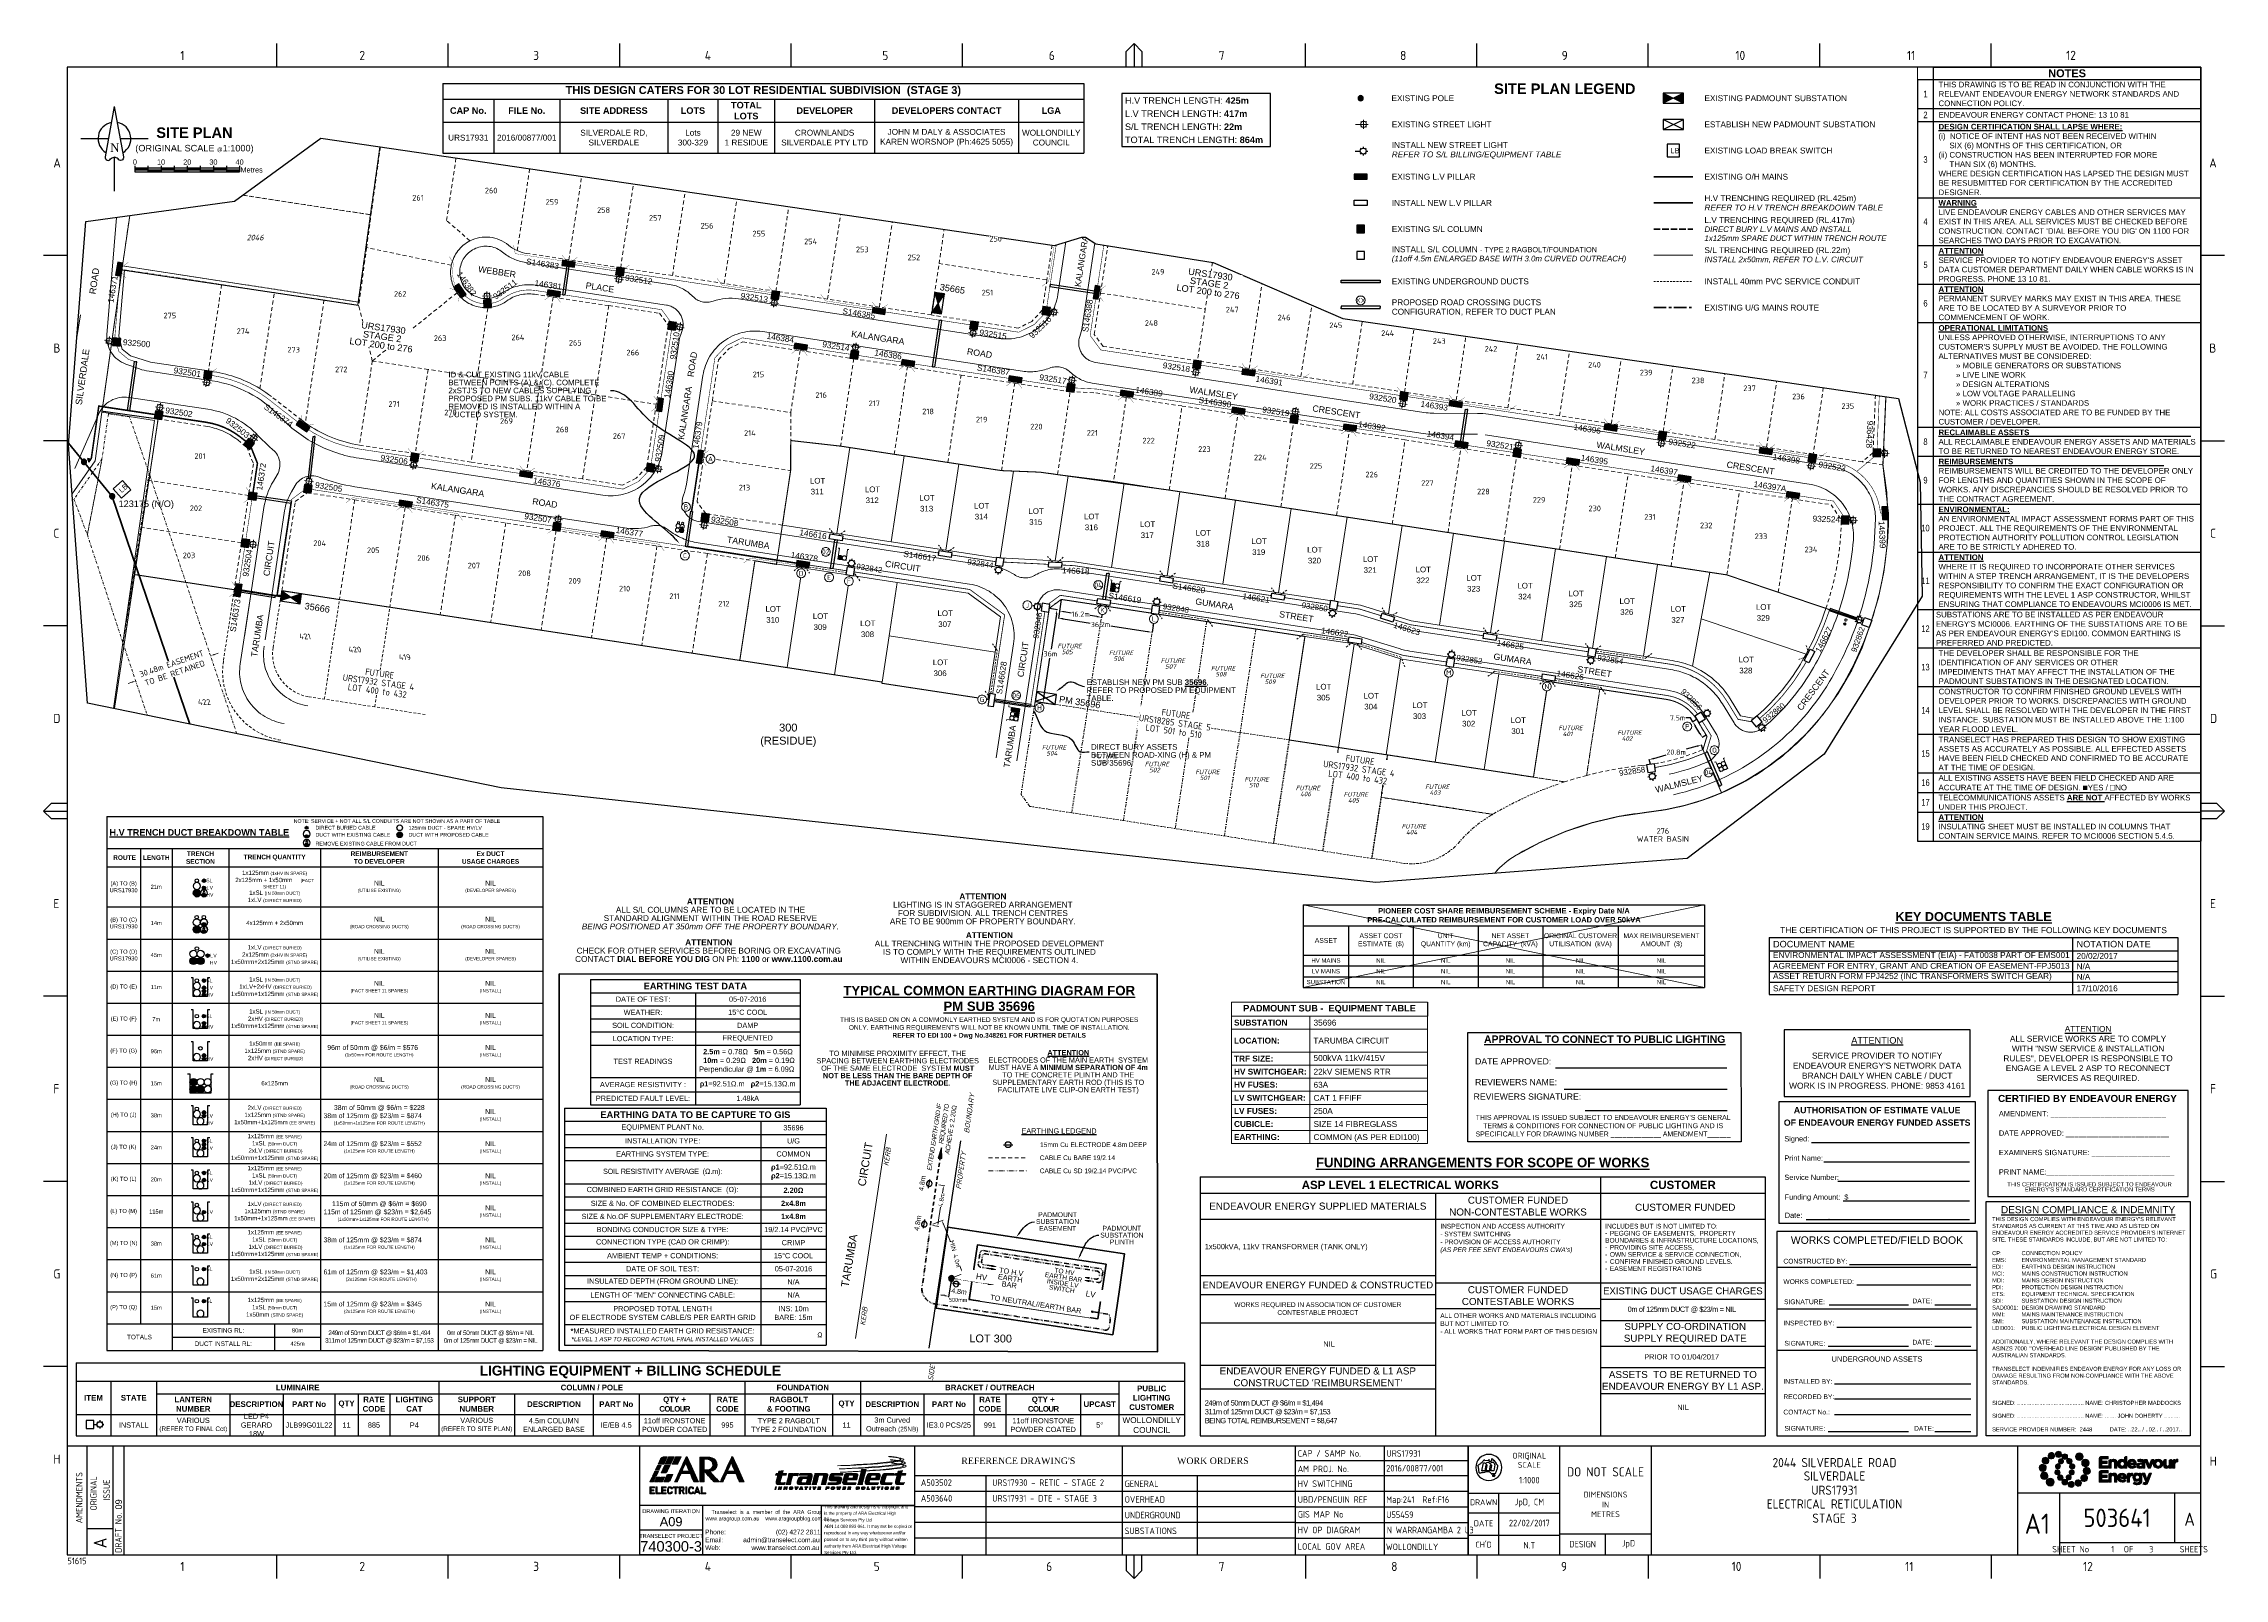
# Paper-space layout 'Site Plan' of a CAD drawing. Header units: metres, sheet in millimetres. Extents: x -9 to 825, y -5 to 581.
# The model-space entities are those that its viewports show. They can reach past a viewport. Long polylines and large blocks are cut down to what shows.
import ezdxf
from ezdxf import colors
from ezdxf.entities.mleader import LeaderData, LeaderLine
from ezdxf.enums import TextEntityAlignment as Align
from ezdxf.math import Vec2, Vec3

# ---------------------------------------------------------------- set-up
doc = ezdxf.new("R2010")
doc.units = ezdxf.units.M
for name, pattern in [('ACAD_ISO14W100', [24, 12, -3, 0, -3, 0, -3, 0, -3]), ('Cable New OH', [6, 4, -2]), ('Dash', [5, 3, -2]), ('DASHDOT', [1, 0.5, -0.25, 0, -0.25]), ('DASHDOT2', [0.5, 0.25, -0.125, 0, -0.125]), ('HIDDEN', [0.375, 0.25, -0.125]), ('IE Trench LV', [6.5, 5, -1.5]), ('IECLAUG', [3, 2, -1]), ('IECLCENT', [15.5, 9.5, -2, 2, -2]), ('PHANTOM2', [1.25, 0.625, -0.125, 0.125, -0.125, 0.125, -0.125]), ('Trench-Service', [1.5, 1, -0.5])]:
    doc.linetypes.add(name, pattern=pattern)
doc.layers.get('0').update_dxf_attribs({"color": 6})
for name, color, linetype in [('_User Draft', 6, 'Continuous'), ('Duct_SP_EXT', 7, 'Continuous'), ('Duct_SP_NEW', 2, 'Continuous'), ('Equip_SP_HV_EXT', 7, 'Continuous'), ('Equip_SP_SL_EXT', 7, 'Continuous'), ('Equip_SP_SL_NEW', 2, 'Continuous'), ('Notes', 7, 'Continuous'), ('Notes_SL_MISC', 7, 'Continuous'), ('Notes_SP_MISC', 7, 'Continuous'), ('Notes_SP_NEW', 2, 'Continuous'), ('Services_SP_NEW_UG', 7, 'Trench-Service'), ('Span_SP_MISC', 7, 'Continuous'), ('Sub_SP_EXT', 7, 'Continuous'), ('Sub_SP_NEW', 2, 'Continuous'), ('SupportsOH_SP_TR_HV_LV_SL_EXT', 7, 'Continuous'), ('SupportsOH_SP_TR_HV_LV_SL_NEW', 7, 'Continuous'), ('SupportsUG_SP_EXT', 7, 'Continuous'), ('SupportsUG_SP_HV_EXT', 7, 'Continuous'), ('SupportsUG_SP_LV_EXT', 7, 'Continuous'), ('SupportsUG_SP_LV_NEW', 2, 'Continuous'), ('SupportsUG_SP_LV_SL_EXT', 7, 'Continuous'), ('SupportsUG_SP_LV_SL_NEW', 2, 'Continuous'), ('Trench_SP_NEW', 2, 'Continuous')]:
    doc.layers.add(name, color=color, linetype=linetype)
for name, color, linetype, lineweight, true_color in [('_User ZKERB-3-1', 7, 'Continuous', 0, 0x949494), ('_User ZLOT-1-1', 7, 'Continuous', 0, 0x0000f0), ('_User ZMEDIAN-1-1', 7, 'Continuous', 0, 0x949494), ('_User ZROAD NAMES', 7, 'Continuous', 0, 0xa50000), ('_User ZSTG1-1-1', 7, 'Continuous', 0, 0x0000f0), ('_User ZSTG2-1-1', 7, 'Continuous', 0, 0x0000f0), ('_User ZSTG4-1-1', 7, 'Continuous', 0, 0x0000f0), ('_User ZSTG5-1-1', 7, 'Continuous', 0, 0x0000f0)]:
    doc.layers.add(name, color=color, linetype=linetype, lineweight=lineweight, true_color=true_color)
for name, color, linetype, lineweight in [('_User ZSTG1-1-5', 7, 'Continuous', 0), ('_User ZSTG2-1-5', 7, 'Continuous', 0), ('_User ZSTG3-1-5', 7, 'Continuous', 0), ('_User ZSTG4-1-5', 7, 'Continuous', 0), ('_User ZSTG5-1-5', 7, 'Continuous', 0), ('Cadastre Developer_SP_NEW', 253, 'Continuous', 5), ('Cadastre Land Parcels_SP_EXT', 9, 'Continuous', 5), ('Cadastre Other Property_SP_EXT', 9, 'HIDDEN', 5), ('Cadastre Roads_SP_EXT', 94, 'Continuous', 15)]:
    doc.layers.add(name, color=color, linetype=linetype, lineweight=lineweight)
doc.layers.add('Viewports', color=6, linetype='Continuous', plot=False)
doc.styles.add('ARIAL', font='arial.ttf', dxfattribs={"height": 2})
doc.styles.add('COLUMN_LABEL', font='arial.ttf')
doc.styles.add('iecARIAL', font='arial.ttf', dxfattribs={"height": 2})
doc.styles.add('iecISOCP', font='isocp.shx')
doc.styles.add('iecNAME', font='times.ttf')
doc.styles.add('iecTimesNewRoman', font='times.ttf')
doc.styles.add('ieISOCP', font='isocp.shx')
doc.styles.add('ISOCP', font='isocp.shx', dxfattribs={"height": 1.75})
doc.styles.add('POLE_LABEL', font='arial.ttf')
doc.styles.add('SL_LABEL', font='arial.ttf')
doc.styles.get("Standard").update_dxf_attribs({"font": 'arial.ttf'})
doc.styles.add('TECHNIC', font='technic_.ttf')
doc.linetypes.add('Cable 4', pattern='A,5.25,-0.1,["o",Standard,S=2,R=0,X=1.2,Y=-0.7],-4', length=9.35)
doc.linetypes.add('Cable New UG', pattern='A,7,-0.25,["x",Standard,S=2,R=0,X=0.2,Y=-0.8],-2.1', length=9.35)
doc.linetypes.add('IE Trench HV', pattern='A,7,-0.2,["/",Standard,S=3,R=0,X=0.6,Y=-1.4],-2.5', length=9.7)
doc.dimstyles.new('ISO-25', dxfattribs={"dimtxt": 2.5, "dimasz": 2.5, "dimexe": 1.25, "dimexo": 0.625, "dimtad": 1, "dimtxsty": 'Standard', "dimcen": 2.5, "dimadec": 0, "dimazin": 0, "dimtfac": 1, "dimtmove": 0, "dimatfit": 3, "dimfxl": 1, "dimarcsym": 0})
doc.dimstyles.get("Standard").update_dxf_attribs({"dimtxt": 0.18, "dimasz": 0.18, "dimexe": 0.18, "dimexo": 0.0625, "dimgap": 0.09, "dimtad": 0, "dimtih": 1, "dimtoh": 1, "dimdec": 4, "dimzin": 0, "dimdsep": 46, "dimtxsty": 'Standard', "dimcen": 0.09, "dimadec": 0, "dimazin": 0, "dimtfac": 1, "dimtdec": 4, "dimtofl": 0, "dimtmove": 0, "dimatfit": 3, "dimfxl": 1, "dimtolj": 1, "dimtzin": 0, "dimarcsym": 0})

# ---------------------------------------------------------------- blocks, each defined once
blk = doc.blocks.new('NorthPnt 11(NP11)')
for p, q in [((-19.7, 0), (-3.5, 0)), ((-0.1, -10.9), (-0.1, -30.8)), ((3.3, 0), (19.7, 0))]:
    blk.add_line(p, q)
for points in [[(-0.1, 18.8), (-5.4, -10.7, 0.877048), (-2.3, -11.9, -0.1543), (-0.1, -10.9, 0.090511)], [(-0.1, 18.8), (5.3, -10.7, -0.877048), (2.1, -11.9, 0.1543), (-0.1, -10.9, -0.090511)]]:
    blk.add_lwpolyline(points, format="xyb")
for start, end in [(100.5988, 238.8643), (300.0994, 80.4374)]:
    blk.add_arc((0, 0), 9.64, start, end)
at = {"color": 7, "style": 'iecNAME'}
blk.add_text('N', height=5.02, dxfattribs=at).set_placement((-2.6, -7.8))
blk = doc.blocks.new('JPD_Tilttle_Site Plan')
at = {"layer": 'Notes'}
for points in [[(-23.45, 0.75), (-18.45, 0.75), (-18.45, 0), (-23.45, 0)], [(-18.45, 0), (-13.45, 0), (-13.45, -0.75), (-18.45, -0.75)], [(-13.45, 0.75), (-8.45, 0.75), (-8.45, 0), (-13.45, 0)], [(-8.45, 0), (-3.45, 0), (-3.45, -0.75), (-8.45, -0.75)], [(-3.45, 0.75), (1.55, 0.75), (1.55, 0), (-3.45, 0)], [(1.55, 0), (6.55, 0), (6.55, -0.75), (1.55, -0.75)], [(6.55, 0.75), (11.55, 0.75), (11.55, 0), (6.55, 0)], [(11.55, 0), (16.55, 0), (16.55, -0.75), (11.55, -0.75)]]:
    blk.add_hatch(color=256, dxfattribs=at).paths.add_polyline_path(points)
for p, q in [((-23.45, 1.5), (-23.45, -0.75)), ((-23.45, 0.75), (16.55, 0.75)), ((-23.45, 0), (16.55, 0)), ((-18.45, 1.5), (-18.45, -0.75)), ((-13.45, 1.5), (-13.45, -0.75)), ((-8.45, 1.5), (-8.45, -0.75)), ((-3.45, 1.5), (-3.45, -0.75)), ((1.55, 1.5), (1.55, -0.75)), ((6.55, 1.5), (6.55, -0.75)), ((11.55, 1.5), (11.55, -0.75)), ((16.55, 1.5), (16.55, -0.75)), ((-23.45, -0.75), (16.55, -0.75))]:
    blk.add_line(p, q, dxfattribs=at)
at = {"layer": 'Notes', "style": 'iecARIAL'}
for s, p in [('0', (-23.45, 2.99)), ('10', (-13.45, 2.99)), ('20', (-3.45, 2.99)), ('30', (6.55, 2.99)), ('40', (16.55, 2.99))]:
    blk.add_text(s, height=2, dxfattribs=at).set_placement(p, align=Align.MIDDLE_CENTER)
blk.add_text('Metres', height=2, dxfattribs=at).set_placement((16.88, 0), align=Align.MIDDLE_LEFT)
at = {"layer": 'Notes', "linetype": 'Continuous', "insert": (-0.69, 11.26, -3.06), "char_height": 5, "width": 49.5939, "attachment_point": 5, "style": 'iecARIAL'}
blk.add_mtext('{\\fArial|b1|i0|c0|p34;\\H0.8x;SITE PLAN\\P\\fArial|b0|i0|c0|p34;\\H0.625x;(ORIGINAL SCALE \\H0.6x;@\\H1.667x;1:1000)}', dxfattribs=at)
blk = doc.blocks.new('WORKS COMPLETED FIELD BOOK (31)')
at = {"layer": 'Notes'}
for p, q in [((47.1, 96), (-47.1, 96)), ((-47.1, 96), (-47.1, 0)), ((3, 96), (-3, 96)), ((47.1, 0), (47.1, 96)), ((47.1, 79.2), (-47.1, 79.2)), ((-13, 80.5), (44.1, 80.5)), ((-22.5, 61.6), (14.8, 61.6)), ((-9.5, 71), (44.1, 71)), ((27.2, 61.6), (44.1, 61.6)), ((47.1, 59.6), (-47.1, 59.6)), ((-23, 42.1), (14.8, 42.1)), ((-19, 51), (44.3, 51)), ((27.2, 42.1), (44.1, 42.1)), ((46.8, 40.1), (-47.1, 40.1)), ((-20, 24.4), (44.1, 24.4)), ((-20, 17.3), (44.1, 17.3)), ((-47.1, 0), (47.1, 0)), ((-23, 2), (14.8, 2)), ((-20, 10), (44.1, 10)), ((27.2, 2), (44.1, 2))]:
    blk.add_line(p, q, dxfattribs=at)
at = {"layer": 'Notes', "style": 'ARIAL'}
for s, height, p in [('WORKS COMPLETED/FIELD BOOK', 3.5, (-0.1, 92)), ('UNDERGROUND ASSETS', 2.5, (-0.1, 36.1)), ('SIGNATURE:', 2.25, (-34, 3.5)), ('DATE:', 2.25, (22, 3.5))]:
    blk.add_text(s, height=height, dxfattribs=at).set_placement(p, align=Align.MIDDLE_CENTER)
for s, p in [('CONSTRUCTED BY:', (-44.1, 82.1)), ('WORKS COMPLETED:', (-44.1, 72.5)), ('SIGNATURE:', (-43.8, 63)), ('DATE:', (16.6, 63.4)), ('INSPECTED BY:', (-44.1, 53)), ('SIGNATURE:', (-43.6, 43.5)), ('DATE:', (16.6, 44))]:
    blk.add_text(s, height=2.25, dxfattribs=at).set_placement(p, align=Align.MIDDLE_LEFT)
at = {"layer": 'Notes', "insert": (-44.1, 10), "char_height": 2.25, "attachment_point": 7, "line_spacing_factor": 0.96, "style": 'ARIAL'}
blk.add_mtext('INSTALLED BY:\\P\\PRECORDED BY:\\P\\PCONTACT No.:', dxfattribs=at)
blk = doc.blocks.new('FUNDING ARRANGEMENTS FOR SCOPE OF WORKS')
at = {"layer": 'Notes'}
for p, q in [((-120, 110), (120, 110)), ((-120, 110), (-120, 0)), ((-120, 103), (120, 103)), ((-20, 103), (-20, 0)), ((50, 110), (50, 0)), ((50, 109), (50, 0)), ((120, 110), (120, 0)), ((-120, 92), (120, 92)), ((-120, 68), (-20, 68)), ((-20, 65), (50, 65)), ((50, 65), (120, 65)), ((-120, 60), (-20, 60)), ((50, 58), (120, 58)), ((-120, 48), (-20, 48)), ((-20, 54), (50, 54)), ((50, 49), (120, 49)), ((50, 38), (120, 38)), ((-120, 30), (-20, 30)), ((50, 29), (120, 29)), ((-120, 20), (-20, 20)), ((50, 18), (120, 18)), ((-120, 0), (120, 0))]:
    blk.add_line(p, q, dxfattribs=at)
at = {"layer": 'Notes', "style": 'ARIAL'}
for s, insert, char_height, width, attachment_point in [('{\\fArial|b1|i0|c0|p34;\\LFUNDING ARRANGEMENTS FOR SCOPE OF WORKS}', (0, 116), 4, 240, 5), ('{\\fArial|b1|i0|c0|p34;ASP LEVEL 1 ELECTRICAL WORKS}', (-35, 106.5), 3.5, 170, 5), ('{\\fArial|b1|i0|c0|p34;CUSTOMER}', (85, 106.5), 3.5, 170, 5), ('ENDEAVOUR ENERGY SUPPLIED MATERIALS', (-70, 97.5), 3, 170, 5), ('CUSTOMER FUNDED \\PNON-CONTESTABLE WORKS', (15, 97.5), 3, 170, 5), ('CUSTOMER FUNDED', (86, 97), 3, 170, 5), ("INSPECTION AND ACCESS AUTHORITY\\P- SYSTEM SWITCHING\\P- PROVISION OF ACCESS AUTHORITY\\P{\\fArial|b0|i1|c0|p34;(AS PER FEE SENT ENDEAVOURS CWA's)}", (-18, 90), 2, 65, 1), ('1x500kVA, 11kV TRANSFORMER (TANK ONLY)', (-118, 80), 2.25, 96, 4), ('ENDEAVOUR ENERGY FUNDED & CONSTRUCTED', (-70, 64), 2.9, 170, 5), ('CUSTOMER FUNDED\\PCONTESTABLE WORKS', (15, 59.5), 3, 170, 5), ('EXISTING DUCT USAGE CHARGES', (85, 61.5), 2.9, 70, 5), ('SUPPLY CO-ORDINATION\\PSUPPLY REQUIRED DATE', (86, 43.5), 3, 72, 5), ('{\\T0.9;\\C0;0m of 125mm DUCT @ $23/m = NIL}', (84.5, 53.5), 2.25, 65, 5), ('\\pi50.306;NIL', (-118, 39), 2.25, 105.1527, 4), ("ENDEAVOUR ENERGY FUNDED & L1 ASP CONSTRUCTED 'REIMBURSEMENT'", (-70, 25), 3, 100, 5), ('PRIOR TO 01/04/2017', (84.5, 33.5), 2.25, 65, 5), ('ASSETS  TO BE RETURNED TO ENDEAVOUR ENERGY BY L1 ASP.', (85, 23.5), 3, 70, 5), ('{\\T0.9;\\C0;249m of 50mm DUCT @ $6/m = $1,494 \\P311m of 125mm DUCT @ $23/m = $7,153\\PBEING TOTAL REIMBURSEMENT = $8,647}', (-118, 10), 2.25, 94, 4), ('\\PNIL', (85.07, 14), 2.25, 66.1541, 5)]:
    blk.add_mtext(s, dxfattribs=dict(at, insert=insert, char_height=char_height, width=width, attachment_point=attachment_point))
at = {"layer": 'Notes', "char_height": 2, "attachment_point": 1, "style": 'ARIAL'}
for s, insert, width, line_spacing_factor in [('INCLUDES BUT IS NOT LIMITED TO:\\P\\pt2;-^IPEGGING OF EASEMENTS,  PROPERTY BOUNDARIES & INFRASTRUCTURE LOCATIONS,\\P-^IPROVIDING SITE ACCESS,\\P-^IOWN SERVICE & SERVICE CONNECTION,\\P-^ICONFIRM FINISHED GROUND LEVELS.\\P-^IEASEMENT REGISTRATIONS', (52, 90), 65, 0.9), ('{\\C7;ALL OTHER WORKS AND MATERIALS INCLUDING BUT NOT LIMITED TO:\\P- ALL WORKS THAT FORM PART OF THIS DESIGN}', (-18, 52), 67.3934, 1.005)]:
    blk.add_mtext(s, dxfattribs=dict(at, insert=insert, width=width, line_spacing_factor=line_spacing_factor))
at = {"layer": 'Notes', "lineweight": -3, "insert": (-70, 54), "char_height": 2, "width": 77.1164, "attachment_point": 5, "style": 'ARIAL'}
blk.add_mtext('WORKS REQUIRED IN ASSOCIATION OF CUSTOMER CONTESTABLE PROJECT', dxfattribs=at)
blk = doc.blocks.new('Design Compliance1')
at = {"layer": 'Notes'}
blk.add_lwpolyline([(-50, 100), (50, 100), (50, -14.8), (-50, -14.8)], close=True, dxfattribs=at)
at = {"layer": 'Notes', "style": 'ARIAL'}
blk.add_text('%%UDESIGN COMPLIANCE & INDEMNITY', height=3.5, dxfattribs=at).set_placement((0, 96), align=Align.MIDDLE_CENTER)
at = {"layer": 'Notes', "insert": (-47, 92.4), "char_height": 1.8, "width": 95.382, "attachment_point": 1, "style": 'ARIAL'}
blk.add_mtext('\\pt14.4;{\\H1.1111x;THIS DESIGN COMPLIES WITH ENDEAVOUR ENERGY\'S RELEVANT STANDARDS AS CURRENT AT THIS TIME AND AS LISTED ON ENDEAVOUR ENERGY ACCREDITED SERVICE PROVIDER\'S INTERNET SITE. THESE STANDARDS INCLUDE, BUT ARE NOT LIMITED TO:\\P\\PCP:^ICONNECTION POLICY \\PEMS:^IENVIRONMENTAL MANAGEMENT STANDARD\\PEDI:^IEARTHING DESIGN INSTRUCTION\\PMCI:^IMAINS CONSTRUCTION INSTRUCTION\\PMDI:^IMAINS DESIGN INSTRUCTION\\PPDI:^IPROTECTION DESIGN INSTRUCTION\\PETS:^IEQUIPMENT TECHNICAL SPECIFICATION\\PSDI:^ISUBSTATION DESIGN INSTRUCTION\\PSAD0001:^IDESIGN DRAWING STANDARD\\PMMI:^IMAINS MAINTENANCE INSTRUCTION\\PSMI:^ISUBSTATION MAINTENANCE INSTRUCTION\\PLDI0001:^IPUBLIC LIGHTING ELECTRICAL DESIGN ELEMENT\\P\\PADDITIONALLY, WHERE RELEVANT THE DESIGN COMPLIES WITH\\PAS/NZS 7000 \'"OVERHEAD LINE DESIGN" PUBLISHED BY THE AUSTRALIAN STANDARDS.\\P\\PTRANSELECT INDEMNIFIES ENDEAVOR ENERGY FOR ANY LOSS OR DAMAGE RESULTING FROM NON-COMPLIANCE WITH THE ABOVE STANDARDS.\\P\\P\\PSIGNED: .......................................... NAME: CHRISTOPHER MADDOCKS\\P}\\P{\\H1.1111x;SIGNED: .......................................... NAME: ....... JOHN DOHERTY ..........\\P\\PSERVICE PROVIDER NUMBER:  2448           DATE: ..22.. / ..02.. / ..2017..}', dxfattribs=at)
blk = doc.blocks.new('*T115')
at = {"layer": 'Notes', "color": 0, "linetype": 'ByBlock', "lineweight": -2, "transparency": 16777216}
for p, q in [((0, 0), (153.39, 0)), ((0, 0), (0, -31.61)), ((153.39, 0), (153.39, -31.61)), ((0, -8.08), (153.39, -8.08)), ((17.32, -8.08), (17.32, -31.61)), ((42.06, -8.08), (42.06, -31.61)), ((66.8, -8.08), (66.8, -31.61)), ((91.54, -8.08), (91.54, -31.61)), ((120.4, -8.08), (120.4, -31.61)), ((0, -19.24), (153.39, -19.24)), ((0, -23.36), (153.39, -23.36)), ((0, -27.48), (153.39, -27.48)), ((0, -31.61), (153.39, -31.61))]:
    blk.add_line(p, q, dxfattribs=at)
at = {"layer": 'Notes', "color": 0, "linetype": 'Continuous', "lineweight": -3, "transparency": 16777216, "attachment_point": 5}
for s, insert, char_height, width in [('{\\fArial|b1|i0|c0|p39;PIONEER COST SHARE REIMBURSEMENT SCHEME - Expiry Date N/A\\PPRE-CALCULATED REIMBURSEMENT FOR CUSTOMER LOAD OVER 50kVA}', (76.7, -4.04), 2.0617, 150.9185), ('ASSET', (8.66, -13.66), 1.856, 14.8444), ('ASSET COST\\PESTIMATE  ($)', (29.69, -13.66), 1.8556, 22.2667), ('UNIT\\PQUANTITY (km)', (54.43, -13.66), 1.8556, 22.2667), ('NET ASSET\\PCAPACITY  (kVA)', (79.17, -13.66), 1.8556, 22.2667), ('ORIGINAL CUSTOMER\\PUTILISATION  (kVA)', (105.97, -13.66), 1.8556, 26.3901), ('MAX REIMBURSEMENT AMOUNT  ($)', (136.9, -13.66), 1.8556, 30.5136), ('HV MAINS', (8.66, -21.3), 1.649, 14.8444), ('LV MAINS', (8.66, -25.42), 1.649, 14.8444), ('NIL', (29.69, -21.3), 1.649, 22.2667), ('NIL', (29.69, -25.42), 1.649, 22.2667), ('NIL', (54.43, -21.3), 1.649, 22.2667), ('NIL', (54.43, -25.42), 1.649, 22.2667), ('NIL', (79.17, -21.3), 1.649, 22.2667), ('NIL', (79.17, -25.42), 1.649, 22.2667), ('NIL', (105.97, -21.3), 1.649, 26.3901), ('NIL', (105.97, -25.42), 1.649, 26.3901), ('NIL', (136.9, -21.3), 1.649, 30.5136), ('NIL', (136.9, -25.42), 1.649, 30.5136), ('SUBSTATION', (8.66, -29.55), 1.649, 14.8444), ('NIL', (29.69, -29.55), 1.649, 22.2667), ('NIL', (54.43, -29.55), 1.649, 22.2667), ('NIL', (79.17, -29.55), 1.649, 22.2667), ('NIL', (105.97, -29.55), 1.649, 26.3901), ('NIL', (136.9, -29.55), 1.649, 30.5136)]:
    blk.add_mtext(s, dxfattribs=dict(at, insert=insert, char_height=char_height, width=width))
blk = doc.blocks.new('A$C598C773E')
blk.add_blockref('*T115', (-76.7, 31.61))
blk = doc.blocks.new('APPROVAL TO CONNECT TO PUBLIC LIGHTING')
at = {"lineweight": 0}
blk.add_wipeout([(0, 44), (109.85, 44), (109.85, 0), (0, 0)], dxfattribs=at).dxf.layer = 'Notes'
at = {"layer": 'Notes'}
for p, q in [((35.3, 29.83), (104.3, 29.83)), ((38.76, 21.27), (104.33, 21.27)), ((47.31, 12.71), (104.36, 12.71))]:
    blk.add_line(p, q, dxfattribs=at)
blk.add_lwpolyline([(0, 44), (109.85, 44), (110, 0), (0, 0)], close=True, dxfattribs=at)
at = {"layer": 'Notes', "style": 'ARIAL'}
for s, insert, char_height, width, attachment_point in [('\\pi4.5815;{\\fArial|b1|i0|c0|p34;\\LAPPROVAL TO CONNECT TO PUBLIC LIGHTING\\P\\pi53;\\fArial|b0|i0|c0|p34;\\H0.83335x;\\l\\P\\pi0; DATE APPROVED:\\P \\P REVIEWERS NAME:\\H0.4x;\\P\\P \\H2.5x;REVIEWERS SIGNATURE:}', (2, 42.84), 3, 106, 1), ("THIS APPROVAL IS ISSUED SUBJECT TO ENDEAVOUR ENERGY'S GENERAL TERMS & CONDITIONS FOR CONNECTION OF PUBLIC LIGHTING AND IS SPECIFICALLY FOR DRAWING NUMBER _____________ AMENDMENT______", (54.5, 6.25), 2, 105, 5)]:
    blk.add_mtext(s, dxfattribs=dict(at, insert=insert, char_height=char_height, width=width, attachment_point=attachment_point))
blk = doc.blocks.new('*T173')
at = {"layer": 'Notes', "color": 0, "linetype": 'ByBlock', "lineweight": -2, "transparency": 16777216}
for p, q in [((0, 0), (156.25, 0)), ((0, 0), (0, -21.78)), ((116, 0), (116, -21.78)), ((156.25, 0), (156.25, -21.78)), ((0, -5), (156.25, -5)), ((0, -9), (156.25, -9)), ((0, -13), (156.25, -13)), ((0, -17), (156.25, -17)), ((0, -21.78), (156.25, -21.78))]:
    blk.add_line(p, q, dxfattribs=at)
at = {"layer": 'Notes', "color": 0, "lineweight": 0, "transparency": 16777216, "attachment_point": 4, "style": 'ARIAL'}
for s, insert, char_height, width in [('{\\C256;ENVIRONMENTAL IMPACT ASSESSMENT (EIA) - FAT0038 PART OF EMS001}', (1.5, -7), 2.25, 113), ('{\\C256;DOCUMENT NAME}', (1.5, -2.5), 2.5, 113), ('\\A1;{\\C256;20/02/2017}', (117.5, -7), 2.25, 37.25), ('{\\C256;NOTATION DATE}', (117.5, -2.5), 2.5, 37.25), ('{\\C256;AGREEMENT FOR ENTRY, GRANT AND CREATION OF EASEMENT-FPJ5013}', (1.5, -11), 2.25, 113), ('{\\C256;ASSET RETURN FORM FPJ4252 (INC TRANSFORMERS SWITCH GEAR)}', (1.5, -15), 2.25, 113), ('{\\C256;N/A}', (117.5, -11), 2.25, 37.25), ('{\\C256;N/A}', (117.5, -15), 2.25, 37.25), ('{\\C256;SAFETY DESIGN REPORT}', (1.5, -19.39), 2.25, 113), ('\\A1;{\\C256;17/10/2016}', (117.5, -19.39), 2.25, 37.25)]:
    blk.add_mtext(s, dxfattribs=dict(at, insert=insert, char_height=char_height, width=width))
blk = doc.blocks.new('Key Documents11')
blk.add_blockref('*T173', (-78.13, 21.78))
at = {"layer": 'Notes', "attachment_point": 5, "style": 'ARIAL'}
for s, width, insert, char_height in [('THE CERTIFICATION OF THIS PROJECT IS SUPPORTED BY THE FOLLOWING KEY DOCUMENTS', 155.7768, (0, 24.62), 2.3), ('{\\fArial|b1|i0|c0|p34;\\LKEY DOCUMENTS TABLE}', 107.3396, (0, 29.8), 3.45)]:
    blk.add_mtext_dynamic_manual_height_columns(s, width=width, gutter_width=8.5, heights=[0], dxfattribs=dict(at, insert=insert, char_height=char_height))
blk = doc.blocks.new('*T130')
at = {"layer": 'Notes', "color": 0, "linetype": 'ByBlock', "lineweight": -2, "transparency": 16777216}
for p, q in [((0, 0), (100, 0)), ((0, 0), (0, -90.52)), ((100, 0), (100, -90.52)), ((0, -5), (100, -5)), ((75, -5), (75, -90.52)), ((0, -10), (100, -10)), ((0, -15), (100, -15)), ((0, -20), (100, -20)), ((0, -28.88), (100, -28.88)), ((0, -33.88), (100, -33.88)), ((0, -38.88), (100, -38.88)), ((0, -43.88), (100, -43.88)), ((0, -48.88), (100, -48.88)), ((0, -53.88), (100, -53.88)), ((0, -58.88), (100, -58.88)), ((0, -63.88), (100, -63.88)), ((0, -68.88), (100, -68.88)), ((0, -73.88), (100, -73.88)), ((0, -82.69), (100, -82.69)), ((0, -90.52), (100, -90.52))]:
    blk.add_line(p, q, dxfattribs=at)
at = {"layer": 'Notes', "transparency": 16777216}
for s, insert, char_height, width, attachment_point, style in [('{\\fArial|b1|i0|c0|p34;EARTHING DATA TO BE CAPTURE TO GIS}', (50, -2.5), 2.55, 98.555, 5, 'ARIAL'), ('EQUIPMENT PLANT No.', (37.5, -7.5), 2, 72.11, 5, 'ARIAL'), ('35696', (87.5, -7.5), 2, 22.11, 5, 'ARIAL'), ('EARTHING SYSTEM TYPE:', (37.5, -17.5), 2, 72.11, 5, 'ARIAL'), ('INSTALLATION TYPE:', (37.5, -12.5), 2, 72.11, 5, 'ARIAL'), ('COMMON', (87.5, -17.5), 2, 22.11, 5, 'ARIAL'), ('U/G', (87.5, -12.5), 2, 22.11, 5, 'ARIAL'), ('{\\T0.95;SOIL RESISTIVITY AVERAGE  (Ω.m):}', (37.5, -24.44), 2, 72.11, 5, 'ARIAL'), ('{\\fArial|b1|i0|c0|p34;ρ1}=92.51Ω.m\\P{\\fArial|b1|i0|c0|p34;ρ2}=15.13Ω.m', (87.5, -24.44), 2, 22.11, 5, 'ARIAL'), ('COMBINED EARTH GRID RESISTANCE  (Ω):', (37.5, -31.38), 2, 72.11, 5, 'ARIAL'), ('{\\fArial|b1|i0|c0|p34;2.20Ω}', (87.5, -31.38), 2, 22.11, 5, 'ARIAL'), ('SIZE & No.OF SUPPLEMENTARY ELECTRODE:', (37.5, -41.38), 2, 72.11, 5, 'ARIAL'), ('SIZE & No. OF COMBINED ELECTRODES:', (37.5, -36.38), 2, 72.11, 5, 'ARIAL'), ('{\\fArial|b1|i0|c0|p34;2x4.8m}', (87.5, -36.38), 2, 22.11, 5, 'ARIAL'), ('{\\fArial|b1|i0|c0|p34;1x4.8m}', (87.5, -41.38), 2, 22.11, 5, 'ARIAL'), ('CONNECTION TYPE (CAD OR CRIMP):', (37.5, -51.38), 2, 72.11, 5, 'ARIAL'), ('BONDING CONDUCTOR SIZE & TYPE:', (37.5, -46.38), 2, 72.11, 5, 'ARIAL'), ('19/2.14 PVC/PVC', (87.5, -46.38), 2, 22.11, 5, 'ARIAL'), ('AMBIENT TEMP + CONDITIONS:', (37.5, -56.38), 2, 72.11, 5, 'ARIAL'), ('15%%DC COOL', (87.5, -56.38), 2, 22.11, 5, 'ARIAL'), ('CRIMP', (87.5, -51.38), 2, 22.11, 5, 'ARIAL'), ('INSULATED DEPTH (FROM GROUND LINE):', (37.5, -66.38), 2, 72.11, 5, 'ARIAL'), ('DATE OF SOIL TEST:', (37.5, -61.38), 2, 72.11, 5, 'ARIAL'), ('05-07-2016', (87.5, -61.38), 2, 22.11, 5, 'ARIAL'), ('N/A', (87.5, -66.38), 2, 22.11, 5, 'ARIAL'), ('LENGTH OF "MEN" CONNECTING CABLE:', (37.5, -71.38), 2, 72.11, 5, 'ARIAL'), ('N/A', (87.5, -71.38), 2, 22.11, 5, 'ARIAL'), ('PROPOSED TOTAL LENGTH\\POF ELECTRODE SYSTEM CABLE/S PER EARTH GRID', (37.5, -78.28), 2, 72.11, 5, 'ARIAL'), ('INS: 10m\\PBARE: 15m', (87.5, -78.28), 2, 22.11, 5, 'ARIAL'), ('{\\fArial|b1|i0|c0|p34;*}MEASURED INSTALLED EARTH GRID RESISTANCE:\\P{\\fArial|b1|i0|c0|p34;\\H0.825x;*\\fArial|b0|i1|c0|p34;LEVEL 1 ASP TO RECORD ACTUAL FINAL INSTALLED VALUES}', (37.5, -86.6), 2, 72.11, 5, 'ARIAL'), ('{\\fArial|b0|i0|c0|p34;      Ω}', (98.56, -86.6), 1.8062, 22.11, 6, 'TECHNIC')]:
    blk.add_mtext(s, dxfattribs=dict(at, insert=insert, char_height=char_height, width=width, attachment_point=attachment_point, style=style))
blk = doc.blocks.new('*T131')
at = {"layer": 'Notes', "color": 0, "linetype": 'ByBlock', "lineweight": -2, "transparency": 16777216}
for p, q in [((0, 0), (80, 0)), ((0, 0), (0, -47.87)), ((80, 0), (80, -47.87)), ((0, -5), (80, -5)), ((40, -5), (40, -47.87)), ((0, -10), (80, -10)), ((0, -15), (80, -15)), ((0, -20), (80, -20)), ((0, -25.08), (80, -25.08)), ((0, -37.38), (80, -37.38)), ((0, -42.87), (80, -42.87)), ((0, -47.87), (80, -47.87))]:
    blk.add_line(p, q, dxfattribs=at)
at = {"layer": 'Notes', "transparency": 16777216, "style": 'ARIAL'}
for s, insert, char_height, width, attachment_point in [('DATE OF TEST:', (20, -7.5), 2, 37.11, 5), ('{\\fArial|b1|i0|c0|p34;EARTHING TEST DATA}', (40, -2.5), 2.55, 78.555, 5), ('05-07-2016', (60, -7.5), 2, 37.11, 5), ('SOIL CONDITION:', (20, -17.5), 2, 37.11, 5), ('WEATHER:', (20, -12.5), 2, 37.11, 5), ('15%%DC COOL', (60, -12.5), 2, 37.11, 5), ('DAMP', (60, -17.5), 2, 37.11, 5), ('LOCATION TYPE:', (20, -22.54), 2, 37.11, 5), ('FREQUENTED', (60, -22.54), 2, 37.11, 5), ('TEST READINGS', (20, -31.23), 2, 37.11, 5), ('{\\fArial|b1|i0|c0|p34;  2.5m} = 0.78Ω   {\\fArial|b1|i0|c0|p34;5m} = 0.56Ω\\P  {\\fArial|b1|i0|c0|p34;10m} = 0.29Ω   {\\fArial|b1|i0|c0|p34;20m} = 0.19Ω\\PPerpendicular @ {\\fArial|b1|i0|c0|p34;1m }= 6.09Ω ', (41.44, -26.53), 2, 37.11, 1), ('AVERAGE RESISTIVITY :', (20, -40.12), 2, 37.11, 5), ('{\\fArial|b1|i0|c0|p34;ρ1}=92.51Ω.m   {\\fArial|b1|i0|c0|p34;ρ2}=15.13Ω.m', (60, -40.12), 2, 37.11, 5), ('PREDICTED FAULT LEVEL:', (20, -45.37), 2, 37.11, 5), ('1.48kA', (60, -45.37), 2, 37.11, 5)]:
    blk.add_mtext(s, dxfattribs=dict(at, insert=insert, char_height=char_height, width=width, attachment_point=attachment_point))
blk = doc.blocks.new('*D132')
at = {"layer": 'Defpoints', "color": 0, "transparency": 16777216}
for p in [(332.36, 145.12), (335.17, 144.71), (330.09, 129.64)]:
    blk.add_point(p, dxfattribs=at)
at = {"layer": 'Notes', "color": 0, "lineweight": 5, "transparency": 16777216}
for p, q in [((333.34, 144.98), (335.66, 144.64)), ((334.95, 143.23), (334.77, 141.97)), ((333.12, 130.71), (333.97, 136.51)), ((331.08, 129.49), (333.4, 129.15))]:
    blk.add_line(p, q, dxfattribs=at)
at = {"layer": 'Notes', "color": 0, "transparency": 16777216}
for points in [[(334.71, 143.26), (335.2, 143.19), (335.17, 144.71)], [(332.87, 130.75), (333.37, 130.68), (332.91, 129.23)]]:
    blk.add_solid(points, dxfattribs=at)
at = {"layer": 'Notes', "color": 0, "lineweight": 5, "transparency": 16777216, "insert": (334.37, 139.24), "char_height": 1.75, "attachment_point": 5, "rotation": 81.67837, "style": 'ISOCP'}
blk.add_mtext('4.8m', dxfattribs=at)
blk = doc.blocks.new('*D133')
at = {"layer": 'Defpoints', "color": 0, "transparency": 16777216}
for p in [(330.13, 129.63), (334.54, 131.38), (338.17, 109.33)]:
    blk.add_point(p, dxfattribs=at)
at = {"layer": 'Notes', "color": 0, "lineweight": 5, "transparency": 16777216}
for p, q in [((331.05, 130), (335, 131.57)), ((335.09, 129.99), (337.77, 123.2)), ((339.09, 109.7), (343.04, 111.26)), ((342.02, 112.47), (341.38, 114.11))]:
    blk.add_line(p, q, dxfattribs=at)
at = {"layer": 'Notes', "color": 0, "transparency": 16777216}
for points in [[(335.32, 130.08), (334.86, 129.89), (334.54, 131.38)], [(342.26, 112.57), (341.79, 112.38), (342.58, 111.08)]]:
    blk.add_solid(points, dxfattribs=at)
at = {"layer": 'Notes', "color": 0, "lineweight": 5, "transparency": 16777216, "insert": (339.58, 118.66), "char_height": 1.75, "attachment_point": 5, "rotation": 285, "style": 'ISOCP'}
blk.add_mtext('MIN 4.0m', dxfattribs=at)
blk = doc.blocks.new('*D134')
at = {"color": 0, "lineweight": -2, "transparency": 16777216}
for p, q in [((338.14, 109.18), (337.05, 102.16)), ((335.61, 102.68), (334.13, 102.91)), ((345.98, 107.96), (344.89, 100.93)), ((346.42, 101), (347.9, 100.77))]:
    blk.add_line(p, q, dxfattribs=at)
at = {"color": 0, "transparency": 16777216}
for points in [[(335.65, 102.93), (335.57, 102.44), (337.09, 102.45)], [(346.45, 101.24), (346.38, 100.75), (344.93, 101.23)]]:
    blk.add_solid(points, dxfattribs=at)
at = {"layer": 'Defpoints', "color": 0, "transparency": 16777216}
for p in [(338.17, 109.33), (337.09, 102.45), (346.01, 108.11)]:
    blk.add_point(p, dxfattribs=at)
at = {"color": 0, "lineweight": 5, "transparency": 16777216, "insert": (340.72, 101.04), "char_height": 1.5, "attachment_point": 5}
blk.add_mtext('\\A1;500mm       ', dxfattribs=at)
blk = doc.blocks.new('*U138')
at = {"lineweight": 15}
for p, q in [((-2.3, 4.2), (2.2, 4.2)), ((-1.5, 5.7), (-1.1, 5.3)), ((-1.5, 2.8), (-1.1, 3.2)), ((0, 2), (0, 6.5)), ((0, 0), (0, 2.7)), ((1.5, 5.7), (1.1, 5.3)), ((1.5, 2.8), (1.1, 3.2))]:
    blk.add_line(p, q, dxfattribs=at)
blk.add_circle((0, 4.2), 1.5, dxfattribs=at)
for tag, p, height, flags in [('CONSTRUCTED_VOLTAGE', (1, -0.7), 0.2, 9), ('CONTROL_TYPE', (1, -0.9), 0.2, 9), ('LANTERN_PURPOSE', (1, -1.1), 0.2, 9), ('LANTERN_TYPE', (1, -1.3), 0.2, 9), ('NO_PHASES', (1, -1.5), 0.2, 9), ('OPERATING_VOLTAGE', (1, -1.7), 0.2, 9), ('ORIENTATION', (1, -1.9), 0.2, 9), ('OWNED_BY', (1, -2.1), 0.2, 9), ('STATE', (1, -2.3), 0.2, 9), ('USAGE', (1, -2.5), 0.2, 9), ('CEXIST', (1, -2.7), 0.2, 9), ('CNEW', (1, -2.9), 0.2, 9), ('CNUMBER', (1, -3.1), 0.2, 9), ('CREMOVE', (1, -3.3), 0.2, 9), ('CREPLACE', (1, -3.5), 0.2, 9), ('LKINGHEIGHT', (1, -3.7), 0.2, 9), ('LBRACKET', (1, -3.9), 0.2, 9), ('LBRACKETVOCAB', (1, -4.1), 0.2, 9), ('LCATEGORY', (1, -4.3), 0.2, 9), ('LCHARGE1', (1, -4.5), 0.2, 9), ('LCHARGE1PERCENT', (1, -4.7), 0.2, 9), ('LCHARGE2', (1, -4.9), 0.2, 9), ('LCHARGE2PERCENT', (1, -5.1), 0.2, 9), ('LCHARGE3', (1, -5.3), 0.2, 9), ('LCHARGE3PERCENT', (1, -5.5), 0.2, 9), ('LEXIST', (1, -5.7), 0.2, 9), ('LLAMP', (1, -5.9), 0.2, 9), ('LLAMPVOCAB', (1, -6.1), 0.2, 9), ('LMAST', (1, -6.3), 0.2, 9), ('LMASTVOCAB', (1, -6.5), 0.2, 9), ('LNEW', (1, -6.7), 0.2, 9), ('LANTNUMBER', (1, -6.9), 0.2, 9), ('LOUTREACH', (1, -7.3), 0.2, 9), ('LOUTREACHVOCAB', (1, -7.5), 0.2, 9), ('LRATECODE', (1, -7.7), 0.2, 9), ('LREMOVE', (1, -7.9), 0.2, 9), ('LREPLACE', (1, -8.1), 0.2, 9), ('LTYPE', (1, -8.3), 0.2, 9), ('LTYPEVOCAB', (1, -8.5), 0.2, 9), ('LEGEND', (1, -8.7), 0.2, 9), ('LOCATION', (1, -8.9), 0.2, 9), ('NOTES', (1, -9.1), 0.2, 9), ('STREETNAME', (1, -9.3), 0.2, 9), ('SUBURB', (1, -9.5), 0.2, 1), ('LNUMBER', (2.2, -3.3), 2.5, 8)]:
    blk.add_attdef(tag, p, '', height=height, dxfattribs=dict(flags=flags))
blk = doc.blocks.new('JPD_Duct')
at = {"linetype": 'Continuous'}
blk.add_hatch(color=18, dxfattribs=at).paths.add_polyline_path([(-7.5, 0.75), (-7.5, -0.75), (7.5, -0.75), (7.5, 0.75)])
at = {"color": 18, "linetype": 'Continuous'}
blk.add_lwpolyline([(-7.5, 0.75), (7.5, 0.75), (7.5, -0.75), (-7.5, -0.75)], close=True, dxfattribs=at)
blk = doc.blocks.new('*U60')
for points in [[(0, 0), (-3.84, 1.92), (-3.84, -1.92)], [(0, 0), (3.84, 1.92), (3.84, -1.92)]]:
    blk.add_hatch(color=256).paths.add_polyline_path(points)
for p, q in [((3.84, 1.92), (-3.84, -1.92)), ((-3.84, 1.92), (3.84, -1.92))]:
    blk.add_line(p, q)
blk.add_lwpolyline([(-3.84, -1.92), (3.84, -1.92), (3.84, 1.92), (-3.84, 1.92)], close=True)
for tag, height, flags, p in [('STREET_CODE', 0.2, 9, (1.5, 0)), ('ASSET_NUM', 2.5, 8, (2, 2)), ('CONSTRUCTED_VOLTAGE', 0.2, 9, (1.5, -0.2)), ('OPERATING_VOLTAGE', 0.2, 9, (1.5, -0.6)), ('ORIENTATION', 0.2, 9, (1.5, -0.8)), ('OWNED_BY', 0.2, 9, (1.5, -1)), ('OPERATED_BY', 0.2, 9, (1.5, -1.2)), ('SECONDARY_VOLTAGE', 0.2, 9, (1.5, -1.6)), ('STATE', 0.2, 9, (1.5, -1.8)), ('SUBSTATION_TYPE', 0.2, 9, (1.5, -2.2)), ('STREETNAME', 0.2, 9, (1.5, -3)), ('SUBURB', 0.2, 9, (1.5, -3.2)), ('Z', 0.2, 1, (1.5, -3.6)), ('NO_PHASES', 0.2, 9, (1.5, -0.4)), ('MAINTAINED_BY', 0.2, 9, (1.5, -1.4)), ('PARENT', 0.2, 9, (1.5, -2)), ('USAGE', 0.2, 9, (1.5, -2.4)), ('LEGEND', 0.2, 9, (1.5, -2.6)), ('LOCATION', 0.2, 9, (1.5, -2.8)), ('NOTES', 0.2, 9, (1.5, -3.4))]:
    blk.add_attdef(tag, text='', height=height, dxfattribs=dict(flags=flags)).set_placement(p, align=Align.MIDDLE_LEFT)
blk = doc.blocks.new('*U118')
for tag, flags, p in [('LREPLACE', 9, (1.5, -8)), ('LTYPE', 9, (1.5, -8.2)), ('LTYPEVOCAB', 9, (1.5, -8.4)), ('LEGEND', 9, (1.5, -8.6)), ('NEW_LKINGHEIGHT', 9, (1.5, -8.8)), ('NEW_LBRACKET', 9, (1.5, -9)), ('NEW_LBRACKETVOCAB', 9, (1.5, -9.2)), ('NEW_LCATEGORY', 9, (1.5, -9.4)), ('NEW_LCHARGE1', 9, (1.5, -9.6)), ('NEW_LCHARGE1PERCENT', 9, (1.5, -9.8)), ('NEW_LCHARGE2', 9, (1.5, -10)), ('NEW_LCHARGE2PERCENT', 9, (1.5, -10.2)), ('NEW_LCHARGE3', 9, (1.5, -10.4)), ('NEW_LCHARGE3PERCENT', 9, (1.5, -10.6)), ('NEW_LLAMP', 9, (1.5, -10.8)), ('NEW_LLAMPVOCAB', 9, (1.5, -11)), ('NEW_LMAST', 9, (1.5, -11.2)), ('NEW_LMASTVOCAB', 9, (1.5, -11.4)), ('NEW_LOUTREACH', 9, (1.5, -11.6)), ('NEW_LOUTREACHVOCAB', 9, (1.5, -11.8)), ('NEW_LRATECODE', 9, (1.5, -12)), ('NEW_LTYPE', 9, (1.5, -12.2)), ('NEW_LTYPEVOCAB', 9, (1.5, -12.4)), ('SUBURB', 9, (1.5, -12.6)), ('STREETNAME', 9, (1.5, -12.8)), ('LOCATION', 9, (1.5, -13)), ('NOTES', 9, (1.5, -13.2)), ('Z', 1, (1.5, -13.4))]:
    blk.add_attdef(tag, text='', height=0.2, dxfattribs=dict(flags=flags)).set_placement(p, align=Align.MIDDLE_LEFT)
blk.add_wipeout([(6.5, 0), (5.7, -1.5), (4.2, -2.2), (2.8, -1.5), (1.9, 0), (2.8, 1.5), (4.2, 2.2), (5.7, 1.5)])
for p, q in [((0, 0), (2.7, 0)), ((0, 0), (0, 0)), ((2.8, 1.5), (3.2, 1.1)), ((4.2, 2.2), (4.2, 1.5)), ((5.7, 1.5), (5.3, 1.1)), ((2.8, -1.5), (3.2, -1.1)), ((4.2, -1.5), (4.2, -2.2)), ((5.7, -1.5), (5.3, -1.1)), ((5.7, 0), (6.5, 0))]:
    blk.add_line(p, q)
blk.add_circle((4.2, 0), 1.5)
for tag, height, flags, p in [('STREET_CODE', 0.2, 9, (1.5, 0)), ('ASSET_NUM', 2.5, 8, (2, 2)), ('CONSTRUCTED_VOLTAGE', 0.2, 9, (1.5, -0.2)), ('CONTROL_TYPE', 0.2, 9, (1.5, -0.4)), ('LANTERN_PURPOSE', 0.2, 9, (1.5, -0.6)), ('LANTERN_TYPE', 0.2, 9, (1.5, -0.8)), ('NO_PHASES', 0.2, 9, (1.5, -1)), ('OPERATING_VOLTAGE', 0.2, 9, (1.5, -1.2)), ('ORIENTATION', 0.2, 9, (1.5, -1.4)), ('OWNED_BY', 0.2, 9, (1.5, -1.6)), ('OPERATED_BY', 0.2, 9, (1.5, -1.8)), ('MAINTAINED_BY', 0.2, 9, (1.5, -2)), ('STATE', 0.2, 9, (1.5, -2.2)), ('USAGE', 0.2, 9, (1.5, -2.4)), ('CEXIST', 0.2, 9, (1.5, -2.6)), ('CNEW', 0.2, 9, (1.5, -2.8)), ('CNUMBER', 0.2, 9, (1.5, -3)), ('CREMOVE', 0.2, 9, (1.5, -3.2)), ('CREPLACE', 0.2, 9, (1.5, -3.4)), ('LKINGHEIGHT', 0.2, 9, (1.5, -3.6)), ('LBRACKET', 0.2, 9, (1.5, -3.8)), ('LBRACKETVOCAB', 0.2, 9, (1.5, -4)), ('LCATEGORY', 0.2, 9, (1.5, -4.2)), ('LCHARGE1', 0.2, 9, (1.5, -4.4)), ('LCHARGE1PERCENT', 0.2, 9, (1.5, -4.6)), ('LCHARGE2', 0.2, 9, (1.5, -4.8)), ('LCHARGE2PERCENT', 0.2, 9, (1.5, -5)), ('LCHARGE3', 0.2, 9, (1.5, -5.2)), ('LCHARGE3PERCENT', 0.2, 9, (1.5, -5.4)), ('LEXIST', 0.2, 9, (1.5, -5.6)), ('LLAMP', 0.2, 9, (1.5, -5.8)), ('LLAMPVOCAB', 0.2, 9, (1.5, -6)), ('LMAST', 0.2, 9, (1.5, -6.2)), ('LMASTVOCAB', 0.2, 9, (1.5, -6.4)), ('LNEW', 0.2, 9, (1.5, -6.6)), ('LOUTREACH', 0.2, 9, (1.5, -7.2)), ('LOUTREACHVOCAB', 0.2, 9, (1.5, -7.4)), ('LRATECODE', 0.2, 9, (1.5, -7.6)), ('LREMOVE', 0.2, 9, (1.5, -7.8)), ('LNUMBER', 2.5, 8, (1.5, -1.4))]:
    blk.add_attdef(tag, text='', height=height, dxfattribs=dict(flags=flags)).set_placement(p, align=Align.MIDDLE_LEFT)
at = {"flags": 9}
blk.add_attdef('LANTNUMBER', (1.5, -6.9), '', height=0.2, dxfattribs=at)
blk = doc.blocks.new('PILLAR_EXT')
blk.add_hatch(color=256).paths.add_polyline_path([(-2.475, 0.99), (-2.475, -0.99), (2.475, -0.99), (2.475, 0.99)])
blk.add_lwpolyline([(-2.475, -0.99), (2.475, -0.99), (2.475, 0.99), (-2.475, 0.99)], close=True)
at = {"style": 'iecARIAL', "flags": 8}
blk.add_attdef('ASSET_NUM', text='', height=2, dxfattribs=at).set_placement((1.5, 3.5), align=Align.MIDDLE_RIGHT)
for tag, p, flags in [('OWNED_BY', (0, -0.2), 9), ('STATE', (0, -0.4), 9), ('SUPPORT_TYPE', (0, -0.6), 9), ('STREETNAME', (0, -1.8), 9), ('SUBURB', (0, -2), 1), ('USAGE', (0, -0.8), 9), ('LEGEND', (0, -1), 9), ('LOCATION', (0, -1.2), 9), ('NOTES', (0, -1.4), 9), ('PARENT', (0, -1.6), 9)]:
    blk.add_attdef(tag, p, '', height=0.2, dxfattribs=dict(flags=flags))
blk = doc.blocks.new('COLUMN_EXT')
blk.add_hatch(color=256).paths.add_polyline_path([(-1.49, 1.48), (-1.49, -1.49), (1.48, -1.49), (1.48, 1.48)])
blk.add_lwpolyline([(-1.49, -1.49), (1.48, -1.49), (1.48, 1.48), (-1.49, 1.48)], close=True)
at = {"flags": 9}
for tag, style, p in [('STRUCTURE_PLANT_NUMBER', 'POLE_LABEL', (1.81, 0.03)), ('STREET_CODE', 'COLUMN_LABEL', (1.81, -0.2))]:
    blk.add_attdef(tag, text='', height=0.2, dxfattribs=dict(at, style=style)).set_placement(p, align=Align.MIDDLE_LEFT)
at = {"style": 'COLUMN_LABEL', "oblique": 15, "flags": 8}
blk.add_attdef('ASSET_NUM', text='', height=2, dxfattribs=at).set_placement((2, 2), align=Align.MIDDLE_LEFT)
at = {"flags": 1}
blk.add_attdef('Z', (1.81, -2.35), '', height=0.2, dxfattribs=at)
at = {"flags": 9}
for tag, p in [('COLUMN_TYPE', (1.81, -0.4)), ('OWNED_BY', (1.81, -0.6)), ('STATE', (1.81, -0.8)), ('USAGE', (1.81, -1)), ('STREETNAME', (1.81, -1.6)), ('SUBURB', (1.81, -1.8)), ('LEGEND', (1.81, -1.2)), ('LOCATION', (1.81, -1.4)), ('NOTES', (1.81, -2))]:
    blk.add_attdef(tag, text='', height=0.2, dxfattribs=at).set_placement(p, align=Align.MIDDLE_LEFT)
blk = doc.blocks.new('PILLAR_NEW')
blk.add_wipeout([(-2.47, 0.99), (2.47, 0.99), (2.47, -0.99), (-2.47, -0.99)])
at = {"lineweight": -3}
blk.add_lwpolyline([(-2.47, 0.99), (2.47, 0.99), (2.47, -0.99), (-2.47, -0.99)], close=True, dxfattribs=at)
for tag, height, flags, p in [('STREET_CODE', 0.2, 9, (1.5, 2)), ('OWNED_BY', 0.2, 9, (1.5, 1.8)), ('OPERATED_BY', 0.2, 9, (1.5, 1.6)), ('STATE', 0.2, 9, (1.5, 1.2)), ('SUPPORT_TYPE', 0.2, 9, (1.5, 1)), ('SUBURB', 0.2, 9, (1.5, 0.2)), ('STREETNAME', 0.2, 9, (1.5, 0)), ('MAINTAINED_BY', 0.2, 9, (1.5, 1.4)), ('USAGE', 0.2, 9, (1.5, 0.8)), ('LEGEND', 0.2, 9, (1.5, 0.6)), ('PARENT', 0.2, 9, (1.5, 0.4)), ('ASSET_NUM', 2.25, 8, (2, 4)), ('Z', 0.2, 1, (1.5, -0.6)), ('LOCATION', 0.2, 9, (1.5, -0.2)), ('NOTES', 0.2, 9, (1.5, -0.4))]:
    blk.add_attdef(tag, text='', height=height, dxfattribs=dict(flags=flags)).set_placement(p, align=Align.MIDDLE_LEFT)
blk = doc.blocks.new('COLUMN_NEW')
blk.add_wipeout([(-1.485, -1.485), (1.485, -1.485), (1.485, 1.485), (-1.485, 1.485)])
at = {"lineweight": -3}
blk.add_lwpolyline([(-1.485, -1.485), (1.485, -1.485), (1.485, 1.485), (-1.485, 1.485)], close=True, dxfattribs=at)
at = {"flags": 8}
blk.add_attdef('ASSET_NUM', text='', height=2.25, rotation=270, dxfattribs=at).set_placement((2, 2), align=Align.MIDDLE_LEFT)
at = {"style": 'POLE_LABEL', "flags": 9}
blk.add_attdef('STRUCTURE_PLANT_NUMBER', text='', height=0.2, dxfattribs=at).set_placement((1.5, 0.242), align=Align.MIDDLE_LEFT)
for tag, flags, p in [('STREET_CODE', 9, (1.5, 0)), ('Z', 1, (1.5, -2.8)), ('OWNED_BY', 9, (1.5, -0.4)), ('OPERATED_BY', 9, (1.5, -0.6)), ('STATE', 9, (1.5, -1)), ('SUBURB', 9, (1.5, -1.8)), ('STREETNAME', 9, (1.5, -2)), ('COLUMN_TYPE', 9, (1.5, -0.2)), ('USAGE', 9, (1.5, -1.2)), ('MAINTAINED_BY', 9, (1.5, -0.8)), ('LEGEND', 9, (1.5, -1.4)), ('PARENT', 9, (1.5, -1.6)), ('LOCATION', 9, (1.5, -2.2)), ('NOTES', 9, (1.5, -2.4)), ('LABEL_ALIGNMENT', 9, (1.5, -2.6))]:
    blk.add_attdef(tag, text='', height=0.2, dxfattribs=dict(flags=flags)).set_placement(p, align=Align.MIDDLE_LEFT)
blk = doc.blocks.new('DUCT_INDICATOR')
at = {"color": 7, "lineweight": 9, "flags": 1}
blk.add_attdef('Z', (0, 0), '', height=0.2, dxfattribs=at)
at = {"color": 8, "linetype": 'Continuous', "lineweight": 15, "ltscale": 0.1}
blk.add_wipeout([(2.2, 0), (2.2, 0.1), (2.2, 0.3), (2.2, 0.4), (2.2, 0.5), (2.1, 0.7), (2.1, 0.8), (2, 1), (1.9, 1.1), (1.9, 1.3), (1.8, 1.4), (1.6, 1.6), (1.6, 1.6), (1.5, 1.7), (1.4, 1.7), (1.3, 1.8), (1.3, 1.9), (1.2, 1.9), (1.1, 2), (1, 2), (1, 2), (1, 2), (0.9, 2), (0.9, 2.1), (0.9, 2.1), (0.9, 2.1), (0.8, 2.1), (0.8, 2.1), (0.8, 2.1), (0.7, 2.1), (0.7, 2.1), (0.6, 2.2), (0.6, 2.2), (0.6, 2.2), (0.5, 2.2), (0.5, 2.2), (0.5, 2.2), (0.4, 2.2), (0.4, 2.2), (0.3, 2.2), (0.3, 2.2), (0.2, 2.2), (0.2, 2.2), (0.1, 2.2), (0, 2.2), (0, 2.2), (0, 2.2), (-0.1, 2.2), (-0.2, 2.2), (-0.2, 2.2), (-0.3, 2.2), (-0.3, 2.2), (-0.4, 2.2), (-0.4, 2.2), (-0.5, 2.2), (-0.5, 2.2), (-0.5, 2.2), (-0.6, 2.2), (-0.6, 2.2), (-0.6, 2.2), (-0.7, 2.1), (-0.7, 2.1), (-0.8, 2.1), (-0.8, 2.1), (-0.8, 2.1), (-0.9, 2.1), (-0.9, 2.1), (-0.9, 2.1), (-0.9, 2), (-1, 2), (-1, 2), (-1, 2), (-1.1, 2), (-1.2, 1.9), (-1.3, 1.9), (-1.3, 1.8), (-1.4, 1.7), (-1.5, 1.7), (-1.6, 1.6), (-1.6, 1.6), (-1.8, 1.4), (-1.9, 1.3), (-1.9, 1.1), (-2, 1), (-2.1, 0.8), (-2.1, 0.7), (-2.2, 0.5), (-2.2, 0.4), (-2.2, 0.3), (-2.3, 0.1), (-2.3, 0), (-2.3, -0.1), (-2.2, -0.3), (-2.2, -0.4), (-2.2, -0.5), (-2.1, -0.7), (-2.1, -0.8), (-2, -1), (-1.9, -1.1), (-1.9, -1.3), (-1.8, -1.4), (-1.6, -1.6), (-1.6, -1.6), (-1.5, -1.7), (-1.4, -1.7), (-1.3, -1.8), (-1.3, -1.9), (-1.2, -1.9), (-1.1, -2), (-1, -2), (-1, -2), (-1, -2), (-0.9, -2), (-0.9, -2.1), (-0.9, -2.1), (-0.9, -2.1), (-0.8, -2.1), (-0.8, -2.1), (-0.8, -2.1), (-0.7, -2.1), (-0.7, -2.1), (-0.6, -2.2), (-0.6, -2.2), (-0.6, -2.2), (-0.5, -2.2), (-0.5, -2.2), (-0.5, -2.2), (-0.4, -2.2), (-0.4, -2.2), (-0.3, -2.2), (-0.3, -2.2), (-0.2, -2.2), (-0.2, -2.2), (-0.1, -2.3), (0, -2.3), (0, -2.3), (0, -2.3), (0.1, -2.3), (0.2, -2.2), (0.2, -2.2), (0.3, -2.2), (0.3, -2.2), (0.4, -2.2), (0.4, -2.2), (0.5, -2.2), (0.5, -2.2), (0.5, -2.2), (0.6, -2.2), (0.6, -2.2), (0.6, -2.2), (0.7, -2.1), (0.7, -2.1), (0.8, -2.1), (0.8, -2.1), (0.8, -2.1), (0.9, -2.1), (0.9, -2.1), (0.9, -2.1), (0.9, -2), (1, -2), (1, -2), (1, -2), (1.1, -2), (1.2, -1.9), (1.3, -1.9), (1.3, -1.8), (1.4, -1.7), (1.5, -1.7), (1.6, -1.6), (1.6, -1.6), (1.8, -1.4), (1.9, -1.3), (1.9, -1.1), (2, -1), (2.1, -0.8), (2.1, -0.7), (2.2, -0.5), (2.2, -0.4), (2.2, -0.3), (2.2, -0.1)], dxfattribs=at)
at = {"color": 7, "lineweight": 9}
blk.add_circle((0, 0), 2.25, dxfattribs=at)
blk.add_attdef('CODE', text='', height=1.8, dxfattribs=at).set_placement((0, 0), align=Align.MIDDLE_CENTER)
blk = doc.blocks.new('SUB_PADMOUNT_NEW')
for p, q in [((-3.84, 1.92), (3.84, -1.92)), ((3.84, 1.92), (-3.84, -1.92))]:
    blk.add_line(p, q)
blk.add_lwpolyline([(-3.84, -1.92), (3.84, -1.92), (3.84, 1.92), (-3.84, 1.92)], close=True)
for tag, height, flags, p in [('STREET_CODE', 0.2, 9, (1.5, 0)), ('ASSET_NUM', 2.5, 8, (2, 2)), ('OPERATING_VOLTAGE', 0.2, 9, (1.5, -0.4)), ('ORIENTATION', 0.2, 9, (1.5, -0.6)), ('OWNED_BY', 0.2, 9, (1.5, -0.8)), ('OPERATED_BY', 0.2, 9, (1.5, -1)), ('CONSTRUCTED_VOLTAGE', 0.2, 9, (1.5, -1.4)), ('SECONDARY_VOLTAGE', 0.2, 9, (1.5, -1.6)), ('STATE', 0.2, 9, (1.5, -1.8)), ('SUBSTATION_TYPE', 0.2, 9, (1.5, -2.2)), ('SUBURB', 0.2, 9, (1.5, -2.8)), ('STREETNAME', 0.2, 9, (1.5, -3)), ('Z', 0.2, 1, (1.5, -3.6)), ('NO_PHASES', 0.2, 9, (1.5, -0.2)), ('MAINTAINED_BY', 0.2, 9, (1.5, -1.2)), ('PARENT', 0.2, 9, (1.5, -2)), ('USAGE', 0.2, 9, (1.5, -2.4)), ('LEGEND', 0.2, 9, (1.5, -2.6)), ('LOCATION', 0.2, 9, (1.5, -3.2)), ('NOTES', 0.2, 9, (1.5, -3.4))]:
    blk.add_attdef(tag, text='', height=height, dxfattribs=dict(flags=flags)).set_placement(p, align=Align.MIDDLE_LEFT)
blk = doc.blocks.new('POLE_EXT')
blk.add_hatch(color=256).paths.add_polyline_path([(-1, 0, 1), (1, 0, 1)])
blk.add_lwpolyline([(-1, 0, 1), (1, 0, 1)], format="xyb", close=True)
for tag, height, flags, p in [('pNumber', 2.5, 8, (-17.84, 2.07)), ('OWNED_BY', 0.2, 9, (1.35, -0.4)), ('SPECIAL_USE', 0.2, 9, (1.35, -0.8)), ('STATE', 0.2, 9, (1.35, -1)), ('cLV', 0.2, 9, (1.35, -1.4)), ('hDepth', 0.2, 9, (1.35, -1.6)), ('hDia', 0.2, 9, (1.35, -1.8)), ('cHV', 0.2, 9, (1.35, -2)), ('cLinedev', 0.2, 9, (1.35, -3.4)), ('pExisting', 0.2, 9, (1.35, -3.8)), ('pFooting', 0.2, 9, (1.35, -4.4)), ('pNew', 0.2, 9, (1.35, -4.6)), ('pRelocate', 0.2, 9, (1.35, -5)), ('pRemove', 0.2, 9, (1.35, -5.2)), ('pReplace', 0.2, 9, (1.35, -5.4)), ('pStay', 0.2, 9, (1.35, -5.6)), ('pType', 0.2, 9, (1.35, -5.8)), ('cspan', 0.2, 9, (1.35, -6)), ('STREETNAME', 0.2, 9, (1.35, -6.2)), ('SUBURB', 0.2, 9, (1.35, -6.4)), ('OPERATED_BY', 0.2, 9, (1.36, -7.01)), ('PARENT', 0.2, 9, (1.35, -0.6)), ('USAGE', 0.2, 9, (1.35, -1.2)), ('LBRACKET', 0.2, 9, (1.35, -2.2)), ('LExisting', 0.2, 9, (1.35, -2.4)), ('LANTNUMBER', 0.2, 9, (1.35, -2.6)), ('LOther', 0.2, 9, (1.35, -2.8)), ('LRemove', 0.2, 9, (1.35, -3)), ('LEGEND', 0.2, 9, (1.35, -3.2)), ('LOCATION', 0.2, 9, (1.35, -3.6)), ('PFNUMBER', 0.2, 9, (1.35, -4)), ('NEWPFNUMBER', 0.2, 9, (1.35, -4.2)), ('NOTES', 0.2, 9, (1.35, -6.6)), ('MAINTAINED_BY', 0.2, 9, (1.36, -6.81))]:
    blk.add_attdef(tag, text='', height=height, dxfattribs=dict(flags=flags)).set_placement(p, align=Align.MIDDLE_LEFT)
at = {"style": 'POLE_LABEL'}
for tag, height, flags, p in [('STRUCTURE_PLANT_NUMBER', 0.2, 9, (1.35, 0.03)), ('ASSET_NUM', 2.5, 8, (2, 2)), ('STREET_CODE', 0.2, 9, (1.35, -0.2))]:
    blk.add_attdef(tag, text='', height=height, dxfattribs=dict(at, flags=flags)).set_placement(p, align=Align.MIDDLE_LEFT)
at = {"flags": 1}
blk.add_attdef('Z', (1.35, -7.33), '', height=0.2, dxfattribs=at)
blk = doc.blocks.new('JPD_Box-20x10')
at = {"linetype": 'Continuous'}
blk.add_lwpolyline([(-10, -5), (10, -5), (10, 5), (-10, 5)], close=True, dxfattribs=at)
at = {"layer": 'Viewports', "linetype": 'Continuous'}
blk.add_line((0, 0), (0, 0), dxfattribs=at)
blk = doc.blocks.new('Certification-JpD')
at = {"layer": 'Notes', "insert": (-0.27, 43.1), "char_height": 3, "width": 76.8392, "attachment_point": 2, "style": 'iecARIAL', "bg_fill": 3, "box_fill_scale": 1.5, "bg_fill_color": 256, "bg_fill_transparency": 12628572}
blk.add_mtext('{\\fArial|b1|i0|c0|p34;CERTIFIED BY ENDEAVOUR ENERGY}', dxfattribs=at)
at = {"layer": 'Notes', "xscale": 4.25, "yscale": 4.5}
blk.add_blockref('JPD_Box-20x10', (0, 22.5), dxfattribs=at)
at = {"layer": 'Notes', "insert": (-37.87, 36.28), "char_height": 2.25, "width": 76.8392, "attachment_point": 1, "line_spacing_factor": 0.733333, "style": 'iecARIAL', "bg_fill": 3, "box_fill_scale": 1.5, "bg_fill_color": 256, "bg_fill_transparency": 12628572}
blk.add_mtext("AMENDMENT: ____________________________\\P\\P\\PDATE APPROVED: _________________________\\P\\P\\PEXAMINERS SIGNATURE: ___________________\\P\\P\\PPRINT NAME:_______________________________\\P\\P\\pi3.5544;{\\H0.77778x;THIS CERTIFICATION IS ISSUED SUBJECT TO ENDEAVOUR \\P\\pi10.977;ENERGY'S STANDARD CERTIFICATION TERMS}", dxfattribs=at)
blk = doc.blocks.new('END$MARK$5$195')
at = {"color": 1}
blk.add_circle((-0.49514, 0), 5.99633, dxfattribs=at)
blk = doc.blocks.new('NOTE_IE-AUTHORISED-FUNDING1')
at = {"color": 7, "linetype": 'Continuous', "lineweight": -3}
for p, q in [((-31.4, 38.5), (44.1, 38.5)), ((-25.5, 29.3), (44.1, 29.3)), ((-18.8, 20.1), (44.1, 20.1)), ((-16.3, 10.6), (44.1, 10.6)), ((-33.9, 1.8), (44.1, 1.8))]:
    blk.add_line(p, q, dxfattribs=at)
at = {"layer": 'Notes'}
blk.add_lwpolyline([(-47, 0), (47, 0), (47, 58), (-47, 58)], close=True, dxfattribs=at)
at = {"color": 39, "lineweight": -3, "xscale": 0.009375, "yscale": 0.009375, "zscale": 0.009375}
for p in [(-43.6, 30.8), (-23, 1.8)]:
    blk.add_blockref('END$MARK$5$195', p, dxfattribs=at)
at = {"color": 7, "linetype": 'Continuous', "lineweight": -3, "xscale": 0.009375, "yscale": 0.009375, "zscale": 0.009375}
blk.add_blockref('END$MARK$5$195', (12.1, 1.6), dxfattribs=at)
at = {"color": 7, "lineweight": -3, "style": 'ARIAL'}
for s, p in [('Signed:', (-44.3, 40.3)), ('Print Name:', (-44.3, 31.1)), ('Service Number:', (-44.3, 21.9)), ('Funding Amount:  $', (-44.2, 12.5)), ('Date:    ', (-44.1, 3.8))]:
    blk.add_text(s, height=2.5, dxfattribs=at).set_placement(p, align=Align.MIDDLE_LEFT)
at = {"color": 7, "lineweight": -3, "insert": (0, 51), "char_height": 3, "attachment_point": 5, "line_spacing_factor": 1.2, "style": 'ARIAL'}
blk.add_mtext('{\\fArial|b1|i0|c0|p34;AUTHORISATION OF ESTIMATE VALUE\\POF ENDEAVOUR ENERGY FUNDED ASSETS}', dxfattribs=at)
blk = doc.blocks.new('*T139')
at = {"layer": 'Defpoints', "color": 8, "linetype": 'ByBlock', "lineweight": 0, "transparency": 16777216}
for q in [(5.98, 0), (0, -4.7)]:
    blk.add_line((0, 0), q, dxfattribs=at)
at = {"layer": 'Notes', "color": 0, "linetype": 'ByBlock', "lineweight": -2, "transparency": 16777216}
for p, q in [((5.98, 0), (108.23, 0)), ((5.98, 0), (5.98, -4.7)), ((108.23, 0), (108.23, -4.7)), ((0, -4.7), (108.23, -4.7)), ((0, -4.7), (0, -295.69)), ((5.98, -4.7), (5.98, -295.69)), ((108.23, -4.7), (108.23, -295.69)), ((0, -15.77), (108.23, -15.77)), ((0, -20.71), (5.98, -20.71)), ((5.98, -20.71), (108.23, -20.71)), ((0, -49.88), (108.23, -49.88)), ((0, -68.19), (5.98, -68.19)), ((5.98, -68.19), (108.23, -68.19)), ((0, -82.88), (5.98, -82.88)), ((5.98, -82.88), (108.23, -82.88)), ((0, -97.56), (5.98, -97.56)), ((5.98, -97.56), (108.23, -97.56)), ((0, -137.6), (5.98, -137.6)), ((5.98, -137.6), (108.23, -137.6)), ((0, -148.67), (5.98, -148.67)), ((5.98, -148.67), (108.23, -148.67)), ((0, -166.98), (5.98, -166.98)), ((5.98, -166.98), (108.23, -166.98)), ((0, -185.28), (5.98, -185.28)), ((5.98, -185.28), (108.23, -185.28)), ((0, -207.22), (5.98, -207.22)), ((5.98, -207.22), (108.23, -207.22)), ((0, -221.9), (5.98, -221.9)), ((5.98, -221.9), (108.23, -221.9)), ((0, -236.59), (5.98, -236.59)), ((5.98, -236.59), (108.23, -236.59)), ((0, -254.9), (5.98, -254.9)), ((5.98, -254.9), (108.23, -254.9)), ((0, -269.59), (5.98, -269.59)), ((5.98, -269.59), (108.23, -269.59)), ((0, -277.18), (5.98, -277.18)), ((5.98, -277.18), (108.23, -277.18)), ((0, -284.62), (5.98, -284.62)), ((5.98, -284.62), (108.23, -284.62)), ((0, -295.69), (5.98, -295.69)), ((5.98, -295.69), (108.23, -295.69))]:
    blk.add_line(p, q, dxfattribs=at)
at = {"layer": 'Notes', "transparency": 16777216}
for s, insert, char_height, width, attachment_point, style in [('THIS DRAWING IS TO BE READ IN CONJUNCTION WITH THE RELEVANT ENDEAVOUR ENERGY NETWORK STANDARDS AND CONNECTION POLICY.', (7.98, -10.24), 2.15, 98.25, 4, 'ARIAL'), ('{\\fArial|b1|i0|c0|p34;NOTES}', (57.11, -2.35), 3, 101.45, 5, 'ARIAL'), ('1', (2.99, -10.24), 2.5, 5.9817, 5, 'TECHNIC'), ('2', (2.99, -18.24), 2.5, 5.9817, 5, 'TECHNIC'), ('{\\fArial|b1|i0|c0|p34;\\L\\C1;DESIGN CERTIFICATION SHALL LAPSE WHERE:\\P}(i)  NOTICE OF INTENT HAS NOT BEEN RECEIVED WITHIN\\P     SIX (6) MONTHS OF THIS CERTIFICATION, OR\\P(ii) CONSTRUCTION HAS BEEN INTERRUPTED FOR MORE\\P     THAN SIX (6) MONTHS.\\PWHERE DESIGN CERTIFICATION HAS LAPSED THE DESIGN MUST BE RESUBMITTED FOR CERTIFICATION BY THE ACCREDITED DESIGNER.', (7.98, -35.29), 2.15, 98.25, 4, 'ARIAL'), ('ENDEAVOUR ENERGY CONTACT PHONE: 13 10 81', (7.98, -18.24), 2.15, 98.25, 4, 'ARIAL'), ('3', (2.99, -35.29), 2.5, 5.9817, 5, 'TECHNIC'), ('4', (2.99, -59.03), 2.5, 5.9817, 5, 'TECHNIC'), ("{\\fArial|b1|i0|c0|p34;\\L\\C1;WARNING\\fArial|b0|i0|c0|p34;\\C256;\\P}LIVE ENDEAVOUR ENERGY CABLES AND OTHER SERVICES MAY EXIST IN THIS AREA. ALL SERVICES MUST BE CHECKED BEFORE CONSTRUCTION. CONTACT 'DIAL BEFORE YOU DIG' ON 1100 FOR SEARCHES TWO DAYS PRIOR TO EXCAVATION.", (7.98, -59.03), 2.15, 98.25, 4, 'ARIAL'), ('5', (2.99, -75.53), 2.5, 5.9817, 5, 'TECHNIC'), ("{\\fArial|b1|i0|c0|p34;\\L\\C1;ATTENTION\\P}SERVICE PROVIDER TO NOTIFY ENDEAVOUR ENERGY'S ASSET DATA CUSTOMER DEPARTMENT DAILY WHEN CABLE WORKS IS IN PROGRESS. PHONE 13 10 81.", (7.98, -75.53), 2.15, 98.25, 4, 'ARIAL'), ('6', (2.99, -90.22), 2.5, 5.9817, 5, 'TECHNIC'), ('{\\fArial|b1|i0|c0|p34;\\L\\C1;ATTENTION\\P}PERMANENT SURVEY MARKS MAY EXIST IN THIS AREA. THESE ARE TO BE LOCATED BY A SURVEYOR PRIOR TO COMMENCEMENT OF WORK.', (7.98, -90.22), 2.15, 98.25, 4, 'ARIAL'), ("{\\fArial|b1|i0|c0|p34;\\L\\C1;OPERATIONAL LIMITATIONS\\P}UNLESS APPROVED OTHERWISE, INTERRUPTIONS TO ANY CUSTOMER'S SUPPLY MUST BE AVOIDED. THE FOLLOWING ALTERNATIVES MUST BE CONSIDERED:\\P        » MOBILE GENERATORS OR SUBSTATIONS\\P        » LIVE LINE WORK\\P        » DESIGN ALTERATIONS\\P        » LOW VOLTAGE PARALLELING\\P        » WORK PRACTICES / STANDARDS\\PNOTE: ALL COSTS ASSOCIATED ARE TO BE FUNDED BY THE CUSTOMER / DEVELOPER.", (7.98, -117.58), 2.15, 98.25, 4, 'ARIAL'), ('7', (2.99, -117.58), 2.5, 5.9817, 5, 'TECHNIC'), ('{\\fArial|b1|i0|c0|p34;\\L\\C1;RECLAIMABLE ASSETS\\C7;    \\fArial|b0|i0|c0|p34;\\l                                                                       ALL RECLAIMABLE ENDEAVOUR ENERGY ASSETS AND MATERIALS TO BE RETURNED TO NEAREST ENDEAVOUR ENERGY STORE.}', (7.98, -143.13), 2.15, 98.25, 4, 'ARIAL'), ('8', (2.99, -143.13), 2.5, 5.9817, 5, 'TECHNIC'), ('{\\fArial|b1|i0|c0|p34;\\L\\C1;REIMBURSEMENTS\\l   }                                                                   REIMBURSEMENTS WILL BE CREDITED TO THE DEVELOPER ONLY FOR LENGTHS AND QUANTITIES SHOWN IN THE SCOPE OF WORKS. ANY DISCREPANCIES SHOULD BE RESOLVED PRIOR TO THE CONTRACT AGREEMENT.', (7.98, -157.82), 2.15, 98.25, 4, 'ARIAL'), ('9', (2.99, -157.82), 2.5, 5.9817, 5, 'TECHNIC'), ('10', (2.99, -176.13), 2.5, 5.9817, 5, 'TECHNIC'), ('{\\fArial|b1|i0|c0|p34;\\L\\C1;ENVIRONMENTAL:\\P}AN ENVIRONMENTAL IMPACT ASSESSMENT FORMS PART OF THIS PROJECT. ALL THE REQUIREMENTS OF THE ENVIRONMENTAL PROTECTION AUTHORITY POLLUTION CONTROL LEGISLATION ARE TO BE STRICTLY ADHERED TO.', (7.98, -176.13), 2.15, 98.25, 4, 'ARIAL'), ('{\\fArial|b1|i0|c0|p34;\\L\\C1;ATTENTION\\P}WHERE IT IS REQUIRED TO INCORPORATE OTHER SERVICES WITHIN A STEP TRENCH ARRANGEMENT, IT IS THE DEVELOPERS RESPONSIBILITY TO CONFIRM THE EXACT CONFIGURATION OR REQUIREMENTS WITH THE LEVEL 1 ASP CONSTRUCTOR, WHILST ENSURING THAT COMPLIANCE TO ENDEAVOURS MCI0006 IS MET.', (7.98, -196.25), 2.15, 98.25, 4, 'ARIAL'), ('11', (2.99, -196.25), 2.5, 5.9817, 5, 'TECHNIC'), ("SUBSTATIONS ARE TO BE INSTALLED AS PER ENDEAVOUR ENERGY'S MCI0006. EARTHING OF THE SUBSTATIONS ARE TO BE AS PER ENDEAVOUR ENERGY'S EDI100. COMMON EARTHING IS PREFERRED AND PREDICTED.", (6.98, -214.56), 2.15, 100.25, 4, 'ARIAL'), ('12', (2.99, -214.56), 2.5, 5.9817, 5, 'TECHNIC'), ("THE DEVELOPER SHALL BE RESPONSIBLE FOR THE IDENTIFICATION OF ANY SERVICES OR OTHER^JIMPEDIMENTS THAT MAY AFFECT THE INSTALLATION OF THE PADMOUNT SUBSTATION'S IN THE DESIGNATED LOCATION.", (7.98, -229.25), 2.15, 98.25, 4, 'ARIAL'), ('13', (2.99, -229.25), 2.5, 5.9817, 5, 'TECHNIC'), ('CONSTRUCTOR TO CONFIRM FINISHED GROUND LEVELS WITH DEVELOPER PRIOR TO WORKS. DISCREPANCIES WITH GROUND LEVEL SHALL BE RESOLVED WITH THE DEVELOPER IN THE FIRST INSTANCE. SUBSTATION MUST BE INSTALLED ABOVE THE 1:100 YEAR FLOOD LEVEL.', (7.98, -245.75), 2.15, 98.25, 4, 'ARIAL'), ('14', (2.99, -245.75), 2.5, 5.9817, 5, 'TECHNIC'), ('TRANSELECT HAS PREPARED THIS DESIGN TO SHOW EXISTING ASSETS AS ACCURATELY AS POSSIBLE. ALL EFFECTED ASSETS HAVE BEEN FIELD CHECKED AND CONFIRMED TO BE ACCURATE AT THE TIME OF DESIGN. ', (7.98, -262.25), 2.15, 98.25, 4, 'ARIAL'), ('15', (2.99, -262.25), 2.5, 5.9817, 5, 'TECHNIC'), ('16', (2.99, -273.39), 2.5, 5.9817, 5, 'TECHNIC'), ('ALL EXISTING ASSETS HAVE BEEN FIELD CHECKED AND ARE ACCURATE AT THE TIME OF DESIGN. {\\H1.0833x;■}YES / {\\H1.0833x;□}NO', (7.98, -273.39), 2.15, 98.25, 4, 'ARIAL'), ('17', (2.99, -280.9), 2.5, 5.9817, 5, 'TECHNIC'), ('TELECOMMUNICATIONS ASSETS {\\fArial|b1|i0|c0|p34;\\LARE NOT} AFFECTED BY WORKS UNDER THIS PROJECT.', (7.98, -280.9), 2.15, 98.25, 4, 'ARIAL'), ('19', (2.99, -290.16), 2.5, 5.9817, 5, 'TECHNIC'), ('{\\fArial|b1|i0|c0|p34;\\L\\C1;ATTENTION\\fArial|b0|i0|c0|p34;\\l\\P}INSULATING SHEET MUST BE INSTALLED IN COLUMNS THAT CONTAIN SERVICE MAINS. REFER TO MCI0006 SECTION 5.4.5.', (7.98, -290.16), 2.15, 98.25, 4, 'ARIAL')]:
    blk.add_mtext(s, dxfattribs=dict(at, insert=insert, char_height=char_height, width=width, attachment_point=attachment_point, style=style))
blk = doc.blocks.new('*T140')
at = {"layer": 'Notes', "color": 0, "linetype": 'ByBlock', "lineweight": -2, "transparency": 16777216}
for p, q in [((0, 0), (245.04, 0)), ((0, 0), (0, -26.67)), ((245.04, 0), (245.04, -26.67)), ((0, -6), (245.04, -6)), ((19.49, -6), (19.49, -26.67)), ((44.72, -6), (44.72, -26.67)), ((86.08, -6), (86.08, -26.67)), ((105.16, -6), (105.16, -26.67)), ((126.81, -6), (126.81, -26.67)), ((165.04, -6), (165.04, -26.67)), ((220.04, -6), (220.04, -26.67)), ((0, -14.8), (245.04, -14.8)), ((0, -26.67), (245.04, -26.67))]:
    blk.add_line(p, q, dxfattribs=at)
at = {"layer": 'Notes', "transparency": 16777216, "attachment_point": 5, "style": 'ARIAL'}
for s, insert, char_height, width in [('{\\fArial|b1|i0|c0|p34;THIS DESIGN CATERS FOR 30 LOT RESIDENTIAL SUBDIVISION  (STAGE 3) }', (122.52, -3), 3, 243.0442), ('{\\fArial|b1|i0|c0|p34;TOTAL LOTS}', (115.99, -10.4), 2.5, 19.642), ('{\\fArial|b1|i0|c0|p34;CAP No.}', (9.75, -10.4), 2.5, 17.4902), ('{\\fArial|b1|i0|c0|p34;FILE No.}', (32.11, -10.4), 2.5, 23.2298), ('{\\fArial|b1|i0|c0|p34;SITE ADDRESS}', (65.4, -10.4), 2.5, 39.3578), ('{\\fArial|b1|i0|c0|p34;LOTS}', (95.62, -10.4), 2.5, 17.0871), ('{\\fArial|b1|i0|c0|p34;DEVELOPER', (145.93, -10.4), 2.5, 36.2374), ('{\\fArial|b1|i0|c0|p34;DEVELOPERS CONTACT}', (192.54, -10.4), 2.5, 53), ('{\\fArial|b1|i0|c0|p34;LGA}', (232.54, -10.4), 2.5, 23), ('URS17931', (9.75, -20.73), 2.25, 17.4902), ('2016/00877/001', (32.11, -20.73), 2.25, 23.2298), ('SILVERDALE RD,\\PSILVERDALE', (65.4, -20.73), 2.25, 39.3578), ('Lots 300-329', (95.62, -20.73), 2.25, 17.0871), ('29 NEW\\P1 RESIDUE', (115.99, -20.73), 2.25, 19.642), ('CROWNLANDS SILVERDALE PTY LTD', (145.93, -20.73), 2.25, 36.2374), ('JOHN M DALY & ASSOCIATES\\PKAREN WORSNOP (Ph:4625 5055)', (192.54, -20.73), 2.25, 53), ('WOLLONDILLY COUNCIL', (232.54, -20.73), 2.25, 23)]:
    blk.add_mtext(s, dxfattribs=dict(at, insert=insert, char_height=char_height, width=width))
blk = doc.blocks.new('Note_Notify Integral')
at = {"layer": 'Notes'}
blk.add_lwpolyline([(0, 0), (71, 0), (71, 25.42), (0, 25.42)], close=True, dxfattribs=at)
at = {"layer": 'Notes', "style": 'iecISOCP'}
for s, insert, char_height, width, attachment_point in [("{\\fArial|b0|i0|c0|p34;SERVICE PROVIDER TO NOTIFY ENDEAVOUR ENERGY'S NETWORK DATA BRANCH DAILY WHEN CABLE / DUCT WORK IS IN PROGRESS. PHONE: 9853 4161}", (35.5, 9.82), 2.3, 67.2301, 5), ('{\\fArial|b0|i0|c0|p34;\\LATTENTION}', (35.5, 22.68), 2.5, 16.7, 2)]:
    blk.add_mtext(s, dxfattribs=dict(at, insert=insert, char_height=char_height, width=width, attachment_point=attachment_point))
blk = doc.blocks.new('Logo_ARA_Elec')
at = {"layer": 'Notes', "lineweight": 0, "true_color": 0x435464}
h = blk.add_hatch(color=251, dxfattribs=at)
h.dxf.hatch_style = 2
edge = h.paths.add_edge_path()
edge.add_spline(control_points=[(0.58, 3.89), (0.58, 3.89), (1.02, 4.85), (1.02, 4.85), (1.05, 4.89), (1.08, 4.92), (1.13, 4.92), (1.14, 4.92), (1.15, 4.92), (1.17, 4.92), (1.17, 4.92), (1.84, 4.92), (1.84, 4.92), (1.84, 4.92), (1.4, 3.98), (1.4, 3.98), (1.38, 3.93), (1.34, 3.9), (1.29, 3.9), (1.28, 3.9), (1.27, 3.89), (1.25, 3.89), (1.25, 3.89), (0.58, 3.89), (0.58, 3.89)], knot_values=[0, 0, 0, 0, 1, 1, 1, 2, 2, 2, 3, 3, 3, 4, 4, 4, 5, 5, 5, 6, 6, 6, 7, 7, 7, 8, 8, 8, 8], degree=3, periodic=0)
h = blk.add_hatch(color=251, dxfattribs=at)
h.dxf.hatch_style = 2
edge = h.paths.add_edge_path()
edge.add_spline(control_points=[(1.18, 5.18), (1.18, 5.18), (1.63, 6.13), (1.63, 6.13), (1.65, 6.18), (1.68, 6.2), (1.73, 6.21), (1.74, 6.21), (1.76, 6.21), (1.77, 6.21), (1.77, 6.21), (2.44, 6.21), (2.44, 6.21), (2.44, 6.21), (2, 5.27), (2, 5.27), (1.98, 5.22), (1.94, 5.19), (1.89, 5.18), (1.88, 5.18), (1.87, 5.18), (1.86, 5.18), (1.86, 5.18), (1.18, 5.18), (1.18, 5.18)], knot_values=[0, 0, 0, 0, 1, 1, 1, 2, 2, 2, 3, 3, 3, 4, 4, 4, 5, 5, 5, 6, 6, 6, 7, 7, 7, 8, 8, 8, 8], degree=3, periodic=0)
at = {"layer": 'Notes', "lineweight": 0, "true_color": 0xecaa20}
h = blk.add_hatch(color=40, dxfattribs=at)
h.dxf.hatch_style = 2
edge = h.paths.add_edge_path()
edge.add_spline(control_points=[(2.34, 7.67), (2.46, 7.91), (2.65, 8.06), (2.9, 8.09), (2.92, 8.09), (2.95, 8.1), (3.06, 8.1), (3.06, 8.1), (3.06, 8.1), (3.06, 8.1), (3.06, 8.1), (3.78, 8.1), (3.78, 8.1), (3.78, 8.1), (3.08, 6.6), (3.08, 6.6), (3.04, 6.53), (2.98, 6.48), (2.91, 6.47), (2.89, 6.47), (2.87, 6.47), (2.85, 6.47), (2.85, 6.47), (1.78, 6.47), (1.78, 6.47), (1.78, 6.47), (2.34, 7.67), (2.34, 7.67)], knot_values=[0, 0, 0, 0, 1, 1, 1, 2, 2, 2, 3, 3, 3, 4, 4, 4, 5, 5, 5, 6, 6, 6, 7, 7, 7, 8, 8, 8, 9, 9, 9, 9], degree=3, periodic=0)
h = blk.add_hatch(color=40, dxfattribs=at)
h.dxf.hatch_style = 2
edge = h.paths.add_edge_path()
edge.add_spline(control_points=[(3.86, 5.01), (3.74, 4.77), (3.55, 4.62), (3.3, 4.59), (3.28, 4.59), (3.25, 4.58), (3.14, 4.58), (3.14, 4.58), (3.14, 4.58), (3.14, 4.58), (3.14, 4.58), (2.42, 4.58), (2.42, 4.58), (2.42, 4.58), (3.12, 6.08), (3.12, 6.08), (3.16, 6.15), (3.22, 6.2), (3.29, 6.21), (3.31, 6.21), (3.33, 6.21), (3.35, 6.21), (3.35, 6.21), (4.42, 6.21), (4.42, 6.21), (4.42, 6.21), (3.86, 5.01), (3.86, 5.01)], knot_values=[0, 0, 0, 0, 1, 1, 1, 2, 2, 2, 3, 3, 3, 4, 4, 4, 5, 5, 5, 6, 6, 6, 7, 7, 7, 8, 8, 8, 9, 9, 9, 9], degree=3, periodic=0)
h = blk.add_hatch(color=40, dxfattribs=at)
h.dxf.hatch_style = 2
edge = h.paths.add_edge_path()
edge.add_spline(control_points=[(3.3, 6.47), (3.3, 6.47), (4.01, 7.97), (4.01, 7.97), (4.04, 8.05), (4.1, 8.09), (4.17, 8.09), (4.19, 8.1), (4.21, 8.1), (4.23, 8.1), (4.23, 8.1), (5.3, 8.1), (5.3, 8.1), (5.3, 8.1), (4.6, 6.6), (4.6, 6.6), (4.57, 6.53), (4.51, 6.48), (4.43, 6.47), (4.41, 6.47), (4.39, 6.47), (4.37, 6.47), (4.37, 6.47), (3.3, 6.47), (3.3, 6.47)], knot_values=[0, 0, 0, 0, 1, 1, 1, 2, 2, 2, 3, 3, 3, 4, 4, 4, 5, 5, 5, 6, 6, 6, 7, 7, 7, 8, 8, 8, 8], degree=3, periodic=0)
h = blk.add_hatch(color=40, dxfattribs=at)
h.dxf.hatch_style = 2
edge = h.paths.add_edge_path()
edge.add_spline(control_points=[(4.82, 6.47), (4.82, 6.47), (5.53, 7.97), (5.53, 7.97), (5.56, 8.05), (5.62, 8.09), (5.69, 8.09), (5.71, 8.1), (5.73, 8.1), (5.75, 8.1), (5.75, 8.1), (6.82, 8.1), (6.82, 8.1), (6.82, 8.1), (6.12, 6.6), (6.12, 6.6), (6.09, 6.53), (6.02, 6.48), (5.95, 6.47), (5.93, 6.47), (5.91, 6.47), (5.89, 6.47), (5.89, 6.47), (4.82, 6.47), (4.82, 6.47)], knot_values=[0, 0, 0, 0, 1, 1, 1, 2, 2, 2, 3, 3, 3, 4, 4, 4, 5, 5, 5, 6, 6, 6, 7, 7, 7, 8, 8, 8, 8], degree=3, periodic=0)
at = {"layer": 'Notes', "lineweight": 0, "true_color": 0x435464}
h = blk.add_hatch(color=251, dxfattribs=at)
edge = h.paths.add_edge_path()
edge.add_spline(control_points=[(10.63, 2.63), (10.29, 2.63), (9.99, 2.62), (9.68, 2.63), (9.65, 2.64), (9.59, 2.64), (9.59, 2.64), (9.59, 2.64), (9.55, 2.72), (9.54, 2.74), (9.3, 3.28), (9.07, 3.81), (8.84, 4.35), (8.82, 4.4), (8.78, 4.49), (8.78, 4.49), (8.78, 4.49), (8.68, 4.49), (8.63, 4.49), (8.08, 4.48), (7.53, 4.48), (6.98, 4.49), (6.91, 4.49), (6.8, 4.49), (6.8, 4.49), (6.8, 4.49), (6.76, 4.39), (6.73, 4.33), (6.5, 3.8), (6.26, 3.27), (6.03, 2.74), (6.01, 2.7), (5.97, 2.62), (5.97, 2.62), (5.97, 2.62), (5.9, 2.62), (5.86, 2.63), (5.7, 2.64), (5.55, 2.63), (5.37, 2.63), (5.46, 2.84), (5.55, 3.03), (5.64, 3.22), (6.37, 4.8), (7.11, 6.38), (7.84, 7.96), (7.86, 8.01), (7.91, 8.1), (7.91, 8.1), (7.91, 8.1), (8.14, 8.1), (8.14, 8.1), (8.14, 8.1), (8.19, 8.01), (8.21, 7.96), (8.99, 6.25), (9.77, 4.54), (10.54, 2.83), (10.57, 2.77), (10.59, 2.71), (10.63, 2.63)], knot_values=[0, 0, 0, 0, 1, 1, 1, 2, 2, 2, 3, 3, 3, 4, 4, 4, 5, 5, 5, 6, 6, 6, 7, 7, 7, 8, 8, 8, 9, 9, 9, 10, 10, 10, 11, 11, 11, 12, 12, 12, 13, 13, 13, 14, 14, 14, 15, 15, 15, 16, 16, 16, 17, 17, 17, 18, 18, 18, 19, 19, 19, 20, 20, 20, 20], degree=3, periodic=0)
edge = h.paths.add_edge_path()
edge.add_spline(control_points=[(8.57, 4.97), (8.31, 5.56), (8.06, 6.14), (7.8, 6.74), (7.53, 6.14), (7.28, 5.56), (7.02, 4.97), (7.54, 4.97), (8.04, 4.97), (8.57, 4.97)], knot_values=[0, 0, 0, 0, 1, 1, 1, 2, 2, 2, 3, 3, 3, 3], degree=3, periodic=0)
h = blk.add_hatch(color=251, dxfattribs=at)
edge = h.paths.add_edge_path()
edge.add_spline(control_points=[(13.1, 4.86), (13.31, 4.92), (13.51, 4.96), (13.7, 5.03), (14.47, 5.33), (14.85, 6.08), (14.63, 6.85), (14.46, 7.44), (13.79, 7.97), (13.1, 8), (12.38, 8.03), (11.66, 8.02), (10.94, 8.03), (10.92, 8.03), (10.91, 8.02), (10.89, 8.02), (10.89, 6.22), (10.89, 4.43), (10.89, 2.64), (11.2, 2.64), (11.5, 2.64), (11.82, 2.64), (11.82, 3.41), (11.82, 4.17), (11.82, 4.97), (11.88, 4.9), (11.91, 4.87), (11.94, 4.83), (12.59, 4.13), (13.23, 3.43), (13.88, 2.73), (13.89, 2.71), (13.98, 2.64), (13.98, 2.64), (13.98, 2.64), (14.08, 2.63), (14.1, 2.63), (14.43, 2.63), (14.76, 2.63), (15.09, 2.63), (15.09, 2.63), (15.16, 2.63), (15.16, 2.63), (14.49, 3.36), (13.76, 4.15), (13.1, 4.86)], knot_values=[0, 0, 0, 0, 1, 1, 1, 2, 2, 2, 3, 3, 3, 4, 4, 4, 5, 5, 5, 6, 6, 6, 7, 7, 7, 8, 8, 8, 9, 9, 9, 10, 10, 10, 11, 11, 11, 12, 12, 12, 13, 13, 13, 14, 14, 14, 15, 15, 15, 15], degree=3, periodic=0)
edge = h.paths.add_edge_path()
edge.add_spline(control_points=[(11.82, 5.29), (11.82, 6.04), (11.82, 6.78), (11.82, 7.55), (12.23, 7.54), (12.63, 7.6), (13.02, 7.45), (13.52, 7.26), (13.78, 6.79), (13.7, 6.23), (13.62, 5.71), (13.24, 5.33), (12.72, 5.29), (12.43, 5.27), (12.13, 5.29), (11.82, 5.29)], knot_values=[0, 0, 0, 0, 1, 1, 1, 2, 2, 2, 3, 3, 3, 4, 4, 4, 5, 5, 5, 5], degree=3, periodic=0)
h = blk.add_hatch(color=251, dxfattribs=at)
edge = h.paths.add_edge_path()
edge.add_spline(control_points=[(20.58, 2.63), (20.25, 2.63), (19.94, 2.62), (19.63, 2.63), (19.61, 2.64), (19.54, 2.64), (19.54, 2.64), (19.54, 2.64), (19.5, 2.72), (19.49, 2.74), (19.25, 3.28), (19.02, 3.81), (18.79, 4.35), (18.77, 4.4), (18.73, 4.49), (18.73, 4.49), (18.73, 4.49), (18.64, 4.49), (18.58, 4.49), (18.03, 4.48), (17.48, 4.48), (16.93, 4.49), (16.87, 4.49), (16.76, 4.49), (16.76, 4.49), (16.76, 4.49), (16.71, 4.39), (16.69, 4.33), (16.46, 3.8), (16.22, 3.27), (15.98, 2.74), (15.97, 2.7), (15.93, 2.62), (15.93, 2.62), (15.93, 2.62), (15.86, 2.62), (15.81, 2.63), (15.66, 2.64), (15.5, 2.63), (15.32, 2.63), (15.42, 2.84), (15.5, 3.03), (15.59, 3.22), (16.33, 4.8), (17.06, 6.38), (17.79, 7.96), (17.81, 8.01), (17.86, 8.1), (17.86, 8.1), (17.86, 8.1), (18.09, 8.1), (18.09, 8.1), (18.09, 8.1), (18.14, 8.01), (18.16, 7.96), (18.94, 6.25), (19.72, 4.54), (20.5, 2.83), (20.52, 2.77), (20.55, 2.71), (20.58, 2.63)], knot_values=[0, 0, 0, 0, 1, 1, 1, 2, 2, 2, 3, 3, 3, 4, 4, 4, 5, 5, 5, 6, 6, 6, 7, 7, 7, 8, 8, 8, 9, 9, 9, 10, 10, 10, 11, 11, 11, 12, 12, 12, 13, 13, 13, 14, 14, 14, 15, 15, 15, 16, 16, 16, 17, 17, 17, 18, 18, 18, 19, 19, 19, 20, 20, 20, 20], degree=3, periodic=0)
edge = h.paths.add_edge_path()
edge.add_spline(control_points=[(18.52, 4.97), (18.26, 5.56), (18.01, 6.14), (17.75, 6.74), (17.49, 6.14), (17.23, 5.56), (16.97, 4.97), (17.5, 4.97), (17.99, 4.97), (18.52, 4.97)], knot_values=[0, 0, 0, 0, 1, 1, 1, 2, 2, 2, 3, 3, 3, 3], degree=3, periodic=0)
h = blk.add_hatch(color=251, dxfattribs=at)
h.dxf.hatch_style = 2
edge = h.paths.add_edge_path()
edge.add_spline(control_points=[(-0.02, 2.61), (-0.02, 2.61), (0.42, 3.56), (0.42, 3.56), (0.45, 3.61), (0.48, 3.63), (0.53, 3.64), (0.54, 3.64), (0.55, 3.64), (0.57, 3.64), (0.57, 3.64), (1.24, 3.64), (1.24, 3.64), (1.24, 3.64), (0.8, 2.7), (0.8, 2.7), (0.78, 2.65), (0.74, 2.62), (0.69, 2.61), (0.68, 2.61), (0.67, 2.61), (0.65, 2.61), (0.65, 2.61), (-0.02, 2.61), (-0.02, 2.61)], knot_values=[0, 0, 0, 0, 1, 1, 1, 2, 2, 2, 3, 3, 3, 4, 4, 4, 5, 5, 5, 6, 6, 6, 7, 7, 7, 8, 8, 8, 8], degree=3, periodic=0)
at = {"layer": 'Notes', "lineweight": 0, "true_color": 0xecaa20}
h = blk.add_hatch(color=40, dxfattribs=at)
h.dxf.hatch_style = 2
h.paths.add_polyline_path([(0, 0), (0, 1.55), (0.99, 1.55), (0.99, 1.34), (0.24, 1.34), (0.24, 0.89), (0.88, 0.89), (0.88, 0.68), (0.24, 0.68), (0.24, 0.21), (0.99, 0.21), (0.99, 0)])
at = {"layer": 'Notes', "lineweight": 0, "true_color": 0x435464}
h = blk.add_hatch(color=251, dxfattribs=at)
h.dxf.hatch_style = 2
edge = h.paths.add_edge_path()
edge.add_spline(control_points=[(0.97, 2.61), (0.97, 2.61), (1.42, 3.56), (1.42, 3.56), (1.44, 3.61), (1.47, 3.63), (1.52, 3.64), (1.53, 3.64), (1.55, 3.64), (1.56, 3.64), (1.56, 3.64), (2.23, 3.64), (2.23, 3.64), (2.23, 3.64), (1.79, 2.7), (1.79, 2.7), (1.77, 2.65), (1.73, 2.62), (1.68, 2.61), (1.67, 2.61), (1.66, 2.61), (1.65, 2.61), (1.65, 2.61), (0.97, 2.61), (0.97, 2.61)], knot_values=[0, 0, 0, 0, 1, 1, 1, 2, 2, 2, 3, 3, 3, 4, 4, 4, 5, 5, 5, 6, 6, 6, 7, 7, 7, 8, 8, 8, 8], degree=3, periodic=0)
at = {"layer": 'Notes', "lineweight": 0, "true_color": 0xecaa20}
h = blk.add_hatch(color=40, dxfattribs=at)
h.dxf.hatch_style = 2
h.paths.add_polyline_path([(1.31, 0), (1.31, 1.55), (1.55, 1.55), (1.55, 0.21), (2.3, 0.21), (2.3, 0)])
at = {"layer": 'Notes', "lineweight": 0, "true_color": 0x435464}
h = blk.add_hatch(color=251, dxfattribs=at)
h.dxf.hatch_style = 2
edge = h.paths.add_edge_path()
edge.add_spline(control_points=[(1.96, 2.61), (1.96, 2.61), (2.4, 3.56), (2.4, 3.56), (2.42, 3.61), (2.46, 3.63), (2.51, 3.64), (2.52, 3.64), (2.53, 3.64), (2.55, 3.64), (2.55, 3.64), (3.22, 3.64), (3.22, 3.64), (3.22, 3.64), (2.78, 2.7), (2.78, 2.7), (2.76, 2.65), (2.72, 2.62), (2.67, 2.61), (2.66, 2.61), (2.65, 2.61), (2.63, 2.61), (2.63, 2.61), (1.96, 2.61), (1.96, 2.61)], knot_values=[0, 0, 0, 0, 1, 1, 1, 2, 2, 2, 3, 3, 3, 4, 4, 4, 5, 5, 5, 6, 6, 6, 7, 7, 7, 8, 8, 8, 8], degree=3, periodic=0)
at = {"layer": 'Notes', "lineweight": 0, "true_color": 0xecaa20}
h = blk.add_hatch(color=40, dxfattribs=at)
h.dxf.hatch_style = 2
h.paths.add_polyline_path([(2.56, 0), (2.56, 1.55), (3.56, 1.55), (3.56, 1.34), (2.8, 1.34), (2.8, 0.89), (3.45, 0.89), (3.45, 0.68), (2.8, 0.68), (2.8, 0.21), (3.56, 0.21), (3.56, 0)])
h = blk.add_hatch(color=40, dxfattribs=at)
h.dxf.hatch_style = 2
edge = h.paths.add_edge_path()
edge.add_spline(control_points=[(4.46, 3.04), (4.34, 2.8), (4.15, 2.65), (3.9, 2.62), (3.88, 2.62), (3.85, 2.61), (3.74, 2.61), (3.74, 2.61), (3.74, 2.61), (3.74, 2.61), (3.74, 2.61), (3.02, 2.61), (3.02, 2.61), (3.02, 2.61), (3.72, 4.11), (3.72, 4.11), (3.76, 4.18), (3.82, 4.23), (3.89, 4.24), (3.91, 4.24), (3.93, 4.24), (3.95, 4.24), (3.95, 4.24), (5.02, 4.24), (5.02, 4.24), (5.02, 4.24), (4.46, 3.04), (4.46, 3.04)], knot_values=[0, 0, 0, 0, 1, 1, 1, 2, 2, 2, 3, 3, 3, 4, 4, 4, 5, 5, 5, 6, 6, 6, 7, 7, 7, 8, 8, 8, 9, 9, 9, 9], degree=3, periodic=0)
h = blk.add_hatch(color=40, dxfattribs=at)
h.dxf.hatch_style = 2
edge = h.paths.add_edge_path()
edge.add_spline(control_points=[(4.38, -0.01), (4.22, -0.01), (4.08, 0.05), (3.97, 0.15), (3.82, 0.31), (3.82, 0.48), (3.82, 0.78), (3.82, 1.07), (3.82, 1.25), (3.97, 1.4), (4.08, 1.51), (4.22, 1.56), (4.38, 1.56), (4.67, 1.56), (4.88, 1.4), (4.93, 1.09), (4.93, 1.09), (4.69, 1.09), (4.69, 1.09), (4.66, 1.24), (4.55, 1.35), (4.38, 1.35), (4.29, 1.35), (4.21, 1.32), (4.15, 1.26), (4.08, 1.18), (4.06, 1.09), (4.06, 0.78), (4.06, 0.46), (4.08, 0.37), (4.15, 0.29), (4.21, 0.23), (4.29, 0.2), (4.38, 0.2), (4.55, 0.2), (4.66, 0.31), (4.7, 0.46), (4.7, 0.46), (4.93, 0.46), (4.93, 0.46), (4.88, 0.15), (4.66, -0.01), (4.38, -0.01)], knot_values=[0, 0, 0, 0, 1, 1, 1, 2, 2, 2, 3, 3, 3, 4, 4, 4, 5, 5, 5, 6, 6, 6, 7, 7, 7, 8, 8, 8, 9, 9, 9, 10, 10, 10, 11, 11, 11, 12, 12, 12, 13, 13, 13, 14, 14, 14, 14], degree=3, periodic=0)
h = blk.add_hatch(color=40, dxfattribs=at)
h.dxf.hatch_style = 2
h.paths.add_polyline_path([(5.73, 1.34), (5.73, 0), (5.49, 0), (5.49, 1.34), (5.07, 1.34), (5.07, 1.55), (6.16, 1.55), (6.16, 1.34)])
h = blk.add_hatch(color=40, dxfattribs=at)
h.dxf.hatch_style = 2
edge = h.paths.add_edge_path()
edge.add_spline(control_points=[(7.28, 0), (7.28, 0), (6.95, 0.65), (6.95, 0.65), (6.95, 0.65), (6.66, 0.65), (6.66, 0.65), (6.66, 0.65), (6.66, 0), (6.66, 0), (6.66, 0), (6.42, 0), (6.42, 0), (6.42, 0), (6.42, 1.55), (6.42, 1.55), (6.42, 1.55), (7.03, 1.55), (7.03, 1.55), (7.32, 1.55), (7.51, 1.36), (7.51, 1.1), (7.51, 0.88), (7.37, 0.73), (7.2, 0.69), (7.2, 0.69), (7.56, 0), (7.56, 0), (7.56, 0), (7.28, 0), (7.28, 0)], knot_values=[0, 0, 0, 0, 1, 1, 1, 2, 2, 2, 3, 3, 3, 4, 4, 4, 5, 5, 5, 6, 6, 6, 7, 7, 7, 8, 8, 8, 9, 9, 9, 10, 10, 10, 10], degree=3, periodic=0)
edge = h.paths.add_edge_path()
edge.add_spline(control_points=[(7.01, 1.34), (7.01, 1.34), (6.66, 1.34), (6.66, 1.34), (6.66, 1.34), (6.66, 0.85), (6.66, 0.85), (6.66, 0.85), (7.01, 0.85), (7.01, 0.85), (7.17, 0.85), (7.27, 0.94), (7.27, 1.1), (7.27, 1.25), (7.17, 1.34), (7.01, 1.34)], knot_values=[0, 0, 0, 0, 1, 1, 1, 2, 2, 2, 3, 3, 3, 4, 4, 4, 5, 5, 5, 5], degree=3, periodic=0)
h = blk.add_hatch(color=40, dxfattribs=at)
h.dxf.hatch_style = 2
h.paths.add_polyline_path([(7.85, 0), (7.85, 1.55), (8.09, 1.55), (8.09, 0)])
h = blk.add_hatch(color=40, dxfattribs=at)
h.dxf.hatch_style = 2
edge = h.paths.add_edge_path()
edge.add_spline(control_points=[(8.99, -0.01), (8.83, -0.01), (8.69, 0.05), (8.59, 0.15), (8.43, 0.31), (8.44, 0.48), (8.44, 0.78), (8.44, 1.07), (8.43, 1.25), (8.59, 1.4), (8.69, 1.51), (8.83, 1.56), (8.99, 1.56), (9.28, 1.56), (9.49, 1.4), (9.55, 1.09), (9.55, 1.09), (9.31, 1.09), (9.31, 1.09), (9.27, 1.24), (9.17, 1.35), (8.99, 1.35), (8.9, 1.35), (8.82, 1.32), (8.76, 1.26), (8.69, 1.18), (8.67, 1.09), (8.67, 0.78), (8.67, 0.46), (8.69, 0.37), (8.76, 0.29), (8.82, 0.23), (8.9, 0.2), (8.99, 0.2), (9.17, 0.2), (9.27, 0.31), (9.31, 0.46), (9.31, 0.46), (9.55, 0.46), (9.55, 0.46), (9.5, 0.15), (9.27, -0.01), (8.99, -0.01)], knot_values=[0, 0, 0, 0, 1, 1, 1, 2, 2, 2, 3, 3, 3, 4, 4, 4, 5, 5, 5, 6, 6, 6, 7, 7, 7, 8, 8, 8, 9, 9, 9, 10, 10, 10, 11, 11, 11, 12, 12, 12, 13, 13, 13, 14, 14, 14, 14], degree=3, periodic=0)
h = blk.add_hatch(color=40, dxfattribs=at)
h.dxf.hatch_style = 2
h.paths.add_polyline_path([(10.73, 0), (10.62, 0.31), (10.01, 0.31), (9.9, 0), (9.65, 0), (10.22, 1.55), (10.41, 1.55), (10.98, 0)])
h.paths.add_polyline_path([(10.32, 1.2), (10.08, 0.51), (10.56, 0.51)])
h = blk.add_hatch(color=40, dxfattribs=at)
h.dxf.hatch_style = 2
h.paths.add_polyline_path([(11.2, 0), (11.2, 1.55), (11.44, 1.55), (11.44, 0.21), (12.18, 0.21), (12.18, 0)])
at = {"layer": 'Notes', "color": 40, "lineweight": 0, "true_color": 0xecaa20}
for points in [[(0, 0), (0, 1.55), (0.99, 1.55), (0.99, 1.34), (0.24, 1.34), (0.24, 0.89), (0.88, 0.89), (0.88, 0.68), (0.24, 0.68), (0.24, 0.21), (0.99, 0.21), (0.99, 0), (0, 0)], [(1.31, 0), (1.31, 1.55), (1.55, 1.55), (1.55, 0.21), (2.3, 0.21), (2.3, 0), (1.31, 0)], [(2.56, 0), (2.56, 1.55), (3.56, 1.55), (3.56, 1.34), (2.8, 1.34), (2.8, 0.89), (3.45, 0.89), (3.45, 0.68), (2.8, 0.68), (2.8, 0.21), (3.56, 0.21), (3.56, 0), (2.56, 0)], [(5.73, 1.34), (5.73, 0), (5.49, 0), (5.49, 1.34), (5.07, 1.34), (5.07, 1.55), (6.16, 1.55), (6.16, 1.34), (5.73, 1.34)], [(7.85, 0), (7.85, 1.55), (8.09, 1.55), (8.09, 0), (7.85, 0)], [(10.73, 0), (10.62, 0.31), (10.01, 0.31), (9.9, 0), (9.65, 0), (10.22, 1.55), (10.41, 1.55), (10.98, 0), (10.73, 0)], [(10.32, 1.2), (10.08, 0.51), (10.56, 0.51), (10.32, 1.2)], [(11.2, 0), (11.2, 1.55), (11.44, 1.55), (11.44, 0.21), (12.18, 0.21), (12.18, 0), (11.2, 0)]]:
    blk.add_lwpolyline(points, dxfattribs=at)
at = {"layer": 'Notes', "color": 251, "lineweight": 0, "true_color": 0x435464}
for points, knots in [([(0.58, 3.89), (0.58, 3.89), (1.02, 4.85), (1.02, 4.85), (1.05, 4.89), (1.08, 4.92), (1.13, 4.92), (1.14, 4.92), (1.15, 4.92), (1.17, 4.92), (1.17, 4.92), (1.84, 4.92), (1.84, 4.92), (1.84, 4.92), (1.4, 3.98), (1.4, 3.98), (1.38, 3.93), (1.34, 3.9), (1.29, 3.9), (1.28, 3.9), (1.27, 3.89), (1.25, 3.89), (1.25, 3.89), (0.58, 3.89), (0.58, 3.89)], [0, 0, 0, 0, 1, 1, 1, 2, 2, 2, 3, 3, 3, 4, 4, 4, 5, 5, 5, 6, 6, 6, 7, 7, 7, 8, 8, 8, 8]), ([(1.18, 5.18), (1.18, 5.18), (1.63, 6.13), (1.63, 6.13), (1.65, 6.18), (1.68, 6.2), (1.73, 6.21), (1.74, 6.21), (1.76, 6.21), (1.77, 6.21), (1.77, 6.21), (2.44, 6.21), (2.44, 6.21), (2.44, 6.21), (2, 5.27), (2, 5.27), (1.98, 5.22), (1.94, 5.19), (1.89, 5.18), (1.88, 5.18), (1.87, 5.18), (1.86, 5.18), (1.86, 5.18), (1.18, 5.18), (1.18, 5.18)], [0, 0, 0, 0, 1, 1, 1, 2, 2, 2, 3, 3, 3, 4, 4, 4, 5, 5, 5, 6, 6, 6, 7, 7, 7, 8, 8, 8, 8]), ([(10.63, 2.63), (10.29, 2.63), (9.99, 2.62), (9.68, 2.63), (9.65, 2.64), (9.59, 2.64), (9.59, 2.64), (9.59, 2.64), (9.55, 2.72), (9.54, 2.74), (9.3, 3.28), (9.07, 3.81), (8.84, 4.35), (8.82, 4.4), (8.78, 4.49), (8.78, 4.49), (8.78, 4.49), (8.68, 4.49), (8.63, 4.49), (8.08, 4.48), (7.53, 4.48), (6.98, 4.49), (6.91, 4.49), (6.8, 4.49), (6.8, 4.49), (6.8, 4.49), (6.76, 4.39), (6.73, 4.33), (6.5, 3.8), (6.26, 3.27), (6.03, 2.74), (6.01, 2.7), (5.97, 2.62), (5.97, 2.62), (5.97, 2.62), (5.9, 2.62), (5.86, 2.63), (5.7, 2.64), (5.55, 2.63), (5.37, 2.63), (5.46, 2.84), (5.55, 3.03), (5.64, 3.22), (6.37, 4.8), (7.11, 6.38), (7.84, 7.96), (7.86, 8.01), (7.91, 8.1), (7.91, 8.1), (7.91, 8.1), (8.14, 8.1), (8.14, 8.1), (8.14, 8.1), (8.19, 8.01), (8.21, 7.96), (8.99, 6.25), (9.77, 4.54), (10.54, 2.83), (10.57, 2.77), (10.59, 2.71), (10.63, 2.63)], [0, 0, 0, 0, 1, 1, 1, 2, 2, 2, 3, 3, 3, 4, 4, 4, 5, 5, 5, 6, 6, 6, 7, 7, 7, 8, 8, 8, 9, 9, 9, 10, 10, 10, 11, 11, 11, 12, 12, 12, 13, 13, 13, 14, 14, 14, 15, 15, 15, 16, 16, 16, 17, 17, 17, 18, 18, 18, 19, 19, 19, 20, 20, 20, 20]), ([(8.57, 4.97), (8.31, 5.56), (8.06, 6.14), (7.8, 6.74), (7.53, 6.14), (7.28, 5.56), (7.02, 4.97), (7.54, 4.97), (8.04, 4.97), (8.57, 4.97)], [0, 0, 0, 0, 1, 1, 1, 2, 2, 2, 3, 3, 3, 3]), ([(13.1, 4.86), (13.31, 4.92), (13.51, 4.96), (13.7, 5.03), (14.47, 5.33), (14.85, 6.08), (14.63, 6.85), (14.46, 7.44), (13.79, 7.97), (13.1, 8), (12.38, 8.03), (11.66, 8.02), (10.94, 8.03), (10.92, 8.03), (10.91, 8.02), (10.89, 8.02), (10.89, 6.22), (10.89, 4.43), (10.89, 2.64), (11.2, 2.64), (11.5, 2.64), (11.82, 2.64), (11.82, 3.41), (11.82, 4.17), (11.82, 4.97), (11.88, 4.9), (11.91, 4.87), (11.94, 4.83), (12.59, 4.13), (13.23, 3.43), (13.88, 2.73), (13.89, 2.71), (13.98, 2.64), (13.98, 2.64), (13.98, 2.64), (14.08, 2.63), (14.1, 2.63), (14.43, 2.63), (14.76, 2.63), (15.09, 2.63), (15.09, 2.63), (15.16, 2.63), (15.16, 2.63), (14.49, 3.36), (13.76, 4.15), (13.1, 4.86)], [0, 0, 0, 0, 1, 1, 1, 2, 2, 2, 3, 3, 3, 4, 4, 4, 5, 5, 5, 6, 6, 6, 7, 7, 7, 8, 8, 8, 9, 9, 9, 10, 10, 10, 11, 11, 11, 12, 12, 12, 13, 13, 13, 14, 14, 14, 15, 15, 15, 15]), ([(11.82, 5.29), (11.82, 6.04), (11.82, 6.78), (11.82, 7.55), (12.23, 7.54), (12.63, 7.6), (13.02, 7.45), (13.52, 7.26), (13.78, 6.79), (13.7, 6.23), (13.62, 5.71), (13.24, 5.33), (12.72, 5.29), (12.43, 5.27), (12.13, 5.29), (11.82, 5.29)], [0, 0, 0, 0, 1, 1, 1, 2, 2, 2, 3, 3, 3, 4, 4, 4, 5, 5, 5, 5]), ([(20.58, 2.63), (20.25, 2.63), (19.94, 2.62), (19.63, 2.63), (19.61, 2.64), (19.54, 2.64), (19.54, 2.64), (19.54, 2.64), (19.5, 2.72), (19.49, 2.74), (19.25, 3.28), (19.02, 3.81), (18.79, 4.35), (18.77, 4.4), (18.73, 4.49), (18.73, 4.49), (18.73, 4.49), (18.64, 4.49), (18.58, 4.49), (18.03, 4.48), (17.48, 4.48), (16.93, 4.49), (16.87, 4.49), (16.76, 4.49), (16.76, 4.49), (16.76, 4.49), (16.71, 4.39), (16.69, 4.33), (16.46, 3.8), (16.22, 3.27), (15.98, 2.74), (15.97, 2.7), (15.93, 2.62), (15.93, 2.62), (15.93, 2.62), (15.86, 2.62), (15.81, 2.63), (15.66, 2.64), (15.5, 2.63), (15.32, 2.63), (15.42, 2.84), (15.5, 3.03), (15.59, 3.22), (16.33, 4.8), (17.06, 6.38), (17.79, 7.96), (17.81, 8.01), (17.86, 8.1), (17.86, 8.1), (17.86, 8.1), (18.09, 8.1), (18.09, 8.1), (18.09, 8.1), (18.14, 8.01), (18.16, 7.96), (18.94, 6.25), (19.72, 4.54), (20.5, 2.83), (20.52, 2.77), (20.55, 2.71), (20.58, 2.63)], [0, 0, 0, 0, 1, 1, 1, 2, 2, 2, 3, 3, 3, 4, 4, 4, 5, 5, 5, 6, 6, 6, 7, 7, 7, 8, 8, 8, 9, 9, 9, 10, 10, 10, 11, 11, 11, 12, 12, 12, 13, 13, 13, 14, 14, 14, 15, 15, 15, 16, 16, 16, 17, 17, 17, 18, 18, 18, 19, 19, 19, 20, 20, 20, 20]), ([(18.52, 4.97), (18.26, 5.56), (18.01, 6.14), (17.75, 6.74), (17.49, 6.14), (17.23, 5.56), (16.97, 4.97), (17.5, 4.97), (17.99, 4.97), (18.52, 4.97)], [0, 0, 0, 0, 1, 1, 1, 2, 2, 2, 3, 3, 3, 3]), ([(-0.02, 2.61), (-0.02, 2.61), (0.42, 3.56), (0.42, 3.56), (0.45, 3.61), (0.48, 3.63), (0.53, 3.64), (0.54, 3.64), (0.55, 3.64), (0.57, 3.64), (0.57, 3.64), (1.24, 3.64), (1.24, 3.64), (1.24, 3.64), (0.8, 2.7), (0.8, 2.7), (0.78, 2.65), (0.74, 2.62), (0.69, 2.61), (0.68, 2.61), (0.67, 2.61), (0.65, 2.61), (0.65, 2.61), (-0.02, 2.61), (-0.02, 2.61)], [0, 0, 0, 0, 1, 1, 1, 2, 2, 2, 3, 3, 3, 4, 4, 4, 5, 5, 5, 6, 6, 6, 7, 7, 7, 8, 8, 8, 8]), ([(0.97, 2.61), (0.97, 2.61), (1.42, 3.56), (1.42, 3.56), (1.44, 3.61), (1.47, 3.63), (1.52, 3.64), (1.53, 3.64), (1.55, 3.64), (1.56, 3.64), (1.56, 3.64), (2.23, 3.64), (2.23, 3.64), (2.23, 3.64), (1.79, 2.7), (1.79, 2.7), (1.77, 2.65), (1.73, 2.62), (1.68, 2.61), (1.67, 2.61), (1.66, 2.61), (1.65, 2.61), (1.65, 2.61), (0.97, 2.61), (0.97, 2.61)], [0, 0, 0, 0, 1, 1, 1, 2, 2, 2, 3, 3, 3, 4, 4, 4, 5, 5, 5, 6, 6, 6, 7, 7, 7, 8, 8, 8, 8]), ([(1.96, 2.61), (1.96, 2.61), (2.4, 3.56), (2.4, 3.56), (2.42, 3.61), (2.46, 3.63), (2.51, 3.64), (2.52, 3.64), (2.53, 3.64), (2.55, 3.64), (2.55, 3.64), (3.22, 3.64), (3.22, 3.64), (3.22, 3.64), (2.78, 2.7), (2.78, 2.7), (2.76, 2.65), (2.72, 2.62), (2.67, 2.61), (2.66, 2.61), (2.65, 2.61), (2.63, 2.61), (2.63, 2.61), (1.96, 2.61), (1.96, 2.61)], [0, 0, 0, 0, 1, 1, 1, 2, 2, 2, 3, 3, 3, 4, 4, 4, 5, 5, 5, 6, 6, 6, 7, 7, 7, 8, 8, 8, 8])]:
    blk.add_open_spline(points, degree=3, knots=knots, dxfattribs=at)
at = {"layer": 'Notes', "color": 40, "lineweight": 0, "true_color": 0xecaa20}
for points, knots in [([(2.34, 7.67), (2.46, 7.91), (2.65, 8.06), (2.9, 8.09), (2.92, 8.09), (2.95, 8.1), (3.06, 8.1), (3.06, 8.1), (3.06, 8.1), (3.06, 8.1), (3.06, 8.1), (3.78, 8.1), (3.78, 8.1), (3.78, 8.1), (3.08, 6.6), (3.08, 6.6), (3.04, 6.53), (2.98, 6.48), (2.91, 6.47), (2.89, 6.47), (2.87, 6.47), (2.85, 6.47), (2.85, 6.47), (1.78, 6.47), (1.78, 6.47), (1.78, 6.47), (2.34, 7.67), (2.34, 7.67)], [0, 0, 0, 0, 1, 1, 1, 2, 2, 2, 3, 3, 3, 4, 4, 4, 5, 5, 5, 6, 6, 6, 7, 7, 7, 8, 8, 8, 9, 9, 9, 9]), ([(3.86, 5.01), (3.74, 4.77), (3.55, 4.62), (3.3, 4.59), (3.28, 4.59), (3.25, 4.58), (3.14, 4.58), (3.14, 4.58), (3.14, 4.58), (3.14, 4.58), (3.14, 4.58), (2.42, 4.58), (2.42, 4.58), (2.42, 4.58), (3.12, 6.08), (3.12, 6.08), (3.16, 6.15), (3.22, 6.2), (3.29, 6.21), (3.31, 6.21), (3.33, 6.21), (3.35, 6.21), (3.35, 6.21), (4.42, 6.21), (4.42, 6.21), (4.42, 6.21), (3.86, 5.01), (3.86, 5.01)], [0, 0, 0, 0, 1, 1, 1, 2, 2, 2, 3, 3, 3, 4, 4, 4, 5, 5, 5, 6, 6, 6, 7, 7, 7, 8, 8, 8, 9, 9, 9, 9]), ([(3.3, 6.47), (3.3, 6.47), (4.01, 7.97), (4.01, 7.97), (4.04, 8.05), (4.1, 8.09), (4.17, 8.09), (4.19, 8.1), (4.21, 8.1), (4.23, 8.1), (4.23, 8.1), (5.3, 8.1), (5.3, 8.1), (5.3, 8.1), (4.6, 6.6), (4.6, 6.6), (4.57, 6.53), (4.51, 6.48), (4.43, 6.47), (4.41, 6.47), (4.39, 6.47), (4.37, 6.47), (4.37, 6.47), (3.3, 6.47), (3.3, 6.47)], [0, 0, 0, 0, 1, 1, 1, 2, 2, 2, 3, 3, 3, 4, 4, 4, 5, 5, 5, 6, 6, 6, 7, 7, 7, 8, 8, 8, 8]), ([(4.82, 6.47), (4.82, 6.47), (5.53, 7.97), (5.53, 7.97), (5.56, 8.05), (5.62, 8.09), (5.69, 8.09), (5.71, 8.1), (5.73, 8.1), (5.75, 8.1), (5.75, 8.1), (6.82, 8.1), (6.82, 8.1), (6.82, 8.1), (6.12, 6.6), (6.12, 6.6), (6.09, 6.53), (6.02, 6.48), (5.95, 6.47), (5.93, 6.47), (5.91, 6.47), (5.89, 6.47), (5.89, 6.47), (4.82, 6.47), (4.82, 6.47)], [0, 0, 0, 0, 1, 1, 1, 2, 2, 2, 3, 3, 3, 4, 4, 4, 5, 5, 5, 6, 6, 6, 7, 7, 7, 8, 8, 8, 8]), ([(4.46, 3.04), (4.34, 2.8), (4.15, 2.65), (3.9, 2.62), (3.88, 2.62), (3.85, 2.61), (3.74, 2.61), (3.74, 2.61), (3.74, 2.61), (3.74, 2.61), (3.74, 2.61), (3.02, 2.61), (3.02, 2.61), (3.02, 2.61), (3.72, 4.11), (3.72, 4.11), (3.76, 4.18), (3.82, 4.23), (3.89, 4.24), (3.91, 4.24), (3.93, 4.24), (3.95, 4.24), (3.95, 4.24), (5.02, 4.24), (5.02, 4.24), (5.02, 4.24), (4.46, 3.04), (4.46, 3.04)], [0, 0, 0, 0, 1, 1, 1, 2, 2, 2, 3, 3, 3, 4, 4, 4, 5, 5, 5, 6, 6, 6, 7, 7, 7, 8, 8, 8, 9, 9, 9, 9]), ([(4.38, -0.01), (4.22, -0.01), (4.08, 0.05), (3.97, 0.15), (3.82, 0.31), (3.82, 0.48), (3.82, 0.78), (3.82, 1.07), (3.82, 1.25), (3.97, 1.4), (4.08, 1.51), (4.22, 1.56), (4.38, 1.56), (4.67, 1.56), (4.88, 1.4), (4.93, 1.09), (4.93, 1.09), (4.69, 1.09), (4.69, 1.09), (4.66, 1.24), (4.55, 1.35), (4.38, 1.35), (4.29, 1.35), (4.21, 1.32), (4.15, 1.26), (4.08, 1.18), (4.06, 1.09), (4.06, 0.78), (4.06, 0.46), (4.08, 0.37), (4.15, 0.29), (4.21, 0.23), (4.29, 0.2), (4.38, 0.2), (4.55, 0.2), (4.66, 0.31), (4.7, 0.46), (4.7, 0.46), (4.93, 0.46), (4.93, 0.46), (4.88, 0.15), (4.66, -0.01), (4.38, -0.01)], [0, 0, 0, 0, 1, 1, 1, 2, 2, 2, 3, 3, 3, 4, 4, 4, 5, 5, 5, 6, 6, 6, 7, 7, 7, 8, 8, 8, 9, 9, 9, 10, 10, 10, 11, 11, 11, 12, 12, 12, 13, 13, 13, 14, 14, 14, 14]), ([(7.28, 0), (7.28, 0), (6.95, 0.65), (6.95, 0.65), (6.95, 0.65), (6.66, 0.65), (6.66, 0.65), (6.66, 0.65), (6.66, 0), (6.66, 0), (6.66, 0), (6.42, 0), (6.42, 0), (6.42, 0), (6.42, 1.55), (6.42, 1.55), (6.42, 1.55), (7.03, 1.55), (7.03, 1.55), (7.32, 1.55), (7.51, 1.36), (7.51, 1.1), (7.51, 0.88), (7.37, 0.73), (7.2, 0.69), (7.2, 0.69), (7.56, 0), (7.56, 0), (7.56, 0), (7.28, 0), (7.28, 0)], [0, 0, 0, 0, 1, 1, 1, 2, 2, 2, 3, 3, 3, 4, 4, 4, 5, 5, 5, 6, 6, 6, 7, 7, 7, 8, 8, 8, 9, 9, 9, 10, 10, 10, 10]), ([(7.01, 1.34), (7.01, 1.34), (6.66, 1.34), (6.66, 1.34), (6.66, 1.34), (6.66, 0.85), (6.66, 0.85), (6.66, 0.85), (7.01, 0.85), (7.01, 0.85), (7.17, 0.85), (7.27, 0.94), (7.27, 1.1), (7.27, 1.25), (7.17, 1.34), (7.01, 1.34)], [0, 0, 0, 0, 1, 1, 1, 2, 2, 2, 3, 3, 3, 4, 4, 4, 5, 5, 5, 5]), ([(8.99, -0.01), (8.83, -0.01), (8.69, 0.05), (8.59, 0.15), (8.43, 0.31), (8.44, 0.48), (8.44, 0.78), (8.44, 1.07), (8.43, 1.25), (8.59, 1.4), (8.69, 1.51), (8.83, 1.56), (8.99, 1.56), (9.28, 1.56), (9.49, 1.4), (9.55, 1.09), (9.55, 1.09), (9.31, 1.09), (9.31, 1.09), (9.27, 1.24), (9.17, 1.35), (8.99, 1.35), (8.9, 1.35), (8.82, 1.32), (8.76, 1.26), (8.69, 1.18), (8.67, 1.09), (8.67, 0.78), (8.67, 0.46), (8.69, 0.37), (8.76, 0.29), (8.82, 0.23), (8.9, 0.2), (8.99, 0.2), (9.17, 0.2), (9.27, 0.31), (9.31, 0.46), (9.31, 0.46), (9.55, 0.46), (9.55, 0.46), (9.5, 0.15), (9.27, -0.01), (8.99, -0.01)], [0, 0, 0, 0, 1, 1, 1, 2, 2, 2, 3, 3, 3, 4, 4, 4, 5, 5, 5, 6, 6, 6, 7, 7, 7, 8, 8, 8, 9, 9, 9, 10, 10, 10, 11, 11, 11, 12, 12, 12, 13, 13, 13, 14, 14, 14, 14])]:
    blk.add_open_spline(points, degree=3, knots=knots, dxfattribs=at)
blk = doc.blocks.new('Logo_Transelect')
at = {"layer": 'Notes', "lineweight": 0, "true_color": 0xe2231a}
h = blk.add_hatch(color=22, dxfattribs=at)
h.dxf.hatch_style = 1
edge = h.paths.add_edge_path()
edge.add_spline(control_points=[(65.7, 15.2), (65.7, 15.7), (61.6, 16.6), (58, 16.8)], knot_values=[2, 2, 2, 2, 3, 3, 3, 3], degree=3, periodic=0)
edge.add_spline(control_points=[(58, 16.8), (58, 16.8), (58.5, 16.6), (58.5, 16.6), (79, 14.5), (38.6, 12.4), (32, 12)], knot_values=[0, 0, 0, 0, 1, 1, 1, 2, 2, 2, 2], degree=3, periodic=0)
edge.add_spline(control_points=[(32, 12), (48.5, 12.5), (65.7, 13.8), (65.7, 15.2)], knot_values=[3, 3, 3, 3, 4, 4, 4, 4], degree=3, periodic=0)
h = blk.add_hatch(color=22, dxfattribs=at)
h.dxf.hatch_style = 1
edge = h.paths.add_edge_path()
edge.add_spline(control_points=[(66.5, 13.5), (66.5, 14.1), (62.4, 15), (58.8, 15.1)], knot_values=[2, 2, 2, 2, 3, 3, 3, 3], degree=3, periodic=0)
edge.add_spline(control_points=[(58.8, 15.1), (58.8, 15.1), (59.3, 14.9), (59.3, 14.9), (79.8, 12.8), (39.4, 10.8), (32.8, 10.4)], knot_values=[0, 0, 0, 0, 1, 1, 1, 2, 2, 2, 2], degree=3, periodic=0)
edge.add_spline(control_points=[(32.8, 10.4), (49.3, 10.8), (66.5, 12.1), (66.5, 13.5)], knot_values=[3, 3, 3, 3, 4, 4, 4, 4], degree=3, periodic=0)
h = blk.add_hatch(color=22, dxfattribs=at)
h.dxf.hatch_style = 1
edge = h.paths.add_edge_path()
edge.add_spline(control_points=[(67, 11.8), (67, 12.4), (62.9, 13.3), (59.3, 13.5)], knot_values=[2, 2, 2, 2, 3, 3, 3, 3], degree=3, periodic=0)
edge.add_spline(control_points=[(59.3, 13.5), (59.3, 13.5), (59.8, 13.3), (59.8, 13.3), (80.3, 11.1), (39.9, 9.1), (33.3, 8.7)], knot_values=[0, 0, 0, 0, 1, 1, 1, 2, 2, 2, 2], degree=3, periodic=0)
edge.add_spline(control_points=[(33.3, 8.7), (49.8, 9.2), (67, 10.5), (67, 11.8)], knot_values=[3, 3, 3, 3, 4, 4, 4, 4], degree=3, periodic=0)
at = {"layer": 'Notes', "lineweight": 0, "true_color": 0x005cb9}
h = blk.add_hatch(color=152, dxfattribs=at)
h.dxf.hatch_style = 2
h.paths.add_polyline_path([(0.3, 1.3), (0.8, 1.3), (0.5, 0), (0, 0)])
at = {"layer": 'Notes', "lineweight": 0, "true_color": 0x001689}
h = blk.add_hatch(color=166, dxfattribs=at)
h.dxf.hatch_style = 2
edge = h.paths.add_edge_path()
edge.add_spline(control_points=[(5.8, 7.3), (5.8, 7.3), (3.7, 7.3), (3.7, 7.3), (3.7, 7.3), (2.8, 3.9), (2.8, 3.9), (2.8, 3.8), (2.8, 3.7), (2.8, 3.6), (2.8, 3.4), (2.9, 3.4), (3.2, 3.4), (3.2, 3.4), (4.1, 3.4), (4.1, 3.4), (4.4, 3.4), (4.6, 3.4), (4.9, 3.4), (5.1, 3.4), (5.2, 3.4), (5.3, 3.5), (5.3, 3.5), (4.9, 2.5), (4.9, 2.5), (4.9, 2.5), (1.7, 2.5), (1.7, 2.5), (1.3, 2.5), (1.1, 2.5), (0.9, 2.7), (0.7, 2.9), (0.6, 3.1), (0.6, 3.4), (0.6, 3.6), (0.6, 3.8), (0.7, 4.1), (0.7, 4.1), (1.5, 7.3), (1.5, 7.3), (1.5, 7.3), (0.4, 7.3), (0.4, 7.3), (0.4, 7.3), (0.6, 8.1), (0.6, 8.1), (0.6, 8.1), (1.7, 8.1), (1.7, 8.1), (1.7, 8.1), (2, 9.3), (2, 9.3), (2, 9.3), (4.3, 9.6), (4.3, 9.6), (4.3, 9.6), (3.9, 8.1), (3.9, 8.1), (3.9, 8.1), (6, 8.1), (6, 8.1), (6, 8.1), (5.8, 7.3), (5.8, 7.3)], knot_values=[0, 0, 0, 0, 1, 1, 1, 2, 2, 2, 3, 3, 3, 4, 4, 4, 5, 5, 5, 6, 6, 6, 7, 7, 7, 8, 8, 8, 9, 9, 9, 10, 10, 10, 11, 11, 11, 12, 12, 12, 13, 13, 13, 14, 14, 14, 15, 15, 15, 16, 16, 16, 17, 17, 17, 18, 18, 18, 19, 19, 19, 20, 20, 20, 21, 21, 21, 21], degree=3, periodic=0)
at = {"layer": 'Notes', "lineweight": 0, "true_color": 0x005cb9}
h = blk.add_hatch(color=152, dxfattribs=at)
h.dxf.hatch_style = 2
h.paths.add_polyline_path([(2, 1.3), (2.6, 1.3), (2.9, 0.6), (3, 0.6), (3.1, 1.3), (3.6, 1.3), (3.3, 0), (2.8, 0), (2.4, 0.7), (2.4, 0.7), (2.2, 0), (1.7, 0)])
h = blk.add_hatch(color=152, dxfattribs=at)
h.dxf.hatch_style = 2
h.paths.add_polyline_path([(4.8, 1.3), (5.4, 1.3), (5.8, 0.6), (5.8, 0.6), (5.9, 1.3), (6.4, 1.3), (6.1, 0), (5.6, 0), (5.2, 0.7), (5.2, 0.7), (5, 0), (4.5, 0)])
at = {"layer": 'Notes', "lineweight": 0, "true_color": 0x001689}
h = blk.add_hatch(color=166, dxfattribs=at)
h.dxf.hatch_style = 2
edge = h.paths.add_edge_path()
edge.add_spline(control_points=[(11.7, 6.9), (11.5, 6.9), (11.3, 6.9), (11.1, 7), (10.9, 7), (10.6, 7), (10.2, 7), (10.2, 7), (9.4, 7), (9.4, 7), (9.2, 7), (9, 6.9), (9, 6.7), (9, 6.7), (8.2, 3.7), (8.2, 3.7), (8.1, 3.4), (8.1, 3.2), (8.1, 3), (8, 2.8), (8, 2.6), (8, 2.5), (8, 2.5), (5.6, 2.5), (5.6, 2.5), (5.7, 2.6), (5.8, 2.8), (5.8, 3), (5.9, 3.2), (6, 3.4), (6.1, 3.7), (6.1, 3.7), (6.9, 6.8), (6.9, 6.8), (6.9, 7.1), (7, 7.4), (7, 7.6), (7, 7.8), (7.1, 8), (7.1, 8.1), (7.1, 8.1), (9.1, 8.1), (9.1, 8.1), (9.1, 8.1), (9.1, 7.5), (9.1, 7.5), (9.1, 7.5), (9.1, 7.5), (9.1, 7.5), (9.2, 7.7), (9.3, 7.9), (9.5, 8), (9.6, 8.1), (9.9, 8.1), (10.2, 8.1), (10.2, 8.1), (12, 8.1), (12, 8.1), (12, 8.1), (11.7, 6.9), (11.7, 6.9)], knot_values=[0, 0, 0, 0, 1, 1, 1, 2, 2, 2, 3, 3, 3, 4, 4, 4, 5, 5, 5, 6, 6, 6, 7, 7, 7, 8, 8, 8, 9, 9, 9, 10, 10, 10, 11, 11, 11, 12, 12, 12, 13, 13, 13, 14, 14, 14, 15, 15, 15, 16, 16, 16, 17, 17, 17, 18, 18, 18, 19, 19, 19, 20, 20, 20, 20], degree=3, periodic=0)
at = {"layer": 'Notes', "lineweight": 0, "true_color": 0x005cb9}
h = blk.add_hatch(color=152, dxfattribs=at)
h.dxf.hatch_style = 2
edge = h.paths.add_edge_path()
edge.add_spline(control_points=[(7.4, 0.6), (7.4, 0.8), (7.4, 0.9), (7.5, 0.9), (7.5, 1), (7.6, 1.1), (7.6, 1.1), (7.7, 1.2), (7.8, 1.2), (7.8, 1.2), (7.9, 1.3), (8, 1.3), (8, 1.3), (8.1, 1.3), (8.2, 1.3), (8.2, 1.3), (8.3, 1.3), (8.4, 1.3), (8.4, 1.3), (8.5, 1.3), (8.5, 1.3), (8.6, 1.3), (8.7, 1.3), (8.7, 1.3), (8.8, 1.3), (8.9, 1.3), (8.9, 1.3), (9, 1.2), (9, 1.2), (9.1, 1.2), (9.1, 1.1), (9.2, 1.1), (9.2, 1), (9.2, 0.9), (9.2, 0.9), (9.2, 0.8), (9.2, 0.6), (9.2, 0.5), (9.1, 0.4), (9.1, 0.4), (9, 0.3), (9, 0.2), (8.9, 0.2), (8.9, 0.1), (8.8, 0.1), (8.7, 0), (8.7, 0), (8.6, 0), (8.5, 0), (8.4, 0), (8.4, 0), (8.3, 0), (8.2, 0), (8.2, 0), (8.1, 0), (8.1, 0), (8, 0), (8, 0), (7.9, 0), (7.8, 0), (7.8, 0), (7.7, 0), (7.6, 0), (7.6, 0), (7.5, 0.1), (7.5, 0.1), (7.4, 0.2), (7.4, 0.2), (7.4, 0.3), (7.4, 0.4), (7.3, 0.4), (7.3, 0.5), (7.4, 0.6)], knot_values=[0, 0, 0, 0, 1, 1, 1, 2, 2, 2, 3, 3, 3, 4, 4, 4, 5, 5, 5, 6, 6, 6, 7, 7, 7, 8, 8, 8, 9, 9, 9, 10, 10, 10, 11, 11, 11, 12, 12, 12, 13, 13, 13, 14, 14, 14, 15, 15, 15, 16, 16, 16, 17, 17, 17, 18, 18, 18, 19, 19, 19, 20, 20, 20, 21, 21, 21, 22, 22, 22, 23, 23, 23, 24, 24, 24, 24], degree=3, periodic=0)
edge = h.paths.add_edge_path()
edge.add_spline(control_points=[(7.9, 0.6), (7.9, 0.6), (7.9, 0.5), (7.9, 0.5), (7.9, 0.4), (7.9, 0.4), (8, 0.4), (8, 0.3), (8, 0.3), (8.1, 0.3), (8.1, 0.3), (8.1, 0.3), (8.2, 0.3), (8.3, 0.3), (8.4, 0.3), (8.5, 0.4), (8.5, 0.4), (8.6, 0.5), (8.6, 0.6), (8.6, 0.7), (8.6, 0.8), (8.6, 0.8), (8.6, 0.9), (8.6, 0.9), (8.6, 0.9), (8.6, 1), (8.5, 1), (8.5, 1), (8.5, 1), (8.4, 1), (8.4, 1), (8.2, 1), (8.2, 1), (8.1, 0.9), (8, 0.9), (8, 0.8), (7.9, 0.6)], knot_values=[0, 0, 0, 0, 1, 1, 1, 2, 2, 2, 3, 3, 3, 4, 4, 4, 5, 5, 5, 6, 6, 6, 7, 7, 7, 8, 8, 8, 9, 9, 9, 10, 10, 10, 11, 11, 11, 12, 12, 12, 12], degree=3, periodic=0)
h = blk.add_hatch(color=152, dxfattribs=at)
h.dxf.hatch_style = 2
h.paths.add_polyline_path([(10.2, 1.3), (10.8, 1.3), (10.9, 0.5), (10.9, 0.5), (11.4, 1.3), (12, 1.3), (11.1, 0), (10.5, 0)])
at = {"layer": 'Notes', "lineweight": 0, "true_color": 0x001689}
h = blk.add_hatch(color=166, dxfattribs=at)
h.dxf.hatch_style = 2
edge = h.paths.add_edge_path()
edge.add_spline(control_points=[(18.3, 3.7), (18.2, 3.4), (18.2, 3.2), (18.2, 3), (18.1, 2.8), (18.1, 2.6), (18.1, 2.5), (18.1, 2.5), (16.1, 2.5), (16.1, 2.5), (16.1, 2.5), (16.2, 3), (16.2, 3), (16.2, 3), (16.1, 3), (16.1, 3), (16, 2.8), (15.9, 2.7), (15.7, 2.6), (15.6, 2.5), (15.4, 2.5), (15.2, 2.5), (15.2, 2.5), (12.5, 2.5), (12.5, 2.5), (12.1, 2.5), (11.8, 2.5), (11.6, 2.7), (11.5, 2.8), (11.4, 3), (11.4, 3.4), (11.4, 3.7), (11.4, 4), (11.5, 4.4), (11.7, 5.2), (12, 5.7), (12.3, 6), (12.6, 6.3), (13, 6.4), (13.5, 6.4), (13.5, 6.4), (16.5, 6.4), (16.5, 6.4), (16.7, 6.4), (16.9, 6.5), (16.9, 6.7), (16.9, 6.7), (17, 7), (17, 7), (17, 7), (17, 7), (17, 7.1), (17, 7.1), (17, 7.1), (17, 7.1), (17, 7.2), (16.9, 7.3), (16.8, 7.3), (16.8, 7.3), (13.5, 7.3), (13.5, 7.3), (13.3, 7.3), (13.1, 7.3), (13, 7.3), (12.9, 7.2), (12.7, 7.2), (12.4, 7.2), (12.4, 7.2), (12.8, 8.1), (12.8, 8.1), (12.8, 8.1), (18, 8.1), (18, 8.1), (18.8, 8.1), (19.1, 7.8), (19.1, 7.2), (19.1, 7), (19.1, 6.8), (19.1, 6.6), (19.1, 6.6), (18.3, 3.7), (18.3, 3.7)], knot_values=[0, 0, 0, 0, 1, 1, 1, 2, 2, 2, 3, 3, 3, 4, 4, 4, 5, 5, 5, 6, 6, 6, 7, 7, 7, 8, 8, 8, 9, 9, 9, 10, 10, 10, 11, 11, 11, 12, 12, 12, 13, 13, 13, 14, 14, 14, 15, 15, 15, 16, 16, 16, 17, 17, 17, 18, 18, 18, 19, 19, 19, 20, 20, 20, 21, 21, 21, 22, 22, 22, 23, 23, 23, 24, 24, 24, 25, 25, 25, 26, 26, 26, 27, 27, 27, 27], degree=3, periodic=0)
edge = h.paths.add_edge_path()
edge.add_spline(control_points=[(14.3, 5.5), (14.2, 5.5), (14.1, 5.5), (14, 5.4), (14, 5.3), (13.9, 5.2), (13.9, 5.1), (13.9, 5.1), (13.5, 3.8), (13.5, 3.8), (13.5, 3.7), (13.5, 3.6), (13.5, 3.6), (13.5, 3.4), (13.6, 3.4), (13.8, 3.4), (13.8, 3.4), (15.7, 3.4), (15.7, 3.4), (15.8, 3.4), (15.9, 3.4), (16, 3.4), (16.1, 3.5), (16.1, 3.6), (16.2, 3.8), (16.2, 3.8), (16.6, 5.5), (16.6, 5.5), (16.6, 5.5), (14.3, 5.5), (14.3, 5.5)], knot_values=[0, 0, 0, 0, 1, 1, 1, 2, 2, 2, 3, 3, 3, 4, 4, 4, 5, 5, 5, 6, 6, 6, 7, 7, 7, 8, 8, 8, 9, 9, 9, 10, 10, 10, 10], degree=3, periodic=0)
at = {"layer": 'Notes', "lineweight": 0, "true_color": 0x005cb9}
h = blk.add_hatch(color=152, dxfattribs=at)
h.dxf.hatch_style = 2
h.paths.add_polyline_path([(13.3, 1.3), (13.9, 1.3), (14.2, 0), (13.7, 0), (13.6, 0.1), (13.1, 0.1), (13, 0), (12.4, 0)])
h.paths.add_polyline_path([(13.5, 0.9), (13.5, 0.9), (13.3, 0.5), (13.6, 0.5)])
h = blk.add_hatch(color=152, dxfattribs=at)
h.dxf.hatch_style = 2
h.paths.add_polyline_path([(15.7, 1), (15.3, 1), (15.3, 1.3), (16.8, 1.3), (16.8, 1), (16.3, 1), (16.1, 0), (15.5, 0)])
h = blk.add_hatch(color=152, dxfattribs=at)
h.dxf.hatch_style = 2
h.paths.add_polyline_path([(17.9, 1.3), (18.4, 1.3), (18.1, 0), (17.6, 0)])
at = {"layer": 'Notes', "lineweight": 0, "true_color": 0x001689}
h = blk.add_hatch(color=166, dxfattribs=at)
h.dxf.hatch_style = 2
edge = h.paths.add_edge_path()
edge.add_spline(control_points=[(22.5, 8.1), (22.5, 8.1), (22.4, 7.5), (22.4, 7.5), (22.4, 7.5), (22.4, 7.5), (22.4, 7.5), (22.5, 7.8), (22.6, 7.9), (22.8, 8), (22.9, 8.1), (23, 8.1), (23.2, 8.1), (23.2, 8.1), (25.9, 8.1), (25.9, 8.1), (26.6, 8.1), (27, 7.8), (27, 7.2), (27, 7), (27, 6.8), (26.9, 6.6), (26.9, 6.6), (26.2, 3.7), (26.2, 3.7), (26.1, 3.4), (26.1, 3.2), (26, 3), (26, 2.8), (26, 2.6), (26, 2.5), (26, 2.5), (23.6, 2.5), (23.6, 2.5), (23.7, 2.6), (23.7, 2.8), (23.8, 3), (23.9, 3.2), (24, 3.4), (24, 3.7), (24, 3.7), (24.8, 6.8), (24.8, 6.8), (24.9, 6.9), (24.9, 7), (24.9, 7), (24.9, 7.2), (24.8, 7.2), (24.6, 7.2), (24.6, 7.2), (22.7, 7.2), (22.7, 7.2), (22.6, 7.2), (22.5, 7.2), (22.4, 7.1), (22.3, 7.1), (22.3, 7), (22.3, 6.8), (22.3, 6.8), (21.5, 3.7), (21.5, 3.7), (21.4, 3.4), (21.3, 3.2), (21.3, 3), (21.3, 2.8), (21.3, 2.6), (21.3, 2.5), (21.3, 2.5), (18.9, 2.5), (18.9, 2.5), (18.9, 2.6), (19, 2.8), (19.1, 3), (19.2, 3.2), (19.2, 3.4), (19.3, 3.7), (19.3, 3.7), (20.1, 6.8), (20.1, 6.8), (20.2, 7.1), (20.2, 7.4), (20.3, 7.6), (20.3, 7.8), (20.3, 8), (20.3, 8.1), (20.3, 8.1), (22.5, 8.1), (22.5, 8.1)], knot_values=[0, 0, 0, 0, 1, 1, 1, 2, 2, 2, 3, 3, 3, 4, 4, 4, 5, 5, 5, 6, 6, 6, 7, 7, 7, 8, 8, 8, 9, 9, 9, 10, 10, 10, 11, 11, 11, 12, 12, 12, 13, 13, 13, 14, 14, 14, 15, 15, 15, 16, 16, 16, 17, 17, 17, 18, 18, 18, 19, 19, 19, 20, 20, 20, 21, 21, 21, 22, 22, 22, 23, 23, 23, 24, 24, 24, 25, 25, 25, 26, 26, 26, 27, 27, 27, 28, 28, 28, 29, 29, 29, 29], degree=3, periodic=0)
at = {"layer": 'Notes', "lineweight": 0, "true_color": 0x005cb9}
h = blk.add_hatch(color=152, dxfattribs=at)
h.dxf.hatch_style = 2
h.paths.add_polyline_path([(19.3, 1.3), (19.9, 1.3), (20, 0.5), (20, 0.5), (20.5, 1.3), (21.1, 1.3), (20.2, 0), (19.7, 0)])
h = blk.add_hatch(color=152, dxfattribs=at)
h.dxf.hatch_style = 2
h.paths.add_polyline_path([(22, 1.3), (23.5, 1.3), (23.4, 1), (22.5, 1), (22.5, 0.8), (23.3, 0.8), (23.2, 0.5), (22.4, 0.5), (22.4, 0.3), (23.2, 0.3), (23.2, 0), (21.8, 0)])
h = blk.add_hatch(color=152, dxfattribs=at)
h.dxf.hatch_style = 2
edge = h.paths.add_edge_path()
edge.add_spline(control_points=[(26.2, 1.3), (26.2, 1.3), (27.3, 1.3), (27.3, 1.3), (27.4, 1.3), (27.5, 1.3), (27.5, 1.3), (27.6, 1.2), (27.6, 1.2), (27.7, 1.2), (27.7, 1.1), (27.7, 1.1), (27.7, 1), (27.7, 1), (27.7, 0.9), (27.7, 0.8), (27.7, 0.8), (27.7, 0.7), (27.6, 0.7), (27.6, 0.6), (27.6, 0.6), (27.5, 0.5), (27.5, 0.5), (27.4, 0.5), (27.3, 0.4), (27.3, 0.4), (27.2, 0.4), (27.1, 0.4), (27.1, 0.4), (26.5, 0.4), (26.5, 0.4), (26.5, 0.4), (26.4, 0), (26.4, 0), (26.4, 0), (25.9, 0), (25.9, 0), (25.9, 0), (26.2, 1.3), (26.2, 1.3)], knot_values=[0, 0, 0, 0, 1, 1, 1, 2, 2, 2, 3, 3, 3, 4, 4, 4, 5, 5, 5, 6, 6, 6, 7, 7, 7, 8, 8, 8, 9, 9, 9, 10, 10, 10, 11, 11, 11, 12, 12, 12, 13, 13, 13, 13], degree=3, periodic=0)
edge = h.paths.add_edge_path()
edge.add_spline(control_points=[(26.6, 0.7), (26.6, 0.7), (26.9, 0.7), (26.9, 0.7), (27, 0.7), (27.1, 0.7), (27.1, 0.8), (27.1, 0.8), (27.1, 0.8), (27.2, 0.9), (27.2, 0.9), (27.2, 0.9), (27.1, 1), (27.1, 1), (27.1, 1), (27, 1), (27, 1), (26.7, 1), (26.7, 1), (26.7, 1), (26.6, 0.7), (26.6, 0.7)], knot_values=[0, 0, 0, 0, 1, 1, 1, 2, 2, 2, 3, 3, 3, 4, 4, 4, 5, 5, 5, 6, 6, 6, 7, 7, 7, 7], degree=3, periodic=0)
at = {"layer": 'Notes', "lineweight": 0, "true_color": 0x001689}
h = blk.add_hatch(color=166, dxfattribs=at)
h.dxf.hatch_style = 2
edge = h.paths.add_edge_path()
edge.add_spline(control_points=[(33.7, 3.7), (33.5, 2.9), (32.9, 2.5), (31.9, 2.5), (31.9, 2.5), (27, 2.5), (27, 2.5), (27, 2.5), (27.1, 3.4), (27.1, 3.4), (27.2, 3.4), (27.4, 3.3), (27.6, 3.3), (27.8, 3.3), (28, 3.3), (28.5, 3.3), (28.5, 3.3), (31.1, 3.3), (31.1, 3.3), (31.4, 3.3), (31.6, 3.4), (31.6, 3.7), (31.6, 3.7), (31.7, 4), (31.7, 4), (31.7, 4), (31.7, 4), (31.7, 4), (31.7, 4.1), (31.7, 4.1), (31.7, 4.1), (31.7, 4.3), (31.6, 4.4), (31.3, 4.4), (31.3, 4.4), (28.6, 4.4), (28.6, 4.4), (27.9, 4.4), (27.6, 4.7), (27.6, 5.3), (27.6, 5.5), (27.6, 5.7), (27.7, 5.9), (27.7, 5.9), (27.9, 6.6), (27.9, 6.6), (28.1, 7.6), (28.7, 8.1), (29.6, 8.1), (29.6, 8.1), (34.7, 8.1), (34.7, 8.1), (34.7, 8.1), (34.6, 7.2), (34.6, 7.2), (34.5, 7.2), (34.3, 7.2), (34.1, 7.3), (33.9, 7.3), (33.6, 7.3), (33.2, 7.3), (33.2, 7.3), (30.5, 7.3), (30.5, 7.3), (30.3, 7.3), (30.1, 7.2), (30.1, 6.9), (30.1, 6.9), (30, 6.7), (30, 6.7), (30, 6.7), (30, 6.6), (30, 6.6), (30, 6.6), (30, 6.6), (30, 6.6), (30, 6.4), (30.1, 6.3), (30.3, 6.3), (30.3, 6.3), (32.9, 6.3), (32.9, 6.3), (33.7, 6.3), (34.1, 6.1), (34.1, 5.5), (34.1, 5.4), (34.1, 5.2), (34.1, 5.1), (34.1, 5.1), (33.7, 3.7), (33.7, 3.7)], knot_values=[0, 0, 0, 0, 1, 1, 1, 2, 2, 2, 3, 3, 3, 4, 4, 4, 5, 5, 5, 6, 6, 6, 7, 7, 7, 8, 8, 8, 9, 9, 9, 10, 10, 10, 11, 11, 11, 12, 12, 12, 13, 13, 13, 14, 14, 14, 15, 15, 15, 16, 16, 16, 17, 17, 17, 18, 18, 18, 19, 19, 19, 20, 20, 20, 21, 21, 21, 22, 22, 22, 23, 23, 23, 24, 24, 24, 25, 25, 25, 26, 26, 26, 27, 27, 27, 28, 28, 28, 29, 29, 29, 30, 30, 30, 30], degree=3, periodic=0)
at = {"layer": 'Notes', "lineweight": 0, "true_color": 0x005cb9}
h = blk.add_hatch(color=152, dxfattribs=at)
h.dxf.hatch_style = 2
edge = h.paths.add_edge_path()
edge.add_spline(control_points=[(28.7, 0.6), (28.7, 0.8), (28.7, 0.9), (28.8, 0.9), (28.8, 1), (28.9, 1.1), (28.9, 1.1), (29, 1.2), (29, 1.2), (29.1, 1.2), (29.2, 1.3), (29.3, 1.3), (29.3, 1.3), (29.4, 1.3), (29.5, 1.3), (29.5, 1.3), (29.6, 1.3), (29.7, 1.3), (29.7, 1.3), (29.8, 1.3), (29.8, 1.3), (29.9, 1.3), (30, 1.3), (30, 1.3), (30.1, 1.3), (30.1, 1.3), (30.2, 1.3), (30.3, 1.2), (30.3, 1.2), (30.4, 1.2), (30.4, 1.1), (30.4, 1.1), (30.5, 1), (30.5, 0.9), (30.5, 0.9), (30.5, 0.8), (30.5, 0.6), (30.4, 0.5), (30.4, 0.4), (30.4, 0.4), (30.3, 0.3), (30.3, 0.2), (30.2, 0.2), (30.1, 0.1), (30.1, 0.1), (30, 0), (29.9, 0), (29.9, 0), (29.8, 0), (29.7, 0), (29.7, 0), (29.6, 0), (29.5, 0), (29.5, 0), (29.4, 0), (29.4, 0), (29.3, 0), (29.2, 0), (29.2, 0), (29.1, 0), (29, 0), (29, 0), (28.9, 0), (28.9, 0), (28.8, 0.1), (28.8, 0.1), (28.7, 0.2), (28.7, 0.2), (28.7, 0.3), (28.6, 0.4), (28.6, 0.4), (28.6, 0.5), (28.7, 0.6)], knot_values=[0, 0, 0, 0, 1, 1, 1, 2, 2, 2, 3, 3, 3, 4, 4, 4, 5, 5, 5, 6, 6, 6, 7, 7, 7, 8, 8, 8, 9, 9, 9, 10, 10, 10, 11, 11, 11, 12, 12, 12, 13, 13, 13, 14, 14, 14, 15, 15, 15, 16, 16, 16, 17, 17, 17, 18, 18, 18, 19, 19, 19, 20, 20, 20, 21, 21, 21, 22, 22, 22, 23, 23, 23, 24, 24, 24, 24], degree=3, periodic=0)
edge = h.paths.add_edge_path()
edge.add_spline(control_points=[(29.2, 0.6), (29.2, 0.6), (29.2, 0.5), (29.2, 0.5), (29.2, 0.4), (29.2, 0.4), (29.2, 0.4), (29.3, 0.3), (29.3, 0.3), (29.3, 0.3), (29.4, 0.3), (29.4, 0.3), (29.5, 0.3), (29.6, 0.3), (29.7, 0.3), (29.8, 0.4), (29.8, 0.4), (29.9, 0.5), (29.9, 0.6), (29.9, 0.7), (29.9, 0.8), (29.9, 0.8), (29.9, 0.9), (29.9, 0.9), (29.9, 0.9), (29.9, 1), (29.8, 1), (29.8, 1), (29.7, 1), (29.7, 1), (29.6, 1), (29.5, 1), (29.4, 1), (29.4, 0.9), (29.3, 0.9), (29.2, 0.8), (29.2, 0.6)], knot_values=[0, 0, 0, 0, 1, 1, 1, 2, 2, 2, 3, 3, 3, 4, 4, 4, 5, 5, 5, 6, 6, 6, 7, 7, 7, 8, 8, 8, 9, 9, 9, 10, 10, 10, 11, 11, 11, 12, 12, 12, 12], degree=3, periodic=0)
h = blk.add_hatch(color=152, dxfattribs=at)
h.dxf.hatch_style = 2
h.paths.add_polyline_path([(31.6, 1.3), (32.1, 1.3), (32.1, 0.5), (32.1, 0.5), (32.5, 1.3), (32.9, 1.3), (32.9, 0.5), (32.9, 0.5), (33.2, 1.3), (33.7, 1.3), (33.1, 0), (32.6, 0), (32.5, 0.7), (32.5, 0.7), (32.2, 0), (31.7, 0)])
h = blk.add_hatch(color=152, dxfattribs=at)
h.dxf.hatch_style = 2
edge = h.paths.add_edge_path()
edge.add_spline(control_points=[(36.9, 4.8), (36.9, 4.8), (36.7, 3.8), (36.7, 3.8), (36.7, 3.7), (36.6, 3.6), (36.6, 3.6), (36.6, 3.4), (36.8, 3.4), (37, 3.4), (37, 3.4), (40.7, 3.4), (40.7, 3.4), (40.9, 3.4), (41.1, 3.4), (41.4, 3.4), (41.4, 3.4), (41, 2.5), (41, 2.5), (41, 2.5), (35.7, 2.5), (35.7, 2.5), (34.9, 2.5), (34.5, 2.8), (34.5, 3.4), (34.5, 3.6), (34.5, 3.8), (34.6, 4), (34.6, 4), (35.3, 6.6), (35.3, 6.6), (35.4, 7.1), (35.6, 7.5), (35.9, 7.8), (36.2, 8), (36.6, 8.1), (37.1, 8.1), (37.1, 8.1), (41.1, 8.1), (41.1, 8.1), (41.9, 8.1), (42.3, 7.8), (42.3, 7.2), (42.3, 7), (42.3, 6.8), (42.2, 6.6), (42.2, 6.6), (41.7, 4.8), (41.7, 4.8), (41.7, 4.8), (36.9, 4.8), (36.9, 4.8)], knot_values=[0, 0, 0, 0, 1, 1, 1, 2, 2, 2, 3, 3, 3, 4, 4, 4, 5, 5, 5, 6, 6, 6, 7, 7, 7, 8, 8, 8, 9, 9, 9, 10, 10, 10, 11, 11, 11, 12, 12, 12, 13, 13, 13, 14, 14, 14, 15, 15, 15, 16, 16, 16, 17, 17, 17, 17], degree=3, periodic=0)
edge = h.paths.add_edge_path()
edge.add_spline(control_points=[(39.8, 5.7), (39.8, 5.7), (40.1, 6.8), (40.1, 6.8), (40.1, 6.9), (40.2, 7), (40.2, 7), (40.2, 7.2), (40.1, 7.2), (39.9, 7.2), (39.9, 7.2), (37.9, 7.2), (37.9, 7.2), (37.8, 7.2), (37.7, 7.2), (37.6, 7.1), (37.6, 7.1), (37.5, 7), (37.5, 6.8), (37.5, 6.8), (37.2, 5.7), (37.2, 5.7), (37.2, 5.7), (39.8, 5.7), (39.8, 5.7)], knot_values=[0, 0, 0, 0, 1, 1, 1, 2, 2, 2, 3, 3, 3, 4, 4, 4, 5, 5, 5, 6, 6, 6, 7, 7, 7, 8, 8, 8, 8], degree=3, periodic=0)
h = blk.add_hatch(color=152, dxfattribs=at)
h.dxf.hatch_style = 2
h.paths.add_polyline_path([(34.8, 1.3), (36.2, 1.3), (36.1, 1), (35.2, 1), (35.2, 0.8), (36, 0.8), (36, 0.5), (35.1, 0.5), (35.1, 0.3), (36, 0.3), (35.9, 0), (34.5, 0)])
h = blk.add_hatch(color=152, dxfattribs=at)
h.dxf.hatch_style = 2
edge = h.paths.add_edge_path()
edge.add_spline(control_points=[(37.3, 1.3), (37.3, 1.3), (38.4, 1.3), (38.4, 1.3), (38.5, 1.3), (38.5, 1.3), (38.6, 1.3), (38.6, 1.3), (38.7, 1.3), (38.7, 1.3), (38.7, 1.2), (38.7, 1.2), (38.7, 1.2), (38.8, 1.2), (38.8, 1.2), (38.8, 1.1), (38.8, 1.1), (38.8, 1.1), (38.8, 1), (38.8, 1), (38.8, 1), (38.8, 0.9), (38.8, 0.9), (38.8, 0.9), (38.8, 0.8), (38.8, 0.8), (38.7, 0.8), (38.7, 0.8), (38.7, 0.7), (38.7, 0.7), (38.6, 0.7), (38.6, 0.7), (38.6, 0.7), (38.5, 0.6), (38.5, 0.6), (38.5, 0.6), (38.5, 0.6), (38.6, 0.6), (38.6, 0.6), (38.6, 0.6), (38.6, 0.5), (38.6, 0.5), (38.6, 0.4), (38.6, 0.4), (38.6, 0.2), (38.6, 0.2), (38.6, 0.1), (38.6, 0.1), (38.6, 0.1), (38.6, 0), (38.6, 0), (38.6, 0), (38.6, 0), (38.1, 0), (38.1, 0), (38.1, 0), (38.1, 0), (38.1, 0.1), (38.1, 0.1), (38.1, 0.2), (38.1, 0.2), (38.1, 0.3), (38.1, 0.3), (38.1, 0.4), (38.1, 0.4), (38, 0.4), (38, 0.4), (38, 0.4), (37.6, 0.4), (37.6, 0.4), (37.6, 0.4), (37.5, 0), (37.5, 0), (37.5, 0), (37, 0), (37, 0), (37, 0), (37.3, 1.3), (37.3, 1.3)], knot_values=[0, 0, 0, 0, 1, 1, 1, 2, 2, 2, 3, 3, 3, 4, 4, 4, 5, 5, 5, 6, 6, 6, 7, 7, 7, 8, 8, 8, 9, 9, 9, 10, 10, 10, 11, 11, 11, 12, 12, 12, 13, 13, 13, 14, 14, 14, 15, 15, 15, 16, 16, 16, 17, 17, 17, 18, 18, 18, 19, 19, 19, 20, 20, 20, 21, 21, 21, 22, 22, 22, 23, 23, 23, 24, 24, 24, 25, 25, 25, 26, 26, 26, 26], degree=3, periodic=0)
edge = h.paths.add_edge_path()
edge.add_spline(control_points=[(37.7, 0.7), (37.7, 0.7), (38, 0.7), (38, 0.7), (38.1, 0.7), (38.1, 0.7), (38.2, 0.8), (38.2, 0.8), (38.2, 0.8), (38.2, 0.8), (38.2, 0.9), (38.2, 0.9), (38.2, 0.9), (38.2, 0.9), (38.2, 0.9), (38.2, 0.9), (38.2, 1), (38.2, 1), (38.2, 1), (38.1, 1), (38.1, 1), (38.1, 1), (38.1, 1), (37.7, 1), (37.7, 1), (37.7, 1), (37.7, 0.7), (37.7, 0.7)], knot_values=[0, 0, 0, 0, 1, 1, 1, 2, 2, 2, 3, 3, 3, 4, 4, 4, 5, 5, 5, 6, 6, 6, 7, 7, 7, 8, 8, 8, 9, 9, 9, 9], degree=3, periodic=0)
h = blk.add_hatch(color=152, dxfattribs=at)
h.dxf.hatch_style = 2
edge = h.paths.add_edge_path()
edge.add_spline(control_points=[(41.8, 0.6), (41.7, 0.6), (41.7, 0.6), (41.6, 0.6), (41.6, 0.6), (41.5, 0.6), (41.5, 0.7), (41.5, 0.7), (41.5, 0.7), (41.5, 0.8), (41.5, 0.8), (41.5, 0.9), (41.5, 0.9), (41.5, 1), (41.5, 1.1), (41.6, 1.1), (41.6, 1.2), (41.7, 1.2), (41.8, 1.3), (41.9, 1.3), (41.9, 1.3), (42, 1.3), (42.1, 1.3), (42.2, 1.3), (42.3, 1.3), (42.5, 1.3), (42.6, 1.3), (42.7, 1.3), (42.8, 1.3), (42.9, 1.3), (43, 1.2), (43, 1.2), (43.1, 1.2), (43.1, 1.1), (43.1, 1), (43.1, 1), (43.1, 0.9), (43.1, 0.9), (42.5, 0.9), (42.5, 0.9), (42.5, 0.9), (42.5, 1), (42.5, 1), (42.5, 1), (42.5, 1), (42.4, 1), (42.4, 1), (42.4, 1), (42.4, 1), (42.3, 1), (42.3, 1), (42.3, 1), (42.2, 1), (42.1, 1), (42.1, 1), (42.1, 1), (42.1, 1), (42.1, 1), (42, 0.9), (42.1, 0.9), (42.1, 0.9), (42.1, 0.9), (42.1, 0.9), (42.1, 0.9), (42.1, 0.9), (42.7, 0.8), (42.7, 0.8), (42.8, 0.8), (42.9, 0.7), (43, 0.7), (43.1, 0.6), (43.1, 0.5), (43.1, 0.4), (43, 0.3), (42.9, 0.1), (42.8, 0.1), (42.6, 0), (42.4, 0), (42.1, 0), (42, 0), (42, 0), (41.9, 0), (41.8, 0), (41.8, 0), (41.7, 0), (41.7, 0), (41.6, 0), (41.6, 0), (41.5, 0), (41.5, 0.1), (41.4, 0.1), (41.4, 0.1), (41.4, 0.2), (41.4, 0.2), (41.3, 0.3), (41.3, 0.3), (41.4, 0.4), (41.4, 0.4), (42, 0.4), (42, 0.4), (42, 0.3), (42, 0.3), (42, 0.3), (42.1, 0.3), (42.1, 0.3), (42.2, 0.3), (42.3, 0.3), (42.3, 0.3), (42.4, 0.3), (42.4, 0.3), (42.4, 0.3), (42.4, 0.4), (42.4, 0.4), (42.4, 0.4), (42.4, 0.4), (42.4, 0.4), (42.4, 0.5), (42.4, 0.5), (42.4, 0.5), (41.8, 0.6), (41.8, 0.6)], knot_values=[0, 0, 0, 0, 1, 1, 1, 2, 2, 2, 3, 3, 3, 4, 4, 4, 5, 5, 5, 6, 6, 6, 7, 7, 7, 8, 8, 8, 9, 9, 9, 10, 10, 10, 11, 11, 11, 12, 12, 12, 13, 13, 13, 14, 14, 14, 15, 15, 15, 16, 16, 16, 17, 17, 17, 18, 18, 18, 19, 19, 19, 20, 20, 20, 21, 21, 21, 22, 22, 22, 23, 23, 23, 24, 24, 24, 25, 25, 25, 26, 26, 26, 27, 27, 27, 28, 28, 28, 29, 29, 29, 30, 30, 30, 31, 31, 31, 32, 32, 32, 33, 33, 33, 34, 34, 34, 35, 35, 35, 36, 36, 36, 37, 37, 37, 38, 38, 38, 39, 39, 39, 40, 40, 40, 40], degree=3, periodic=0)
h = blk.add_hatch(color=152, dxfattribs=at)
h.dxf.hatch_style = 2
edge = h.paths.add_edge_path()
edge.add_spline(control_points=[(44.8, 3.7), (44.7, 3.4), (44.7, 3.2), (44.7, 3), (44.6, 2.8), (44.6, 2.6), (44.6, 2.5), (44.6, 2.5), (42.2, 2.5), (42.2, 2.5), (42.3, 2.6), (42.4, 2.8), (42.4, 3), (42.5, 3.2), (42.6, 3.4), (42.7, 3.7), (42.7, 3.7), (44, 8.9), (44, 8.9), (44.1, 9.2), (44.1, 9.4), (44.1, 9.6), (44.2, 9.8), (44.2, 10), (44.2, 10.2), (44.2, 10.2), (46.5, 10.2), (46.5, 10.2), (46.5, 10.2), (44.8, 3.7), (44.8, 3.7)], knot_values=[0, 0, 0, 0, 1, 1, 1, 2, 2, 2, 3, 3, 3, 4, 4, 4, 5, 5, 5, 6, 6, 6, 7, 7, 7, 8, 8, 8, 9, 9, 9, 10, 10, 10, 10], degree=3, periodic=0)
h = blk.add_hatch(color=152, dxfattribs=at)
h.dxf.hatch_style = 2
edge = h.paths.add_edge_path()
edge.add_spline(control_points=[(44.1, 0.6), (44.1, 0.8), (44.2, 0.9), (44.2, 0.9), (44.3, 1), (44.3, 1.1), (44.4, 1.1), (44.4, 1.2), (44.5, 1.2), (44.6, 1.2), (44.7, 1.3), (44.7, 1.3), (44.8, 1.3), (44.9, 1.3), (44.9, 1.3), (45, 1.3), (45.1, 1.3), (45.1, 1.3), (45.2, 1.3), (45.2, 1.3), (45.3, 1.3), (45.4, 1.3), (45.4, 1.3), (45.5, 1.3), (45.5, 1.3), (45.6, 1.3), (45.7, 1.3), (45.7, 1.2), (45.8, 1.2), (45.8, 1.2), (45.9, 1.1), (45.9, 1.1), (45.9, 1), (46, 0.9), (46, 0.9), (46, 0.8), (45.9, 0.6), (45.9, 0.5), (45.9, 0.4), (45.8, 0.4), (45.8, 0.3), (45.7, 0.2), (45.7, 0.2), (45.6, 0.1), (45.5, 0.1), (45.5, 0), (45.4, 0), (45.3, 0), (45.3, 0), (45.2, 0), (45.1, 0), (45.1, 0), (45, 0), (44.9, 0), (44.9, 0), (44.8, 0), (44.8, 0), (44.7, 0), (44.6, 0), (44.6, 0), (44.5, 0), (44.4, 0), (44.4, 0), (44.3, 0), (44.3, 0.1), (44.2, 0.1), (44.2, 0.2), (44.1, 0.2), (44.1, 0.3), (44.1, 0.4), (44.1, 0.4), (44.1, 0.5), (44.1, 0.6)], knot_values=[0, 0, 0, 0, 1, 1, 1, 2, 2, 2, 3, 3, 3, 4, 4, 4, 5, 5, 5, 6, 6, 6, 7, 7, 7, 8, 8, 8, 9, 9, 9, 10, 10, 10, 11, 11, 11, 12, 12, 12, 13, 13, 13, 14, 14, 14, 15, 15, 15, 16, 16, 16, 17, 17, 17, 18, 18, 18, 19, 19, 19, 20, 20, 20, 21, 21, 21, 22, 22, 22, 23, 23, 23, 24, 24, 24, 24], degree=3, periodic=0)
edge = h.paths.add_edge_path()
edge.add_spline(control_points=[(44.7, 0.6), (44.7, 0.6), (44.7, 0.5), (44.7, 0.5), (44.7, 0.4), (44.7, 0.4), (44.7, 0.4), (44.7, 0.3), (44.8, 0.3), (44.8, 0.3), (44.8, 0.3), (44.9, 0.3), (45, 0.3), (45.1, 0.3), (45.2, 0.3), (45.2, 0.4), (45.3, 0.4), (45.4, 0.5), (45.4, 0.6), (45.4, 0.7), (45.4, 0.8), (45.4, 0.8), (45.4, 0.9), (45.4, 0.9), (45.3, 0.9), (45.3, 1), (45.3, 1), (45.2, 1), (45.2, 1), (45.2, 1), (45.1, 1), (45, 1), (44.9, 1), (44.8, 0.9), (44.8, 0.9), (44.7, 0.8), (44.7, 0.6)], knot_values=[0, 0, 0, 0, 1, 1, 1, 2, 2, 2, 3, 3, 3, 4, 4, 4, 5, 5, 5, 6, 6, 6, 7, 7, 7, 8, 8, 8, 9, 9, 9, 10, 10, 10, 11, 11, 11, 12, 12, 12, 12], degree=3, periodic=0)
h = blk.add_hatch(color=152, dxfattribs=at)
h.dxf.hatch_style = 2
edge = h.paths.add_edge_path()
edge.add_spline(control_points=[(48.4, 4.8), (48.4, 4.8), (48.1, 3.8), (48.1, 3.8), (48.1, 3.7), (48.1, 3.6), (48.1, 3.6), (48.1, 3.4), (48.2, 3.4), (48.4, 3.4), (48.4, 3.4), (52.2, 3.4), (52.2, 3.4), (52.4, 3.4), (52.6, 3.4), (52.9, 3.4), (52.9, 3.4), (52.4, 2.5), (52.4, 2.5), (52.4, 2.5), (47.1, 2.5), (47.1, 2.5), (46.3, 2.5), (46, 2.8), (46, 3.4), (46, 3.6), (46, 3.8), (46, 4), (46, 4), (46.7, 6.6), (46.7, 6.6), (46.9, 7.1), (47.1, 7.5), (47.4, 7.8), (47.7, 8), (48.1, 8.1), (48.6, 8.1), (48.6, 8.1), (52.6, 8.1), (52.6, 8.1), (53.4, 8.1), (53.8, 7.8), (53.8, 7.2), (53.8, 7), (53.7, 6.8), (53.7, 6.6), (53.7, 6.6), (53.2, 4.8), (53.2, 4.8), (53.2, 4.8), (48.4, 4.8), (48.4, 4.8)], knot_values=[0, 0, 0, 0, 1, 1, 1, 2, 2, 2, 3, 3, 3, 4, 4, 4, 5, 5, 5, 6, 6, 6, 7, 7, 7, 8, 8, 8, 9, 9, 9, 10, 10, 10, 11, 11, 11, 12, 12, 12, 13, 13, 13, 14, 14, 14, 15, 15, 15, 16, 16, 16, 17, 17, 17, 17], degree=3, periodic=0)
edge = h.paths.add_edge_path()
edge.add_spline(control_points=[(51.3, 5.7), (51.3, 5.7), (51.6, 6.8), (51.6, 6.8), (51.6, 6.9), (51.6, 7), (51.6, 7), (51.6, 7.2), (51.5, 7.2), (51.3, 7.2), (51.3, 7.2), (49.4, 7.2), (49.4, 7.2), (49.3, 7.2), (49.2, 7.2), (49.1, 7.1), (49, 7.1), (49, 7), (48.9, 6.8), (48.9, 6.8), (48.6, 5.7), (48.6, 5.7), (48.6, 5.7), (51.3, 5.7), (51.3, 5.7)], knot_values=[0, 0, 0, 0, 1, 1, 1, 2, 2, 2, 3, 3, 3, 4, 4, 4, 5, 5, 5, 6, 6, 6, 7, 7, 7, 8, 8, 8, 8], degree=3, periodic=0)
h = blk.add_hatch(color=152, dxfattribs=at)
h.dxf.hatch_style = 2
h.paths.add_polyline_path([(47.2, 1.3), (47.7, 1.3), (47.5, 0.3), (48.3, 0.3), (48.2, 0), (46.9, 0)])
h = blk.add_hatch(color=152, dxfattribs=at)
h.dxf.hatch_style = 2
edge = h.paths.add_edge_path()
edge.add_spline(control_points=[(49.5, 1.3), (49.5, 1.3), (50.1, 1.3), (50.1, 1.3), (50.1, 1.3), (49.9, 0.5), (49.9, 0.5), (49.9, 0.4), (49.9, 0.4), (49.9, 0.3), (50, 0.3), (50, 0.3), (50.1, 0.3), (50.2, 0.3), (50.3, 0.3), (50.3, 0.3), (50.4, 0.4), (50.4, 0.4), (50.4, 0.5), (50.4, 0.5), (50.6, 1.3), (50.6, 1.3), (50.6, 1.3), (51.1, 1.3), (51.1, 1.3), (51.1, 1.3), (50.9, 0.5), (50.9, 0.5), (50.9, 0.4), (50.9, 0.3), (50.8, 0.2), (50.8, 0.2), (50.7, 0.1), (50.7, 0.1), (50.6, 0), (50.5, 0), (50.4, 0), (50.3, 0), (50.2, 0), (50, 0), (49.9, 0), (49.8, 0), (49.7, 0), (49.6, 0), (49.5, 0), (49.5, 0.1), (49.4, 0.1), (49.4, 0.2), (49.3, 0.2), (49.3, 0.3), (49.3, 0.4), (49.4, 0.5), (49.4, 0.5), (49.5, 1.3), (49.5, 1.3)], knot_values=[0, 0, 0, 0, 1, 1, 1, 2, 2, 2, 3, 3, 3, 4, 4, 4, 5, 5, 5, 6, 6, 6, 7, 7, 7, 8, 8, 8, 9, 9, 9, 10, 10, 10, 11, 11, 11, 12, 12, 12, 13, 13, 13, 14, 14, 14, 15, 15, 15, 16, 16, 16, 17, 17, 17, 18, 18, 18, 18], degree=3, periodic=0)
h = blk.add_hatch(color=152, dxfattribs=at)
h.dxf.hatch_style = 2
h.paths.add_polyline_path([(52.5, 1), (52, 1), (52.1, 1.3), (53.6, 1.3), (53.5, 1), (53.1, 1), (52.9, 0), (52.3, 0)])
h = blk.add_hatch(color=152, dxfattribs=at)
h.dxf.hatch_style = 2
edge = h.paths.add_edge_path()
edge.add_spline(control_points=[(57.2, 7.2), (57.1, 7.2), (57, 7.2), (56.9, 7.1), (56.8, 7.1), (56.8, 7), (56.7, 6.8), (56.7, 6.8), (55.9, 3.8), (55.9, 3.8), (55.9, 3.7), (55.9, 3.6), (55.9, 3.6), (55.9, 3.4), (56, 3.4), (56.2, 3.4), (56.2, 3.4), (59.1, 3.4), (59.1, 3.4), (59.3, 3.4), (59.5, 3.4), (59.8, 3.4), (59.8, 3.4), (59.4, 2.5), (59.4, 2.5), (59.4, 2.5), (54.9, 2.5), (54.9, 2.5), (54.1, 2.5), (53.8, 2.8), (53.8, 3.4), (53.8, 3.6), (53.8, 3.8), (53.8, 4), (53.8, 4), (54.5, 6.6), (54.5, 6.6), (54.7, 7.1), (54.9, 7.5), (55.2, 7.8), (55.5, 8), (55.9, 8.1), (56.4, 8.1), (56.4, 8.1), (60.8, 8.1), (60.8, 8.1), (60.8, 8.1), (60.8, 7.2), (60.8, 7.2), (60.5, 7.2), (60.3, 7.2), (60.1, 7.2), (60.1, 7.2), (57.2, 7.2), (57.2, 7.2)], knot_values=[0, 0, 0, 0, 1, 1, 1, 2, 2, 2, 3, 3, 3, 4, 4, 4, 5, 5, 5, 6, 6, 6, 7, 7, 7, 8, 8, 8, 9, 9, 9, 10, 10, 10, 11, 11, 11, 12, 12, 12, 13, 13, 13, 14, 14, 14, 15, 15, 15, 16, 16, 16, 17, 17, 17, 18, 18, 18, 18], degree=3, periodic=0)
h = blk.add_hatch(color=152, dxfattribs=at)
h.dxf.hatch_style = 2
h.paths.add_polyline_path([(54.6, 1.3), (55.2, 1.3), (54.9, 0), (54.4, 0)])
h = blk.add_hatch(color=152, dxfattribs=at)
h.dxf.hatch_style = 2
edge = h.paths.add_edge_path()
edge.add_spline(control_points=[(56.1, 0.6), (56.2, 0.8), (56.2, 0.9), (56.2, 0.9), (56.3, 1), (56.3, 1.1), (56.4, 1.1), (56.5, 1.2), (56.5, 1.2), (56.6, 1.2), (56.7, 1.3), (56.7, 1.3), (56.8, 1.3), (56.9, 1.3), (56.9, 1.3), (57, 1.3), (57.1, 1.3), (57.1, 1.3), (57.2, 1.3), (57.2, 1.3), (57.3, 1.3), (57.4, 1.3), (57.4, 1.3), (57.5, 1.3), (57.6, 1.3), (57.6, 1.3), (57.7, 1.3), (57.7, 1.2), (57.8, 1.2), (57.8, 1.2), (57.9, 1.1), (57.9, 1.1), (58, 1), (58, 0.9), (58, 0.9), (58, 0.8), (57.9, 0.6), (57.9, 0.5), (57.9, 0.4), (57.8, 0.4), (57.8, 0.3), (57.7, 0.2), (57.7, 0.2), (57.6, 0.1), (57.6, 0.1), (57.5, 0), (57.4, 0), (57.3, 0), (57.3, 0), (57.2, 0), (57.1, 0), (57.1, 0), (57, 0), (56.9, 0), (56.9, 0), (56.8, 0), (56.8, 0), (56.7, 0), (56.6, 0), (56.6, 0), (56.5, 0), (56.5, 0), (56.4, 0), (56.3, 0), (56.3, 0.1), (56.2, 0.1), (56.2, 0.2), (56.2, 0.2), (56.1, 0.3), (56.1, 0.4), (56.1, 0.4), (56.1, 0.5), (56.1, 0.6)], knot_values=[0, 0, 0, 0, 1, 1, 1, 2, 2, 2, 3, 3, 3, 4, 4, 4, 5, 5, 5, 6, 6, 6, 7, 7, 7, 8, 8, 8, 9, 9, 9, 10, 10, 10, 11, 11, 11, 12, 12, 12, 13, 13, 13, 14, 14, 14, 15, 15, 15, 16, 16, 16, 17, 17, 17, 18, 18, 18, 19, 19, 19, 20, 20, 20, 21, 21, 21, 22, 22, 22, 23, 23, 23, 24, 24, 24, 24], degree=3, periodic=0)
edge = h.paths.add_edge_path()
edge.add_spline(control_points=[(56.7, 0.6), (56.7, 0.6), (56.7, 0.5), (56.7, 0.5), (56.7, 0.4), (56.7, 0.4), (56.7, 0.4), (56.7, 0.3), (56.8, 0.3), (56.8, 0.3), (56.9, 0.3), (56.9, 0.3), (57, 0.3), (57.1, 0.3), (57.2, 0.3), (57.2, 0.4), (57.3, 0.4), (57.4, 0.5), (57.4, 0.6), (57.4, 0.7), (57.4, 0.8), (57.4, 0.8), (57.4, 0.9), (57.4, 0.9), (57.4, 0.9), (57.3, 1), (57.3, 1), (57.3, 1), (57.2, 1), (57.2, 1), (57.1, 1), (57, 1), (56.9, 1), (56.8, 0.9), (56.8, 0.9), (56.7, 0.8), (56.7, 0.6)], knot_values=[0, 0, 0, 0, 1, 1, 1, 2, 2, 2, 3, 3, 3, 4, 4, 4, 5, 5, 5, 6, 6, 6, 7, 7, 7, 8, 8, 8, 9, 9, 9, 10, 10, 10, 11, 11, 11, 12, 12, 12, 12], degree=3, periodic=0)
h = blk.add_hatch(color=152, dxfattribs=at)
h.dxf.hatch_style = 2
h.paths.add_polyline_path([(59.2, 1.3), (59.8, 1.3), (60.2, 0.6), (60.2, 0.6), (60.3, 1.3), (60.8, 1.3), (60.5, 0), (60, 0), (59.6, 0.7), (59.6, 0.7), (59.4, 0), (58.9, 0)])
h = blk.add_hatch(color=152, dxfattribs=at)
h.dxf.hatch_style = 2
edge = h.paths.add_edge_path()
edge.add_spline(control_points=[(66.5, 7.3), (66.5, 7.3), (64.4, 7.3), (64.4, 7.3), (64.4, 7.3), (63.6, 3.9), (63.6, 3.9), (63.5, 3.8), (63.5, 3.7), (63.5, 3.6), (63.5, 3.4), (63.7, 3.4), (64, 3.4), (64, 3.4), (64.8, 3.4), (64.8, 3.4), (65.1, 3.4), (65.4, 3.4), (65.6, 3.4), (65.8, 3.4), (66, 3.4), (66.1, 3.5), (66.1, 3.5), (65.6, 2.5), (65.6, 2.5), (65.6, 2.5), (62.4, 2.5), (62.4, 2.5), (62.1, 2.5), (61.8, 2.5), (61.6, 2.7), (61.5, 2.9), (61.4, 3.1), (61.4, 3.4), (61.4, 3.6), (61.4, 3.8), (61.4, 4.1), (61.4, 4.1), (62.3, 7.3), (62.3, 7.3), (62.3, 7.3), (61.1, 7.3), (61.1, 7.3), (61.1, 7.3), (61.4, 8.1), (61.4, 8.1), (61.4, 8.1), (62.5, 8.1), (62.5, 8.1), (62.5, 8.1), (62.8, 9.3), (62.8, 9.3), (62.8, 9.3), (65, 9.6), (65, 9.6), (65, 9.6), (64.6, 8.1), (64.6, 8.1), (64.6, 8.1), (66.7, 8.1), (66.7, 8.1), (66.7, 8.1), (66.5, 7.3), (66.5, 7.3)], knot_values=[0, 0, 0, 0, 1, 1, 1, 2, 2, 2, 3, 3, 3, 4, 4, 4, 5, 5, 5, 6, 6, 6, 7, 7, 7, 8, 8, 8, 9, 9, 9, 10, 10, 10, 11, 11, 11, 12, 12, 12, 13, 13, 13, 14, 14, 14, 15, 15, 15, 16, 16, 16, 17, 17, 17, 18, 18, 18, 19, 19, 19, 20, 20, 20, 21, 21, 21, 21], degree=3, periodic=0)
h = blk.add_hatch(color=152, dxfattribs=at)
h.dxf.hatch_style = 2
edge = h.paths.add_edge_path()
edge.add_spline(control_points=[(62.1, 0.6), (62.1, 0.6), (62, 0.6), (62, 0.6), (61.9, 0.6), (61.9, 0.6), (61.9, 0.7), (61.8, 0.7), (61.8, 0.7), (61.8, 0.8), (61.8, 0.8), (61.8, 0.9), (61.8, 0.9), (61.9, 1), (61.9, 1.1), (61.9, 1.1), (62, 1.2), (62.1, 1.2), (62.1, 1.3), (62.2, 1.3), (62.3, 1.3), (62.4, 1.3), (62.5, 1.3), (62.6, 1.3), (62.7, 1.3), (62.8, 1.3), (63, 1.3), (63.1, 1.3), (63.2, 1.3), (63.3, 1.3), (63.3, 1.2), (63.4, 1.2), (63.4, 1.2), (63.4, 1.1), (63.5, 1), (63.5, 1), (63.5, 0.9), (63.5, 0.9), (62.8, 0.9), (62.8, 0.9), (62.9, 0.9), (62.9, 1), (62.8, 1), (62.8, 1), (62.8, 1), (62.8, 1), (62.8, 1), (62.7, 1), (62.7, 1), (62.7, 1), (62.7, 1), (62.6, 1), (62.6, 1), (62.5, 1), (62.5, 1), (62.4, 1), (62.4, 1), (62.4, 1), (62.4, 0.9), (62.4, 0.9), (62.4, 0.9), (62.4, 0.9), (62.4, 0.9), (62.5, 0.9), (62.5, 0.9), (63.1, 0.8), (63.1, 0.8), (63.2, 0.8), (63.3, 0.7), (63.4, 0.7), (63.4, 0.6), (63.4, 0.5), (63.4, 0.4), (63.4, 0.3), (63.3, 0.1), (63.1, 0.1), (63, 0), (62.8, 0), (62.5, 0), (62.4, 0), (62.3, 0), (62.3, 0), (62.2, 0), (62.1, 0), (62.1, 0), (62, 0), (61.9, 0), (61.9, 0), (61.8, 0), (61.8, 0.1), (61.8, 0.1), (61.7, 0.1), (61.7, 0.2), (61.7, 0.2), (61.7, 0.3), (61.7, 0.3), (61.7, 0.4), (61.7, 0.4), (62.3, 0.4), (62.3, 0.4), (62.3, 0.3), (62.3, 0.3), (62.4, 0.3), (62.4, 0.3), (62.5, 0.3), (62.5, 0.3), (62.6, 0.3), (62.7, 0.3), (62.7, 0.3), (62.8, 0.3), (62.8, 0.3), (62.8, 0.4), (62.8, 0.4), (62.8, 0.4), (62.8, 0.4), (62.8, 0.4), (62.7, 0.5), (62.7, 0.5), (62.7, 0.5), (62.1, 0.6), (62.1, 0.6)], knot_values=[0, 0, 0, 0, 1, 1, 1, 2, 2, 2, 3, 3, 3, 4, 4, 4, 5, 5, 5, 6, 6, 6, 7, 7, 7, 8, 8, 8, 9, 9, 9, 10, 10, 10, 11, 11, 11, 12, 12, 12, 13, 13, 13, 14, 14, 14, 15, 15, 15, 16, 16, 16, 17, 17, 17, 18, 18, 18, 19, 19, 19, 20, 20, 20, 21, 21, 21, 22, 22, 22, 23, 23, 23, 24, 24, 24, 25, 25, 25, 26, 26, 26, 27, 27, 27, 28, 28, 28, 29, 29, 29, 30, 30, 30, 31, 31, 31, 32, 32, 32, 33, 33, 33, 34, 34, 34, 35, 35, 35, 36, 36, 36, 37, 37, 37, 38, 38, 38, 39, 39, 39, 40, 40, 40, 40], degree=3, periodic=0)
at = {"layer": 'Notes', "color": 152, "lineweight": 0, "true_color": 0x005cb9}
for p, q in [((0, 0), (0.3, 1.3)), ((0.5, 0), (0, 0)), ((0.3, 1.3), (0.8, 1.3)), ((0.8, 1.3), (0.5, 0)), ((1.7, 0), (2, 1.3)), ((2.2, 0), (1.7, 0)), ((2, 1.3), (2.6, 1.3)), ((2.4, 0.7), (2.2, 0)), ((2.8, 0), (2.4, 0.7)), ((2.4, 0.7), (2.4, 0.7)), ((2.6, 1.3), (2.9, 0.6)), ((3.3, 0), (2.8, 0)), ((2.9, 0.6), (3, 0.6)), ((3, 0.6), (3.1, 1.3)), ((3.1, 1.3), (3.6, 1.3)), ((3.6, 1.3), (3.3, 0)), ((4.5, 0), (4.8, 1.3)), ((5, 0), (4.5, 0)), ((4.8, 1.3), (5.4, 1.3)), ((5.2, 0.7), (5, 0)), ((5.6, 0), (5.2, 0.7)), ((5.2, 0.7), (5.2, 0.7)), ((5.4, 1.3), (5.8, 0.6)), ((6.1, 0), (5.6, 0)), ((5.8, 0.6), (5.9, 1.3)), ((5.8, 0.6), (5.8, 0.6)), ((5.9, 1.3), (6.4, 1.3)), ((6.4, 1.3), (6.1, 0)), ((10.2, 1.3), (10.8, 1.3)), ((10.5, 0), (10.2, 1.3)), ((11.1, 0), (10.5, 0)), ((10.8, 1.3), (10.9, 0.5)), ((10.9, 0.5), (11.4, 1.3)), ((10.9, 0.5), (10.9, 0.5)), ((12, 1.3), (11.1, 0)), ((11.4, 1.3), (12, 1.3)), ((12.4, 0), (13.3, 1.3)), ((13, 0), (12.4, 0)), ((13.1, 0.1), (13, 0)), ((13.6, 0.1), (13.1, 0.1)), ((13.3, 1.3), (13.9, 1.3)), ((13.5, 0.9), (13.3, 0.5)), ((13.3, 0.5), (13.6, 0.5)), ((13.5, 0.9), (13.5, 0.9)), ((13.6, 0.5), (13.5, 0.9)), ((13.7, 0), (13.6, 0.1)), ((14.2, 0), (13.7, 0)), ((13.9, 1.3), (14.2, 0)), ((15.3, 1), (15.3, 1.3)), ((15.3, 1.3), (16.8, 1.3)), ((15.7, 1), (15.3, 1)), ((15.5, 0), (15.7, 1)), ((16.1, 0), (15.5, 0)), ((16.3, 1), (16.1, 0)), ((16.8, 1), (16.3, 1)), ((16.8, 1.3), (16.8, 1)), ((17.6, 0), (17.9, 1.3)), ((18.1, 0), (17.6, 0)), ((17.9, 1.3), (18.4, 1.3)), ((18.4, 1.3), (18.1, 0)), ((19.3, 1.3), (19.9, 1.3)), ((19.7, 0), (19.3, 1.3)), ((20.2, 0), (19.7, 0)), ((19.9, 1.3), (20, 0.5)), ((20, 0.5), (20.5, 1.3)), ((20, 0.5), (20, 0.5)), ((21.1, 1.3), (20.2, 0)), ((20.5, 1.3), (21.1, 1.3)), ((21.8, 0), (22, 1.3)), ((23.2, 0), (21.8, 0)), ((22, 1.3), (23.5, 1.3)), ((23.2, 0.5), (22.4, 0.5)), ((22.4, 0.5), (22.4, 0.3)), ((22.4, 0.3), (23.2, 0.3)), ((23.4, 1), (22.5, 1)), ((22.5, 1), (22.5, 0.8)), ((22.5, 0.8), (23.3, 0.8)), ((23.3, 0.8), (23.2, 0.5)), ((23.2, 0.3), (23.2, 0)), ((23.5, 1.3), (23.4, 1)), ((31.6, 1.3), (32.1, 1.3)), ((31.7, 0), (31.6, 1.3)), ((32.2, 0), (31.7, 0)), ((32.1, 1.3), (32.1, 0.5)), ((32.1, 0.5), (32.5, 1.3)), ((32.1, 0.5), (32.1, 0.5)), ((32.5, 0.7), (32.2, 0)), ((32.5, 1.3), (32.9, 1.3)), ((32.6, 0), (32.5, 0.7)), ((32.5, 0.7), (32.5, 0.7)), ((33.1, 0), (32.6, 0)), ((32.9, 1.3), (32.9, 0.5)), ((32.9, 0.5), (33.2, 1.3)), ((32.9, 0.5), (32.9, 0.5)), ((33.7, 1.3), (33.1, 0)), ((33.2, 1.3), (33.7, 1.3)), ((34.5, 0), (34.8, 1.3)), ((35.9, 0), (34.5, 0)), ((34.8, 1.3), (36.2, 1.3)), ((36, 0.5), (35.1, 0.5)), ((35.1, 0.5), (35.1, 0.3)), ((35.1, 0.3), (36, 0.3)), ((36.1, 1), (35.2, 1)), ((35.2, 1), (35.2, 0.8)), ((35.2, 0.8), (36, 0.8)), ((36, 0.3), (35.9, 0)), ((36, 0.8), (36, 0.5)), ((36.2, 1.3), (36.1, 1)), ((46.9, 0), (47.2, 1.3)), ((48.2, 0), (46.9, 0)), ((47.2, 1.3), (47.7, 1.3)), ((47.7, 1.3), (47.5, 0.3)), ((47.5, 0.3), (48.3, 0.3)), ((48.3, 0.3), (48.2, 0)), ((52, 1), (52.1, 1.3)), ((52.5, 1), (52, 1)), ((52.1, 1.3), (53.6, 1.3)), ((52.3, 0), (52.5, 1)), ((52.9, 0), (52.3, 0)), ((53.1, 1), (52.9, 0)), ((53.5, 1), (53.1, 1)), ((53.6, 1.3), (53.5, 1)), ((54.4, 0), (54.6, 1.3)), ((54.9, 0), (54.4, 0)), ((54.6, 1.3), (55.2, 1.3)), ((55.2, 1.3), (54.9, 0)), ((58.9, 0), (59.2, 1.3)), ((59.4, 0), (58.9, 0)), ((59.2, 1.3), (59.8, 1.3)), ((59.6, 0.7), (59.4, 0)), ((60, 0), (59.6, 0.7)), ((59.6, 0.7), (59.6, 0.7)), ((59.8, 1.3), (60.2, 0.6)), ((60.5, 0), (60, 0)), ((60.2, 0.6), (60.3, 1.3)), ((60.2, 0.6), (60.2, 0.6)), ((60.3, 1.3), (60.8, 1.3)), ((60.8, 1.3), (60.5, 0))]:
    blk.add_line(p, q, dxfattribs=at)
at = {"layer": 'Notes', "color": 22, "lineweight": 0, "true_color": 0xe2231a}
for points in [[(32, 12), (38.6, 12.4), (79, 14.5), (58.5, 16.6), (58.5, 16.6), (58, 16.8), (58, 16.8), (61.6, 16.6), (65.7, 15.7), (65.7, 15.2), (65.7, 13.8), (48.5, 12.5), (32, 12)], [(32.8, 10.4), (39.4, 10.8), (79.8, 12.8), (59.3, 14.9), (59.3, 14.9), (58.8, 15.1), (58.8, 15.1), (62.4, 15), (66.5, 14.1), (66.5, 13.5), (66.5, 12.1), (49.3, 10.8), (32.8, 10.4)], [(33.3, 8.7), (39.9, 9.1), (80.3, 11.1), (59.8, 13.3), (59.8, 13.3), (59.3, 13.5), (59.3, 13.5), (62.9, 13.3), (67, 12.4), (67, 11.8), (67, 10.5), (49.8, 9.2), (33.3, 8.7)]]:
    blk.add_open_spline(points, degree=3, knots=[0, 0, 0, 0, 1, 1, 1, 2, 2, 2, 3, 3, 3, 4, 4, 4, 4], dxfattribs=at)
at = {"layer": 'Notes', "color": 166, "lineweight": 0, "true_color": 0x001689}
for points, knots in [([(5.8, 7.3), (5.8, 7.3), (3.7, 7.3), (3.7, 7.3), (3.7, 7.3), (2.8, 3.9), (2.8, 3.9), (2.8, 3.8), (2.8, 3.7), (2.8, 3.6), (2.8, 3.4), (2.9, 3.4), (3.2, 3.4), (3.2, 3.4), (4.1, 3.4), (4.1, 3.4), (4.4, 3.4), (4.6, 3.4), (4.9, 3.4), (5.1, 3.4), (5.2, 3.4), (5.3, 3.5), (5.3, 3.5), (4.9, 2.5), (4.9, 2.5), (4.9, 2.5), (1.7, 2.5), (1.7, 2.5), (1.3, 2.5), (1.1, 2.5), (0.9, 2.7), (0.7, 2.9), (0.6, 3.1), (0.6, 3.4), (0.6, 3.6), (0.6, 3.8), (0.7, 4.1), (0.7, 4.1), (1.5, 7.3), (1.5, 7.3), (1.5, 7.3), (0.4, 7.3), (0.4, 7.3), (0.4, 7.3), (0.6, 8.1), (0.6, 8.1), (0.6, 8.1), (1.7, 8.1), (1.7, 8.1), (1.7, 8.1), (2, 9.3), (2, 9.3), (2, 9.3), (4.3, 9.6), (4.3, 9.6), (4.3, 9.6), (3.9, 8.1), (3.9, 8.1), (3.9, 8.1), (6, 8.1), (6, 8.1), (6, 8.1), (5.8, 7.3), (5.8, 7.3)], [0, 0, 0, 0, 1, 1, 1, 2, 2, 2, 3, 3, 3, 4, 4, 4, 5, 5, 5, 6, 6, 6, 7, 7, 7, 8, 8, 8, 9, 9, 9, 10, 10, 10, 11, 11, 11, 12, 12, 12, 13, 13, 13, 14, 14, 14, 15, 15, 15, 16, 16, 16, 17, 17, 17, 18, 18, 18, 19, 19, 19, 20, 20, 20, 21, 21, 21, 21]), ([(11.7, 6.9), (11.5, 6.9), (11.3, 6.9), (11.1, 7), (10.9, 7), (10.6, 7), (10.2, 7), (10.2, 7), (9.4, 7), (9.4, 7), (9.2, 7), (9, 6.9), (9, 6.7), (9, 6.7), (8.2, 3.7), (8.2, 3.7), (8.1, 3.4), (8.1, 3.2), (8.1, 3), (8, 2.8), (8, 2.6), (8, 2.5), (8, 2.5), (5.6, 2.5), (5.6, 2.5), (5.7, 2.6), (5.8, 2.8), (5.8, 3), (5.9, 3.2), (6, 3.4), (6.1, 3.7), (6.1, 3.7), (6.9, 6.8), (6.9, 6.8), (6.9, 7.1), (7, 7.4), (7, 7.6), (7, 7.8), (7.1, 8), (7.1, 8.1), (7.1, 8.1), (9.1, 8.1), (9.1, 8.1), (9.1, 8.1), (9.1, 7.5), (9.1, 7.5), (9.1, 7.5), (9.1, 7.5), (9.1, 7.5), (9.2, 7.7), (9.3, 7.9), (9.5, 8), (9.6, 8.1), (9.9, 8.1), (10.2, 8.1), (10.2, 8.1), (12, 8.1), (12, 8.1), (12, 8.1), (11.7, 6.9), (11.7, 6.9)], [0, 0, 0, 0, 1, 1, 1, 2, 2, 2, 3, 3, 3, 4, 4, 4, 5, 5, 5, 6, 6, 6, 7, 7, 7, 8, 8, 8, 9, 9, 9, 10, 10, 10, 11, 11, 11, 12, 12, 12, 13, 13, 13, 14, 14, 14, 15, 15, 15, 16, 16, 16, 17, 17, 17, 18, 18, 18, 19, 19, 19, 20, 20, 20, 20]), ([(18.3, 3.7), (18.2, 3.4), (18.2, 3.2), (18.2, 3), (18.1, 2.8), (18.1, 2.6), (18.1, 2.5), (18.1, 2.5), (16.1, 2.5), (16.1, 2.5), (16.1, 2.5), (16.2, 3), (16.2, 3), (16.2, 3), (16.1, 3), (16.1, 3), (16, 2.8), (15.9, 2.7), (15.7, 2.6), (15.6, 2.5), (15.4, 2.5), (15.2, 2.5), (15.2, 2.5), (12.5, 2.5), (12.5, 2.5), (12.1, 2.5), (11.8, 2.5), (11.6, 2.7), (11.5, 2.8), (11.4, 3), (11.4, 3.4), (11.4, 3.7), (11.4, 4), (11.5, 4.4), (11.7, 5.2), (12, 5.7), (12.3, 6), (12.6, 6.3), (13, 6.4), (13.5, 6.4), (13.5, 6.4), (16.5, 6.4), (16.5, 6.4), (16.7, 6.4), (16.9, 6.5), (16.9, 6.7), (16.9, 6.7), (17, 7), (17, 7), (17, 7), (17, 7), (17, 7.1), (17, 7.1), (17, 7.1), (17, 7.1), (17, 7.2), (16.9, 7.3), (16.8, 7.3), (16.8, 7.3), (13.5, 7.3), (13.5, 7.3), (13.3, 7.3), (13.1, 7.3), (13, 7.3), (12.9, 7.2), (12.7, 7.2), (12.4, 7.2), (12.4, 7.2), (12.8, 8.1), (12.8, 8.1), (12.8, 8.1), (18, 8.1), (18, 8.1), (18.8, 8.1), (19.1, 7.8), (19.1, 7.2), (19.1, 7), (19.1, 6.8), (19.1, 6.6), (19.1, 6.6), (18.3, 3.7), (18.3, 3.7)], [0, 0, 0, 0, 1, 1, 1, 2, 2, 2, 3, 3, 3, 4, 4, 4, 5, 5, 5, 6, 6, 6, 7, 7, 7, 8, 8, 8, 9, 9, 9, 10, 10, 10, 11, 11, 11, 12, 12, 12, 13, 13, 13, 14, 14, 14, 15, 15, 15, 16, 16, 16, 17, 17, 17, 18, 18, 18, 19, 19, 19, 20, 20, 20, 21, 21, 21, 22, 22, 22, 23, 23, 23, 24, 24, 24, 25, 25, 25, 26, 26, 26, 27, 27, 27, 27]), ([(14.3, 5.5), (14.2, 5.5), (14.1, 5.5), (14, 5.4), (14, 5.3), (13.9, 5.2), (13.9, 5.1), (13.9, 5.1), (13.5, 3.8), (13.5, 3.8), (13.5, 3.7), (13.5, 3.6), (13.5, 3.6), (13.5, 3.4), (13.6, 3.4), (13.8, 3.4), (13.8, 3.4), (15.7, 3.4), (15.7, 3.4), (15.8, 3.4), (15.9, 3.4), (16, 3.4), (16.1, 3.5), (16.1, 3.6), (16.2, 3.8), (16.2, 3.8), (16.6, 5.5), (16.6, 5.5), (16.6, 5.5), (14.3, 5.5), (14.3, 5.5)], [0, 0, 0, 0, 1, 1, 1, 2, 2, 2, 3, 3, 3, 4, 4, 4, 5, 5, 5, 6, 6, 6, 7, 7, 7, 8, 8, 8, 9, 9, 9, 10, 10, 10, 10]), ([(22.5, 8.1), (22.5, 8.1), (22.4, 7.5), (22.4, 7.5), (22.4, 7.5), (22.4, 7.5), (22.4, 7.5), (22.5, 7.8), (22.6, 7.9), (22.8, 8), (22.9, 8.1), (23, 8.1), (23.2, 8.1), (23.2, 8.1), (25.9, 8.1), (25.9, 8.1), (26.6, 8.1), (27, 7.8), (27, 7.2), (27, 7), (27, 6.8), (26.9, 6.6), (26.9, 6.6), (26.2, 3.7), (26.2, 3.7), (26.1, 3.4), (26.1, 3.2), (26, 3), (26, 2.8), (26, 2.6), (26, 2.5), (26, 2.5), (23.6, 2.5), (23.6, 2.5), (23.7, 2.6), (23.7, 2.8), (23.8, 3), (23.9, 3.2), (24, 3.4), (24, 3.7), (24, 3.7), (24.8, 6.8), (24.8, 6.8), (24.9, 6.9), (24.9, 7), (24.9, 7), (24.9, 7.2), (24.8, 7.2), (24.6, 7.2), (24.6, 7.2), (22.7, 7.2), (22.7, 7.2), (22.6, 7.2), (22.5, 7.2), (22.4, 7.1), (22.3, 7.1), (22.3, 7), (22.3, 6.8), (22.3, 6.8), (21.5, 3.7), (21.5, 3.7), (21.4, 3.4), (21.3, 3.2), (21.3, 3), (21.3, 2.8), (21.3, 2.6), (21.3, 2.5), (21.3, 2.5), (18.9, 2.5), (18.9, 2.5), (18.9, 2.6), (19, 2.8), (19.1, 3), (19.2, 3.2), (19.2, 3.4), (19.3, 3.7), (19.3, 3.7), (20.1, 6.8), (20.1, 6.8), (20.2, 7.1), (20.2, 7.4), (20.3, 7.6), (20.3, 7.8), (20.3, 8), (20.3, 8.1), (20.3, 8.1), (22.5, 8.1), (22.5, 8.1)], [0, 0, 0, 0, 1, 1, 1, 2, 2, 2, 3, 3, 3, 4, 4, 4, 5, 5, 5, 6, 6, 6, 7, 7, 7, 8, 8, 8, 9, 9, 9, 10, 10, 10, 11, 11, 11, 12, 12, 12, 13, 13, 13, 14, 14, 14, 15, 15, 15, 16, 16, 16, 17, 17, 17, 18, 18, 18, 19, 19, 19, 20, 20, 20, 21, 21, 21, 22, 22, 22, 23, 23, 23, 24, 24, 24, 25, 25, 25, 26, 26, 26, 27, 27, 27, 28, 28, 28, 29, 29, 29, 29]), ([(33.7, 3.7), (33.5, 2.9), (32.9, 2.5), (31.9, 2.5), (31.9, 2.5), (27, 2.5), (27, 2.5), (27, 2.5), (27.1, 3.4), (27.1, 3.4), (27.2, 3.4), (27.4, 3.3), (27.6, 3.3), (27.8, 3.3), (28, 3.3), (28.5, 3.3), (28.5, 3.3), (31.1, 3.3), (31.1, 3.3), (31.4, 3.3), (31.6, 3.4), (31.6, 3.7), (31.6, 3.7), (31.7, 4), (31.7, 4), (31.7, 4), (31.7, 4), (31.7, 4), (31.7, 4.1), (31.7, 4.1), (31.7, 4.1), (31.7, 4.3), (31.6, 4.4), (31.3, 4.4), (31.3, 4.4), (28.6, 4.4), (28.6, 4.4), (27.9, 4.4), (27.6, 4.7), (27.6, 5.3), (27.6, 5.5), (27.6, 5.7), (27.7, 5.9), (27.7, 5.9), (27.9, 6.6), (27.9, 6.6), (28.1, 7.6), (28.7, 8.1), (29.6, 8.1), (29.6, 8.1), (34.7, 8.1), (34.7, 8.1), (34.7, 8.1), (34.6, 7.2), (34.6, 7.2), (34.5, 7.2), (34.3, 7.2), (34.1, 7.3), (33.9, 7.3), (33.6, 7.3), (33.2, 7.3), (33.2, 7.3), (30.5, 7.3), (30.5, 7.3), (30.3, 7.3), (30.1, 7.2), (30.1, 6.9), (30.1, 6.9), (30, 6.7), (30, 6.7), (30, 6.7), (30, 6.6), (30, 6.6), (30, 6.6), (30, 6.6), (30, 6.6), (30, 6.4), (30.1, 6.3), (30.3, 6.3), (30.3, 6.3), (32.9, 6.3), (32.9, 6.3), (33.7, 6.3), (34.1, 6.1), (34.1, 5.5), (34.1, 5.4), (34.1, 5.2), (34.1, 5.1), (34.1, 5.1), (33.7, 3.7), (33.7, 3.7)], [0, 0, 0, 0, 1, 1, 1, 2, 2, 2, 3, 3, 3, 4, 4, 4, 5, 5, 5, 6, 6, 6, 7, 7, 7, 8, 8, 8, 9, 9, 9, 10, 10, 10, 11, 11, 11, 12, 12, 12, 13, 13, 13, 14, 14, 14, 15, 15, 15, 16, 16, 16, 17, 17, 17, 18, 18, 18, 19, 19, 19, 20, 20, 20, 21, 21, 21, 22, 22, 22, 23, 23, 23, 24, 24, 24, 25, 25, 25, 26, 26, 26, 27, 27, 27, 28, 28, 28, 29, 29, 29, 30, 30, 30, 30])]:
    blk.add_open_spline(points, degree=3, knots=knots, dxfattribs=at)
at = {"layer": 'Notes', "color": 152, "lineweight": 0, "true_color": 0x005cb9}
for points, knots in [([(7.4, 0.6), (7.4, 0.8), (7.4, 0.9), (7.5, 0.9), (7.5, 1), (7.6, 1.1), (7.6, 1.1), (7.7, 1.2), (7.8, 1.2), (7.8, 1.2), (7.9, 1.3), (8, 1.3), (8, 1.3), (8.1, 1.3), (8.2, 1.3), (8.2, 1.3), (8.3, 1.3), (8.4, 1.3), (8.4, 1.3), (8.5, 1.3), (8.5, 1.3), (8.6, 1.3), (8.7, 1.3), (8.7, 1.3), (8.8, 1.3), (8.9, 1.3), (8.9, 1.3), (9, 1.2), (9, 1.2), (9.1, 1.2), (9.1, 1.1), (9.2, 1.1), (9.2, 1), (9.2, 0.9), (9.2, 0.9), (9.2, 0.8), (9.2, 0.6), (9.2, 0.5), (9.1, 0.4), (9.1, 0.4), (9, 0.3), (9, 0.2), (8.9, 0.2), (8.9, 0.1), (8.8, 0.1), (8.7, 0), (8.7, 0), (8.6, 0), (8.5, 0), (8.4, 0), (8.4, 0), (8.3, 0), (8.2, 0), (8.2, 0), (8.1, 0), (8.1, 0), (8, 0), (8, 0), (7.9, 0), (7.8, 0), (7.8, 0), (7.7, 0), (7.6, 0), (7.6, 0), (7.5, 0.1), (7.5, 0.1), (7.4, 0.2), (7.4, 0.2), (7.4, 0.3), (7.4, 0.4), (7.3, 0.4), (7.3, 0.5), (7.4, 0.6)], [0, 0, 0, 0, 1, 1, 1, 2, 2, 2, 3, 3, 3, 4, 4, 4, 5, 5, 5, 6, 6, 6, 7, 7, 7, 8, 8, 8, 9, 9, 9, 10, 10, 10, 11, 11, 11, 12, 12, 12, 13, 13, 13, 14, 14, 14, 15, 15, 15, 16, 16, 16, 17, 17, 17, 18, 18, 18, 19, 19, 19, 20, 20, 20, 21, 21, 21, 22, 22, 22, 23, 23, 23, 24, 24, 24, 24]), ([(7.9, 0.6), (7.9, 0.6), (7.9, 0.5), (7.9, 0.5), (7.9, 0.4), (7.9, 0.4), (8, 0.4), (8, 0.3), (8, 0.3), (8.1, 0.3), (8.1, 0.3), (8.1, 0.3), (8.2, 0.3), (8.3, 0.3), (8.4, 0.3), (8.5, 0.4), (8.5, 0.4), (8.6, 0.5), (8.6, 0.6), (8.6, 0.7), (8.6, 0.8), (8.6, 0.8), (8.6, 0.9), (8.6, 0.9), (8.6, 0.9), (8.6, 1), (8.5, 1), (8.5, 1), (8.5, 1), (8.4, 1), (8.4, 1), (8.2, 1), (8.2, 1), (8.1, 0.9), (8, 0.9), (8, 0.8), (7.9, 0.6)], [0, 0, 0, 0, 1, 1, 1, 2, 2, 2, 3, 3, 3, 4, 4, 4, 5, 5, 5, 6, 6, 6, 7, 7, 7, 8, 8, 8, 9, 9, 9, 10, 10, 10, 11, 11, 11, 12, 12, 12, 12]), ([(26.2, 1.3), (26.2, 1.3), (27.3, 1.3), (27.3, 1.3), (27.4, 1.3), (27.5, 1.3), (27.5, 1.3), (27.6, 1.2), (27.6, 1.2), (27.7, 1.2), (27.7, 1.1), (27.7, 1.1), (27.7, 1), (27.7, 1), (27.7, 0.9), (27.7, 0.8), (27.7, 0.8), (27.7, 0.7), (27.6, 0.7), (27.6, 0.6), (27.6, 0.6), (27.5, 0.5), (27.5, 0.5), (27.4, 0.5), (27.3, 0.4), (27.3, 0.4), (27.2, 0.4), (27.1, 0.4), (27.1, 0.4), (26.5, 0.4), (26.5, 0.4), (26.5, 0.4), (26.4, 0), (26.4, 0), (26.4, 0), (25.9, 0), (25.9, 0), (25.9, 0), (26.2, 1.3), (26.2, 1.3)], [0, 0, 0, 0, 1, 1, 1, 2, 2, 2, 3, 3, 3, 4, 4, 4, 5, 5, 5, 6, 6, 6, 7, 7, 7, 8, 8, 8, 9, 9, 9, 10, 10, 10, 11, 11, 11, 12, 12, 12, 13, 13, 13, 13]), ([(26.6, 0.7), (26.6, 0.7), (26.9, 0.7), (26.9, 0.7), (27, 0.7), (27.1, 0.7), (27.1, 0.8), (27.1, 0.8), (27.1, 0.8), (27.2, 0.9), (27.2, 0.9), (27.2, 0.9), (27.1, 1), (27.1, 1), (27.1, 1), (27, 1), (27, 1), (26.7, 1), (26.7, 1), (26.7, 1), (26.6, 0.7), (26.6, 0.7)], [0, 0, 0, 0, 1, 1, 1, 2, 2, 2, 3, 3, 3, 4, 4, 4, 5, 5, 5, 6, 6, 6, 7, 7, 7, 7]), ([(28.7, 0.6), (28.7, 0.8), (28.7, 0.9), (28.8, 0.9), (28.8, 1), (28.9, 1.1), (28.9, 1.1), (29, 1.2), (29, 1.2), (29.1, 1.2), (29.2, 1.3), (29.3, 1.3), (29.3, 1.3), (29.4, 1.3), (29.5, 1.3), (29.5, 1.3), (29.6, 1.3), (29.7, 1.3), (29.7, 1.3), (29.8, 1.3), (29.8, 1.3), (29.9, 1.3), (30, 1.3), (30, 1.3), (30.1, 1.3), (30.1, 1.3), (30.2, 1.3), (30.3, 1.2), (30.3, 1.2), (30.4, 1.2), (30.4, 1.1), (30.4, 1.1), (30.5, 1), (30.5, 0.9), (30.5, 0.9), (30.5, 0.8), (30.5, 0.6), (30.4, 0.5), (30.4, 0.4), (30.4, 0.4), (30.3, 0.3), (30.3, 0.2), (30.2, 0.2), (30.1, 0.1), (30.1, 0.1), (30, 0), (29.9, 0), (29.9, 0), (29.8, 0), (29.7, 0), (29.7, 0), (29.6, 0), (29.5, 0), (29.5, 0), (29.4, 0), (29.4, 0), (29.3, 0), (29.2, 0), (29.2, 0), (29.1, 0), (29, 0), (29, 0), (28.9, 0), (28.9, 0), (28.8, 0.1), (28.8, 0.1), (28.7, 0.2), (28.7, 0.2), (28.7, 0.3), (28.6, 0.4), (28.6, 0.4), (28.6, 0.5), (28.7, 0.6)], [0, 0, 0, 0, 1, 1, 1, 2, 2, 2, 3, 3, 3, 4, 4, 4, 5, 5, 5, 6, 6, 6, 7, 7, 7, 8, 8, 8, 9, 9, 9, 10, 10, 10, 11, 11, 11, 12, 12, 12, 13, 13, 13, 14, 14, 14, 15, 15, 15, 16, 16, 16, 17, 17, 17, 18, 18, 18, 19, 19, 19, 20, 20, 20, 21, 21, 21, 22, 22, 22, 23, 23, 23, 24, 24, 24, 24]), ([(29.2, 0.6), (29.2, 0.6), (29.2, 0.5), (29.2, 0.5), (29.2, 0.4), (29.2, 0.4), (29.2, 0.4), (29.3, 0.3), (29.3, 0.3), (29.3, 0.3), (29.4, 0.3), (29.4, 0.3), (29.5, 0.3), (29.6, 0.3), (29.7, 0.3), (29.8, 0.4), (29.8, 0.4), (29.9, 0.5), (29.9, 0.6), (29.9, 0.7), (29.9, 0.8), (29.9, 0.8), (29.9, 0.9), (29.9, 0.9), (29.9, 0.9), (29.9, 1), (29.8, 1), (29.8, 1), (29.7, 1), (29.7, 1), (29.6, 1), (29.5, 1), (29.4, 1), (29.4, 0.9), (29.3, 0.9), (29.2, 0.8), (29.2, 0.6)], [0, 0, 0, 0, 1, 1, 1, 2, 2, 2, 3, 3, 3, 4, 4, 4, 5, 5, 5, 6, 6, 6, 7, 7, 7, 8, 8, 8, 9, 9, 9, 10, 10, 10, 11, 11, 11, 12, 12, 12, 12]), ([(36.9, 4.8), (36.9, 4.8), (36.7, 3.8), (36.7, 3.8), (36.7, 3.7), (36.6, 3.6), (36.6, 3.6), (36.6, 3.4), (36.8, 3.4), (37, 3.4), (37, 3.4), (40.7, 3.4), (40.7, 3.4), (40.9, 3.4), (41.1, 3.4), (41.4, 3.4), (41.4, 3.4), (41, 2.5), (41, 2.5), (41, 2.5), (35.7, 2.5), (35.7, 2.5), (34.9, 2.5), (34.5, 2.8), (34.5, 3.4), (34.5, 3.6), (34.5, 3.8), (34.6, 4), (34.6, 4), (35.3, 6.6), (35.3, 6.6), (35.4, 7.1), (35.6, 7.5), (35.9, 7.8), (36.2, 8), (36.6, 8.1), (37.1, 8.1), (37.1, 8.1), (41.1, 8.1), (41.1, 8.1), (41.9, 8.1), (42.3, 7.8), (42.3, 7.2), (42.3, 7), (42.3, 6.8), (42.2, 6.6), (42.2, 6.6), (41.7, 4.8), (41.7, 4.8), (41.7, 4.8), (36.9, 4.8), (36.9, 4.8)], [0, 0, 0, 0, 1, 1, 1, 2, 2, 2, 3, 3, 3, 4, 4, 4, 5, 5, 5, 6, 6, 6, 7, 7, 7, 8, 8, 8, 9, 9, 9, 10, 10, 10, 11, 11, 11, 12, 12, 12, 13, 13, 13, 14, 14, 14, 15, 15, 15, 16, 16, 16, 17, 17, 17, 17]), ([(37.3, 1.3), (37.3, 1.3), (38.4, 1.3), (38.4, 1.3), (38.5, 1.3), (38.5, 1.3), (38.6, 1.3), (38.6, 1.3), (38.7, 1.3), (38.7, 1.3), (38.7, 1.2), (38.7, 1.2), (38.7, 1.2), (38.8, 1.2), (38.8, 1.2), (38.8, 1.1), (38.8, 1.1), (38.8, 1.1), (38.8, 1), (38.8, 1), (38.8, 1), (38.8, 0.9), (38.8, 0.9), (38.8, 0.9), (38.8, 0.8), (38.8, 0.8), (38.7, 0.8), (38.7, 0.8), (38.7, 0.7), (38.7, 0.7), (38.6, 0.7), (38.6, 0.7), (38.6, 0.7), (38.5, 0.6), (38.5, 0.6), (38.5, 0.6), (38.5, 0.6), (38.6, 0.6), (38.6, 0.6), (38.6, 0.6), (38.6, 0.5), (38.6, 0.5), (38.6, 0.4), (38.6, 0.4), (38.6, 0.2), (38.6, 0.2), (38.6, 0.1), (38.6, 0.1), (38.6, 0.1), (38.6, 0), (38.6, 0), (38.6, 0), (38.6, 0), (38.1, 0), (38.1, 0), (38.1, 0), (38.1, 0), (38.1, 0.1), (38.1, 0.1), (38.1, 0.2), (38.1, 0.2), (38.1, 0.3), (38.1, 0.3), (38.1, 0.4), (38.1, 0.4), (38, 0.4), (38, 0.4), (38, 0.4), (37.6, 0.4), (37.6, 0.4), (37.6, 0.4), (37.5, 0), (37.5, 0), (37.5, 0), (37, 0), (37, 0), (37, 0), (37.3, 1.3), (37.3, 1.3)], [0, 0, 0, 0, 1, 1, 1, 2, 2, 2, 3, 3, 3, 4, 4, 4, 5, 5, 5, 6, 6, 6, 7, 7, 7, 8, 8, 8, 9, 9, 9, 10, 10, 10, 11, 11, 11, 12, 12, 12, 13, 13, 13, 14, 14, 14, 15, 15, 15, 16, 16, 16, 17, 17, 17, 18, 18, 18, 19, 19, 19, 20, 20, 20, 21, 21, 21, 22, 22, 22, 23, 23, 23, 24, 24, 24, 25, 25, 25, 26, 26, 26, 26]), ([(39.8, 5.7), (39.8, 5.7), (40.1, 6.8), (40.1, 6.8), (40.1, 6.9), (40.2, 7), (40.2, 7), (40.2, 7.2), (40.1, 7.2), (39.9, 7.2), (39.9, 7.2), (37.9, 7.2), (37.9, 7.2), (37.8, 7.2), (37.7, 7.2), (37.6, 7.1), (37.6, 7.1), (37.5, 7), (37.5, 6.8), (37.5, 6.8), (37.2, 5.7), (37.2, 5.7), (37.2, 5.7), (39.8, 5.7), (39.8, 5.7)], [0, 0, 0, 0, 1, 1, 1, 2, 2, 2, 3, 3, 3, 4, 4, 4, 5, 5, 5, 6, 6, 6, 7, 7, 7, 8, 8, 8, 8]), ([(37.7, 0.7), (37.7, 0.7), (38, 0.7), (38, 0.7), (38.1, 0.7), (38.1, 0.7), (38.2, 0.8), (38.2, 0.8), (38.2, 0.8), (38.2, 0.8), (38.2, 0.9), (38.2, 0.9), (38.2, 0.9), (38.2, 0.9), (38.2, 0.9), (38.2, 0.9), (38.2, 1), (38.2, 1), (38.2, 1), (38.1, 1), (38.1, 1), (38.1, 1), (38.1, 1), (37.7, 1), (37.7, 1), (37.7, 1), (37.7, 0.7), (37.7, 0.7)], [0, 0, 0, 0, 1, 1, 1, 2, 2, 2, 3, 3, 3, 4, 4, 4, 5, 5, 5, 6, 6, 6, 7, 7, 7, 8, 8, 8, 9, 9, 9, 9]), ([(41.8, 0.6), (41.7, 0.6), (41.7, 0.6), (41.6, 0.6), (41.6, 0.6), (41.5, 0.6), (41.5, 0.7), (41.5, 0.7), (41.5, 0.7), (41.5, 0.8), (41.5, 0.8), (41.5, 0.9), (41.5, 0.9), (41.5, 1), (41.5, 1.1), (41.6, 1.1), (41.6, 1.2), (41.7, 1.2), (41.8, 1.3), (41.9, 1.3), (41.9, 1.3), (42, 1.3), (42.1, 1.3), (42.2, 1.3), (42.3, 1.3), (42.5, 1.3), (42.6, 1.3), (42.7, 1.3), (42.8, 1.3), (42.9, 1.3), (43, 1.2), (43, 1.2), (43.1, 1.2), (43.1, 1.1), (43.1, 1), (43.1, 1), (43.1, 0.9), (43.1, 0.9), (42.5, 0.9), (42.5, 0.9), (42.5, 0.9), (42.5, 1), (42.5, 1), (42.5, 1), (42.5, 1), (42.4, 1), (42.4, 1), (42.4, 1), (42.4, 1), (42.3, 1), (42.3, 1), (42.3, 1), (42.2, 1), (42.1, 1), (42.1, 1), (42.1, 1), (42.1, 1), (42.1, 1), (42, 0.9), (42.1, 0.9), (42.1, 0.9), (42.1, 0.9), (42.1, 0.9), (42.1, 0.9), (42.1, 0.9), (42.7, 0.8), (42.7, 0.8), (42.8, 0.8), (42.9, 0.7), (43, 0.7), (43.1, 0.6), (43.1, 0.5), (43.1, 0.4), (43, 0.3), (42.9, 0.1), (42.8, 0.1), (42.6, 0), (42.4, 0), (42.1, 0), (42, 0), (42, 0), (41.9, 0), (41.8, 0), (41.8, 0), (41.7, 0), (41.7, 0), (41.6, 0), (41.6, 0), (41.5, 0), (41.5, 0.1), (41.4, 0.1), (41.4, 0.1), (41.4, 0.2), (41.4, 0.2), (41.3, 0.3), (41.3, 0.3), (41.4, 0.4), (41.4, 0.4), (42, 0.4), (42, 0.4), (42, 0.3), (42, 0.3), (42, 0.3), (42.1, 0.3), (42.1, 0.3), (42.2, 0.3), (42.3, 0.3), (42.3, 0.3), (42.4, 0.3), (42.4, 0.3), (42.4, 0.3), (42.4, 0.4), (42.4, 0.4), (42.4, 0.4), (42.4, 0.4), (42.4, 0.4), (42.4, 0.5), (42.4, 0.5), (42.4, 0.5), (41.8, 0.6), (41.8, 0.6)], [0, 0, 0, 0, 1, 1, 1, 2, 2, 2, 3, 3, 3, 4, 4, 4, 5, 5, 5, 6, 6, 6, 7, 7, 7, 8, 8, 8, 9, 9, 9, 10, 10, 10, 11, 11, 11, 12, 12, 12, 13, 13, 13, 14, 14, 14, 15, 15, 15, 16, 16, 16, 17, 17, 17, 18, 18, 18, 19, 19, 19, 20, 20, 20, 21, 21, 21, 22, 22, 22, 23, 23, 23, 24, 24, 24, 25, 25, 25, 26, 26, 26, 27, 27, 27, 28, 28, 28, 29, 29, 29, 30, 30, 30, 31, 31, 31, 32, 32, 32, 33, 33, 33, 34, 34, 34, 35, 35, 35, 36, 36, 36, 37, 37, 37, 38, 38, 38, 39, 39, 39, 40, 40, 40, 40]), ([(44.8, 3.7), (44.7, 3.4), (44.7, 3.2), (44.7, 3), (44.6, 2.8), (44.6, 2.6), (44.6, 2.5), (44.6, 2.5), (42.2, 2.5), (42.2, 2.5), (42.3, 2.6), (42.4, 2.8), (42.4, 3), (42.5, 3.2), (42.6, 3.4), (42.7, 3.7), (42.7, 3.7), (44, 8.9), (44, 8.9), (44.1, 9.2), (44.1, 9.4), (44.1, 9.6), (44.2, 9.8), (44.2, 10), (44.2, 10.2), (44.2, 10.2), (46.5, 10.2), (46.5, 10.2), (46.5, 10.2), (44.8, 3.7), (44.8, 3.7)], [0, 0, 0, 0, 1, 1, 1, 2, 2, 2, 3, 3, 3, 4, 4, 4, 5, 5, 5, 6, 6, 6, 7, 7, 7, 8, 8, 8, 9, 9, 9, 10, 10, 10, 10]), ([(44.1, 0.6), (44.1, 0.8), (44.2, 0.9), (44.2, 0.9), (44.3, 1), (44.3, 1.1), (44.4, 1.1), (44.4, 1.2), (44.5, 1.2), (44.6, 1.2), (44.7, 1.3), (44.7, 1.3), (44.8, 1.3), (44.9, 1.3), (44.9, 1.3), (45, 1.3), (45.1, 1.3), (45.1, 1.3), (45.2, 1.3), (45.2, 1.3), (45.3, 1.3), (45.4, 1.3), (45.4, 1.3), (45.5, 1.3), (45.5, 1.3), (45.6, 1.3), (45.7, 1.3), (45.7, 1.2), (45.8, 1.2), (45.8, 1.2), (45.9, 1.1), (45.9, 1.1), (45.9, 1), (46, 0.9), (46, 0.9), (46, 0.8), (45.9, 0.6), (45.9, 0.5), (45.9, 0.4), (45.8, 0.4), (45.8, 0.3), (45.7, 0.2), (45.7, 0.2), (45.6, 0.1), (45.5, 0.1), (45.5, 0), (45.4, 0), (45.3, 0), (45.3, 0), (45.2, 0), (45.1, 0), (45.1, 0), (45, 0), (44.9, 0), (44.9, 0), (44.8, 0), (44.8, 0), (44.7, 0), (44.6, 0), (44.6, 0), (44.5, 0), (44.4, 0), (44.4, 0), (44.3, 0), (44.3, 0.1), (44.2, 0.1), (44.2, 0.2), (44.1, 0.2), (44.1, 0.3), (44.1, 0.4), (44.1, 0.4), (44.1, 0.5), (44.1, 0.6)], [0, 0, 0, 0, 1, 1, 1, 2, 2, 2, 3, 3, 3, 4, 4, 4, 5, 5, 5, 6, 6, 6, 7, 7, 7, 8, 8, 8, 9, 9, 9, 10, 10, 10, 11, 11, 11, 12, 12, 12, 13, 13, 13, 14, 14, 14, 15, 15, 15, 16, 16, 16, 17, 17, 17, 18, 18, 18, 19, 19, 19, 20, 20, 20, 21, 21, 21, 22, 22, 22, 23, 23, 23, 24, 24, 24, 24]), ([(44.7, 0.6), (44.7, 0.6), (44.7, 0.5), (44.7, 0.5), (44.7, 0.4), (44.7, 0.4), (44.7, 0.4), (44.7, 0.3), (44.8, 0.3), (44.8, 0.3), (44.8, 0.3), (44.9, 0.3), (45, 0.3), (45.1, 0.3), (45.2, 0.3), (45.2, 0.4), (45.3, 0.4), (45.4, 0.5), (45.4, 0.6), (45.4, 0.7), (45.4, 0.8), (45.4, 0.8), (45.4, 0.9), (45.4, 0.9), (45.3, 0.9), (45.3, 1), (45.3, 1), (45.2, 1), (45.2, 1), (45.2, 1), (45.1, 1), (45, 1), (44.9, 1), (44.8, 0.9), (44.8, 0.9), (44.7, 0.8), (44.7, 0.6)], [0, 0, 0, 0, 1, 1, 1, 2, 2, 2, 3, 3, 3, 4, 4, 4, 5, 5, 5, 6, 6, 6, 7, 7, 7, 8, 8, 8, 9, 9, 9, 10, 10, 10, 11, 11, 11, 12, 12, 12, 12]), ([(48.4, 4.8), (48.4, 4.8), (48.1, 3.8), (48.1, 3.8), (48.1, 3.7), (48.1, 3.6), (48.1, 3.6), (48.1, 3.4), (48.2, 3.4), (48.4, 3.4), (48.4, 3.4), (52.2, 3.4), (52.2, 3.4), (52.4, 3.4), (52.6, 3.4), (52.9, 3.4), (52.9, 3.4), (52.4, 2.5), (52.4, 2.5), (52.4, 2.5), (47.1, 2.5), (47.1, 2.5), (46.3, 2.5), (46, 2.8), (46, 3.4), (46, 3.6), (46, 3.8), (46, 4), (46, 4), (46.7, 6.6), (46.7, 6.6), (46.9, 7.1), (47.1, 7.5), (47.4, 7.8), (47.7, 8), (48.1, 8.1), (48.6, 8.1), (48.6, 8.1), (52.6, 8.1), (52.6, 8.1), (53.4, 8.1), (53.8, 7.8), (53.8, 7.2), (53.8, 7), (53.7, 6.8), (53.7, 6.6), (53.7, 6.6), (53.2, 4.8), (53.2, 4.8), (53.2, 4.8), (48.4, 4.8), (48.4, 4.8)], [0, 0, 0, 0, 1, 1, 1, 2, 2, 2, 3, 3, 3, 4, 4, 4, 5, 5, 5, 6, 6, 6, 7, 7, 7, 8, 8, 8, 9, 9, 9, 10, 10, 10, 11, 11, 11, 12, 12, 12, 13, 13, 13, 14, 14, 14, 15, 15, 15, 16, 16, 16, 17, 17, 17, 17]), ([(51.3, 5.7), (51.3, 5.7), (51.6, 6.8), (51.6, 6.8), (51.6, 6.9), (51.6, 7), (51.6, 7), (51.6, 7.2), (51.5, 7.2), (51.3, 7.2), (51.3, 7.2), (49.4, 7.2), (49.4, 7.2), (49.3, 7.2), (49.2, 7.2), (49.1, 7.1), (49, 7.1), (49, 7), (48.9, 6.8), (48.9, 6.8), (48.6, 5.7), (48.6, 5.7), (48.6, 5.7), (51.3, 5.7), (51.3, 5.7)], [0, 0, 0, 0, 1, 1, 1, 2, 2, 2, 3, 3, 3, 4, 4, 4, 5, 5, 5, 6, 6, 6, 7, 7, 7, 8, 8, 8, 8]), ([(49.5, 1.3), (49.5, 1.3), (50.1, 1.3), (50.1, 1.3), (50.1, 1.3), (49.9, 0.5), (49.9, 0.5), (49.9, 0.4), (49.9, 0.4), (49.9, 0.3), (50, 0.3), (50, 0.3), (50.1, 0.3), (50.2, 0.3), (50.3, 0.3), (50.3, 0.3), (50.4, 0.4), (50.4, 0.4), (50.4, 0.5), (50.4, 0.5), (50.6, 1.3), (50.6, 1.3), (50.6, 1.3), (51.1, 1.3), (51.1, 1.3), (51.1, 1.3), (50.9, 0.5), (50.9, 0.5), (50.9, 0.4), (50.9, 0.3), (50.8, 0.2), (50.8, 0.2), (50.7, 0.1), (50.7, 0.1), (50.6, 0), (50.5, 0), (50.4, 0), (50.3, 0), (50.2, 0), (50, 0), (49.9, 0), (49.8, 0), (49.7, 0), (49.6, 0), (49.5, 0), (49.5, 0.1), (49.4, 0.1), (49.4, 0.2), (49.3, 0.2), (49.3, 0.3), (49.3, 0.4), (49.4, 0.5), (49.4, 0.5), (49.5, 1.3), (49.5, 1.3)], [0, 0, 0, 0, 1, 1, 1, 2, 2, 2, 3, 3, 3, 4, 4, 4, 5, 5, 5, 6, 6, 6, 7, 7, 7, 8, 8, 8, 9, 9, 9, 10, 10, 10, 11, 11, 11, 12, 12, 12, 13, 13, 13, 14, 14, 14, 15, 15, 15, 16, 16, 16, 17, 17, 17, 18, 18, 18, 18]), ([(57.2, 7.2), (57.1, 7.2), (57, 7.2), (56.9, 7.1), (56.8, 7.1), (56.8, 7), (56.7, 6.8), (56.7, 6.8), (55.9, 3.8), (55.9, 3.8), (55.9, 3.7), (55.9, 3.6), (55.9, 3.6), (55.9, 3.4), (56, 3.4), (56.2, 3.4), (56.2, 3.4), (59.1, 3.4), (59.1, 3.4), (59.3, 3.4), (59.5, 3.4), (59.8, 3.4), (59.8, 3.4), (59.4, 2.5), (59.4, 2.5), (59.4, 2.5), (54.9, 2.5), (54.9, 2.5), (54.1, 2.5), (53.8, 2.8), (53.8, 3.4), (53.8, 3.6), (53.8, 3.8), (53.8, 4), (53.8, 4), (54.5, 6.6), (54.5, 6.6), (54.7, 7.1), (54.9, 7.5), (55.2, 7.8), (55.5, 8), (55.9, 8.1), (56.4, 8.1), (56.4, 8.1), (60.8, 8.1), (60.8, 8.1), (60.8, 8.1), (60.8, 7.2), (60.8, 7.2), (60.5, 7.2), (60.3, 7.2), (60.1, 7.2), (60.1, 7.2), (57.2, 7.2), (57.2, 7.2)], [0, 0, 0, 0, 1, 1, 1, 2, 2, 2, 3, 3, 3, 4, 4, 4, 5, 5, 5, 6, 6, 6, 7, 7, 7, 8, 8, 8, 9, 9, 9, 10, 10, 10, 11, 11, 11, 12, 12, 12, 13, 13, 13, 14, 14, 14, 15, 15, 15, 16, 16, 16, 17, 17, 17, 18, 18, 18, 18]), ([(56.1, 0.6), (56.2, 0.8), (56.2, 0.9), (56.2, 0.9), (56.3, 1), (56.3, 1.1), (56.4, 1.1), (56.5, 1.2), (56.5, 1.2), (56.6, 1.2), (56.7, 1.3), (56.7, 1.3), (56.8, 1.3), (56.9, 1.3), (56.9, 1.3), (57, 1.3), (57.1, 1.3), (57.1, 1.3), (57.2, 1.3), (57.2, 1.3), (57.3, 1.3), (57.4, 1.3), (57.4, 1.3), (57.5, 1.3), (57.6, 1.3), (57.6, 1.3), (57.7, 1.3), (57.7, 1.2), (57.8, 1.2), (57.8, 1.2), (57.9, 1.1), (57.9, 1.1), (58, 1), (58, 0.9), (58, 0.9), (58, 0.8), (57.9, 0.6), (57.9, 0.5), (57.9, 0.4), (57.8, 0.4), (57.8, 0.3), (57.7, 0.2), (57.7, 0.2), (57.6, 0.1), (57.6, 0.1), (57.5, 0), (57.4, 0), (57.3, 0), (57.3, 0), (57.2, 0), (57.1, 0), (57.1, 0), (57, 0), (56.9, 0), (56.9, 0), (56.8, 0), (56.8, 0), (56.7, 0), (56.6, 0), (56.6, 0), (56.5, 0), (56.5, 0), (56.4, 0), (56.3, 0), (56.3, 0.1), (56.2, 0.1), (56.2, 0.2), (56.2, 0.2), (56.1, 0.3), (56.1, 0.4), (56.1, 0.4), (56.1, 0.5), (56.1, 0.6)], [0, 0, 0, 0, 1, 1, 1, 2, 2, 2, 3, 3, 3, 4, 4, 4, 5, 5, 5, 6, 6, 6, 7, 7, 7, 8, 8, 8, 9, 9, 9, 10, 10, 10, 11, 11, 11, 12, 12, 12, 13, 13, 13, 14, 14, 14, 15, 15, 15, 16, 16, 16, 17, 17, 17, 18, 18, 18, 19, 19, 19, 20, 20, 20, 21, 21, 21, 22, 22, 22, 23, 23, 23, 24, 24, 24, 24]), ([(56.7, 0.6), (56.7, 0.6), (56.7, 0.5), (56.7, 0.5), (56.7, 0.4), (56.7, 0.4), (56.7, 0.4), (56.7, 0.3), (56.8, 0.3), (56.8, 0.3), (56.9, 0.3), (56.9, 0.3), (57, 0.3), (57.1, 0.3), (57.2, 0.3), (57.2, 0.4), (57.3, 0.4), (57.4, 0.5), (57.4, 0.6), (57.4, 0.7), (57.4, 0.8), (57.4, 0.8), (57.4, 0.9), (57.4, 0.9), (57.4, 0.9), (57.3, 1), (57.3, 1), (57.3, 1), (57.2, 1), (57.2, 1), (57.1, 1), (57, 1), (56.9, 1), (56.8, 0.9), (56.8, 0.9), (56.7, 0.8), (56.7, 0.6)], [0, 0, 0, 0, 1, 1, 1, 2, 2, 2, 3, 3, 3, 4, 4, 4, 5, 5, 5, 6, 6, 6, 7, 7, 7, 8, 8, 8, 9, 9, 9, 10, 10, 10, 11, 11, 11, 12, 12, 12, 12]), ([(66.5, 7.3), (66.5, 7.3), (64.4, 7.3), (64.4, 7.3), (64.4, 7.3), (63.6, 3.9), (63.6, 3.9), (63.5, 3.8), (63.5, 3.7), (63.5, 3.6), (63.5, 3.4), (63.7, 3.4), (64, 3.4), (64, 3.4), (64.8, 3.4), (64.8, 3.4), (65.1, 3.4), (65.4, 3.4), (65.6, 3.4), (65.8, 3.4), (66, 3.4), (66.1, 3.5), (66.1, 3.5), (65.6, 2.5), (65.6, 2.5), (65.6, 2.5), (62.4, 2.5), (62.4, 2.5), (62.1, 2.5), (61.8, 2.5), (61.6, 2.7), (61.5, 2.9), (61.4, 3.1), (61.4, 3.4), (61.4, 3.6), (61.4, 3.8), (61.4, 4.1), (61.4, 4.1), (62.3, 7.3), (62.3, 7.3), (62.3, 7.3), (61.1, 7.3), (61.1, 7.3), (61.1, 7.3), (61.4, 8.1), (61.4, 8.1), (61.4, 8.1), (62.5, 8.1), (62.5, 8.1), (62.5, 8.1), (62.8, 9.3), (62.8, 9.3), (62.8, 9.3), (65, 9.6), (65, 9.6), (65, 9.6), (64.6, 8.1), (64.6, 8.1), (64.6, 8.1), (66.7, 8.1), (66.7, 8.1), (66.7, 8.1), (66.5, 7.3), (66.5, 7.3)], [0, 0, 0, 0, 1, 1, 1, 2, 2, 2, 3, 3, 3, 4, 4, 4, 5, 5, 5, 6, 6, 6, 7, 7, 7, 8, 8, 8, 9, 9, 9, 10, 10, 10, 11, 11, 11, 12, 12, 12, 13, 13, 13, 14, 14, 14, 15, 15, 15, 16, 16, 16, 17, 17, 17, 18, 18, 18, 19, 19, 19, 20, 20, 20, 21, 21, 21, 21]), ([(62.1, 0.6), (62.1, 0.6), (62, 0.6), (62, 0.6), (61.9, 0.6), (61.9, 0.6), (61.9, 0.7), (61.8, 0.7), (61.8, 0.7), (61.8, 0.8), (61.8, 0.8), (61.8, 0.9), (61.8, 0.9), (61.9, 1), (61.9, 1.1), (61.9, 1.1), (62, 1.2), (62.1, 1.2), (62.1, 1.3), (62.2, 1.3), (62.3, 1.3), (62.4, 1.3), (62.5, 1.3), (62.6, 1.3), (62.7, 1.3), (62.8, 1.3), (63, 1.3), (63.1, 1.3), (63.2, 1.3), (63.3, 1.3), (63.3, 1.2), (63.4, 1.2), (63.4, 1.2), (63.4, 1.1), (63.5, 1), (63.5, 1), (63.5, 0.9), (63.5, 0.9), (62.8, 0.9), (62.8, 0.9), (62.9, 0.9), (62.9, 1), (62.8, 1), (62.8, 1), (62.8, 1), (62.8, 1), (62.8, 1), (62.7, 1), (62.7, 1), (62.7, 1), (62.7, 1), (62.6, 1), (62.6, 1), (62.5, 1), (62.5, 1), (62.4, 1), (62.4, 1), (62.4, 1), (62.4, 0.9), (62.4, 0.9), (62.4, 0.9), (62.4, 0.9), (62.4, 0.9), (62.5, 0.9), (62.5, 0.9), (63.1, 0.8), (63.1, 0.8), (63.2, 0.8), (63.3, 0.7), (63.4, 0.7), (63.4, 0.6), (63.4, 0.5), (63.4, 0.4), (63.4, 0.3), (63.3, 0.1), (63.1, 0.1), (63, 0), (62.8, 0), (62.5, 0), (62.4, 0), (62.3, 0), (62.3, 0), (62.2, 0), (62.1, 0), (62.1, 0), (62, 0), (61.9, 0), (61.9, 0), (61.8, 0), (61.8, 0.1), (61.8, 0.1), (61.7, 0.1), (61.7, 0.2), (61.7, 0.2), (61.7, 0.3), (61.7, 0.3), (61.7, 0.4), (61.7, 0.4), (62.3, 0.4), (62.3, 0.4), (62.3, 0.3), (62.3, 0.3), (62.4, 0.3), (62.4, 0.3), (62.5, 0.3), (62.5, 0.3), (62.6, 0.3), (62.7, 0.3), (62.7, 0.3), (62.8, 0.3), (62.8, 0.3), (62.8, 0.4), (62.8, 0.4), (62.8, 0.4), (62.8, 0.4), (62.8, 0.4), (62.7, 0.5), (62.7, 0.5), (62.7, 0.5), (62.1, 0.6), (62.1, 0.6)], [0, 0, 0, 0, 1, 1, 1, 2, 2, 2, 3, 3, 3, 4, 4, 4, 5, 5, 5, 6, 6, 6, 7, 7, 7, 8, 8, 8, 9, 9, 9, 10, 10, 10, 11, 11, 11, 12, 12, 12, 13, 13, 13, 14, 14, 14, 15, 15, 15, 16, 16, 16, 17, 17, 17, 18, 18, 18, 19, 19, 19, 20, 20, 20, 21, 21, 21, 22, 22, 22, 23, 23, 23, 24, 24, 24, 25, 25, 25, 26, 26, 26, 27, 27, 27, 28, 28, 28, 29, 29, 29, 30, 30, 30, 31, 31, 31, 32, 32, 32, 33, 33, 33, 34, 34, 34, 35, 35, 35, 36, 36, 36, 37, 37, 37, 38, 38, 38, 39, 39, 39, 40, 40, 40, 40])]:
    blk.add_open_spline(points, degree=3, knots=knots, dxfattribs=at)
blk = doc.blocks.new('Logo')
at = {"layer": 'Notes'}
for p, q in [((-81, -22.74), (-81, -41.65)), ((-81, -32.19), (-105, -32.19))]:
    blk.add_line(p, q, dxfattribs=at)
for points in [[(-105, 0), (0, 0), (0, -41.65), (-105, -41.65)], [(-105, 0), (0, 0), (0, -22.74), (-105, -22.74)], [(-35.5, -22.74), (0, -22.74), (0, -41.65), (-35.5, -41.65)]]:
    blk.add_lwpolyline(points, close=True, dxfattribs=at)
at = {"layer": 'Notes', "xscale": 1.75, "yscale": 1.75, "zscale": 1.503672009136164}
blk.add_blockref('Logo_ARA_Elec', (-101.09, -18.37), dxfattribs=at)
at = {"layer": 'Notes', "xscale": 0.75, "yscale": 0.75}
blk.add_blockref('Logo_Transelect', (-53.36, -16.63), dxfattribs=at)
at = {"layer": 'Notes', "style": 'ARIAL', "width": 0.918367}
for s, p in [('DRAWING ITERATION', (-93, -24.97)), ('TRANSELECT PROJECT', (-93, -34.42))]:
    blk.add_text(s, height=1.5, dxfattribs=at).set_placement(p, align=Align.MIDDLE_CENTER)
at = {"layer": 'Notes', "style": 'ARIAL'}
for s, height, p in [('A09', 3.5, (-93, -28.97)), ('740300-3', 4, (-93, -38.42))]:
    blk.add_text(s, height=height, dxfattribs=at).set_placement(p, align=Align.MIDDLE_CENTER)
at = {"layer": 'Notes', "insert": (-80, -32.19), "char_height": 1.5, "attachment_point": 4}
blk.add_mtext_dynamic_manual_height_columns('\\pi2.4192,t45.919;{\\W0.9;Transelect  is  a  member  of  the  ARA  Group\\P\\pi0.12211,t43.622;www.aragroup.com.au    www.aragroupblog.com.au\\P\\pi21.75,t65.25;\\P\\pi0,t27.057,43.5;\\H1.2x;\\W1;Phone:^I(02) 4272 2811\\P\\pt14.523,43.5;Email:^Iadmin@transelect.com.au\\P\\pt17.695,43.5;Web:^Iwww.transelect.com.au}', width=43.5004, gutter_width=1, heights=[0], dxfattribs=at)
at = {"layer": 'Notes', "insert": (-34.5, -32.19), "char_height": 1.2, "attachment_point": 4, "line_spacing_factor": 1.25, "style": 'ARIAL'}
blk.add_mtext_dynamic_manual_height_columns('This drawing and design is © copyright and is the property of ARA Electrical High Voltage Services Pty Ltd ABN\\~14\\~003\\~893\\~061. It may not be copied or reproduced in any way whatsoever and/or passed on to any third party without written authority from ARA Electrical High Voltage Services Pty Ltd.', width=33.6231, gutter_width=1, heights=[0], dxfattribs=at)
blk = doc.blocks.new('*U144')
blk.add_lwpolyline([(-3.37, 1.63), (1.43, 1.63), (1.43, 6.43), (-3.37, 6.43)], close=True)
at = {"insert": (-2.07, 5.01), "char_height": 2, "width": 2.9628, "attachment_point": 1}
blk.add_mtext('{\\Fisocp|c0;LB}', dxfattribs=at)
for tag, height, flags, p in [('STREET_CODE', 0.2, 9, (1.5, 0)), ('ASSET_NUM', 2.5, 8, (2, 2)), ('ACTUAL_STATUS', 0.2, 9, (1.5, -0.2)), ('CONSTRUCTED_VOLTAGE', 0.2, 9, (1.5, -0.4)), ('OPERATING_VOLTAGE', 0.2, 9, (1.5, -0.8)), ('ORIENTATION', 0.2, 9, (1.5, -1)), ('OWNED_BY', 0.2, 9, (1.5, -1.2)), ('OPERATED_BY', 0.2, 9, (1.5, -1.4)), ('STATE', 0.2, 9, (1.5, -1.8)), ('SWITCH_TYPE', 0.2, 9, (1.5, -2)), ('STREETNAME', 0.2, 9, (1.5, -2.8)), ('SUBURB', 0.2, 9, (1.5, -3)), ('Z', 0.2, 1, (1.5, -3.6)), ('NO_PHASES', 0.2, 9, (1.5, -0.6)), ('MAINTAINED_BY', 0.2, 9, (1.5, -1.6)), ('USAGE', 0.2, 9, (1.5, -2.2)), ('LEGEND', 0.2, 9, (1.5, -2.4)), ('LOCATION', 0.2, 9, (1.5, -2.6)), ('NOTES', 0.2, 9, (1.5, -3.2)), ('LABEL_ALIGNMENT', 0.2, 9, (1.5, -3.4))]:
    blk.add_attdef(tag, text='', height=height, dxfattribs=dict(flags=flags)).set_placement(p, align=Align.MIDDLE_LEFT)
blk = doc.blocks.new('*T149')
at = {"layer": 'Notes', "color": 0, "linetype": 'ByBlock', "lineweight": -2, "transparency": 16777216}
for p, q in [((0, 0), (166.63, 0)), ((0, 0), (0, -204.06)), ((166.63, 0), (166.63, -204.06)), ((0, -12.3), (166.63, -12.3)), ((12.87, -12.3), (12.87, -193.87)), ((24.91, -12.3), (24.91, -204.06)), ((46.63, -12.3), (46.63, -193.87)), ((81.63, -12.3), (81.63, -204.06)), ((126.63, -12.3), (126.63, -204.06)), ((0, -19.23), (166.63, -19.23)), ((0, -34.62), (166.63, -34.62)), ((0, -46.87), (166.63, -46.87)), ((0, -59.12), (166.63, -59.12)), ((0, -71.37), (166.63, -71.37)), ((0, -83.62), (166.63, -83.62)), ((0, -95.87), (166.63, -95.87)), ((0, -108.12), (166.63, -108.12)), ((0, -120.37), (166.63, -120.37)), ((0, -132.62), (166.63, -132.62)), ((0, -144.87), (166.63, -144.87)), ((0, -157.12), (166.63, -157.12)), ((0, -169.37), (166.63, -169.37)), ((0, -181.62), (166.63, -181.62)), ((0, -193.87), (166.63, -193.87)), ((24.91, -198.96), (81.63, -198.96)), ((64.13, -193.87), (64.13, -204.06)), ((0, -204.06), (166.63, -204.06))]:
    blk.add_line(p, q, dxfattribs=at)
at = {"layer": 'Notes', "transparency": 16777216, "style": 'ARIAL'}
for s, insert, char_height, width, attachment_point in [('{\\fArial|b1|i0|c0|p34;\\H0.875x;\\LH.V TRENCH DUCT BREAKDOWN TABLE}', (1.04, -6.15), 2.8409, 164.5479, 4), ('{\\fArial|b1|i0|c0|p34; ROUTE}', (6.43, -15.77), 1.7755, 10.7827, 5), ('{\\fArial|b1|i0|c0|p34;LENGTH}', (18.89, -15.77), 1.7755, 9.9649, 5), ('{\\fArial|b1|i0|c0|p34;TRENCH\\PSECTION}', (35.77, -15.77), 1.7755, 19.6337, 5), ('{\\fArial|b1|i0|c0|p34;TRENCH QUANTITY}', (64.13, -15.77), 1.7755, 32.9167, 5), ('{\\fArial|b1|i0|c0|p34;REIMBURSEMENT\\PTO DEVELOPER}', (104.13, -15.77), 1.7755, 42.9167, 5), ('{\\fArial|b1|i0|c0|p34;Ex DUCT\\PUSAGE CHARGES}', (146.63, -15.77), 1.7755, 37.9167, 5), ('(A) TO (B)\\PURS17930', (6.43, -26.93), 1.562, 11.266, 5), ('{\\H0.88889x;1x125mm \\H0.75002x;(1xHV IN SPARE)\\H1.3333x;\\P2x125mm + 1x50mm     \\H0.75002x;(FACT SHEET 11)\\P\\H1.3333x;1xSL \\H0.75002x;(IN 50mm DUCT) \\P\\H1.3333x;1xLV \\H0.75002x;(DIRECT BURIED)\\H0.99999x;      }', (64.13, -26.93), 1.87, 34, 5), ('NIL\\P{\\H0.66667x;(UTILISE EXISTING)}', (104.13, -26.93), 1.87, 43.4, 5), ('NIL\\P{\\H0.66667x;(DEVELOPER SPARES)}', (146.63, -26.93), 1.87, 38.4, 5), ('21m', (18.89, -26.93), 1.562, 10.4482, 5), ('(B) TO (C)\\PURS17930', (6.43, -40.75), 1.562, 11.266, 5), ('14m', (18.89, -40.75), 1.562, 10.4482, 5), ('{\\H0.88889x;4x125mm + 2x50mm \\H0.75001x;      }', (64.13, -40.75), 1.87, 34, 5), ('NIL\\P{\\H0.66667x;(ROAD CROSSING DUCTS)}', (104.13, -40.75), 1.87, 43.4, 5), ('NIL\\P{\\H0.66667x;(ROAD CROSSING DUCTS)}', (146.63, -40.75), 1.87, 38.4, 5), ('{\\H0.88889x;1xLV \\H0.75002x;(DIRECT BURIED)\\H0.99999x; \\P\\H1.3333x;2x125mm \\H0.75002x;(2xHV IN SPARE)\\H1.3333x;\\P1x50mm+2x125mm \\H0.75002x;(STND SPARE)\\H0.99999x;    }', (64.13, -53), 1.87, 34, 5), ('(C) TO (D)\\PURS17930', (6.43, -53), 1.562, 11.266, 5), ('45m', (18.89, -53), 1.562, 10.4482, 5), ('NIL\\P{\\H0.66667x;(UTILISE EXISTING)}', (104.13, -53), 1.87, 43.4, 5), ('NIL\\P{\\H0.66667x;(DEVELOPER SPARES)}', (146.63, -53), 1.87, 38.4, 5), ('(D) TO (E)', (6.43, -65.25), 1.562, 11.266, 5), ('11m', (18.89, -65.25), 1.562, 10.4482, 5), ('{\\H0.88888x;1xSL \\H0.75002x;(IN 50mm DUCT) \\H0.99999x;\\P\\H1.3333x; 1xLV+2xHV \\H0.75002x;(DIRECT BURIED)\\P\\H1.3333x;1x50mm\\H0.99999x;+1x125mm \\H0.75002x;(STND SPARE)          }', (64.13, -65.25), 1.87, 34, 5), ('NIL\\P{\\H0.66667x;(FACT SHEET 11 SPARES)}', (104.13, -65.25), 1.87, 43.4, 5), ('NIL\\P{\\H0.66667x;(INSTALL)}', (146.63, -65.25), 1.87, 38.4, 5), ('{\\H0.88888x;1xSL \\H0.75002x;(IN 50mm DUCT) \\H0.99999x;\\P\\H1.3333x; 2xHV \\H0.75002x;(DIRECT BURIED)\\P\\H1.3333x;1x50mm\\H0.99999x;+1x125mm \\H0.75002x;(STND SPARE)\\H1x;          }', (64.13, -77.5), 1.87, 34, 5), ('(E) TO (F)', (6.43, -77.5), 1.562, 11.266, 5), ('7m', (18.89, -77.5), 1.562, 10.4482, 5), ('NIL\\P{\\H0.66667x;(FACT SHEET 11 SPARES)}', (104.13, -77.5), 1.87, 43.4, 5), ('NIL\\P{\\H0.66667x;(INSTALL)}', (146.63, -77.5), 1.87, 38.4, 5), ('(F) TO (G)', (6.43, -89.75), 1.562, 11.266, 5), ('96m', (18.89, -89.75), 1.562, 10.4482, 5), ('{\\H0.88889x;1x50mm \\H0.75002x;(EE SPARE)\\H1.3333x;\\P1x125mm \\H0.75002x;(STND SPARE)\\P\\H1.3333x; 2xHV \\H0.75002x;(DIRECT BURIED)           }', (64.13, -89.75), 1.87, 34, 5), ('{\\C0;96m of 50mm @ $6/m = $576        \\H0.66667x;(1x50mm FOR ROUTE LENGTH)}', (104.13, -89.75), 1.87, 43.4, 5), ('NIL\\P{\\H0.66667x;(INSTALL)}', (146.63, -89.75), 1.87, 38.4, 5), ('NIL\\P{\\H0.66667x;(ROAD CROSSING DUCTS)}', (104.13, -102), 1.87, 43.4, 5), ('NIL\\P{\\H0.66667x;(ROAD CROSSING DUCTS)}', (146.63, -102), 1.87, 38.4, 5), ('(G) TO (H)', (6.43, -102), 1.562, 11.266, 5), ('15m', (18.89, -102), 1.562, 10.4482, 5), ('{\\H0.88889x;6x125mm\\H0.75001x;     }', (64.13, -102), 1.87, 34, 5), ('(H) TO (J)', (6.43, -114.25), 1.562, 11.266, 5), ('38m', (18.89, -114.25), 1.562, 10.4482, 5), ('{\\H0.88887x;2xLV \\H0.75002x;(DIRECT BURIED)      \\P\\H1.3333x;1x125mm \\H0.75002x;(STND SPARE)\\P\\H1.3333x;1x50mm+1x125mm \\H0.75002x;(EE SPARE)  }', (64.13, -114.25), 1.87, 34, 5), ('{\\C0;38m of 50mm @ $6/m = $228\\P38m of 125mm @ $23/m = $874        \\H0.66667x;(1x50mm+1x125mm FOR ROUTE LENGTH)}', (104.13, -114.25), 1.87, 43.4, 5), ('NIL\\P{\\H0.66667x;(INSTALL)}', (146.63, -114.25), 1.87, 38.4, 5), ('{\\H0.88888x;1x125mm \\H0.75002x;(EE SPARE)\\H1.3333x;\\P1xSL \\H0.75002x;(50mm DUCT) \\H0.99999x;\\P\\H1.3333x; 2xLV \\H0.75002x;(DIRECT BURIED)\\P\\H1.3333x;1x50mm\\H0.99999x;+1x125mm \\H0.75002x;(STND SPARE)\\H0.99999x;        }', (64.13, -126.5), 1.87, 34, 5), ('{\\C0;24m of 125mm @ $23/m = $552        \\H0.66667x;(1x125mm FOR ROUTE LENGTH)}', (104.13, -126.5), 1.87, 43.4, 5), ('NIL\\P{\\H0.66667x;(INSTALL)}', (146.63, -126.5), 1.87, 38.4, 5), ('(J) TO (K)', (6.43, -126.5), 1.562, 11.266, 5), ('24m', (18.89, -126.5), 1.562, 10.4482, 5), ('(K) TO (L)', (6.43, -138.75), 1.562, 11.266, 5), ('20m', (18.89, -138.75), 1.562, 10.4482, 5), ('{\\H0.88888x;1x125mm \\H0.75002x;(EE SPARE)\\H1.3333x;\\P1xSL \\H0.75002x;(50mm DUCT) \\H0.99999x;\\P\\H1.3333x; 1xLV \\H0.75002x;(DIRECT BURIED)\\P\\H1.3333x;1x50mm\\H0.99999x;+1x125mm \\H0.75002x;(STND SPARE)\\H0.99999x;        }', (64.13, -138.75), 1.87, 34, 5), ('{\\C0;20m of 125mm @ $23/m = $460        \\H0.66667x;(1x125mm FOR ROUTE LENGTH)}', (104.13, -138.75), 1.87, 43.4, 5), ('NIL\\P{\\H0.66667x;(INSTALL)}', (146.63, -138.75), 1.87, 38.4, 5), ('(L) TO (M)', (6.43, -151), 1.562, 11.266, 5), ('{\\H0.88887x;1xLV \\H0.75002x;(DIRECT BURIED)      \\P\\H1.3333x;1x125mm \\H0.75002x;(STND SPARE)\\P\\H1.3333x;1x50mm+1x125mm \\H0.75002x;(EE SPARE)  }', (64.13, -151), 1.87, 34, 5), ('{\\C0;115m of 50mm @ $6/m = $690\\P115m of 125mm @ $23/m = $2,645        \\H0.66667x;(1x50mm+1x125mm FOR ROUTE LENGTH)}', (104.13, -151), 1.87, 43.4, 5), ('NIL\\P{\\H0.66667x;(INSTALL)}', (146.63, -151), 1.87, 38.4, 5), ('115m', (18.89, -151), 1.562, 10.4482, 5), ('{\\H0.88888x;1x125mm \\H0.75002x;(EE SPARE)\\H1.3333x;\\P1xSL \\H0.75002x;(50mm DUCT) \\H0.99999x;\\P\\H1.3333x; 1xLV \\H0.75002x;(DIRECT BURIED)\\P\\H1.3333x;1x50mm\\H0.99999x;+1x125mm \\H0.75002x;(STND SPARE)\\H0.99999x;        }', (64.13, -163.25), 1.87, 34, 5), ('(M) TO (N)', (6.43, -163.25), 1.562, 11.266, 5), ('38m', (18.89, -163.25), 1.562, 10.4482, 5), ('{\\C0;38m of 125mm @ $23/m = $874        \\H0.66667x;(1x125mm FOR ROUTE LENGTH)}', (104.13, -163.25), 1.87, 43.4, 5), ('NIL\\P{\\H0.66667x;(INSTALL)}', (146.63, -163.25), 1.87, 38.4, 5), ('(N) TO (P)', (6.43, -175.5), 1.562, 11.266, 5), ('61m', (18.89, -175.5), 1.562, 10.4482, 5), ('{\\H0.88888x;1xSL \\H0.75002x;(IN 50mm DUCT) \\H0.99999x;\\P\\H1.3333x;1x50mm\\H0.99999x;+2x125mm \\H0.75002x;(STND SPARE)          }', (64.13, -175.5), 1.87, 34, 5), ('{\\C0;61m of 125mm @ $23/m = $1,403        \\H0.66667x;(2x125mm FOR ROUTE LENGTH)}', (104.13, -175.5), 1.87, 43.4, 5), ('NIL\\P{\\H0.66667x;(INSTALL)}', (146.63, -175.5), 1.87, 38.4, 5), ('(P) TO (Q)', (6.43, -187.75), 1.562, 11.266, 5), ('15m', (18.89, -187.75), 1.562, 10.4482, 5), ('{\\H0.88888x;1x125mm \\H0.75002x;(EE SPARE)\\H1.3333x;\\P1xSL \\H0.75002x;(50mm DUCT) \\H0.99999x;\\P\\H1.3333x;1\\H1x;x50mm\\H0.99999x; \\H0.75002x;(STND SPARE)\\H0.99999x;        }', (64.13, -187.75), 1.87, 34, 5), ('{\\C0;15m of 125mm @ $23/m = $345        \\H0.66667x;(2x125mm FOR ROUTE LENGTH)}', (104.13, -187.75), 1.87, 43.4, 5), ('NIL\\P{\\H0.66667x;(INSTALL)}', (146.63, -187.75), 1.87, 38.4, 5), ('TOTALS', (12.46, -198.96), 1.75, 23.3142, 5), ('EXISTING RL: ', (44.52, -196.42), 1.75, 37.617, 5), ('80m', (72.88, -196.42), 1.562, 15.9, 5), ('{\\T0.9;\\C0;249m of 50mm DUCT @ $6/m = $1,494 \\P311m of 125mm DUCT @ $23/m = $7,153}', (104.13, -198.96), 1.75, 43.4, 5), ('{\\T0.9;\\C0;0m of 50mm DUCT @ $6/m = NIL \\P0m of 125mm DUCT @ $23/m = NIL}', (146.63, -198.96), 1.75, 38.4, 5), ('DUCT INSTALL RL:', (44.52, -201.51), 1.75, 37.617, 5), ('425m', (72.88, -201.51), 1.562, 15.9, 5)]:
    blk.add_mtext(s, dxfattribs=dict(at, insert=insert, char_height=char_height, width=width, attachment_point=attachment_point))
blk = doc.blocks.new('CABLE_LARGE_NEW')
h = blk.add_hatch(color=256)
edge = h.paths.add_edge_path()
edge.add_arc((0, 0.8), 0.8, 0, 360)
blk.add_circle((0, 0.8), 0.8)
for tag, flags, p in [('COND_CODE', 9, (1.5, 0)), ('STATE', 9, (1.5, -0.4)), ('XSECT_SIZE', 9, (1.5, -0.6)), ('OWNED_BY', 9, (1.5, -1)), ('OPERATED_BY', 9, (1.5, -1.2)), ('Z', 1, (1.5, -1.6)), ('FB_REFERENCE', 9, (1.5, -0.2)), ('NOTES', 9, (1.5, -0.8)), ('MAINTAINED_BY', 9, (1.5, -1.4))]:
    blk.add_attdef(tag, text='', height=0.2, dxfattribs=dict(flags=flags)).set_placement(p, align=Align.MIDDLE_LEFT)
blk = doc.blocks.new('DUCT_NEW')
blk.add_circle((0, 0.8), 0.8)
at = {"flags": 1}
blk.add_attdef('Z', (0, 0), '', height=0.2, dxfattribs=at)
at = {"flags": 9}
for tag, p in [('DUCT_CODE', (0, 0)), ('XSECT_TYPE', (0, -0.2)), ('STATE', (0, -0.6)), ('OWNED_BY', (0, -1.02)), ('OPERATED_BY', (0, -1.23)), ('FB_REFERENCE', (0, -0.4)), ('NOTES', (0, -0.8)), ('MAINTAINED_BY', (0, -1.42))]:
    blk.add_attdef(tag, text='', height=0.2, dxfattribs=at).set_placement(p, align=Align.MIDDLE_LEFT)
blk = doc.blocks.new('DUCT_EXT')
blk.add_circle((0, 0.8), 0.8)
at = {"flags": 1}
blk.add_attdef('Z', (0, 0), '', height=0.2, dxfattribs=at)
at = {"flags": 9}
for tag, p in [('DUCT_CODE', (0, 0)), ('XSECT_TYPE', (0, -0.2)), ('STATE', (0, -0.6)), ('FB_REFERENCE', (0, -0.4)), ('NOTES', (0, -0.8))]:
    blk.add_attdef(tag, text='', height=0.2, dxfattribs=at).set_placement(p, align=Align.MIDDLE_LEFT)
blk = doc.blocks.new('DUCT_50_NEW')
blk.add_circle((0, 0.4), 0.4)
at = {"flags": 1}
blk.add_attdef('Z', (0, 0), '', height=0.2, dxfattribs=at)
at = {"flags": 9}
for tag, p in [('DUCT_CODE', (0, 0)), ('XSECT_TYPE', (0, -0.2)), ('STATE', (0, -0.6)), ('OWNED_BY', (0, -1.01)), ('OPERATED_BY', (0, -1.21)), ('FB_REFERENCE', (0, -0.4)), ('NOTES', (0, -0.8)), ('MAINTAINED_BY', (0, -1.42))]:
    blk.add_attdef(tag, text='', height=0.2, dxfattribs=at).set_placement(p, align=Align.MIDDLE_LEFT)
blk = doc.blocks.new('A$C69A61289')
at = {"layer": 'Notes', "flags": 128}
for points in [[(0.87, 1.58), (1.86, 2.5)], [(0.9, 2.54), (1.83, 1.54)]]:
    blk.add_lwpolyline(points, dxfattribs=at)
at = {"layer": 'Notes'}
for name, p, xscale, yscale, zscale in [('DUCT_EXT', (-1.36, 2.72), -1.700033451761026, 1.700033451761026, 1.700033451761026), ('DUCT_EXT', (-1.36, 0), -1.700033451761026, 1.700033451761026, 1.700033451761026), ('CABLE_LARGE_NEW', (-1.36, 0), 1.700033451761026, 1.700033451761026, 1.700033451761026), ('DUCT_50_NEW', (-1.36, 5.44), 1.700033451761026, 1.700033451761026, 1.700033451761026), ('DUCT_EXT', (1.36, 0), -1.700033451761026, 1.700033451761026, 1.700033451761026), ('DUCT_50_NEW', (1.36, 5.44), 1.700033451761026, 1.700033451761026, 1.700033451761026), ('CABLE_LARGE_NEW', (1.36, 5.44), 0.8500167258805132, 0.8500167258805132, 0.8500167258805132), ('CABLE_LARGE_NEW', (1.36, 2.72), 0.8500167258805132, 0.8500167258805132, 0.8500167258805132), ('CABLE_LARGE_NEW', (1.36, 0), 0.8500167258805132, 0.8500167258805132, 0.8500167258805132)]:
    blk.add_blockref(name, p, dxfattribs=dict(at, xscale=xscale, yscale=yscale, zscale=zscale))
at = {"color": 18, "linetype": 'Continuous', "lineweight": 13, "style": 'ieISOCP'}
blk.add_text('SL', height=1.403, dxfattribs=at).set_placement((4.63, 6.19), align=Align.MIDDLE_RIGHT)
for s, rotation, p in [('HV', 359.92049, (5.01, 0.7)), ('LV', 359.99997, (4.87, 3.42))]:
    blk.add_text(s, height=1.403, rotation=rotation, dxfattribs=at).set_placement(p, align=Align.MIDDLE_RIGHT)
blk = doc.blocks.new('A$C04E41E10')
at = {"layer": 'Notes', "flags": 128}
for points in [[(0.78, 1.58), (1.77, 2.5)], [(0.81, 2.54), (1.74, 1.54)]]:
    blk.add_lwpolyline(points, dxfattribs=at)
at = {"layer": 'Notes'}
for name, p, xscale, yscale, zscale in [('DUCT_NEW', (-1.41, 2.72), 1.7, 1.7, 1.7), ('DUCT_NEW', (-1.41, 0), 1.7, 1.7, 1.7), ('CABLE_LARGE_NEW', (-1.31, 0), 1.700033451761026, 1.700033451761026, 1.700033451761026), ('DUCT_50_NEW', (-1.43, 5.44), 1.700033451761026, 1.700033451761026, 1.700033451761026), ('DUCT_EXT', (1.31, 2.72), -1.700033451761026, 1.700033451761026, 1.700033451761026), ('DUCT_NEW', (1.31, 2.72), 1.7, 1.7, 1.7), ('DUCT_EXT', (1.31, 0), -1.700033451761026, 1.700033451761026, 1.700033451761026), ('DUCT_NEW', (1.31, 0), 1.7, 1.7, 1.7), ('CABLE_LARGE_NEW', (1.27, 0), 0.8500167258805132, 0.8500167258805132, 0.8500167258805132), ('CABLE_LARGE_NEW', (1.28, 2.72), 0.8500167258805132, 0.8500167258805132, 0.8500167258805132), ('DUCT_50_NEW', (1.29, 5.44), 1.700033451761026, 1.700033451761026, 1.700033451761026)]:
    blk.add_blockref(name, p, dxfattribs=dict(at, xscale=xscale, yscale=yscale, zscale=zscale))
blk = doc.blocks.new('A$C46085C0B')
at = {"layer": 'Notes'}
for name, p, xscale, yscale, zscale in [('DUCT_EXT', (-2.68, 2.72), 1.700033451761026, 1.700033451761026, 1.700033451761026), ('DUCT_EXT', (-2.68, 0), 1.700033451761026, 1.700033451761026, 1.700033451761026), ('CABLE_LARGE_NEW', (-2.63, 0), 1.700033451761026, 1.700033451761026, 1.700033451761026), ('DUCT_50_NEW', (-1.34, 5.44), 1.700033451761026, 1.700033451761026, 1.700033451761026), ('CABLE_LARGE_NEW', (0, 0), 1.700033451761026, 1.700033451761026, 1.700033451761026), ('DUCT_EXT', (0.04, 2.72), 1.700033451761026, 1.700033451761026, 1.700033451761026), ('DUCT_EXT', (0.04, 0), 1.700033451761026, 1.700033451761026, 1.700033451761026), ('CABLE_LARGE_NEW', (2.76, 2.72), 0.8500167258805132, 0.8500167258805132, 0.8500167258805132)]:
    blk.add_blockref(name, p, dxfattribs=dict(at, xscale=xscale, yscale=yscale, zscale=zscale))
at = {"color": 18, "linetype": 'Continuous', "lineweight": 13, "style": 'ieISOCP'}
for s, rotation, p in [('HV', 359.92049, (6.41, 0.7)), ('LV', 359.99997, (6.27, 3.42))]:
    blk.add_text(s, height=1.403, rotation=rotation, dxfattribs=at).set_placement(p, align=Align.MIDDLE_RIGHT)
blk = doc.blocks.new('TRENCH_HV_2_DUCTS')
blk.add_lwpolyline([(-0.5, 4.25), (0, 4.25), (0, 0), (3.2, 0), (3.2, 4.25), (3.7, 4.25)])
blk = doc.blocks.new('A$C61BD702C')
at = {"layer": 'Notes'}
for name, p, xscale, yscale, zscale in [('TRENCH_HV_2_DUCTS', (2.72, 0), -1.700033451761026, 1.700033451761026, 1.700033451761026), ('DUCT_EXT', (-1.36, 2.72), -1.700033451761026, 1.700033451761026, 1.700033451761026), ('DUCT_EXT', (-1.36, 0), -1.700033451761026, 1.700033451761026, 1.700033451761026), ('DUCT_50_NEW', (-1.36, 5.44), 1.700033451761026, 1.700033451761026, 1.700033451761026), ('DUCT_50_NEW', (1.36, 5.44), 1.700033451761026, 1.700033451761026, 1.700033451761026), ('CABLE_LARGE_NEW', (1.36, 5.44), 0.8500167258805132, 0.8500167258805132, 0.8500167258805132), ('CABLE_LARGE_NEW', (1.36, 2.72), 0.8500167258805132, 0.8500167258805132, 0.8500167258805132), ('CABLE_LARGE_NEW', (1.36, 1.36), 0.8500167258805132, 0.8500167258805132, 0.8500167258805132), ('CABLE_LARGE_NEW', (1.36, 0), 0.8500167258805132, 0.8500167258805132, 0.8500167258805132)]:
    blk.add_blockref(name, p, dxfattribs=dict(at, xscale=xscale, yscale=yscale, zscale=zscale))
at = {"color": 18, "linetype": 'Continuous', "lineweight": 13, "style": 'ieISOCP'}
blk.add_text('SL', height=1.403, dxfattribs=at).set_placement((4.63, 6.19), align=Align.MIDDLE_RIGHT)
for s, rotation, p in [('HV', 359.92049, (5.01, 0.7)), ('LV', 359.99997, (4.87, 3.42))]:
    blk.add_text(s, height=1.403, rotation=rotation, dxfattribs=at).set_placement(p, align=Align.MIDDLE_RIGHT)
blk = doc.blocks.new('A$C201F486E')
at = {"layer": 'Notes'}
for name, p, xscale, yscale, zscale in [('TRENCH_HV_2_DUCTS', (2.72, 0), -1.700033451761026, 1.700033451761026, 1.700033451761026), ('DUCT_EXT', (-1.36, 0), -1.700033451761026, 1.700033451761026, 1.700033451761026), ('DUCT_50_NEW', (-1.36, 4.08), 1.700033451761026, 1.700033451761026, 1.700033451761026), ('DUCT_50_NEW', (1.36, 4.08), 1.700033451761026, 1.700033451761026, 1.700033451761026), ('CABLE_LARGE_NEW', (1.36, 4.08), 0.8500167258805132, 0.8500167258805132, 0.8500167258805132), ('CABLE_LARGE_NEW', (1.36, 1.36), 0.8500167258805132, 0.8500167258805132, 0.8500167258805132), ('CABLE_LARGE_NEW', (1.36, 0), 0.8500167258805132, 0.8500167258805132, 0.8500167258805132)]:
    blk.add_blockref(name, p, dxfattribs=dict(at, xscale=xscale, yscale=yscale, zscale=zscale))
at = {"color": 18, "linetype": 'Continuous', "lineweight": 13, "style": 'ieISOCP'}
blk.add_text('SL', height=1.403, dxfattribs=at).set_placement((4.63, 4.83), align=Align.MIDDLE_RIGHT)
blk.add_text('HV', height=1.403, rotation=359.92049, dxfattribs=at).set_placement((5.01, 0.7), align=Align.MIDDLE_RIGHT)
blk = doc.blocks.new('A$C1D795752')
at = {"layer": 'Notes'}
for name, p, xscale, yscale, zscale in [('TRENCH_HV_2_DUCTS', (2.72, 0), -1.700033451761026, 1.700033451761026, 1.700033451761026), ('DUCT_EXT', (-1.36, 0), -1.700033451761026, 1.700033451761026, 1.700033451761026), ('DUCT_50_NEW', (0, 4.08), 1.700033451761026, 1.700033451761026, 1.700033451761026), ('CABLE_LARGE_NEW', (1.36, 1.36), 0.8500167258805132, 0.8500167258805132, 0.8500167258805132), ('CABLE_LARGE_NEW', (1.36, 0), 0.8500167258805132, 0.8500167258805132, 0.8500167258805132)]:
    blk.add_blockref(name, p, dxfattribs=dict(at, xscale=xscale, yscale=yscale, zscale=zscale))
at = {"color": 18, "linetype": 'Continuous', "lineweight": 13, "style": 'ieISOCP'}
blk.add_text('HV', height=1.403, rotation=359.92049, dxfattribs=at).set_placement((5.01, 0.7), align=Align.MIDDLE_RIGHT)
blk = doc.blocks.new('A$C527D0EFC')
at = {"layer": 'Notes', "flags": 128}
blk.add_lwpolyline([(-4.89, 7.23), (-4.04, 7.23), (-4.04, 0), (4.12, 0), (4.12, 7.23), (4.93, 7.23)], dxfattribs=at)
at = {"layer": 'Notes', "xscale": 1.700033451761026, "yscale": 1.700033451761026, "zscale": 1.700033451761026}
for name, p in [('DUCT_EXT', (-2.68, 2.72)), ('DUCT_EXT', (-2.68, 0)), ('CABLE_LARGE_NEW', (-2.64, 2.72)), ('CABLE_LARGE_NEW', (-2.64, 0)), ('CABLE_LARGE_NEW', (0, 0)), ('DUCT_EXT', (0.04, 2.72)), ('DUCT_EXT', (0.04, 0)), ('DUCT_EXT', (2.76, 2.72)), ('DUCT_EXT', (2.79, 0))]:
    blk.add_blockref(name, p, dxfattribs=at)
blk = doc.blocks.new('*U109')
for p, q in [((-2.3, 5.4), (-1.5, 5.4)), ((-1.5, 6.8), (-1.1, 6.4)), ((-1.5, 3.9), (-1.1, 4.3)), ((0, 6.9), (0, 7.6)), ((0, 0), (0, 3.9)), ((0, 0), (0, 0)), ((1.5, 6.8), (1.1, 6.4)), ((1.5, 3.9), (1.1, 4.3)), ((1.5, 5.4), (2.2, 5.4))]:
    blk.add_line(p, q)
blk.add_circle((0, 5.4), 1.5)
for tag, p, flags in [('Z', (0, 0), 1), ('OPERATED_BY', (0, -9.6), 9)]:
    blk.add_attdef(tag, p, '', height=0.2, dxfattribs=dict(flags=flags))
at = {"style": 'SL_LABEL', "flags": 9}
for tag, height, p in [('ASSET_NUM', 2.5, (2, 2)), ('STREET_CODE', 0.2, (0, -0.2))]:
    blk.add_attdef(tag, text='', height=height, dxfattribs=at).set_placement(p, align=Align.MIDDLE_LEFT)
for tag, height, flags, p in [('CONSTRUCTED_VOLTAGE', 0.2, 9, (0, -0.4)), ('CONTROL_TYPE', 0.2, 9, (0, -0.6)), ('LANTERN_PURPOSE', 0.2, 9, (0, -0.8)), ('LANTERN_TYPE', 0.2, 9, (0, -1)), ('NO_PHASES', 0.2, 9, (0, -1.2)), ('OPERATING_VOLTAGE', 0.2, 9, (0, -1.4)), ('ORIENTATION', 0.2, 9, (0, -1.6)), ('OWNED_BY', 0.2, 9, (0, -1.8)), ('STATE', 0.2, 9, (0, -2)), ('USAGE', 0.2, 9, (0, -2.2)), ('CEXIST', 0.2, 9, (0, -2.4)), ('CNEW', 0.2, 9, (0, -2.6)), ('CNUMBER', 0.2, 9, (0, -2.8)), ('CREMOVE', 0.2, 9, (0, -3)), ('CREPLACE', 0.2, 9, (0, -3.2)), ('LKINGHEIGHT', 0.2, 9, (0, -3.4)), ('LBRACKET', 0.2, 9, (0, -3.6)), ('LBRACKETVOCAB', 0.2, 9, (0, -3.8)), ('LCATEGORY', 0.2, 9, (0, -4)), ('LCHARGE1', 0.2, 9, (0, -4.2)), ('LCHARGE1PERCENT', 0.2, 9, (0, -4.4)), ('LCHARGE2', 0.2, 9, (0, -4.6)), ('LCHARGE2PERCENT', 0.2, 9, (0, -4.8)), ('LCHARGE3', 0.2, 9, (0, -5)), ('LCHARGE3PERCENT', 0.2, 9, (0, -5.2)), ('LEXIST', 0.2, 9, (0, -5.4)), ('LLAMP', 0.2, 9, (0, -5.6)), ('LLAMPVOCAB', 0.2, 9, (0, -5.8)), ('LMAST', 0.2, 9, (0, -6)), ('LMASTVOCAB', 0.2, 9, (0, -6.2)), ('LNEW', 0.2, 9, (0, -6.4)), ('LANTNUMBER', 0.2, 9, (0, -6.6)), ('LOUTREACH', 0.2, 9, (0, -7)), ('LOUTREACHVOCAB', 0.2, 9, (0, -7.2)), ('LRATECODE', 0.2, 9, (0, -7.4)), ('LREMOVE', 0.2, 9, (0, -7.6)), ('LREPLACE', 0.2, 9, (0, -7.8)), ('LTYPE', 0.2, 9, (0, -8)), ('LTYPEVOCAB', 0.2, 9, (0, -8.2)), ('LEGEND', 0.2, 9, (0, -8.4)), ('SUBURB', 0.2, 9, (0, -8.6)), ('STREETNAME', 0.2, 9, (0, -8.8)), ('LOCATION', 0.2, 9, (0, -9)), ('NOTES', 0.2, 9, (0, -9.2)), ('MAINTAINED_BY', 0.2, 9, (0, -9.9)), ('LNUMBER', 2.5, 8, (1.2, -2.8))]:
    blk.add_attdef(tag, text='', height=height, dxfattribs=dict(flags=flags)).set_placement(p, align=Align.MIDDLE_LEFT)
blk = doc.blocks.new('*T159')
at = {"layer": 'Notes', "color": 0, "linetype": 'ByBlock', "lineweight": -2, "transparency": 16777216}
for p, q in [((0, 0), (423.51, 0)), ((0, 0), (0, -27.86)), ((423.51, 0), (423.51, -27.86)), ((0, -7.02), (423.51, -7.02)), ((13.23, -7.02), (13.23, -27.86)), ((30.73, -7.02), (30.73, -27.86)), ((138.55, -7.02), (138.55, -27.86)), ((255.57, -7.02), (255.57, -27.86)), ((299.75, -7.02), (299.75, -27.86)), ((398.47, -7.02), (398.47, -27.86)), ((30.73, -11.88), (398.47, -11.88)), ((58.73, -11.88), (58.73, -27.86)), ((79.05, -11.88), (79.05, -27.86)), ((98.89, -11.88), (98.89, -27.86)), ((107.71, -11.88), (107.71, -27.86)), ((119.84, -11.88), (119.84, -27.86)), ((167.55, -11.88), (167.55, -27.86)), ((197.55, -11.88), (197.55, -27.86)), ((215.19, -11.88), (215.19, -27.86)), ((242.14, -11.88), (242.14, -27.86)), ((289, -11.88), (289, -27.86)), ((323.91, -11.88), (323.91, -27.86)), ((343.06, -11.88), (343.06, -27.86)), ((355.28, -11.88), (355.28, -27.86)), ((383.77, -11.88), (383.77, -27.86)), ((0, -19.75), (423.51, -19.75)), ((0, -27.86), (423.51, -27.86))]:
    blk.add_line(p, q, dxfattribs=at)
at = {"layer": 'Notes', "color": 0, "transparency": 16777216, "attachment_point": 5, "style": 'ARIAL'}
for s, insert, char_height, width in [('{\\fArial|b1|i0|c0|p34;LIGHTING EQUIPMENT + BILLING SCHEDULE}', (211.75, -3.51), 3.7625, 421.5098), ('{\\fArial|b1|i0|c0|p34;COLUMN / POLE}', (197.06, -9.45), 2.15, 115.0226), ('{\\fArial|b1|i0|c0|p34;FOUNDATION}', (277.66, -9.45), 2.15, 42.1713), ('{\\fArial|b1|i0|c0|p34;BRACKET / OUTREACH}', (349.11, -9.45), 2.15, 96.7262), ('{\\fArial|b1|i0|c0|p34;ITEM}', (6.62, -13.38), 2.15, 11.2308), ('{\\fArial|b1|i0|c0|p34;STATE}', (21.98, -13.38), 2.15, 15.5), ('{\\fArial|b1|i0|c0|p34;LANTERN\\PNUMBER}', (44.73, -15.81), 2.15, 25.9989), ('{\\fArial|b1|i0|c0|p34;DESCRIPTION}', (68.89, -15.81), 2.15, 18.317), ('{\\fArial|b1|i0|c0|p34;LUMINAIRE}', (84.64, -9.45), 2.15, 105.8216), ('{\\fArial|b1|i0|c0|p34;PART No}', (88.97, -15.81), 2.15, 17.8462), ('{\\fArial|b1|i0|c0|p34;QTY}', (103.3, -15.81), 2.15, 6.8205), ('{\\fArial|b1|i0|c0|p34;RATE CODE}', (113.78, -15.81), 2.15, 10.1282), ('{\\fArial|b1|i0|c0|p34;LIGHTING CAT}', (129.2, -15.81), 2.15, 16.7108), ('{\\fArial|b1|i0|c0|p34;SUPPORT\\PNUMBER}', (153.05, -15.81), 2.15, 27), ('{\\fArial|b1|i0|c0|p34;DESCRIPTION}', (182.55, -15.81), 2.15, 28), ('{\\fArial|b1|i0|c0|p34;PART No}', (206.37, -15.81), 2.15, 15.641), ('{\\fArial|b1|i0|c0|p34;QTY + \\P\\T0.9;COLOUR}', (228.67, -15.81), 2.15, 24.9441), ('{\\fArial|b1|i0|c0|p34;RATE CODE}', (248.86, -15.81), 2.15, 11.4375), ('{\\fArial|b1|i0|c0|p34;RAGBOLT\\P& FOOTING}', (272.29, -15.81), 2.15, 31.4213), ('{\\fArial|b1|i0|c0|p34;QTY}', (294.37, -15.81), 2.15, 8.75), ('{\\fArial|b1|i0|c0|p34;DESCRIPTION}', (311.83, -15.81), 2.15, 22.168), ('{\\fArial|b1|i0|c0|p34;PART No}', (333.48, -15.81), 2.15, 17.1412), ('{\\fArial|b1|i0|c0|p34;RATE CODE}', (349.17, -15.81), 2.15, 10.2283), ('{\\fArial|b1|i0|c0|p34;QTY + \\P\\T0.9;COLOUR}', (369.53, -15.81), 2.15, 26.4864), ('{\\fArial|b1|i0|c0|p34;UPCAST}', (391.12, -15.81), 2.15, 12.7022), ('{\\fArial|b1|i0|c0|p34;PUBLIC\\PLIGHTING\\PCUSTOMER}', (410.99, -13.38), 2.15, 23.0374), ('INSTALL', (21.98, -23.8), 2, 15.5), ('VARIOUS\\P{\\H0.875x;(REFER TO FINAL Cct)}', (44.73, -23.8), 2, 25.9989), ('{\\C256;LED P4 GERARD 18W }', (68.89, -23.8), 2, 18.317), ('JLB99G01L22', (88.97, -23.8), 2, 17.8462), ('11', (103.3, -23.8), 2, 6.8205), ('885', (113.78, -23.8), 2, 10.1282), ('P4', (129.2, -23.8), 2, 16.7108), ('VARIOUS\\P{\\H0.875x;(REFER TO SITE PLAN)}', (153.05, -23.8), 2, 27), ('4.5m COLUMN\\PENLARGED BASE', (182.55, -23.8), 2, 28), ('IE/EB 4.5', (206.37, -23.8), 2, 15.641), ('11off IRONSTONE POWDER COATED', (228.67, -23.8), 2, 24.9441), ('995', (248.86, -23.8), 2, 11.4375), ('TYPE 2 RAGBOLT\\PTYPE 2 FOUNDATION', (272.29, -23.8), 2, 31.4213), ('11', (294.37, -23.8), 2, 8.75), ('3m Curved Outreach {\\H0.875x;(25NB)}', (311.83, -23.8), 2, 22.168), ('IE3.0 PCS/25', (333.48, -23.8), 2, 17.1412), ('991', (349.17, -23.8), 2, 10.2283), ('11off IRONSTONE\\PPOWDER COATED', (369.53, -23.8), 2, 26.4864), ('5%%D', (391.12, -23.8), 2, 12.7022), ('WOLLONDILLY COUNCIL', (410.99, -23.8), 2.25, 23.0374)]:
    blk.add_mtext(s, dxfattribs=dict(at, insert=insert, char_height=char_height, width=width))
blk = doc.blocks.new('EE_LOGO')
h = blk.add_hatch(color=7)
edge = h.paths.add_edge_path()
edge.add_spline(control_points=[(-25.34, 1.94), (-26.08, 1.98), (-26.72, 1.41), (-26.77, 0.66), (-26.81, -0.09), (-26.24, -0.72), (-25.49, -0.77), (-24.74, -0.81), (-24.1, -0.24), (-24.06, 0.51), (-24.02, 1.25), (-24.59, 1.89), (-25.34, 1.94)], knot_values=[0, 0, 0, 0, 1, 1, 1, 2, 2, 2, 3, 3, 3, 4, 4, 4, 4], degree=3, periodic=0)
h = blk.add_hatch(color=7)
edge = h.paths.add_edge_path()
edge.add_spline(control_points=[(-23.73, 4.46), (-24.34, 4.81), (-25.13, 4.61), (-25.49, 3.99), (-25.85, 3.38), (-25.64, 2.59), (-25.03, 2.23), (-24.41, 1.87), (-23.63, 2.08), (-23.27, 2.69), (-22.91, 3.31), (-23.12, 4.1), (-23.73, 4.46)], knot_values=[0, 0, 0, 0, 1, 1, 1, 2, 2, 2, 3, 3, 3, 4, 4, 4, 4], degree=3, periodic=0)
h = blk.add_hatch(color=7)
edge = h.paths.add_edge_path()
edge.add_spline(control_points=[(-21.12, 5.87), (-21.48, 6.44), (-22.24, 6.61), (-22.81, 6.24), (-23.37, 5.88), (-23.54, 5.12), (-23.17, 4.55), (-22.81, 3.98), (-22.05, 3.82), (-21.48, 4.19), (-20.92, 4.55), (-20.75, 5.31), (-21.12, 5.87)], knot_values=[0, 0, 0, 0, 1, 1, 1, 2, 2, 2, 3, 3, 3, 4, 4, 4, 4], degree=3, periodic=0)
h = blk.add_hatch(color=7)
edge = h.paths.add_edge_path()
edge.add_spline(control_points=[(-19.43, 2.06), (-19.94, 2.17), (-20.44, 1.84), (-20.55, 1.33), (-20.66, 0.82), (-20.34, 0.32), (-19.83, 0.21), (-19.32, 0.1), (-18.81, 0.42), (-18.71, 0.93), (-18.59, 1.44), (-18.92, 1.95), (-19.43, 2.06)], knot_values=[0, 0, 0, 0, 1, 1, 1, 2, 2, 2, 3, 3, 3, 4, 4, 4, 4], degree=3, periodic=0)
h = blk.add_hatch(color=7)
edge = h.paths.add_edge_path()
edge.add_spline(control_points=[(-18.27, 5.87), (-18.34, 6.5), (-18.91, 6.97), (-19.54, 6.9), (-20.18, 6.84), (-20.65, 6.27), (-20.58, 5.63), (-20.52, 4.99), (-19.95, 4.53), (-19.31, 4.59), (-18.67, 4.66), (-18.21, 5.23), (-18.27, 5.87)], knot_values=[0, 0, 0, 0, 1, 1, 1, 2, 2, 2, 3, 3, 3, 4, 4, 4, 4], degree=3, periodic=0)
h = blk.add_hatch(color=7)
edge = h.paths.add_edge_path()
edge.add_spline(control_points=[(-15.91, 4.86), (-15.91, 4.26), (-16.4, 3.77), (-17, 3.77), (-17.6, 3.77), (-18.08, 4.26), (-18.08, 4.86), (-18.08, 5.46), (-17.6, 5.95), (-17, 5.95), (-16.4, 5.95), (-15.91, 5.46), (-15.91, 4.86)], knot_values=[0, 0, 0, 0, 1, 1, 1, 2, 2, 2, 3, 3, 3, 4, 4, 4, 4], degree=3, periodic=0)
edge = h.paths.add_edge_path()
edge.add_spline(control_points=[(-18.29, 3.97), (-18.8, 4.08), (-19.3, 3.76), (-19.41, 3.25), (-19.52, 2.74), (-19.2, 2.23), (-18.69, 2.12), (-18.18, 2.01), (-17.67, 2.33), (-17.56, 2.84), (-17.45, 3.35), (-17.78, 3.86), (-18.29, 3.97)], knot_values=[0, 0, 0, 0, 1, 1, 1, 2, 2, 2, 3, 3, 3, 4, 4, 4, 4], degree=3, periodic=0)
h = blk.add_hatch(color=7)
edge = h.paths.add_edge_path()
edge.add_spline(control_points=[(-14.59, 2.36), (-14.16, 2.75), (-14.12, 3.41), (-14.51, 3.84), (-14.89, 4.27), (-15.55, 4.31), (-15.99, 3.93), (-16.42, 3.54), (-16.46, 2.88), (-16.07, 2.45), (-15.69, 2.01), (-15.02, 1.98), (-14.59, 2.36)], knot_values=[0, 0, 0, 0, 1, 1, 1, 2, 2, 2, 3, 3, 3, 4, 4, 4, 4], degree=3, periodic=0)
edge = h.paths.add_edge_path()
edge.add_spline(control_points=[(-15.91, 4.86), (-15.91, 4.26), (-16.4, 3.77), (-17, 3.77), (-17.6, 3.77), (-18.08, 4.26), (-18.08, 4.86), (-18.08, 5.46), (-17.6, 5.95), (-17, 5.95), (-16.4, 5.95), (-15.91, 5.46), (-15.91, 4.86)], knot_values=[0, 0, 0, 0, 1, 1, 1, 2, 2, 2, 3, 3, 3, 4, 4, 4, 4], degree=3, periodic=0)
h = blk.add_hatch(color=7)
edge = h.paths.add_edge_path()
edge.add_spline(control_points=[(-15.91, 4.86), (-15.91, 4.26), (-16.4, 3.77), (-17, 3.77), (-17.6, 3.77), (-18.08, 4.26), (-18.08, 4.86), (-18.08, 5.46), (-17.6, 5.95), (-17, 5.95), (-16.4, 5.95), (-15.91, 5.46), (-15.91, 4.86)], knot_values=[0, 0, 0, 0, 1, 1, 1, 2, 2, 2, 3, 3, 3, 4, 4, 4, 4], degree=3, periodic=0)
edge = h.paths.add_edge_path(flags=16)
edge.add_spline(control_points=[(-15.91, 4.86), (-15.91, 4.26), (-16.4, 3.77), (-17, 3.77), (-17.6, 3.77), (-18.08, 4.26), (-18.08, 4.86), (-18.08, 5.46), (-17.6, 5.95), (-17, 5.95), (-16.4, 5.95), (-15.91, 5.46), (-15.91, 4.86)], knot_values=[0, 0, 0, 0, 1, 1, 1, 2, 2, 2, 3, 3, 3, 4, 4, 4, 4], degree=3, periodic=0)
h = blk.add_hatch(color=7)
edge = h.paths.add_edge_path()
edge.add_spline(control_points=[(-13.94, 0.18), (-13.41, 0.32), (-13.09, 0.87), (-13.23, 1.4), (-13.37, 1.93), (-13.92, 2.25), (-14.45, 2.11), (-14.98, 1.97), (-15.3, 1.42), (-15.16, 0.89), (-15.02, 0.36), (-14.47, 0.04), (-13.94, 0.18)], knot_values=[0, 0, 0, 0, 1, 1, 1, 2, 2, 2, 3, 3, 3, 4, 4, 4, 4], degree=3, periodic=0)
h = blk.add_hatch(color=7)
edge = h.paths.add_edge_path()
edge.add_spline(control_points=[(-9.93, 4.86), (-9.93, 4.03), (-10.61, 3.35), (-11.44, 3.35), (-12.28, 3.35), (-12.95, 4.03), (-12.95, 4.86), (-12.95, 5.69), (-12.28, 6.37), (-11.44, 6.37), (-10.61, 6.37), (-9.93, 5.69), (-9.93, 4.86)], knot_values=[0, 0, 0, 0, 1, 1, 1, 2, 2, 2, 3, 3, 3, 4, 4, 4, 4], degree=3, periodic=0)
h = blk.add_hatch(color=7)
edge = h.paths.add_edge_path()
edge.add_spline(control_points=[(-8.55, 1.13), (-7.83, 1.45), (-7.5, 2.29), (-7.82, 3.01), (-8.14, 3.73), (-8.98, 4.06), (-9.7, 3.74), (-10.42, 3.42), (-10.75, 2.58), (-10.43, 1.86), (-10.11, 1.14), (-9.27, 0.81), (-8.55, 1.13)], knot_values=[0, 0, 0, 0, 1, 1, 1, 2, 2, 2, 3, 3, 3, 4, 4, 4, 4], degree=3, periodic=0)
h = blk.add_hatch(color=7)
edge = h.paths.add_edge_path()
edge.add_spline(control_points=[(-8.66, -1.92), (-7.91, -1.96), (-7.27, -1.39), (-7.23, -0.64), (-7.19, 0.1), (-7.76, 0.74), (-8.51, 0.78), (-9.25, 0.83), (-9.89, 0.26), (-9.94, -0.49), (-9.98, -1.24), (-9.41, -1.88), (-8.66, -1.92)], knot_values=[0, 0, 0, 0, 1, 1, 1, 2, 2, 2, 3, 3, 3, 4, 4, 4, 4], degree=3, periodic=0)
h = blk.add_hatch(color=7)
edge = h.paths.add_edge_path()
edge.add_spline(control_points=[(-3.85, 0.44), (-3.85, 0.44), (-3.85, 4.25), (-3.85, 4.3), (-3.85, 4.35), (-3.85, 4.86), (-3.29, 4.86), (-2.74, 4.86), (-0.49, 4.86), (-0.49, 4.86), (-0.49, 4.86), (-0.49, 4), (-0.49, 4), (-0.49, 4), (-2.89, 4), (-2.89, 4), (-2.89, 4), (-2.89, 3.1), (-2.89, 3.1), (-2.89, 3.1), (-0.8, 3.1), (-0.8, 3.1), (-0.8, 3.1), (-0.8, 2.23), (-0.8, 2.23), (-0.8, 2.23), (-2.89, 2.23), (-2.89, 2.23), (-2.89, 2.23), (-2.89, 1.31), (-2.89, 1.31), (-2.89, 1.31), (-0.49, 1.31), (-0.49, 1.31), (-0.49, 1.31), (-0.49, 0.44), (-0.49, 0.44), (-0.49, 0.44), (-3.85, 0.44), (-3.85, 0.44)], knot_values=[0, 0, 0, 0, 1, 1, 1, 2, 2, 2, 3, 3, 3, 4, 4, 4, 5, 5, 5, 6, 6, 6, 7, 7, 7, 8, 8, 8, 9, 9, 9, 10, 10, 10, 11, 11, 11, 12, 12, 12, 13, 13, 13, 13], degree=3, periodic=0)
h = blk.add_hatch(color=7)
edge = h.paths.add_edge_path()
edge.add_spline(control_points=[(1.94, 0.44), (1.94, 0.44), (1.94, 2.33), (1.94, 2.33), (1.94, 2.78), (1.73, 3.02), (1.36, 3.02), (1, 3.02), (0.76, 2.78), (0.76, 2.33), (0.76, 2.33), (0.76, 0.44), (0.76, 0.44), (0.76, 0.44), (-0.2, 0.44), (-0.2, 0.44), (-0.2, 0.44), (-0.2, 3.21), (-0.2, 3.27), (-0.2, 3.33), (-0.2, 3.82), (0.36, 3.82), (0.76, 3.82), (0.76, 3.82), (0.76, 3.82), (0.76, 3.82), (0.76, 3.35), (0.76, 3.35), (0.98, 3.63), (1.27, 3.89), (1.75, 3.89), (2.48, 3.89), (2.9, 3.41), (2.9, 2.63), (2.9, 2.63), (2.9, 0.44), (2.9, 0.44), (2.9, 0.44), (1.94, 0.44), (1.94, 0.44)], knot_values=[0, 0, 0, 0, 1, 1, 1, 2, 2, 2, 3, 3, 3, 4, 4, 4, 5, 5, 5, 6, 6, 6, 7, 7, 7, 8, 8, 8, 9, 9, 9, 10, 10, 10, 11, 11, 11, 12, 12, 12, 13, 13, 13, 13], degree=3, periodic=0)
h = blk.add_hatch(color=7)
edge = h.paths.add_edge_path(flags=16)
edge.add_spline(control_points=[(5.8, 2.13), (5.8, 2.69), (5.43, 3.07), (4.98, 3.07), (4.53, 3.07), (4.15, 2.7), (4.15, 2.13), (4.15, 2.13), (4.15, 2.12), (4.15, 2.12), (4.15, 1.56), (4.53, 1.19), (4.98, 1.19), (5.43, 1.19), (5.8, 1.56), (5.8, 2.12), (5.8, 2.12), (5.8, 2.13), (5.8, 2.13)], knot_values=[0, 0, 0, 0, 1, 1, 1, 2, 2, 2, 3, 3, 3, 4, 4, 4, 5, 5, 5, 6, 6, 6, 6], degree=3, periodic=0)
edge = h.paths.add_edge_path()
edge.add_spline(control_points=[(5.79, 0.44), (5.79, 0.44), (5.79, 0.92), (5.79, 0.92), (5.55, 0.6), (5.23, 0.37), (4.73, 0.37), (3.94, 0.37), (3.19, 0.99), (3.19, 2.12), (3.19, 2.12), (3.19, 2.13), (3.19, 2.13), (3.19, 3.26), (3.93, 3.88), (4.73, 3.88), (5.24, 3.88), (5.56, 3.65), (5.79, 3.38), (5.79, 3.38), (5.79, 4.27), (5.79, 4.3), (5.79, 4.34), (5.79, 4.86), (6.34, 4.86), (6.73, 4.86), (6.75, 4.86), (6.75, 4.86), (6.75, 4.86), (6.75, 0.44), (6.75, 0.44), (6.75, 0.44), (5.79, 0.44), (5.79, 0.44)], knot_values=[0, 0, 0, 0, 1, 1, 1, 2, 2, 2, 3, 3, 3, 4, 4, 4, 5, 5, 5, 6, 6, 6, 7, 7, 7, 8, 8, 8, 9, 9, 9, 10, 10, 10, 11, 11, 11, 11], degree=3, periodic=0)
h = blk.add_hatch(color=7)
edge = h.paths.add_edge_path()
edge.add_spline(control_points=[(8.69, 3.89), (7.7, 3.89), (7.01, 3.09), (7.01, 2.13), (7.01, 2.13), (7.01, 2.12), (7.01, 2.12), (7.01, 1.08), (7.77, 0.37), (8.78, 0.37), (9.39, 0.37), (9.85, 0.61), (10.16, 1), (10.16, 1), (9.62, 1.48), (9.62, 1.48), (9.35, 1.24), (9.12, 1.14), (8.79, 1.14), (8.33, 1.13), (8, 1.49), (7.95, 1.86), (7.91, 2.18), (7.93, 2.29), (7.95, 2.43), (8.02, 2.85), (8.29, 3.12), (8.69, 3.12), (9.09, 3.12), (9.34, 2.83), (9.4, 2.4), (9.4, 2.4), (8.14, 2.4), (8.14, 2.4), (8.14, 2.4), (8.12, 1.8), (8.64, 1.8), (9.17, 1.8), (10.32, 1.8), (10.32, 1.8), (10.33, 1.89), (10.34, 1.95), (10.34, 2.04), (10.34, 2.04), (10.34, 2.05), (10.34, 2.05), (10.34, 3.01), (9.82, 3.89), (8.69, 3.89)], knot_values=[0, 0, 0, 0, 1, 1, 1, 2, 2, 2, 3, 3, 3, 4, 4, 4, 5, 5, 5, 6, 6, 6, 7, 7, 7, 8, 8, 8, 9, 9, 9, 10, 10, 10, 11, 11, 11, 12, 12, 12, 13, 13, 13, 14, 14, 14, 15, 15, 15, 16, 16, 16, 16], degree=3, periodic=0)
h = blk.add_hatch(color=7)
edge = h.paths.add_edge_path(flags=16)
edge.add_spline(control_points=[(12.69, 1.8), (12.53, 1.88), (12.31, 1.93), (12.08, 1.93), (11.67, 1.93), (11.42, 1.77), (11.42, 1.46), (11.42, 1.46), (11.42, 1.45), (11.42, 1.45), (11.42, 1.19), (11.63, 1.04), (11.94, 1.04), (12.39, 1.04), (12.69, 1.29), (12.69, 1.63), (12.69, 1.63), (12.69, 1.8), (12.69, 1.8)], knot_values=[0, 0, 0, 0, 1, 1, 1, 2, 2, 2, 3, 3, 3, 4, 4, 4, 5, 5, 5, 6, 6, 6, 6], degree=3, periodic=0)
edge = h.paths.add_edge_path()
edge.add_spline(control_points=[(12.67, 0.44), (12.67, 0.44), (12.67, 0.81), (12.67, 0.81), (12.44, 0.55), (12.12, 0.38), (11.65, 0.38), (11.01, 0.38), (10.49, 0.74), (10.49, 1.41), (10.49, 1.41), (10.49, 1.42), (10.49, 1.42), (10.49, 2.16), (11.05, 2.5), (11.85, 2.5), (12.19, 2.5), (12.44, 2.45), (12.68, 2.37), (12.68, 2.37), (12.68, 2.42), (12.68, 2.42), (12.68, 2.82), (12.43, 3.07), (11.95, 3.07), (11.59, 3.07), (11.33, 3), (11.02, 2.89), (11.02, 2.89), (10.78, 3.62), (10.78, 3.62), (11.15, 3.78), (11.52, 3.89), (12.09, 3.89), (13.14, 3.89), (13.6, 3.35), (13.6, 2.43), (13.6, 2.43), (13.6, 0.44), (13.6, 0.44), (13.6, 0.44), (12.67, 0.44), (12.67, 0.44)], knot_values=[0, 0, 0, 0, 1, 1, 1, 2, 2, 2, 3, 3, 3, 4, 4, 4, 5, 5, 5, 6, 6, 6, 7, 7, 7, 8, 8, 8, 9, 9, 9, 10, 10, 10, 11, 11, 11, 12, 12, 12, 13, 13, 13, 14, 14, 14, 14], degree=3, periodic=0)
h = blk.add_hatch(color=7)
edge = h.paths.add_edge_path()
edge.add_spline(control_points=[(15.71, 0.44), (15.71, 0.44), (14.84, 0.44), (14.84, 0.44), (14.84, 0.44), (13.51, 3.83), (13.51, 3.83), (13.51, 3.83), (14.53, 3.83), (14.53, 3.83), (14.53, 3.83), (15.28, 1.58), (15.28, 1.58), (15.28, 1.58), (15.86, 3.3), (15.86, 3.3), (15.86, 3.3), (16.02, 3.83), (16.4, 3.83), (16.78, 3.83), (17.04, 3.83), (17.04, 3.83), (17.04, 3.83), (15.71, 0.44), (15.71, 0.44)], knot_values=[0, 0, 0, 0, 1, 1, 1, 2, 2, 2, 3, 3, 3, 4, 4, 4, 5, 5, 5, 6, 6, 6, 7, 7, 7, 8, 8, 8, 8], degree=3, periodic=0)
h = blk.add_hatch(color=7)
edge = h.paths.add_edge_path(flags=16)
edge.add_spline(control_points=[(19.52, 2.16), (19.52, 2.66), (19.16, 3.09), (18.63, 3.09), (18.08, 3.09), (17.75, 2.67), (17.75, 2.17), (17.75, 2.17), (17.75, 2.16), (17.75, 2.16), (17.75, 1.66), (18.11, 1.22), (18.64, 1.22), (19.19, 1.22), (19.52, 1.65), (19.52, 2.15), (19.52, 2.15), (19.52, 2.16), (19.52, 2.16)], knot_values=[0, 0, 0, 0, 1, 1, 1, 2, 2, 2, 3, 3, 3, 4, 4, 4, 5, 5, 5, 6, 6, 6, 6], degree=3, periodic=0)
edge = h.paths.add_edge_path()
edge.add_spline(control_points=[(18.63, 0.4), (17.58, 0.4), (16.8, 1.17), (16.8, 2.15), (16.8, 2.15), (16.8, 2.16), (16.8, 2.16), (16.8, 3.13), (17.59, 3.92), (18.64, 3.92), (19.69, 3.92), (20.46, 3.14), (20.46, 2.17), (20.46, 2.17), (20.46, 2.16), (20.46, 2.16), (20.46, 1.19), (19.68, 0.4), (18.63, 0.4)], knot_values=[0, 0, 0, 0, 1, 1, 1, 2, 2, 2, 3, 3, 3, 4, 4, 4, 5, 5, 5, 6, 6, 6, 6], degree=3, periodic=0)
h = blk.add_hatch(color=7)
edge = h.paths.add_edge_path()
edge.add_spline(control_points=[(22.86, 0.44), (22.86, 0.44), (22.86, 0.92), (22.86, 0.92), (22.64, 0.64), (22.36, 0.38), (21.87, 0.38), (21.15, 0.38), (20.72, 0.86), (20.72, 1.63), (20.72, 1.63), (20.72, 3.22), (20.72, 3.27), (20.72, 3.32), (20.72, 3.82), (21.28, 3.82), (21.68, 3.82), (21.68, 3.82), (21.68, 3.82), (21.68, 3.82), (21.68, 1.94), (21.68, 1.94), (21.68, 1.48), (21.9, 1.25), (22.26, 1.25), (22.63, 1.25), (22.86, 1.48), (22.86, 1.94), (22.86, 1.94), (22.86, 3.2), (22.86, 3.27), (22.86, 3.34), (22.87, 3.82), (23.42, 3.82), (23.82, 3.82), (23.82, 3.82), (23.82, 3.82), (23.82, 3.82), (23.82, 0.44), (23.82, 0.44), (23.82, 0.44), (22.86, 0.44), (22.86, 0.44)], knot_values=[0, 0, 0, 0, 1, 1, 1, 2, 2, 2, 3, 3, 3, 4, 4, 4, 5, 5, 5, 6, 6, 6, 7, 7, 7, 8, 8, 8, 9, 9, 9, 10, 10, 10, 11, 11, 11, 12, 12, 12, 13, 13, 13, 14, 14, 14, 14], degree=3, periodic=0)
h = blk.add_hatch(color=7)
edge = h.paths.add_edge_path()
edge.add_spline(control_points=[(26.09, 2.88), (25.46, 2.88), (25.06, 2.5), (25.06, 1.69), (25.06, 1.69), (25.06, 0.44), (25.06, 0.44), (25.06, 0.44), (24.1, 0.44), (24.1, 0.44), (24.1, 0.44), (24.1, 3.24), (24.1, 3.27), (24.1, 3.3), (24.1, 3.83), (24.66, 3.83), (25.22, 3.83), (25.06, 3.83), (25.06, 3.83), (25.06, 3.83), (25.06, 3.14), (25.06, 3.14), (25.26, 3.61), (25.58, 3.91), (26.14, 3.89), (26.14, 3.89), (26.14, 2.88), (26.14, 2.88), (26.14, 2.88), (26.09, 2.88), (26.09, 2.88)], knot_values=[0, 0, 0, 0, 1, 1, 1, 2, 2, 2, 3, 3, 3, 4, 4, 4, 5, 5, 5, 6, 6, 6, 7, 7, 7, 8, 8, 8, 9, 9, 9, 10, 10, 10, 10], degree=3, periodic=0)
h = blk.add_hatch(color=7)
edge = h.paths.add_edge_path()
edge.add_spline(control_points=[(-25.45, -1.11), (-26.17, -1.43), (-26.5, -2.27), (-26.18, -2.99), (-25.86, -3.71), (-25.02, -4.04), (-24.3, -3.72), (-23.58, -3.4), (-23.25, -2.56), (-23.57, -1.84), (-23.88, -1.12), (-24.72, -0.79), (-25.45, -1.11)], knot_values=[0, 0, 0, 0, 1, 1, 1, 2, 2, 2, 3, 3, 3, 4, 4, 4, 4], degree=3, periodic=0)
h = blk.add_hatch(color=7)
edge = h.paths.add_edge_path()
edge.add_spline(control_points=[(-24.06, -4.84), (-24.06, -4.01), (-23.39, -3.33), (-22.55, -3.33), (-21.72, -3.33), (-21.04, -4.01), (-21.04, -4.84), (-21.04, -5.68), (-21.72, -6.35), (-22.55, -6.35), (-23.39, -6.35), (-24.06, -5.68), (-24.06, -4.84)], knot_values=[0, 0, 0, 0, 1, 1, 1, 2, 2, 2, 3, 3, 3, 4, 4, 4, 4], degree=3, periodic=0)
h = blk.add_hatch(color=7)
edge = h.paths.add_edge_path()
edge.add_spline(control_points=[(-20.06, -0.16), (-20.59, -0.3), (-20.9, -0.85), (-20.76, -1.38), (-20.63, -1.91), (-20.08, -2.23), (-19.55, -2.09), (-19.02, -1.95), (-18.7, -1.4), (-18.84, -0.87), (-18.98, -0.34), (-19.52, -0.02), (-20.06, -0.16)], knot_values=[0, 0, 0, 0, 1, 1, 1, 2, 2, 2, 3, 3, 3, 4, 4, 4, 4], degree=3, periodic=0)
h = blk.add_hatch(color=7)
edge = h.paths.add_edge_path()
edge.add_spline(control_points=[(-19.41, -2.34), (-19.84, -2.73), (-19.88, -3.39), (-19.49, -3.82), (-19.1, -4.26), (-18.44, -4.29), (-18.01, -3.91), (-17.58, -3.52), (-17.54, -2.86), (-17.93, -2.43), (-18.31, -2), (-18.97, -1.96), (-19.41, -2.34)], knot_values=[0, 0, 0, 0, 1, 1, 1, 2, 2, 2, 3, 3, 3, 4, 4, 4, 4], degree=3, periodic=0)
h = blk.add_hatch(color=7)
edge = h.paths.add_edge_path()
edge.add_spline(control_points=[(-18.08, -4.84), (-18.08, -4.24), (-17.6, -3.76), (-17, -3.76), (-16.4, -3.76), (-15.91, -4.24), (-15.91, -4.84), (-15.91, -5.44), (-16.4, -5.93), (-17, -5.93), (-17.6, -5.93), (-18.08, -5.44), (-18.08, -4.84)], knot_values=[0, 0, 0, 0, 1, 1, 1, 2, 2, 2, 3, 3, 3, 4, 4, 4, 4], degree=3, periodic=0)
h = blk.add_hatch(color=7)
edge = h.paths.add_edge_path()
edge.add_spline(control_points=[(-15.71, -3.95), (-15.2, -4.06), (-14.69, -3.74), (-14.58, -3.23), (-14.47, -2.72), (-14.8, -2.21), (-15.31, -2.1), (-15.82, -1.99), (-16.32, -2.32), (-16.43, -2.83), (-16.54, -3.34), (-16.22, -3.84), (-15.71, -3.95)], knot_values=[0, 0, 0, 0, 1, 1, 1, 2, 2, 2, 3, 3, 3, 4, 4, 4, 4], degree=3, periodic=0)
h = blk.add_hatch(color=7)
edge = h.paths.add_edge_path()
edge.add_spline(control_points=[(-15.72, -5.85), (-15.66, -6.49), (-15.09, -6.95), (-14.45, -6.89), (-13.81, -6.82), (-13.35, -6.25), (-13.41, -5.62), (-13.48, -4.98), (-14.05, -4.51), (-14.68, -4.58), (-15.33, -4.64), (-15.79, -5.21), (-15.72, -5.85)], knot_values=[0, 0, 0, 0, 1, 1, 1, 2, 2, 2, 3, 3, 3, 4, 4, 4, 4], degree=3, periodic=0)
h = blk.add_hatch(color=7)
edge = h.paths.add_edge_path()
edge.add_spline(control_points=[(-14.57, -2.04), (-14.06, -2.15), (-13.55, -1.83), (-13.44, -1.32), (-13.33, -0.81), (-13.66, -0.3), (-14.17, -0.19), (-14.68, -0.08), (-15.18, -0.4), (-15.29, -0.92), (-15.4, -1.43), (-15.08, -1.93), (-14.57, -2.04)], knot_values=[0, 0, 0, 0, 1, 1, 1, 2, 2, 2, 3, 3, 3, 4, 4, 4, 4], degree=3, periodic=0)
h = blk.add_hatch(color=7)
edge = h.paths.add_edge_path()
edge.add_spline(control_points=[(-12.88, -5.86), (-12.52, -6.43), (-11.76, -6.59), (-11.19, -6.23), (-10.62, -5.86), (-10.46, -5.1), (-10.82, -4.53), (-11.19, -3.97), (-11.95, -3.8), (-12.51, -4.17), (-13.08, -4.53), (-13.25, -5.29), (-12.88, -5.86)], knot_values=[0, 0, 0, 0, 1, 1, 1, 2, 2, 2, 3, 3, 3, 4, 4, 4, 4], degree=3, periodic=0)
h = blk.add_hatch(color=7)
edge = h.paths.add_edge_path()
edge.add_spline(control_points=[(-10.27, -4.44), (-9.65, -4.79), (-8.86, -4.59), (-8.51, -3.97), (-8.15, -3.36), (-8.36, -2.57), (-8.97, -2.22), (-9.58, -1.86), (-10.37, -2.06), (-10.73, -2.68), (-11.09, -3.29), (-10.88, -4.08), (-10.27, -4.44)], knot_values=[0, 0, 0, 0, 1, 1, 1, 2, 2, 2, 3, 3, 3, 4, 4, 4, 4], degree=3, periodic=0)
h = blk.add_hatch(color=7)
edge = h.paths.add_edge_path()
edge.add_spline(control_points=[(-3.85, -4.84), (-3.85, -4.84), (-3.85, -1.03), (-3.85, -0.98), (-3.85, -0.94), (-3.85, -0.42), (-3.29, -0.42), (-2.74, -0.42), (-0.49, -0.42), (-0.49, -0.42), (-0.49, -0.42), (-0.49, -1.29), (-0.49, -1.29), (-0.49, -1.29), (-2.89, -1.29), (-2.89, -1.29), (-2.89, -1.29), (-2.89, -2.19), (-2.89, -2.19), (-2.89, -2.19), (-0.8, -2.19), (-0.8, -2.19), (-0.8, -2.19), (-0.8, -3.05), (-0.8, -3.05), (-0.8, -3.05), (-2.89, -3.05), (-2.89, -3.05), (-2.89, -3.05), (-2.89, -3.98), (-2.89, -3.98), (-2.89, -3.98), (-0.49, -3.98), (-0.49, -3.98), (-0.49, -3.98), (-0.49, -4.84), (-0.49, -4.84), (-0.49, -4.84), (-3.85, -4.84), (-3.85, -4.84)], knot_values=[0, 0, 0, 0, 1, 1, 1, 2, 2, 2, 3, 3, 3, 4, 4, 4, 5, 5, 5, 6, 6, 6, 7, 7, 7, 8, 8, 8, 9, 9, 9, 10, 10, 10, 11, 11, 11, 12, 12, 12, 13, 13, 13, 13], degree=3, periodic=0)
h = blk.add_hatch(color=7)
edge = h.paths.add_edge_path()
edge.add_spline(control_points=[(1.94, -4.84), (1.94, -4.84), (1.94, -2.96), (1.94, -2.96), (1.94, -2.5), (1.73, -2.27), (1.36, -2.27), (1, -2.27), (0.76, -2.5), (0.76, -2.96), (0.76, -2.96), (0.76, -4.84), (0.76, -4.84), (0.76, -4.84), (-0.2, -4.84), (-0.2, -4.84), (-0.2, -4.84), (-0.2, -2.07), (-0.2, -2.01), (-0.2, -1.96), (-0.2, -1.46), (0.36, -1.46), (0.76, -1.46), (0.76, -1.46), (0.76, -1.46), (0.76, -1.46), (0.76, -1.94), (0.76, -1.94), (0.98, -1.65), (1.27, -1.4), (1.75, -1.4), (2.48, -1.4), (2.9, -1.88), (2.9, -2.65), (2.9, -2.65), (2.9, -4.84), (2.9, -4.84), (2.9, -4.84), (1.94, -4.84), (1.94, -4.84)], knot_values=[0, 0, 0, 0, 1, 1, 1, 2, 2, 2, 3, 3, 3, 4, 4, 4, 5, 5, 5, 6, 6, 6, 7, 7, 7, 8, 8, 8, 9, 9, 9, 10, 10, 10, 11, 11, 11, 12, 12, 12, 13, 13, 13, 13], degree=3, periodic=0)
h = blk.add_hatch(color=7)
edge = h.paths.add_edge_path()
edge.add_spline(control_points=[(4.87, -1.4), (3.88, -1.4), (3.19, -2.19), (3.19, -3.16), (3.19, -3.16), (3.19, -3.17), (3.19, -3.17), (3.19, -4.21), (3.94, -4.92), (4.96, -4.92), (5.57, -4.92), (6.03, -4.68), (6.34, -4.29), (6.34, -4.29), (5.79, -3.8), (5.79, -3.8), (5.53, -4.05), (5.29, -4.14), (4.97, -4.15), (4.51, -4.16), (4.18, -3.79), (4.13, -3.42), (4.09, -3.1), (4.11, -3), (4.13, -2.86), (4.2, -2.44), (4.47, -2.17), (4.87, -2.17), (5.27, -2.17), (5.52, -2.46), (5.58, -2.89), (5.58, -2.89), (4.32, -2.89), (4.32, -2.89), (4.32, -2.89), (4.29, -3.49), (4.82, -3.49), (5.35, -3.49), (6.5, -3.49), (6.5, -3.49), (6.51, -3.4), (6.51, -3.34), (6.51, -3.25), (6.51, -3.25), (6.51, -3.23), (6.51, -3.23), (6.51, -2.27), (6, -1.4), (4.87, -1.4)], knot_values=[0, 0, 0, 0, 1, 1, 1, 2, 2, 2, 3, 3, 3, 4, 4, 4, 5, 5, 5, 6, 6, 6, 7, 7, 7, 8, 8, 8, 9, 9, 9, 10, 10, 10, 11, 11, 11, 12, 12, 12, 13, 13, 13, 14, 14, 14, 15, 15, 15, 16, 16, 16, 16], degree=3, periodic=0)
h = blk.add_hatch(color=7)
edge = h.paths.add_edge_path()
edge.add_spline(control_points=[(8.77, -2.4), (8.13, -2.4), (7.74, -2.79), (7.74, -3.6), (7.74, -3.6), (7.74, -4.85), (7.74, -4.85), (7.74, -4.85), (6.78, -4.85), (6.78, -4.85), (6.78, -4.85), (6.78, -2.05), (6.78, -2.02), (6.78, -1.99), (6.77, -1.46), (7.33, -1.46), (7.74, -1.46), (7.74, -1.46), (7.74, -1.46), (7.74, -1.46), (7.74, -2.15), (7.74, -2.15), (7.93, -1.68), (8.25, -1.37), (8.82, -1.4), (8.82, -1.4), (8.82, -2.4), (8.82, -2.4), (8.82, -2.4), (8.77, -2.4), (8.77, -2.4)], knot_values=[0, 0, 0, 0, 1, 1, 1, 2, 2, 2, 3, 3, 3, 4, 4, 4, 5, 5, 5, 6, 6, 6, 7, 7, 7, 8, 8, 8, 9, 9, 9, 10, 10, 10, 10], degree=3, periodic=0)
h = blk.add_hatch(color=7)
edge = h.paths.add_edge_path(flags=16)
edge.add_spline(control_points=[(11.56, -2.97), (11.56, -2.51), (11.2, -2.19), (10.73, -2.19), (10.26, -2.19), (9.91, -2.51), (9.91, -2.97), (9.91, -2.97), (9.91, -2.99), (9.91, -2.99), (9.91, -3.45), (10.26, -3.77), (10.73, -3.77), (11.2, -3.77), (11.56, -3.45), (11.56, -2.99), (11.56, -2.99), (11.56, -2.97), (11.56, -2.97)], knot_values=[0, 0, 0, 0, 1, 1, 1, 2, 2, 2, 3, 3, 3, 4, 4, 4, 5, 5, 5, 6, 6, 6, 6], degree=3, periodic=0)
edge = h.paths.add_edge_path()
edge.add_spline(control_points=[(10.62, -5.87), (10.07, -5.87), (9.55, -5.74), (9.12, -5.51), (9.12, -5.51), (9.45, -4.79), (9.45, -4.79), (9.8, -4.99), (10.14, -5.1), (10.59, -5.1), (11.25, -5.1), (11.56, -4.79), (11.56, -4.18), (11.56, -4.18), (11.56, -4.02), (11.56, -4.02), (11.27, -4.36), (10.96, -4.57), (10.45, -4.57), (9.66, -4.57), (8.95, -3.99), (8.95, -2.99), (8.95, -2.99), (8.95, -2.97), (8.95, -2.97), (8.95, -1.96), (9.68, -1.4), (10.45, -1.4), (10.98, -1.4), (11.29, -1.62), (11.54, -1.9), (11.54, -1.9), (11.54, -1.46), (11.54, -1.46), (11.54, -1.46), (11.54, -1.46), (11.95, -1.46), (12.51, -1.46), (12.5, -2.02), (12.5, -2.02), (12.5, -2.02), (12.5, -4.08), (12.5, -4.08), (12.5, -5.36), (11.87, -5.87), (10.62, -5.87)], knot_values=[0, 0, 0, 0, 1, 1, 1, 2, 2, 2, 3, 3, 3, 4, 4, 4, 5, 5, 5, 6, 6, 6, 7, 7, 7, 8, 8, 8, 9, 9, 9, 10, 10, 10, 11, 11, 11, 12, 12, 12, 13, 13, 13, 14, 14, 14, 15, 15, 15, 15], degree=3, periodic=0)
h = blk.add_hatch(color=7)
edge = h.paths.add_edge_path()
edge.add_spline(control_points=[(14.84, -4.92), (14.58, -5.61), (14.31, -5.87), (13.73, -5.87), (13.38, -5.87), (13.13, -5.78), (12.88, -5.64), (12.88, -5.64), (13.2, -4.94), (13.2, -4.94), (13.33, -5.02), (13.49, -5.07), (13.61, -5.07), (13.78, -5.07), (13.86, -5.02), (13.95, -4.85), (13.95, -4.85), (12.62, -1.46), (12.62, -1.46), (12.62, -1.46), (13.64, -1.46), (13.64, -1.46), (13.64, -1.46), (14.41, -3.76), (14.41, -3.76), (14.41, -3.76), (14.97, -2.01), (14.97, -2.01), (14.97, -2.01), (15.14, -1.46), (15.5, -1.46), (15.86, -1.46), (16.14, -1.46), (16.14, -1.46), (16.14, -1.46), (14.84, -4.92), (14.84, -4.92)], knot_values=[0, 0, 0, 0, 1, 1, 1, 2, 2, 2, 3, 3, 3, 4, 4, 4, 5, 5, 5, 6, 6, 6, 7, 7, 7, 8, 8, 8, 9, 9, 9, 10, 10, 10, 11, 11, 11, 12, 12, 12, 12], degree=3, periodic=0)
at = {"color": 7, "lineweight": 0}
for points in [[(-15.08, 2.11), (-15.08, 2.11)], [(-18.92, -2.1), (-18.92, -2.1)]]:
    blk.add_lwpolyline(points, dxfattribs=at)
for points, knots in [([(-25.34, 1.94), (-26.08, 1.98), (-26.72, 1.41), (-26.77, 0.66), (-26.81, -0.09), (-26.24, -0.72), (-25.49, -0.77), (-24.74, -0.81), (-24.1, -0.24), (-24.06, 0.51), (-24.02, 1.25), (-24.59, 1.89), (-25.34, 1.94)], [0, 0, 0, 0, 1, 1, 1, 2, 2, 2, 3, 3, 3, 4, 4, 4, 4]), ([(-23.73, 4.46), (-24.34, 4.81), (-25.13, 4.61), (-25.49, 3.99), (-25.85, 3.38), (-25.64, 2.59), (-25.03, 2.23), (-24.41, 1.87), (-23.63, 2.08), (-23.27, 2.69), (-22.91, 3.31), (-23.12, 4.1), (-23.73, 4.46)], [0, 0, 0, 0, 1, 1, 1, 2, 2, 2, 3, 3, 3, 4, 4, 4, 4]), ([(-21.12, 5.87), (-21.48, 6.44), (-22.24, 6.61), (-22.81, 6.24), (-23.37, 5.88), (-23.54, 5.12), (-23.17, 4.55), (-22.81, 3.98), (-22.05, 3.82), (-21.48, 4.19), (-20.92, 4.55), (-20.75, 5.31), (-21.12, 5.87)], [0, 0, 0, 0, 1, 1, 1, 2, 2, 2, 3, 3, 3, 4, 4, 4, 4]), ([(-19.43, 2.06), (-19.94, 2.17), (-20.44, 1.84), (-20.55, 1.33), (-20.66, 0.82), (-20.34, 0.32), (-19.83, 0.21), (-19.32, 0.1), (-18.81, 0.42), (-18.71, 0.93), (-18.59, 1.44), (-18.92, 1.95), (-19.43, 2.06)], [0, 0, 0, 0, 1, 1, 1, 2, 2, 2, 3, 3, 3, 4, 4, 4, 4]), ([(-18.27, 5.87), (-18.34, 6.5), (-18.91, 6.97), (-19.54, 6.9), (-20.18, 6.84), (-20.65, 6.27), (-20.58, 5.63), (-20.52, 4.99), (-19.95, 4.53), (-19.31, 4.59), (-18.67, 4.66), (-18.21, 5.23), (-18.27, 5.87)], [0, 0, 0, 0, 1, 1, 1, 2, 2, 2, 3, 3, 3, 4, 4, 4, 4]), ([(-18.29, 3.97), (-18.8, 4.08), (-19.3, 3.76), (-19.41, 3.25), (-19.52, 2.74), (-19.2, 2.23), (-18.69, 2.12), (-18.18, 2.01), (-17.67, 2.33), (-17.56, 2.84), (-17.45, 3.35), (-17.78, 3.86), (-18.29, 3.97)], [0, 0, 0, 0, 1, 1, 1, 2, 2, 2, 3, 3, 3, 4, 4, 4, 4]), ([(-15.91, 4.86), (-15.91, 4.26), (-16.4, 3.77), (-17, 3.77), (-17.6, 3.77), (-18.08, 4.26), (-18.08, 4.86), (-18.08, 5.46), (-17.6, 5.95), (-17, 5.95), (-16.4, 5.95), (-15.91, 5.46), (-15.91, 4.86)], [0, 0, 0, 0, 1, 1, 1, 2, 2, 2, 3, 3, 3, 4, 4, 4, 4]), ([(-15.91, 4.86), (-15.91, 4.26), (-16.4, 3.77), (-17, 3.77), (-17.6, 3.77), (-18.08, 4.26), (-18.08, 4.86), (-18.08, 5.46), (-17.6, 5.95), (-17, 5.95), (-16.4, 5.95), (-15.91, 5.46), (-15.91, 4.86)], [0, 0, 0, 0, 1, 1, 1, 2, 2, 2, 3, 3, 3, 4, 4, 4, 4]), ([(-14.59, 2.36), (-14.16, 2.75), (-14.12, 3.41), (-14.51, 3.84), (-14.89, 4.27), (-15.55, 4.31), (-15.99, 3.93), (-16.42, 3.54), (-16.46, 2.88), (-16.07, 2.45), (-15.69, 2.01), (-15.02, 1.98), (-14.59, 2.36)], [0, 0, 0, 0, 1, 1, 1, 2, 2, 2, 3, 3, 3, 4, 4, 4, 4]), ([(-13.94, 0.18), (-13.41, 0.32), (-13.09, 0.87), (-13.23, 1.4), (-13.37, 1.93), (-13.92, 2.25), (-14.45, 2.11), (-14.98, 1.97), (-15.3, 1.42), (-15.16, 0.89), (-15.02, 0.36), (-14.47, 0.04), (-13.94, 0.18)], [0, 0, 0, 0, 1, 1, 1, 2, 2, 2, 3, 3, 3, 4, 4, 4, 4]), ([(-9.93, 4.86), (-9.93, 4.03), (-10.61, 3.35), (-11.44, 3.35), (-12.28, 3.35), (-12.95, 4.03), (-12.95, 4.86), (-12.95, 5.69), (-12.28, 6.37), (-11.44, 6.37), (-10.61, 6.37), (-9.93, 5.69), (-9.93, 4.86)], [0, 0, 0, 0, 1, 1, 1, 2, 2, 2, 3, 3, 3, 4, 4, 4, 4]), ([(-8.55, 1.13), (-7.83, 1.45), (-7.5, 2.29), (-7.82, 3.01), (-8.14, 3.73), (-8.98, 4.06), (-9.7, 3.74), (-10.42, 3.42), (-10.75, 2.58), (-10.43, 1.86), (-10.11, 1.14), (-9.27, 0.81), (-8.55, 1.13)], [0, 0, 0, 0, 1, 1, 1, 2, 2, 2, 3, 3, 3, 4, 4, 4, 4]), ([(-8.66, -1.92), (-7.91, -1.96), (-7.27, -1.39), (-7.23, -0.64), (-7.19, 0.1), (-7.76, 0.74), (-8.51, 0.78), (-9.25, 0.83), (-9.89, 0.26), (-9.94, -0.49), (-9.98, -1.24), (-9.41, -1.88), (-8.66, -1.92)], [0, 0, 0, 0, 1, 1, 1, 2, 2, 2, 3, 3, 3, 4, 4, 4, 4]), ([(-3.85, 0.44), (-3.85, 0.44), (-3.85, 4.25), (-3.85, 4.3), (-3.85, 4.35), (-3.85, 4.86), (-3.29, 4.86), (-2.74, 4.86), (-0.49, 4.86), (-0.49, 4.86), (-0.49, 4.86), (-0.49, 4), (-0.49, 4), (-0.49, 4), (-2.89, 4), (-2.89, 4), (-2.89, 4), (-2.89, 3.1), (-2.89, 3.1), (-2.89, 3.1), (-0.8, 3.1), (-0.8, 3.1), (-0.8, 3.1), (-0.8, 2.23), (-0.8, 2.23), (-0.8, 2.23), (-2.89, 2.23), (-2.89, 2.23), (-2.89, 2.23), (-2.89, 1.31), (-2.89, 1.31), (-2.89, 1.31), (-0.49, 1.31), (-0.49, 1.31), (-0.49, 1.31), (-0.49, 0.44), (-0.49, 0.44), (-0.49, 0.44), (-3.85, 0.44), (-3.85, 0.44)], [0, 0, 0, 0, 1, 1, 1, 2, 2, 2, 3, 3, 3, 4, 4, 4, 5, 5, 5, 6, 6, 6, 7, 7, 7, 8, 8, 8, 9, 9, 9, 10, 10, 10, 11, 11, 11, 12, 12, 12, 13, 13, 13, 13]), ([(1.94, 0.44), (1.94, 0.44), (1.94, 2.33), (1.94, 2.33), (1.94, 2.78), (1.73, 3.02), (1.36, 3.02), (1, 3.02), (0.76, 2.78), (0.76, 2.33), (0.76, 2.33), (0.76, 0.44), (0.76, 0.44), (0.76, 0.44), (-0.2, 0.44), (-0.2, 0.44), (-0.2, 0.44), (-0.2, 3.21), (-0.2, 3.27), (-0.2, 3.33), (-0.2, 3.82), (0.36, 3.82), (0.76, 3.82), (0.76, 3.82), (0.76, 3.82), (0.76, 3.82), (0.76, 3.35), (0.76, 3.35), (0.98, 3.63), (1.27, 3.89), (1.75, 3.89), (2.48, 3.89), (2.9, 3.41), (2.9, 2.63), (2.9, 2.63), (2.9, 0.44), (2.9, 0.44), (2.9, 0.44), (1.94, 0.44), (1.94, 0.44)], [0, 0, 0, 0, 1, 1, 1, 2, 2, 2, 3, 3, 3, 4, 4, 4, 5, 5, 5, 6, 6, 6, 7, 7, 7, 8, 8, 8, 9, 9, 9, 10, 10, 10, 11, 11, 11, 12, 12, 12, 13, 13, 13, 13]), ([(5.79, 0.44), (5.79, 0.44), (5.79, 0.92), (5.79, 0.92), (5.55, 0.6), (5.23, 0.37), (4.73, 0.37), (3.94, 0.37), (3.19, 0.99), (3.19, 2.12), (3.19, 2.12), (3.19, 2.13), (3.19, 2.13), (3.19, 3.26), (3.93, 3.88), (4.73, 3.88), (5.24, 3.88), (5.56, 3.65), (5.79, 3.38), (5.79, 3.38), (5.79, 4.27), (5.79, 4.3), (5.79, 4.34), (5.79, 4.86), (6.34, 4.86), (6.73, 4.86), (6.75, 4.86), (6.75, 4.86), (6.75, 4.86), (6.75, 0.44), (6.75, 0.44), (6.75, 0.44), (5.79, 0.44), (5.79, 0.44)], [0, 0, 0, 0, 1, 1, 1, 2, 2, 2, 3, 3, 3, 4, 4, 4, 5, 5, 5, 6, 6, 6, 7, 7, 7, 8, 8, 8, 9, 9, 9, 10, 10, 10, 11, 11, 11, 11]), ([(5.8, 2.13), (5.8, 2.69), (5.43, 3.07), (4.98, 3.07), (4.53, 3.07), (4.15, 2.7), (4.15, 2.13), (4.15, 2.13), (4.15, 2.12), (4.15, 2.12), (4.15, 1.56), (4.53, 1.19), (4.98, 1.19), (5.43, 1.19), (5.8, 1.56), (5.8, 2.12), (5.8, 2.12), (5.8, 2.13), (5.8, 2.13)], [0, 0, 0, 0, 1, 1, 1, 2, 2, 2, 3, 3, 3, 4, 4, 4, 5, 5, 5, 6, 6, 6, 6]), ([(8.69, 3.89), (7.7, 3.89), (7.01, 3.09), (7.01, 2.13), (7.01, 2.13), (7.01, 2.12), (7.01, 2.12), (7.01, 1.08), (7.77, 0.37), (8.78, 0.37), (9.39, 0.37), (9.85, 0.61), (10.16, 1), (10.16, 1), (9.62, 1.48), (9.62, 1.48), (9.35, 1.24), (9.12, 1.14), (8.79, 1.14), (8.33, 1.13), (8, 1.49), (7.95, 1.86), (7.91, 2.18), (7.93, 2.29), (7.95, 2.43), (8.02, 2.85), (8.29, 3.12), (8.69, 3.12), (9.09, 3.12), (9.34, 2.83), (9.4, 2.4), (9.4, 2.4), (8.14, 2.4), (8.14, 2.4), (8.14, 2.4), (8.12, 1.8), (8.64, 1.8), (9.17, 1.8), (10.32, 1.8), (10.32, 1.8), (10.33, 1.89), (10.34, 1.95), (10.34, 2.04), (10.34, 2.04), (10.34, 2.05), (10.34, 2.05), (10.34, 3.01), (9.82, 3.89), (8.69, 3.89)], [0, 0, 0, 0, 1, 1, 1, 2, 2, 2, 3, 3, 3, 4, 4, 4, 5, 5, 5, 6, 6, 6, 7, 7, 7, 8, 8, 8, 9, 9, 9, 10, 10, 10, 11, 11, 11, 12, 12, 12, 13, 13, 13, 14, 14, 14, 15, 15, 15, 16, 16, 16, 16]), ([(12.67, 0.44), (12.67, 0.44), (12.67, 0.81), (12.67, 0.81), (12.44, 0.55), (12.12, 0.38), (11.65, 0.38), (11.01, 0.38), (10.49, 0.74), (10.49, 1.41), (10.49, 1.41), (10.49, 1.42), (10.49, 1.42), (10.49, 2.16), (11.05, 2.5), (11.85, 2.5), (12.19, 2.5), (12.44, 2.45), (12.68, 2.37), (12.68, 2.37), (12.68, 2.42), (12.68, 2.42), (12.68, 2.82), (12.43, 3.07), (11.95, 3.07), (11.59, 3.07), (11.33, 3), (11.02, 2.89), (11.02, 2.89), (10.78, 3.62), (10.78, 3.62), (11.15, 3.78), (11.52, 3.89), (12.09, 3.89), (13.14, 3.89), (13.6, 3.35), (13.6, 2.43), (13.6, 2.43), (13.6, 0.44), (13.6, 0.44), (13.6, 0.44), (12.67, 0.44), (12.67, 0.44)], [0, 0, 0, 0, 1, 1, 1, 2, 2, 2, 3, 3, 3, 4, 4, 4, 5, 5, 5, 6, 6, 6, 7, 7, 7, 8, 8, 8, 9, 9, 9, 10, 10, 10, 11, 11, 11, 12, 12, 12, 13, 13, 13, 14, 14, 14, 14]), ([(12.69, 1.8), (12.53, 1.88), (12.31, 1.93), (12.08, 1.93), (11.67, 1.93), (11.42, 1.77), (11.42, 1.46), (11.42, 1.46), (11.42, 1.45), (11.42, 1.45), (11.42, 1.19), (11.63, 1.04), (11.94, 1.04), (12.39, 1.04), (12.69, 1.29), (12.69, 1.63), (12.69, 1.63), (12.69, 1.8), (12.69, 1.8)], [0, 0, 0, 0, 1, 1, 1, 2, 2, 2, 3, 3, 3, 4, 4, 4, 5, 5, 5, 6, 6, 6, 6]), ([(15.71, 0.44), (15.71, 0.44), (14.84, 0.44), (14.84, 0.44), (14.84, 0.44), (13.51, 3.83), (13.51, 3.83), (13.51, 3.83), (14.53, 3.83), (14.53, 3.83), (14.53, 3.83), (15.28, 1.58), (15.28, 1.58), (15.28, 1.58), (15.86, 3.3), (15.86, 3.3), (15.86, 3.3), (16.02, 3.83), (16.4, 3.83), (16.78, 3.83), (17.04, 3.83), (17.04, 3.83), (17.04, 3.83), (15.71, 0.44), (15.71, 0.44)], [0, 0, 0, 0, 1, 1, 1, 2, 2, 2, 3, 3, 3, 4, 4, 4, 5, 5, 5, 6, 6, 6, 7, 7, 7, 8, 8, 8, 8]), ([(18.63, 0.4), (17.58, 0.4), (16.8, 1.17), (16.8, 2.15), (16.8, 2.15), (16.8, 2.16), (16.8, 2.16), (16.8, 3.13), (17.59, 3.92), (18.64, 3.92), (19.69, 3.92), (20.46, 3.14), (20.46, 2.17), (20.46, 2.17), (20.46, 2.16), (20.46, 2.16), (20.46, 1.19), (19.68, 0.4), (18.63, 0.4)], [0, 0, 0, 0, 1, 1, 1, 2, 2, 2, 3, 3, 3, 4, 4, 4, 5, 5, 5, 6, 6, 6, 6]), ([(19.52, 2.16), (19.52, 2.66), (19.16, 3.09), (18.63, 3.09), (18.08, 3.09), (17.75, 2.67), (17.75, 2.17), (17.75, 2.17), (17.75, 2.16), (17.75, 2.16), (17.75, 1.66), (18.11, 1.22), (18.64, 1.22), (19.19, 1.22), (19.52, 1.65), (19.52, 2.15), (19.52, 2.15), (19.52, 2.16), (19.52, 2.16)], [0, 0, 0, 0, 1, 1, 1, 2, 2, 2, 3, 3, 3, 4, 4, 4, 5, 5, 5, 6, 6, 6, 6]), ([(22.86, 0.44), (22.86, 0.44), (22.86, 0.92), (22.86, 0.92), (22.64, 0.64), (22.36, 0.38), (21.87, 0.38), (21.15, 0.38), (20.72, 0.86), (20.72, 1.63), (20.72, 1.63), (20.72, 3.22), (20.72, 3.27), (20.72, 3.32), (20.72, 3.82), (21.28, 3.82), (21.68, 3.82), (21.68, 3.82), (21.68, 3.82), (21.68, 3.82), (21.68, 1.94), (21.68, 1.94), (21.68, 1.48), (21.9, 1.25), (22.26, 1.25), (22.63, 1.25), (22.86, 1.48), (22.86, 1.94), (22.86, 1.94), (22.86, 3.2), (22.86, 3.27), (22.86, 3.34), (22.87, 3.82), (23.42, 3.82), (23.82, 3.82), (23.82, 3.82), (23.82, 3.82), (23.82, 3.82), (23.82, 0.44), (23.82, 0.44), (23.82, 0.44), (22.86, 0.44), (22.86, 0.44)], [0, 0, 0, 0, 1, 1, 1, 2, 2, 2, 3, 3, 3, 4, 4, 4, 5, 5, 5, 6, 6, 6, 7, 7, 7, 8, 8, 8, 9, 9, 9, 10, 10, 10, 11, 11, 11, 12, 12, 12, 13, 13, 13, 14, 14, 14, 14]), ([(26.09, 2.88), (25.46, 2.88), (25.06, 2.5), (25.06, 1.69), (25.06, 1.69), (25.06, 0.44), (25.06, 0.44), (25.06, 0.44), (24.1, 0.44), (24.1, 0.44), (24.1, 0.44), (24.1, 3.24), (24.1, 3.27), (24.1, 3.3), (24.1, 3.83), (24.66, 3.83), (25.22, 3.83), (25.06, 3.83), (25.06, 3.83), (25.06, 3.83), (25.06, 3.14), (25.06, 3.14), (25.26, 3.61), (25.58, 3.91), (26.14, 3.89), (26.14, 3.89), (26.14, 2.88), (26.14, 2.88), (26.14, 2.88), (26.09, 2.88), (26.09, 2.88)], [0, 0, 0, 0, 1, 1, 1, 2, 2, 2, 3, 3, 3, 4, 4, 4, 5, 5, 5, 6, 6, 6, 7, 7, 7, 8, 8, 8, 9, 9, 9, 10, 10, 10, 10]), ([(-25.45, -1.11), (-26.17, -1.43), (-26.5, -2.27), (-26.18, -2.99), (-25.86, -3.71), (-25.02, -4.04), (-24.3, -3.72), (-23.58, -3.4), (-23.25, -2.56), (-23.57, -1.84), (-23.88, -1.12), (-24.72, -0.79), (-25.45, -1.11)], [0, 0, 0, 0, 1, 1, 1, 2, 2, 2, 3, 3, 3, 4, 4, 4, 4]), ([(-24.06, -4.84), (-24.06, -4.01), (-23.39, -3.33), (-22.55, -3.33), (-21.72, -3.33), (-21.04, -4.01), (-21.04, -4.84), (-21.04, -5.68), (-21.72, -6.35), (-22.55, -6.35), (-23.39, -6.35), (-24.06, -5.68), (-24.06, -4.84)], [0, 0, 0, 0, 1, 1, 1, 2, 2, 2, 3, 3, 3, 4, 4, 4, 4]), ([(-20.06, -0.16), (-20.59, -0.3), (-20.9, -0.85), (-20.76, -1.38), (-20.63, -1.91), (-20.08, -2.23), (-19.55, -2.09), (-19.02, -1.95), (-18.7, -1.4), (-18.84, -0.87), (-18.98, -0.34), (-19.52, -0.02), (-20.06, -0.16)], [0, 0, 0, 0, 1, 1, 1, 2, 2, 2, 3, 3, 3, 4, 4, 4, 4]), ([(-19.41, -2.34), (-19.84, -2.73), (-19.88, -3.39), (-19.49, -3.82), (-19.1, -4.26), (-18.44, -4.29), (-18.01, -3.91), (-17.58, -3.52), (-17.54, -2.86), (-17.93, -2.43), (-18.31, -2), (-18.97, -1.96), (-19.41, -2.34)], [0, 0, 0, 0, 1, 1, 1, 2, 2, 2, 3, 3, 3, 4, 4, 4, 4]), ([(-18.08, -4.84), (-18.08, -4.24), (-17.6, -3.76), (-17, -3.76), (-16.4, -3.76), (-15.91, -4.24), (-15.91, -4.84), (-15.91, -5.44), (-16.4, -5.93), (-17, -5.93), (-17.6, -5.93), (-18.08, -5.44), (-18.08, -4.84)], [0, 0, 0, 0, 1, 1, 1, 2, 2, 2, 3, 3, 3, 4, 4, 4, 4]), ([(-15.71, -3.95), (-15.2, -4.06), (-14.69, -3.74), (-14.58, -3.23), (-14.47, -2.72), (-14.8, -2.21), (-15.31, -2.1), (-15.82, -1.99), (-16.32, -2.32), (-16.43, -2.83), (-16.54, -3.34), (-16.22, -3.84), (-15.71, -3.95)], [0, 0, 0, 0, 1, 1, 1, 2, 2, 2, 3, 3, 3, 4, 4, 4, 4]), ([(-15.72, -5.85), (-15.66, -6.49), (-15.09, -6.95), (-14.45, -6.89), (-13.81, -6.82), (-13.35, -6.25), (-13.41, -5.62), (-13.48, -4.98), (-14.05, -4.51), (-14.68, -4.58), (-15.33, -4.64), (-15.79, -5.21), (-15.72, -5.85)], [0, 0, 0, 0, 1, 1, 1, 2, 2, 2, 3, 3, 3, 4, 4, 4, 4]), ([(-14.57, -2.04), (-14.06, -2.15), (-13.55, -1.83), (-13.44, -1.32), (-13.33, -0.81), (-13.66, -0.3), (-14.17, -0.19), (-14.68, -0.08), (-15.18, -0.4), (-15.29, -0.92), (-15.4, -1.43), (-15.08, -1.93), (-14.57, -2.04)], [0, 0, 0, 0, 1, 1, 1, 2, 2, 2, 3, 3, 3, 4, 4, 4, 4]), ([(-12.88, -5.86), (-12.52, -6.43), (-11.76, -6.59), (-11.19, -6.23), (-10.62, -5.86), (-10.46, -5.1), (-10.82, -4.53), (-11.19, -3.97), (-11.95, -3.8), (-12.51, -4.17), (-13.08, -4.53), (-13.25, -5.29), (-12.88, -5.86)], [0, 0, 0, 0, 1, 1, 1, 2, 2, 2, 3, 3, 3, 4, 4, 4, 4]), ([(-10.27, -4.44), (-9.65, -4.79), (-8.86, -4.59), (-8.51, -3.97), (-8.15, -3.36), (-8.36, -2.57), (-8.97, -2.22), (-9.58, -1.86), (-10.37, -2.06), (-10.73, -2.68), (-11.09, -3.29), (-10.88, -4.08), (-10.27, -4.44)], [0, 0, 0, 0, 1, 1, 1, 2, 2, 2, 3, 3, 3, 4, 4, 4, 4]), ([(-3.85, -4.84), (-3.85, -4.84), (-3.85, -1.03), (-3.85, -0.98), (-3.85, -0.94), (-3.85, -0.42), (-3.29, -0.42), (-2.74, -0.42), (-0.49, -0.42), (-0.49, -0.42), (-0.49, -0.42), (-0.49, -1.29), (-0.49, -1.29), (-0.49, -1.29), (-2.89, -1.29), (-2.89, -1.29), (-2.89, -1.29), (-2.89, -2.19), (-2.89, -2.19), (-2.89, -2.19), (-0.8, -2.19), (-0.8, -2.19), (-0.8, -2.19), (-0.8, -3.05), (-0.8, -3.05), (-0.8, -3.05), (-2.89, -3.05), (-2.89, -3.05), (-2.89, -3.05), (-2.89, -3.98), (-2.89, -3.98), (-2.89, -3.98), (-0.49, -3.98), (-0.49, -3.98), (-0.49, -3.98), (-0.49, -4.84), (-0.49, -4.84), (-0.49, -4.84), (-3.85, -4.84), (-3.85, -4.84)], [0, 0, 0, 0, 1, 1, 1, 2, 2, 2, 3, 3, 3, 4, 4, 4, 5, 5, 5, 6, 6, 6, 7, 7, 7, 8, 8, 8, 9, 9, 9, 10, 10, 10, 11, 11, 11, 12, 12, 12, 13, 13, 13, 13]), ([(1.94, -4.84), (1.94, -4.84), (1.94, -2.96), (1.94, -2.96), (1.94, -2.5), (1.73, -2.27), (1.36, -2.27), (1, -2.27), (0.76, -2.5), (0.76, -2.96), (0.76, -2.96), (0.76, -4.84), (0.76, -4.84), (0.76, -4.84), (-0.2, -4.84), (-0.2, -4.84), (-0.2, -4.84), (-0.2, -2.07), (-0.2, -2.01), (-0.2, -1.96), (-0.2, -1.46), (0.36, -1.46), (0.76, -1.46), (0.76, -1.46), (0.76, -1.46), (0.76, -1.46), (0.76, -1.94), (0.76, -1.94), (0.98, -1.65), (1.27, -1.4), (1.75, -1.4), (2.48, -1.4), (2.9, -1.88), (2.9, -2.65), (2.9, -2.65), (2.9, -4.84), (2.9, -4.84), (2.9, -4.84), (1.94, -4.84), (1.94, -4.84)], [0, 0, 0, 0, 1, 1, 1, 2, 2, 2, 3, 3, 3, 4, 4, 4, 5, 5, 5, 6, 6, 6, 7, 7, 7, 8, 8, 8, 9, 9, 9, 10, 10, 10, 11, 11, 11, 12, 12, 12, 13, 13, 13, 13]), ([(4.87, -1.4), (3.88, -1.4), (3.19, -2.19), (3.19, -3.16), (3.19, -3.16), (3.19, -3.17), (3.19, -3.17), (3.19, -4.21), (3.94, -4.92), (4.96, -4.92), (5.57, -4.92), (6.03, -4.68), (6.34, -4.29), (6.34, -4.29), (5.79, -3.8), (5.79, -3.8), (5.53, -4.05), (5.29, -4.14), (4.97, -4.15), (4.51, -4.16), (4.18, -3.79), (4.13, -3.42), (4.09, -3.1), (4.11, -3), (4.13, -2.86), (4.2, -2.44), (4.47, -2.17), (4.87, -2.17), (5.27, -2.17), (5.52, -2.46), (5.58, -2.89), (5.58, -2.89), (4.32, -2.89), (4.32, -2.89), (4.32, -2.89), (4.29, -3.49), (4.82, -3.49), (5.35, -3.49), (6.5, -3.49), (6.5, -3.49), (6.51, -3.4), (6.51, -3.34), (6.51, -3.25), (6.51, -3.25), (6.51, -3.23), (6.51, -3.23), (6.51, -2.27), (6, -1.4), (4.87, -1.4)], [0, 0, 0, 0, 1, 1, 1, 2, 2, 2, 3, 3, 3, 4, 4, 4, 5, 5, 5, 6, 6, 6, 7, 7, 7, 8, 8, 8, 9, 9, 9, 10, 10, 10, 11, 11, 11, 12, 12, 12, 13, 13, 13, 14, 14, 14, 15, 15, 15, 16, 16, 16, 16]), ([(8.77, -2.4), (8.13, -2.4), (7.74, -2.79), (7.74, -3.6), (7.74, -3.6), (7.74, -4.85), (7.74, -4.85), (7.74, -4.85), (6.78, -4.85), (6.78, -4.85), (6.78, -4.85), (6.78, -2.05), (6.78, -2.02), (6.78, -1.99), (6.77, -1.46), (7.33, -1.46), (7.74, -1.46), (7.74, -1.46), (7.74, -1.46), (7.74, -1.46), (7.74, -2.15), (7.74, -2.15), (7.93, -1.68), (8.25, -1.37), (8.82, -1.4), (8.82, -1.4), (8.82, -2.4), (8.82, -2.4), (8.82, -2.4), (8.77, -2.4), (8.77, -2.4)], [0, 0, 0, 0, 1, 1, 1, 2, 2, 2, 3, 3, 3, 4, 4, 4, 5, 5, 5, 6, 6, 6, 7, 7, 7, 8, 8, 8, 9, 9, 9, 10, 10, 10, 10]), ([(10.62, -5.87), (10.07, -5.87), (9.55, -5.74), (9.12, -5.51), (9.12, -5.51), (9.45, -4.79), (9.45, -4.79), (9.8, -4.99), (10.14, -5.1), (10.59, -5.1), (11.25, -5.1), (11.56, -4.79), (11.56, -4.18), (11.56, -4.18), (11.56, -4.02), (11.56, -4.02), (11.27, -4.36), (10.96, -4.57), (10.45, -4.57), (9.66, -4.57), (8.95, -3.99), (8.95, -2.99), (8.95, -2.99), (8.95, -2.97), (8.95, -2.97), (8.95, -1.96), (9.68, -1.4), (10.45, -1.4), (10.98, -1.4), (11.29, -1.62), (11.54, -1.9), (11.54, -1.9), (11.54, -1.46), (11.54, -1.46), (11.54, -1.46), (11.54, -1.46), (11.95, -1.46), (12.51, -1.46), (12.5, -2.02), (12.5, -2.02), (12.5, -2.02), (12.5, -4.08), (12.5, -4.08), (12.5, -5.36), (11.87, -5.87), (10.62, -5.87)], [0, 0, 0, 0, 1, 1, 1, 2, 2, 2, 3, 3, 3, 4, 4, 4, 5, 5, 5, 6, 6, 6, 7, 7, 7, 8, 8, 8, 9, 9, 9, 10, 10, 10, 11, 11, 11, 12, 12, 12, 13, 13, 13, 14, 14, 14, 15, 15, 15, 15]), ([(11.56, -2.97), (11.56, -2.51), (11.2, -2.19), (10.73, -2.19), (10.26, -2.19), (9.91, -2.51), (9.91, -2.97), (9.91, -2.97), (9.91, -2.99), (9.91, -2.99), (9.91, -3.45), (10.26, -3.77), (10.73, -3.77), (11.2, -3.77), (11.56, -3.45), (11.56, -2.99), (11.56, -2.99), (11.56, -2.97), (11.56, -2.97)], [0, 0, 0, 0, 1, 1, 1, 2, 2, 2, 3, 3, 3, 4, 4, 4, 5, 5, 5, 6, 6, 6, 6]), ([(14.84, -4.92), (14.58, -5.61), (14.31, -5.87), (13.73, -5.87), (13.38, -5.87), (13.13, -5.78), (12.88, -5.64), (12.88, -5.64), (13.2, -4.94), (13.2, -4.94), (13.33, -5.02), (13.49, -5.07), (13.61, -5.07), (13.78, -5.07), (13.86, -5.02), (13.95, -4.85), (13.95, -4.85), (12.62, -1.46), (12.62, -1.46), (12.62, -1.46), (13.64, -1.46), (13.64, -1.46), (13.64, -1.46), (14.41, -3.76), (14.41, -3.76), (14.41, -3.76), (14.97, -2.01), (14.97, -2.01), (14.97, -2.01), (15.14, -1.46), (15.5, -1.46), (15.86, -1.46), (16.14, -1.46), (16.14, -1.46), (16.14, -1.46), (14.84, -4.92), (14.84, -4.92)], [0, 0, 0, 0, 1, 1, 1, 2, 2, 2, 3, 3, 3, 4, 4, 4, 5, 5, 5, 6, 6, 6, 7, 7, 7, 8, 8, 8, 9, 9, 9, 10, 10, 10, 11, 11, 11, 12, 12, 12, 12])]:
    blk.add_open_spline(points, degree=3, knots=knots, dxfattribs=at)
blk = doc.blocks.new('A1_FRAME_TITLE')
at = {"layer": 'Notes', "linetype": 'Continuous'}
for p, q in [((89.14, 574.39), (89.14, 583.39)), ((154.65, 574.39), (154.65, 583.39)), ((220.16, 574.39), (220.16, 583.39)), ((285.67, 574.39), (285.67, 583.39)), ((351.17, 574.39), (351.17, 583.39)), ((413.68, 580.39), (416.68, 583.39)), ((416.68, 583.39), (416.68, 574.39)), ((416.68, 583.39), (419.68, 580.39)), ((482.19, 574.39), (482.19, 583.39)), ((547.7, 574.39), (547.7, 583.39)), ((613.21, 574.39), (613.21, 583.39)), ((678.72, 574.39), (678.72, 583.39)), ((744.23, 574.39), (744.23, 583.39)), ((413.68, 574.39), (413.68, 580.39)), ((419.68, 580.39), (419.68, 574.39)), ((9, 502.43), (0, 502.43)), ((833.35, 502.43), (824.35, 502.43)), ((8.99, 431.68), (0, 431.68)), ((824.37, 431.68), (833.35, 431.68)), ((8.99, 360.93), (0, 360.93)), ((824.35, 360.93), (833.35, 360.93)), ((0, 290.18), (3, 293.18)), ((3, 293.18), (8.99, 293.18)), ((824.37, 293.18), (830.35, 293.18)), ((830.35, 293.18), (833.35, 290.18)), ((0, 290.18), (9, 290.18)), ((3, 287.18), (0, 290.18)), ((8.99, 287.18), (3, 287.18)), ((833.35, 290.18), (824.35, 290.18)), ((830.35, 287.18), (824.37, 287.18)), ((833.35, 290.18), (830.35, 287.18)), ((9, 219.43), (0, 219.43)), ((824.35, 219.43), (833.35, 219.43)), ((9, 148.68), (0, 148.68)), ((824.35, 148.68), (833.35, 148.68)), ((9, 77.93), (0, 77.93)), ((824.37, 77.93), (833.35, 77.93)), ((89.14, -3.03), (89.14, 5.97)), ((154.65, -3.03), (154.65, 5.97)), ((220.16, -3.03), (220.16, 5.97)), ((285.67, -3.03), (285.67, 5.97)), ((351.17, -3.03), (351.17, 5.97)), ((413.68, 5.97), (413.68, -0.03)), ((416.68, -3.03), (416.68, 5.97)), ((419.68, -0.03), (419.68, 5.97)), ((482.19, 5.97), (482.19, -3.03)), ((547.7, 5.97), (547.7, -3.03)), ((613.21, 5.97), (613.21, -3.03)), ((678.72, 5.97), (678.72, -3.03)), ((744.23, 5.97), (744.23, -3.03)), ((413.68, -0.03), (416.68, -3.03)), ((416.68, -3.03), (419.68, -0.03))]:
    blk.add_line(p, q, dxfattribs=at)
at = {"layer": 'Notes', "color": 3, "linetype": 'Continuous'}
for p, q in [((9, 574.39), (9, 5.97)), ((824.37, 5.97), (824.37, 574.39)), ((16.59, 5.97), (16.59, 47.62)), ((26.59, 5.97), (26.59, 47.62)), ((30.74, 5.98), (30.74, 47.62)), ((332.78, 47.62), (332.78, 5.97)), ((412.12, 47.62), (412.12, 5.97)), ((478.24, 47.62), (478.24, 5.97)), ((544.37, 47.62), (544.37, 5.97)), ((544.37, 41.97), (544.37, 5.97)), ((16.59, 15.97), (26.59, 15.97))]:
    blk.add_line(p, q, dxfattribs=at)
at = {"layer": 'Notes', "color": 7}
for p, q in [((478.24, 41.97), (544.37, 41.97)), ((512.26, 47.62), (512.26, 5.97)), ((550.56, 42.05), (552.33, 42.16)), ((552.33, 42.52), (552.22, 41.82)), ((552.22, 41.82), (553.35, 41.71)), ((553.35, 41.71), (553.55, 42.96)), ((554.18, 42.18), (555.01, 40.9)), ((567.1, 42.48), (567.3, 42.44)), ((332.81, 36.33), (478.24, 36.33)), ((360.07, 36.33), (360.07, 5.97)), ((440.78, 36.33), (440.78, 5.97)), ((478.24, 36.33), (544.37, 36.33)), ((549.56, 38.09), (550.17, 41.17)), ((550.7, 38.09), (549.56, 38.09)), ((550.17, 41.17), (550.92, 41.17)), ((551.11, 40.17), (550.7, 38.09)), ((550.92, 41.17), (550.97, 40.77)), ((551.27, 38.09), (551.66, 40.06)), ((552.41, 38.09), (551.27, 38.09)), ((552.83, 40.17), (552.41, 38.09)), ((552.98, 38.09), (553.37, 40.06)), ((554.12, 38.09), (552.98, 38.09)), ((554.62, 36.89), (553.22, 36.97)), ((553.22, 36.97), (554.62, 36.89)), ((554.62, 36.89), (553.22, 36.97)), ((553.85, 35.89), (553.78, 36.47)), ((553.78, 36.47), (554.51, 36.47)), ((554.3, 35.74), (553.85, 35.89)), ((554.57, 40.35), (554.12, 38.09)), ((554.51, 36.47), (554.3, 35.74)), ((332.78, 30.28), (478.24, 30.28)), ((478.24, 30.33), (544.37, 30.33)), ((556.15, 5.97), (556.15, 29.54)), ((478.24, 24.33), (332.78, 24.33)), ((478.24, 18.33), (332.78, 18.33)), ((478.24, 24.33), (544.37, 24.33)), ((478.24, 18.33), (544.37, 18.33)), ((544.37, 21.97), (579.37, 21.97)), ((478.24, 12.33), (332.78, 12.33)), ((478.24, 12.33), (544.37, 12.33)), ((544.37, 13.47), (579.37, 13.47)), ((596.87, 5.97), (596.87, 13.97))]:
    blk.add_line(p, q, dxfattribs=at)
at = {"layer": 'Notes', "color": 3}
for p, q in [((544.37, 5.97), (544.37, 47.62)), ((579.37, 5.97), (579.37, 47.62)), ((614.37, 5.97), (614.37, 47.62)), ((754.37, 5.97), (754.37, 47.62)), ((754.37, 29.62), (824.37, 29.62)), ((770.37, 29.62), (770.37, 5.97)), ((814.37, 10.62), (814.37, 29.62)), ((579.37, 13.97), (614.37, 13.97)), ((770.37, 10.62), (824.37, 10.62))]:
    blk.add_line(p, q, dxfattribs=at)
at = {"layer": 'Notes', "color": 7, "linetype": 'Continuous'}
blk.add_line((544.37, 29.54), (579.37, 29.54), dxfattribs=at)
at = {"layer": 'Notes', "color": 3, "linetype": 'Continuous', "flags": 128}
for points in [[(149.5, 574.39), (9, 574.39)], [(824.37, 574.39), (149.5, 574.39)], [(9, 47.62), (123.8, 47.62)], [(123.8, 47.62), (824.37, 47.62)], [(9, 5.97), (123.8, 5.97)], [(123.8, 5.97), (824.37, 5.97)]]:
    blk.add_lwpolyline(points, dxfattribs=at)
at = {"layer": 'Notes', "color": 7}
for centre, radius, start, end in [((552.27, 39.37), 5, 0, 180), ((545.21, 46.16), 6.54, 313.73091, 319.30446), ((545.21, 46.16), 6.54, 319.30467, 324.87822), ((578.7, 57.06), 28.87, 210.14832, 211.86006), ((552.27, 39.37), 5, 180, 0), ((542.41, 49.09), 10.59, 302.58406, 308.15761), ((527.29, 35.61), 21.32, 10.30532, 12.33056), ((527.29, 35.61), 21.32, 8.27952, 10.30476), ((528.59, 35.8), 20.01, 6.25393, 8.27917), ((528.59, 35.8), 20.01, 4.22906, 6.2543), ((548.72, 39.42), 2.15, 265.17341, 270.05038), ((548.72, 39.51), 2.24, 270.04379, 274.73222), ((548.65, 40.42), 3.15, 274.73578, 283.08123), ((542.41, 49.09), 10.59, 308.157, 313.73055), ((550.47, 32.55), 4.93, 97.74193, 103.08139), ((546.76, 59.88), 22.65, 277.74178, 280.88254), ((551.87, 40.21), 1.06, 31.78835, 148.21165), ((551.91, 33.09), 4.63, 85.46129, 100.88239), ((551.39, 40.11), 0.28, 348.69105, 168.69105), ((552.2, 36.78), 0.924, 46.58754, 85.46121), ((553.61, 40.3), 0.961, 2.59815, 150.80981), ((553.1, 40.11), 0.28, 348.69107, 168.69107), ((551.36, 35.89), 2.16, 30.18853, 46.58787), ((554.13, 37.45), 0.75, 311.60829, 321.07916), ((554.18, 37.41), 0.675, 321.08379, 331.59821), ((548.02, 40.74), 7.69, 331.5942, 341.88974), ((477.01, -10.21), 93.25, 33.10964, 33.23409), ((558.55, 42.96), 4.09, 213.11509, 222.41459), ((542.7, 42.48), 13.29, 341.89012, 347.84341), ((555.89, 40.53), 0.484, 222.41995, 236.44219), ((556.07, 40.81), 0.815, 236.43588, 244.74219), ((553.96, 40.06), 1.76, 347.84337, 354.14088), ((554.11, 40.04), 1.61, 354.14364, 1.03424)]:
    blk.add_arc(centre, radius, start, end, dxfattribs=at)
blk.add_blockref('EE_LOGO', (789.37, 38.62))
blk.add_attdef('DRAFT_NUM', (29.9, 23.29), '', height=2.5, rotation=90)
at = {"layer": 'Notes', "color": 7, "style": 'iecISOCP'}
for s, height, p in [('1', 3.5, (52.24, 577.12)), ('2', 3.5, (120.7, 577.12)), ('3', 3.5, (187.09, 577.12)), ('4', 3.5, (252.67, 577.12)), ('5', 3.5, (320.5, 577.12)), ('6', 3.5, (384.13, 577.12)), ('7', 3.5, (449.08, 577.12)), ('8', 3.5, (518.36, 577.12)), ('9', 3.5, (580.11, 577.12)), ('10', 3.5, (646.5, 577.12)), ('11', 3.5, (712.06, 577.12)), ('12', 3.5, (772.87, 577.16)), ('A', 3.5, (3.74, 536.06)), ('A', 3.5, (827.58, 536.06)), ('B', 3.5, (3.74, 465.31)), ('B', 3.5, (827.58, 465.31)), ('C', 3.5, (3.74, 394.56)), ('C', 3.5, (827.87, 394.56)), ('D', 3.5, (3.74, 323.81)), ('D', 3.5, (827.87, 323.81)), ('E', 3.5, (3.74, 253.06)), ('E', 3.5, (827.87, 253.06)), ('F', 3.5, (3.74, 182.31)), ('F', 3.5, (827.87, 182.31)), ('G', 3.5, (3.74, 111.56)), ('G', 3.5, (827.87, 111.56)), ('H', 3.5, (3.74, 40.81)), ('CAP / SAMP No.', 2.5, (479.24, 43.47)), ('H', 3.5, (827.76, 39.97)), ('GENERAL', 2.5, (413.12, 31.86)), ('AM PROJ. No.', 2.5, (479.24, 37.55)), ('HV SWITCHING', 2.5, (479.24, 31.9)), ('OVERHEAD', 2.5, (413.12, 25.9)), ('UBD/PENGUIN REF', 2.5, (479.24, 25.84)), ('UNDERGROUND', 2.5, (413.12, 19.9)), ('HV OP DIAGRAM', 2.5, (479.24, 14.2)), ('GIS MAP No', 2.5, (479.29, 20.2)), ('SUBSTATIONS', 2.5, (413.12, 13.9)), ('LOCAL GOV AREA', 2.5, (479.24, 7.9)), ('1', 3.5, (52.24, -0.22)), ('2', 3.5, (120.7, -0.22)), ('3', 3.5, (187.09, -0.2)), ('4', 3.5, (252.67, -0.22)), ('5', 3.5, (317.21, -0.22)), ('6', 3.5, (383.12, -0.22)), ('7', 3.5, (449.03, -0.22)), ('8', 3.5, (514.97, -0.22)), ('9', 3.5, (579.84, -0.22)), ('10', 3.5, (645.06, -0.2)), ('11', 3.5, (711.36, -0.22)), ('12', 3.5, (779.36, -0.22))]:
    blk.add_text(s, height=height, dxfattribs=at).set_placement(p)
at = {"layer": 'Notes', "style": 'iecTimesNewRoman'}
blk.add_text("REFERENCE DRAWING'S", height=2.5, dxfattribs=at).set_placement((372.45, 40.66), align=Align.CENTER)
blk.add_text('WORK ORDERS', height=2.5, dxfattribs=at).set_placement((433.13, 40.66))
at = {"layer": 'Notes', "color": 7, "style": 'iecISOCP'}
for s, height, p in [('ORIGINAL', 2.24, (567.74, 42.73)), ('SCALE', 2.24, (567.74, 39.23)), ('DRAWN', 2.24, (550.26, 24.93)), ('DIMENSIONS', 2.24, (596.87, 27.88)), ('IN', 2.24, (596.87, 24.04)), ('DATE', 2.24, (550.26, 16.88)), ('METRES', 2.24, (596.87, 20.38)), ("CH'D", 2.24, (550.26, 8.77)), ('DESIGN', 2.5, (588.12, 8.81))]:
    blk.add_text(s, height=height, dxfattribs=at).set_placement(p, align=Align.CENTER)
for s, height, p in [('AMENDMENTS', 2.5, (14.84, 18.02)), ('ORIGINAL', 2.5, (20.34, 22.94)), ('ISSUE', 2.5, (25.34, 26.69)), ('DRAFT No.', 2.5, (29.84, 6.74)), ('A', 5, (24.09, 8.47))]:
    blk.add_text(s, height=height, rotation=90, dxfattribs=at).set_placement(p)
at = {"layer": 'Notes', "color": 1, "style": 'iecISOCP'}
blk.add_text('A1', height=7.68, dxfattribs=at).set_placement((761.88, 17.86), align=Align.MIDDLE_CENTER)
at = {"layer": 'Notes', "color": 7, "style": 'iecISOCP'}
blk.add_text('SHEET No         OF            SHEETS', height=2.5, dxfattribs=at).set_placement((797.31, 8.12), align=Align.MIDDLE_CENTER)
at = {"layer": 'Notes', "insert": (596.84, 37.67), "char_height": 3.5, "width": 29.1, "attachment_point": 5, "style": 'iecISOCP'}
blk.add_mtext('DO NOT SCALE', dxfattribs=at)
at = {"layer": 'Notes', "color": 7, "style": 'iecISOCP'}
for tag, p in [('CAP_NO', (513.19, 43.46)), ('REF_No_1', (335.24, 32.31)), ('REF_1', (362.52, 32.31)), ('GEN_WO', (441.71, 31.76)), ('IE_NUM', (513.05, 37.81)), ('HV_SWITCH', (513.46, 32.16)), ('REF_No_2', (335.24, 26.31)), ('REF_2', (362.52, 26.31)), ('OH_WO', (441.71, 25.81)), ('UBD_REF', (513.05, 25.83)), ('REF_No_3', (335.24, 20.31)), ('REF_No_4', (335.24, 14.31)), ('REF_3', (362.52, 20.31)), ('REF_4', (362.52, 14.31)), ('UG_WO', (441.71, 20.05)), ('GIS_MAP_No', (513.05, 20.04)), ('HV_OP_DIAG', (513.33, 14.2)), ('SUB_WO', (441.71, 13.81)), ('LGA', (512.95, 7.78))]:
    blk.add_attdef(tag, p, '', height=2.5, dxfattribs=at)
at = {"layer": 'Notes', "style": 'iecISOCP'}
for tag, p in [('T1', (684.37, 39.47)), ('T2', (684.37, 34.35)), ('T4', (684.37, 23.66)), ('T3', (684.37, 28.92)), ('T5', (684.37, 18.23)), ('T6', (684.37, 12.97))]:
    blk.add_attdef(tag, text='', height=3.5, dxfattribs=at).set_placement(p, align=Align.CENTER)
at = {"layer": 'Notes', "color": 7, "style": 'iecISOCP'}
for tag, p in [('scale', (567.76, 33.27)), ('DRAWN', (567.76, 24.93)), ('DATE', (567.76, 16.88)), ('CHD', (567.76, 8.37)), ('DESIGN', (605.62, 9.15))]:
    blk.add_attdef(tag, text='', height=2.5, dxfattribs=at).set_placement(p, align=Align.CENTER)
at = {"layer": 'Notes', "color": 4, "style": 'iecISOCP'}
blk.add_attdef('NUM', text='', height=7, dxfattribs=at).set_placement((792.37, 20.12), align=Align.MIDDLE_CENTER)
at = {"layer": 'Notes', "color": 1, "style": 'iecISOCP'}
blk.add_attdef('REV', text='', height=5, dxfattribs=at).set_placement((820.05, 17.1), align=Align.CENTER)
at = {"layer": 'Notes', "color": 7, "style": 'iecISOCP'}
for tag, p in [('NS', (790.71, 8.12)), ('SHTS', (805.41, 8.12))]:
    blk.add_attdef(tag, text='', height=2.5, dxfattribs=at).set_placement(p, align=Align.MIDDLE)
at = {"layer": 'Notes', "style": 'iecISOCP'}
blk.add_attdef('ExportID', (9.08, 2.39), '', height=2.5, dxfattribs=at)
at = {"layer": 'Notes', "style": 'iecISOCP', "flags": 1}
for tag, p in [('ProjectType', (14.17, -26.8)), ('ProjectNumber', (23.56, -26.82)), ('DrawingNumber', (35.51, -26.8)), ('ProjectDescription', (47.56, -26.83)), ('ExportDate', (60.28, -26.79)), ('ExportUserName', (69.15, -26.8)), ('DesignerCompanyName', (81.48, -26.79)), ('ExportAreaOfInterest', (97.1, -26.81)), ('GIS_SUCCESS', (112, -26.78)), ('CAD_SUCCESS', (121.79, -26.78)), ('DEPOTCODE', (132.11, -26.88)), ('ExportCategories', (140.08, -26.8)), ('Comments', (154.38, -26.88))]:
    blk.add_attdef(tag, p, '', height=1, dxfattribs=at)
blk = doc.blocks.new('ARROW')
blk.add_hatch(color=256).paths.add_polyline_path([(4, -0.64), (4, 0.75), (0, 0)])
for p, q in [((0, 0), (4, 0.75)), ((4, -0.64), (0, 0)), ((4, 0.75), (4, -0.64))]:
    blk.add_line(p, q)
blk = doc.blocks.new('*T171')
at = {"layer": 'Notes', "linetype": 'ByBlock', "lineweight": 15, "transparency": 16777216}
for p, q in [((0, 0), (75, 0)), ((0, 0), (0, -54.07)), ((0, -5.33), (75, -5.33)), ((30, -5.33), (30, -54.07)), ((75, -5.33), (75, -54.07)), ((0, -10.33), (75, -10.33)), ((0, -19.07), (75, -19.07)), ((0, -24.07), (75, -24.07)), ((0, -29.07), (75, -29.07)), ((0, -34.07), (75, -34.07)), ((0, -39.07), (75, -39.07)), ((0, -44.07), (75, -44.07)), ((0, -49.07), (75, -49.07)), ((0, -54.07), (75, -54.07))]:
    blk.add_line(p, q, dxfattribs=at)
at = {"layer": 'Notes', "color": 0, "linetype": 'ByBlock', "lineweight": -2, "transparency": 16777216}
blk.add_line((75, 0), (75, -5.33), dxfattribs=at)
at = {"layer": 'Notes', "color": 0, "transparency": 16777216}
for s, insert, char_height, width, attachment_point in [('{\\fArial|b1|i0|c0|p34;\\C7;SUBSTATION}', (1, -7.83), 2.25, 28, 4), ('{\\fArial|b1|i0|c0|p34;\\C7;PADMOUNT SUB -  EQUIPMENT TABLE}', (37.5, -2.67), 2.5, 73, 5), ('{\\fArial|b1|i0|c0|p34;\\C7;LOCATION:}', (1, -14.7), 2.25, 28, 4), ('{\\fArial|b1|i0|c0|p34;\\C7;TRF SIZE:}', (1, -21.57), 2.25, 28, 4), ('{\\fArial|b1|i0|c0|p34;\\C7;HV SWITCHGEAR:}', (1, -26.57), 2.25, 28, 4), ('{\\fArial|b1|i0|c0|p34;\\C7;HV FUSES:}', (1, -31.57), 2.25, 28, 4), ('{\\fArial|b1|i0|c0|p34;\\C7;LV SWITCHGEAR:}', (1, -36.57), 2.25, 28, 4), ('{\\fArial|b1|i0|c0|p34;\\C7;LV FUSES:}', (1, -41.57), 2.25, 28, 4), ('{\\fArial|b1|i0|c0|p34;\\C7;CUBICLE:}', (1, -46.57), 2.25, 28, 4), ('{\\fArial|b1|i0|c0|p34;\\C7;EARTHING:}', (1, -51.57), 2.25, 28, 4)]:
    blk.add_mtext(s, dxfattribs=dict(at, insert=insert, char_height=char_height, width=width, attachment_point=attachment_point))
blk = doc.blocks.new('A$C16E56743')
blk.add_blockref('*T171', (-30, 5.33))
at = {"layer": 'Notes', "ltscale": 0.5}
for tag, p in [('LOCATION-1_001', (1.16, -8.6)), ('LOCATION-1_002', (1.25, -12.39))]:
    blk.add_attdef(tag, p, '', height=2.25, dxfattribs=at)
for tag, p in [('SUB-NO.1', (1.39, -2.5)), ('TRF-SIZE-1', (1.39, -16)), ('HV-SWGR-1', (1.39, -21.24)), ('HV-FUSE-1', (1.39, -26.24)), ('LV-SWGR-1', (1.39, -31.24)), ('CUBICLE-1', (1.39, -41.24)), ('LV-FUSE-1', (1.39, -36.24)), ('EARTHING-1', (1.39, -46.24))]:
    blk.add_attdef(tag, text='', height=2.25, dxfattribs=at).set_placement(p, align=Align.MIDDLE_LEFT)
blk = doc.blocks.new('*U71')
at = {"lineweight": 15}
for p, q in [((0, 0), (-0.4, -2.5)), ((1.5, -4.3), (-2.9, -3.5)), ((-2.4, -5.1), (-1.9, -4.8)), ((-1.9, -2.2), (-1.6, -2.7)), ((-0.3, -1.7), (-1.1, -6.2)), ((0.5, -5.6), (0.2, -5.2)), ((1, -2.8), (0.5, -3.1))]:
    blk.add_line(p, q, dxfattribs=at)
blk.add_circle((-0.7, -3.9), 1.5, dxfattribs=at)
for tag, p, height, flags in [('CONSTRUCTED_VOLTAGE', (1, -0.7), 0.2, 9), ('CONTROL_TYPE', (1, -0.9), 0.2, 9), ('LANTERN_PURPOSE', (1, -1.1), 0.2, 9), ('LANTERN_TYPE', (1, -1.3), 0.2, 9), ('NO_PHASES', (1, -1.5), 0.2, 9), ('OPERATING_VOLTAGE', (1, -1.7), 0.2, 9), ('ORIENTATION', (1, -1.9), 0.2, 9), ('OWNED_BY', (1, -2.1), 0.2, 9), ('STATE', (1, -2.3), 0.2, 9), ('USAGE', (1, -2.5), 0.2, 9), ('CEXIST', (1, -2.7), 0.2, 9), ('CNEW', (1, -2.9), 0.2, 9), ('CNUMBER', (1, -3.1), 0.2, 9), ('CREMOVE', (1, -3.3), 0.2, 9), ('CREPLACE', (1, -3.5), 0.2, 9), ('LKINGHEIGHT', (1, -3.7), 0.2, 9), ('LBRACKET', (1, -3.9), 0.2, 9), ('LBRACKETVOCAB', (1, -4.1), 0.2, 9), ('LCATEGORY', (1, -4.3), 0.2, 9), ('LCHARGE1', (1, -4.5), 0.2, 9), ('LCHARGE1PERCENT', (1, -4.7), 0.2, 9), ('LCHARGE2', (1, -4.9), 0.2, 9), ('LCHARGE2PERCENT', (1, -5.1), 0.2, 9), ('LCHARGE3', (1, -5.3), 0.2, 9), ('LCHARGE3PERCENT', (1, -5.5), 0.2, 9), ('LEXIST', (1, -5.7), 0.2, 9), ('LLAMP', (1, -5.9), 0.2, 9), ('LLAMPVOCAB', (1, -6.1), 0.2, 9), ('LMAST', (1, -6.3), 0.2, 9), ('LMASTVOCAB', (1, -6.5), 0.2, 9), ('LNEW', (1, -6.7), 0.2, 9), ('LANTNUMBER', (1, -6.9), 0.2, 9), ('LOUTREACH', (1, -7.3), 0.2, 9), ('LOUTREACHVOCAB', (1, -7.5), 0.2, 9), ('LRATECODE', (1, -7.7), 0.2, 9), ('LREMOVE', (1, -7.9), 0.2, 9), ('LREPLACE', (1, -8.1), 0.2, 9), ('LTYPE', (1, -8.3), 0.2, 9), ('LTYPEVOCAB', (1, -8.5), 0.2, 9), ('LEGEND', (1, -8.7), 0.2, 9), ('LOCATION', (1, -8.9), 0.2, 9), ('NOTES', (1, -9.1), 0.2, 9), ('STREETNAME', (1, -9.3), 0.2, 9), ('SUBURB', (1, -9.5), 0.2, 1), ('LNUMBER', (2.2, -3.3), 2.5, 8)]:
    blk.add_attdef(tag, p, '', height=height, dxfattribs=dict(flags=flags))
blk = doc.blocks.new('*U72')
at = {"lineweight": 15}
for p, q in [((0, 0), (-0.4, -2.5)), ((1.6, -4.3), (-2.8, -3.6)), ((-2.2, -5.2), (-1.8, -4.9)), ((-1.8, -2.3), (-1.5, -2.8)), ((-0.3, -1.7), (-0.9, -6.2)), ((0.6, -5.6), (0.3, -5.2)), ((1.1, -2.7), (0.6, -3.1))]:
    blk.add_line(p, q, dxfattribs=at)
blk.add_circle((-0.6, -4), 1.5, dxfattribs=at)
for tag, p, height, flags in [('CONSTRUCTED_VOLTAGE', (1, -0.7), 0.2, 9), ('CONTROL_TYPE', (1, -0.9), 0.2, 9), ('LANTERN_PURPOSE', (1, -1.1), 0.2, 9), ('LANTERN_TYPE', (1, -1.3), 0.2, 9), ('NO_PHASES', (1, -1.5), 0.2, 9), ('OPERATING_VOLTAGE', (1, -1.7), 0.2, 9), ('ORIENTATION', (1, -1.9), 0.2, 9), ('OWNED_BY', (1, -2.1), 0.2, 9), ('STATE', (1, -2.3), 0.2, 9), ('USAGE', (1, -2.5), 0.2, 9), ('CEXIST', (1, -2.7), 0.2, 9), ('CNEW', (1, -2.9), 0.2, 9), ('CNUMBER', (1, -3.1), 0.2, 9), ('CREMOVE', (1, -3.3), 0.2, 9), ('CREPLACE', (1, -3.5), 0.2, 9), ('LKINGHEIGHT', (1, -3.7), 0.2, 9), ('LBRACKET', (1, -3.9), 0.2, 9), ('LBRACKETVOCAB', (1, -4.1), 0.2, 9), ('LCATEGORY', (1, -4.3), 0.2, 9), ('LCHARGE1', (1, -4.5), 0.2, 9), ('LCHARGE1PERCENT', (1, -4.7), 0.2, 9), ('LCHARGE2', (1, -4.9), 0.2, 9), ('LCHARGE2PERCENT', (1, -5.1), 0.2, 9), ('LCHARGE3', (1, -5.3), 0.2, 9), ('LCHARGE3PERCENT', (1, -5.5), 0.2, 9), ('LEXIST', (1, -5.7), 0.2, 9), ('LLAMP', (1, -5.9), 0.2, 9), ('LLAMPVOCAB', (1, -6.1), 0.2, 9), ('LMAST', (1, -6.3), 0.2, 9), ('LMASTVOCAB', (1, -6.5), 0.2, 9), ('LNEW', (1, -6.7), 0.2, 9), ('LANTNUMBER', (1, -6.9), 0.2, 9), ('LOUTREACH', (1, -7.3), 0.2, 9), ('LOUTREACHVOCAB', (1, -7.5), 0.2, 9), ('LRATECODE', (1, -7.7), 0.2, 9), ('LREMOVE', (1, -7.9), 0.2, 9), ('LREPLACE', (1, -8.1), 0.2, 9), ('LTYPE', (1, -8.3), 0.2, 9), ('LTYPEVOCAB', (1, -8.5), 0.2, 9), ('LEGEND', (1, -8.7), 0.2, 9), ('LOCATION', (1, -8.9), 0.2, 9), ('NOTES', (1, -9.1), 0.2, 9), ('STREETNAME', (1, -9.3), 0.2, 9), ('SUBURB', (1, -9.5), 0.2, 1), ('LNUMBER', (2.2, -3.3), 2.5, 8)]:
    blk.add_attdef(tag, p, '', height=height, dxfattribs=dict(flags=flags))
blk = doc.blocks.new('*U73')
at = {"lineweight": 15}
for p, q in [((0, 0), (-0.4, -2.5)), ((1.5, -4.3), (-2.9, -3.5)), ((-2.4, -5.1), (-2, -4.8)), ((-1.9, -2.2), (-1.6, -2.7)), ((-0.3, -1.7), (-1.1, -6.1)), ((0.5, -5.6), (0.1, -5.2)), ((1, -2.8), (0.5, -3.1))]:
    blk.add_line(p, q, dxfattribs=at)
blk.add_circle((-0.7, -3.9), 1.5, dxfattribs=at)
for tag, p, height, flags in [('CONSTRUCTED_VOLTAGE', (1, -0.7), 0.2, 9), ('CONTROL_TYPE', (1, -0.9), 0.2, 9), ('LANTERN_PURPOSE', (1, -1.1), 0.2, 9), ('LANTERN_TYPE', (1, -1.3), 0.2, 9), ('NO_PHASES', (1, -1.5), 0.2, 9), ('OPERATING_VOLTAGE', (1, -1.7), 0.2, 9), ('ORIENTATION', (1, -1.9), 0.2, 9), ('OWNED_BY', (1, -2.1), 0.2, 9), ('STATE', (1, -2.3), 0.2, 9), ('USAGE', (1, -2.5), 0.2, 9), ('CEXIST', (1, -2.7), 0.2, 9), ('CNEW', (1, -2.9), 0.2, 9), ('CNUMBER', (1, -3.1), 0.2, 9), ('CREMOVE', (1, -3.3), 0.2, 9), ('CREPLACE', (1, -3.5), 0.2, 9), ('LKINGHEIGHT', (1, -3.7), 0.2, 9), ('LBRACKET', (1, -3.9), 0.2, 9), ('LBRACKETVOCAB', (1, -4.1), 0.2, 9), ('LCATEGORY', (1, -4.3), 0.2, 9), ('LCHARGE1', (1, -4.5), 0.2, 9), ('LCHARGE1PERCENT', (1, -4.7), 0.2, 9), ('LCHARGE2', (1, -4.9), 0.2, 9), ('LCHARGE2PERCENT', (1, -5.1), 0.2, 9), ('LCHARGE3', (1, -5.3), 0.2, 9), ('LCHARGE3PERCENT', (1, -5.5), 0.2, 9), ('LEXIST', (1, -5.7), 0.2, 9), ('LLAMP', (1, -5.9), 0.2, 9), ('LLAMPVOCAB', (1, -6.1), 0.2, 9), ('LMAST', (1, -6.3), 0.2, 9), ('LMASTVOCAB', (1, -6.5), 0.2, 9), ('LNEW', (1, -6.7), 0.2, 9), ('LANTNUMBER', (1, -6.9), 0.2, 9), ('LOUTREACH', (1, -7.3), 0.2, 9), ('LOUTREACHVOCAB', (1, -7.5), 0.2, 9), ('LRATECODE', (1, -7.7), 0.2, 9), ('LREMOVE', (1, -7.9), 0.2, 9), ('LREPLACE', (1, -8.1), 0.2, 9), ('LTYPE', (1, -8.3), 0.2, 9), ('LTYPEVOCAB', (1, -8.5), 0.2, 9), ('LEGEND', (1, -8.7), 0.2, 9), ('LOCATION', (1, -8.9), 0.2, 9), ('NOTES', (1, -9.1), 0.2, 9), ('STREETNAME', (1, -9.3), 0.2, 9), ('SUBURB', (1, -9.5), 0.2, 1), ('LNUMBER', (2.2, -3.3), 2.5, 8)]:
    blk.add_attdef(tag, p, '', height=height, dxfattribs=dict(flags=flags))
blk = doc.blocks.new('*U74')
at = {"lineweight": 15}
for p, q in [((0, 0), (-0.3, -2.5)), ((1.7, -4.2), (-2.7, -3.7)), ((-2.1, -5.2), (-1.7, -4.9)), ((-1.8, -2.3), (-1.4, -2.8)), ((-0.2, -1.7), (-0.8, -6.2)), ((0.8, -5.6), (0.4, -5.2)), ((1.1, -2.7), (0.7, -3))]:
    blk.add_line(p, q, dxfattribs=at)
blk.add_circle((-0.5, -4), 1.5, dxfattribs=at)
for tag, p, height, flags in [('CONSTRUCTED_VOLTAGE', (1, -0.7), 0.2, 9), ('CONTROL_TYPE', (1, -0.9), 0.2, 9), ('LANTERN_PURPOSE', (1, -1.1), 0.2, 9), ('LANTERN_TYPE', (1, -1.3), 0.2, 9), ('NO_PHASES', (1, -1.5), 0.2, 9), ('OPERATING_VOLTAGE', (1, -1.7), 0.2, 9), ('ORIENTATION', (1, -1.9), 0.2, 9), ('OWNED_BY', (1, -2.1), 0.2, 9), ('STATE', (1, -2.3), 0.2, 9), ('USAGE', (1, -2.5), 0.2, 9), ('CEXIST', (1, -2.7), 0.2, 9), ('CNEW', (1, -2.9), 0.2, 9), ('CNUMBER', (1, -3.1), 0.2, 9), ('CREMOVE', (1, -3.3), 0.2, 9), ('CREPLACE', (1, -3.5), 0.2, 9), ('LKINGHEIGHT', (1, -3.7), 0.2, 9), ('LBRACKET', (1, -3.9), 0.2, 9), ('LBRACKETVOCAB', (1, -4.1), 0.2, 9), ('LCATEGORY', (1, -4.3), 0.2, 9), ('LCHARGE1', (1, -4.5), 0.2, 9), ('LCHARGE1PERCENT', (1, -4.7), 0.2, 9), ('LCHARGE2', (1, -4.9), 0.2, 9), ('LCHARGE2PERCENT', (1, -5.1), 0.2, 9), ('LCHARGE3', (1, -5.3), 0.2, 9), ('LCHARGE3PERCENT', (1, -5.5), 0.2, 9), ('LEXIST', (1, -5.7), 0.2, 9), ('LLAMP', (1, -5.9), 0.2, 9), ('LLAMPVOCAB', (1, -6.1), 0.2, 9), ('LMAST', (1, -6.3), 0.2, 9), ('LMASTVOCAB', (1, -6.5), 0.2, 9), ('LNEW', (1, -6.7), 0.2, 9), ('LANTNUMBER', (1, -6.9), 0.2, 9), ('LOUTREACH', (1, -7.3), 0.2, 9), ('LOUTREACHVOCAB', (1, -7.5), 0.2, 9), ('LRATECODE', (1, -7.7), 0.2, 9), ('LREMOVE', (1, -7.9), 0.2, 9), ('LREPLACE', (1, -8.1), 0.2, 9), ('LTYPE', (1, -8.3), 0.2, 9), ('LTYPEVOCAB', (1, -8.5), 0.2, 9), ('LEGEND', (1, -8.7), 0.2, 9), ('LOCATION', (1, -8.9), 0.2, 9), ('NOTES', (1, -9.1), 0.2, 9), ('STREETNAME', (1, -9.3), 0.2, 9), ('SUBURB', (1, -9.5), 0.2, 1), ('LNUMBER', (2.2, -3.3), 2.5, 8)]:
    blk.add_attdef(tag, p, '', height=height, dxfattribs=dict(flags=flags))
blk = doc.blocks.new('SUB_PADMOUNT_EXT')
for points in [[(0, 0), (-3.84, 1.92), (-3.84, -1.92)], [(0, 0), (3.84, 1.92), (3.84, -1.92)]]:
    blk.add_hatch(color=256).paths.add_polyline_path(points)
for p, q in [((3.84, 1.92), (-3.84, -1.92)), ((-3.84, 1.92), (3.84, -1.92))]:
    blk.add_line(p, q)
blk.add_lwpolyline([(-3.84, -1.92), (3.84, -1.92), (3.84, 1.92), (-3.84, 1.92)], close=True)
for tag, height, flags, p in [('STREET_CODE', 0.2, 9, (1.5, 0)), ('ASSET_NUM', 2.5, 8, (2, 2)), ('CONSTRUCTED_VOLTAGE', 0.2, 9, (1.5, -0.2)), ('OPERATING_VOLTAGE', 0.2, 9, (1.5, -0.6)), ('ORIENTATION', 0.2, 9, (1.5, -0.8)), ('OWNED_BY', 0.2, 9, (1.5, -1)), ('OPERATED_BY', 0.2, 9, (1.5, -1.2)), ('SECONDARY_VOLTAGE', 0.2, 9, (1.5, -1.6)), ('STATE', 0.2, 9, (1.5, -1.8)), ('SUBSTATION_TYPE', 0.2, 9, (1.5, -2.2)), ('STREETNAME', 0.2, 9, (1.5, -3)), ('SUBURB', 0.2, 9, (1.5, -3.2)), ('Z', 0.2, 1, (1.5, -3.6)), ('NO_PHASES', 0.2, 9, (1.5, -0.4)), ('MAINTAINED_BY', 0.2, 9, (1.5, -1.4)), ('PARENT', 0.2, 9, (1.5, -2)), ('USAGE', 0.2, 9, (1.5, -2.4)), ('LEGEND', 0.2, 9, (1.5, -2.6)), ('LOCATION', 0.2, 9, (1.5, -2.8)), ('NOTES', 0.2, 9, (1.5, -3.4))]:
    blk.add_attdef(tag, text='', height=height, dxfattribs=dict(flags=flags)).set_placement(p, align=Align.MIDDLE_LEFT)
blk = doc.blocks.new('UGOH_NEW')
blk.add_hatch(color=256).paths.add_polyline_path([(-0.75, 1.7), (0.75, 1.7), (0, 3)])
blk.add_lwpolyline([(-0.75, 1.7), (0.75, 1.7), (0, 3)], close=True)
for tag, flags, p in [('CONSTRUCTED_VOLTAGE', 9, (1.5, 0)), ('ACTUAL_STATUS', 9, (1.5, -1.6)), ('OPERATING_VOLTAGE', 9, (1.5, -0.2)), ('ORIENTATION', 9, (1.5, -0.4)), ('STATE', 9, (1.5, -0.6)), ('OWNED_BY', 9, (1.5, -1)), ('OPERATED_BY', 9, (1.5, -1.2)), ('TYPE', 1, (1.5, -2)), ('USAGE', 9, (1.5, -0.8)), ('MAINTAINED_BY', 9, (1.5, -1.4)), ('NUMBER_OF_PHASES', 9, (1.5, -1.8))]:
    blk.add_attdef(tag, text='', height=0.2, dxfattribs=dict(flags=flags)).set_placement(p, align=Align.MIDDLE_LEFT)
blk = doc.blocks.new('*U64')
at = {"lineweight": 15}
for p, q in [((0, 0), (-0.5, -2.5)), ((1.5, -4.3), (-3, -3.5)), ((-2.4, -5.1), (-2, -4.8)), ((-1.9, -2.2), (-1.6, -2.7)), ((-0.3, -1.7), (-1.2, -6.1)), ((0.4, -5.6), (0.1, -5.2)), ((1, -2.8), (0.5, -3.1))]:
    blk.add_line(p, q, dxfattribs=at)
blk.add_circle((-0.7, -3.9), 1.5, dxfattribs=at)
for tag, p, height, flags in [('CONSTRUCTED_VOLTAGE', (1, -0.7), 0.2, 9), ('CONTROL_TYPE', (1, -0.9), 0.2, 9), ('LANTERN_PURPOSE', (1, -1.1), 0.2, 9), ('LANTERN_TYPE', (1, -1.3), 0.2, 9), ('NO_PHASES', (1, -1.5), 0.2, 9), ('OPERATING_VOLTAGE', (1, -1.7), 0.2, 9), ('ORIENTATION', (1, -1.9), 0.2, 9), ('OWNED_BY', (1, -2.1), 0.2, 9), ('STATE', (1, -2.3), 0.2, 9), ('USAGE', (1, -2.5), 0.2, 9), ('CEXIST', (1, -2.7), 0.2, 9), ('CNEW', (1, -2.9), 0.2, 9), ('CNUMBER', (1, -3.1), 0.2, 9), ('CREMOVE', (1, -3.3), 0.2, 9), ('CREPLACE', (1, -3.5), 0.2, 9), ('LKINGHEIGHT', (1, -3.7), 0.2, 9), ('LBRACKET', (1, -3.9), 0.2, 9), ('LBRACKETVOCAB', (1, -4.1), 0.2, 9), ('LCATEGORY', (1, -4.3), 0.2, 9), ('LCHARGE1', (1, -4.5), 0.2, 9), ('LCHARGE1PERCENT', (1, -4.7), 0.2, 9), ('LCHARGE2', (1, -4.9), 0.2, 9), ('LCHARGE2PERCENT', (1, -5.1), 0.2, 9), ('LCHARGE3', (1, -5.3), 0.2, 9), ('LCHARGE3PERCENT', (1, -5.5), 0.2, 9), ('LEXIST', (1, -5.7), 0.2, 9), ('LLAMP', (1, -5.9), 0.2, 9), ('LLAMPVOCAB', (1, -6.1), 0.2, 9), ('LMAST', (1, -6.3), 0.2, 9), ('LMASTVOCAB', (1, -6.5), 0.2, 9), ('LNEW', (1, -6.7), 0.2, 9), ('LANTNUMBER', (1, -6.9), 0.2, 9), ('LOUTREACH', (1, -7.3), 0.2, 9), ('LOUTREACHVOCAB', (1, -7.5), 0.2, 9), ('LRATECODE', (1, -7.7), 0.2, 9), ('LREMOVE', (1, -7.9), 0.2, 9), ('LREPLACE', (1, -8.1), 0.2, 9), ('LTYPE', (1, -8.3), 0.2, 9), ('LTYPEVOCAB', (1, -8.5), 0.2, 9), ('LEGEND', (1, -8.7), 0.2, 9), ('LOCATION', (1, -8.9), 0.2, 9), ('NOTES', (1, -9.1), 0.2, 9), ('STREETNAME', (1, -9.3), 0.2, 9), ('SUBURB', (1, -9.5), 0.2, 1), ('LNUMBER', (2.2, -3.3), 2.5, 8)]:
    blk.add_attdef(tag, p, '', height=height, dxfattribs=dict(flags=flags))
blk = doc.blocks.new('*D122')
at = {"layer": 'Defpoints', "color": 0, "transparency": 16777216}
for p in [(279078.54, 6244990.85), (279082.18, 6244984.9), (279080.7, 6244984)]:
    blk.add_point(p, dxfattribs=at)
at = {"layer": 'Notes', "color": 0, "lineweight": -2, "transparency": 16777216}
for p, q in [((279076.12, 6244991.48), (279074.32, 6244991.48)), ((279077.06, 6244989.94), (279076.12, 6244991.48)), ((279078.49, 6244990.82), (279076.98, 6244989.89)), ((279079.76, 6244985.53), (279078, 6244988.41))]:
    blk.add_line(p, q, dxfattribs=at)
at = {"layer": 'Notes', "color": 0, "linetype": 'ByBlock', "lineweight": -2, "transparency": 16777216}
blk.add_line((279082.13, 6244984.87), (279080.62, 6244983.95), dxfattribs=at)
at = {"layer": 'Notes', "color": 0, "transparency": 16777216}
for points in [[(279078.26, 6244988.57), (279077.75, 6244988.25), (279077.06, 6244989.94)], [(279080.02, 6244985.69), (279079.51, 6244985.38), (279080.7, 6244984)]]:
    blk.add_solid(points, dxfattribs=at)
at = {"layer": 'Notes', "color": 0, "lineweight": 5, "transparency": 16777216, "insert": (279071.24, 6244991.48), "char_height": 2, "attachment_point": 5, "style": 'iecISOCP'}
blk.add_mtext('\\A1;7.5m', dxfattribs=at)
blk = doc.blocks.new('*U125')
for p, q in [((-2.2, 4.2), (-1.5, 4.2)), ((-1.5, 5.7), (-1.1, 5.3)), ((-1.5, 2.8), (-1.1, 3.2)), ((0, 5.7), (0, 6.5)), ((0, 0), (0, 2.7)), ((0, 0), (0, 0)), ((1.5, 5.7), (1.1, 5.3)), ((1.5, 2.8), (1.1, 3.2)), ((1.5, 4.2), (2.2, 4.2))]:
    blk.add_line(p, q)
blk.add_circle((0, 4.2), 1.5)
for tag, p, flags in [('Z', (0, 0), 1), ('OPERATED_BY', (0, -9.6), 9)]:
    blk.add_attdef(tag, p, '', height=0.2, dxfattribs=dict(flags=flags))
at = {"style": 'SL_LABEL', "flags": 9}
for tag, height, p in [('ASSET_NUM', 2.5, (2, 2)), ('STREET_CODE', 0.2, (0, -0.2))]:
    blk.add_attdef(tag, text='', height=height, dxfattribs=at).set_placement(p, align=Align.MIDDLE_LEFT)
for tag, height, flags, p in [('CONSTRUCTED_VOLTAGE', 0.2, 9, (0, -0.4)), ('CONTROL_TYPE', 0.2, 9, (0, -0.6)), ('LANTERN_PURPOSE', 0.2, 9, (0, -0.8)), ('LANTERN_TYPE', 0.2, 9, (0, -1)), ('NO_PHASES', 0.2, 9, (0, -1.2)), ('OPERATING_VOLTAGE', 0.2, 9, (0, -1.4)), ('ORIENTATION', 0.2, 9, (0, -1.6)), ('OWNED_BY', 0.2, 9, (0, -1.8)), ('STATE', 0.2, 9, (0, -2)), ('USAGE', 0.2, 9, (0, -2.2)), ('CEXIST', 0.2, 9, (0, -2.4)), ('CNEW', 0.2, 9, (0, -2.6)), ('CNUMBER', 0.2, 9, (0, -2.8)), ('CREMOVE', 0.2, 9, (0, -3)), ('CREPLACE', 0.2, 9, (0, -3.2)), ('LKINGHEIGHT', 0.2, 9, (0, -3.4)), ('LBRACKET', 0.2, 9, (0, -3.6)), ('LBRACKETVOCAB', 0.2, 9, (0, -3.8)), ('LCATEGORY', 0.2, 9, (0, -4)), ('LCHARGE1', 0.2, 9, (0, -4.2)), ('LCHARGE1PERCENT', 0.2, 9, (0, -4.4)), ('LCHARGE2', 0.2, 9, (0, -4.6)), ('LCHARGE2PERCENT', 0.2, 9, (0, -4.8)), ('LCHARGE3', 0.2, 9, (0, -5)), ('LCHARGE3PERCENT', 0.2, 9, (0, -5.2)), ('LEXIST', 0.2, 9, (0, -5.4)), ('LLAMP', 0.2, 9, (0, -5.6)), ('LLAMPVOCAB', 0.2, 9, (0, -5.8)), ('LMAST', 0.2, 9, (0, -6)), ('LMASTVOCAB', 0.2, 9, (0, -6.2)), ('LNEW', 0.2, 9, (0, -6.4)), ('LANTNUMBER', 0.2, 9, (0, -6.6)), ('LOUTREACH', 0.2, 9, (0, -7)), ('LOUTREACHVOCAB', 0.2, 9, (0, -7.2)), ('LRATECODE', 0.2, 9, (0, -7.4)), ('LREMOVE', 0.2, 9, (0, -7.6)), ('LREPLACE', 0.2, 9, (0, -7.8)), ('LTYPE', 0.2, 9, (0, -8)), ('LTYPEVOCAB', 0.2, 9, (0, -8.2)), ('LEGEND', 0.2, 9, (0, -8.4)), ('SUBURB', 0.2, 9, (0, -8.6)), ('STREETNAME', 0.2, 9, (0, -8.8)), ('LOCATION', 0.2, 9, (0, -9)), ('NOTES', 0.2, 9, (0, -9.2)), ('MAINTAINED_BY', 0.2, 9, (0, -9.9)), ('LNUMBER', 2.5, 8, (1.2, -2.8))]:
    blk.add_attdef(tag, text='', height=height, dxfattribs=dict(flags=flags)).set_placement(p, align=Align.MIDDLE_LEFT)
blk = doc.blocks.new('*D135')
at = {"layer": 'Defpoints', "color": 0, "transparency": 16777216}
for p in [(278835.72, 6245036.73), (278834.63, 6245029.58), (278871.51, 6245031.29)]:
    blk.add_point(p, dxfattribs=at)
at = {"layer": 'Notes', "color": 0, "linetype": 'ByBlock', "lineweight": -2, "transparency": 16777216}
blk.add_line((278835.71, 6245036.67), (278834.61, 6245029.48), dxfattribs=at)
at = {"layer": 'Notes', "color": 0, "lineweight": -2, "transparency": 16777216}
for p, q in [((278836.41, 6245029.31), (278846.93, 6245027.71)), ((278868.64, 6245024.41), (278854.5, 6245026.56)), ((278871.5, 6245031.23), (278870.4, 6245024.04))]:
    blk.add_line(p, q, dxfattribs=at)
at = {"layer": 'Notes', "color": 0, "transparency": 16777216}
for points in [[(278836.45, 6245029.61), (278836.36, 6245029.02), (278834.63, 6245029.58)], [(278868.68, 6245024.71), (278868.59, 6245024.12), (278870.42, 6245024.14)]]:
    blk.add_solid(points, dxfattribs=at)
at = {"layer": 'Notes', "color": 0, "lineweight": 5, "transparency": 16777216, "insert": (278850.71, 6245027.14), "char_height": 2, "attachment_point": 5, "style": 'iecISOCP', "bg_fill": 3, "box_fill_scale": 1.1, "bg_fill_color": 256, "bg_fill_true_color": 13158600, "bg_fill_transparency": 0}
blk.add_mtext('\\A1;36.2m', dxfattribs=at)
blk = doc.blocks.new('*D136')
at = {"layer": 'Defpoints', "color": 0, "transparency": 16777216}
for p in [(278835.72, 6245036.73), (278835.05, 6245032.33), (278851.73, 6245034.3)]:
    blk.add_point(p, dxfattribs=at)
at = {"layer": 'Notes', "color": 0, "linetype": 'ByBlock', "lineweight": -2, "transparency": 16777216}
blk.add_line((278835.71, 6245036.67), (278835.03, 6245032.23), dxfattribs=at)
at = {"layer": 'Notes', "color": 0, "lineweight": -2, "transparency": 16777216}
for p, q in [((278836.83, 6245032.06), (278839.53, 6245031.65)), ((278849.28, 6245030.17), (278846.7, 6245030.56)), ((278851.72, 6245034.24), (278851.05, 6245029.8))]:
    blk.add_line(p, q, dxfattribs=at)
at = {"layer": 'Notes', "color": 0, "transparency": 16777216}
for points in [[(278836.87, 6245032.36), (278836.78, 6245031.77), (278835.05, 6245032.33)], [(278849.33, 6245030.47), (278849.24, 6245029.87), (278851.06, 6245029.9)]]:
    blk.add_solid(points, dxfattribs=at)
at = {"layer": 'Notes', "color": 0, "lineweight": 5, "transparency": 16777216, "insert": (278843.11, 6245031.11), "char_height": 2, "attachment_point": 5, "style": 'iecISOCP'}
blk.add_mtext('\\A1;16.2m', dxfattribs=at)
blk = doc.blocks.new('*D137')
at = {"layer": 'Defpoints', "color": 0, "transparency": 16777216}
for p in [(278831.16, 6245033.38), (278825.75, 6244997.79), (278828.71, 6244997.34)]:
    blk.add_point(p, dxfattribs=at)
at = {"layer": 'Notes', "color": 0, "lineweight": -2, "transparency": 16777216}
for p, q in [((278831.22, 6245033.37), (278834.23, 6245032.92)), ((278833.86, 6245031.15), (278831.81, 6245017.73)), ((278828.99, 6244999.12), (278831.28, 6245014.23))]:
    blk.add_line(p, q, dxfattribs=at)
at = {"layer": 'Notes', "color": 0, "linetype": 'ByBlock', "lineweight": -2, "transparency": 16777216}
blk.add_line((278825.81, 6244997.78), (278828.81, 6244997.32), dxfattribs=at)
at = {"layer": 'Notes', "color": 0, "transparency": 16777216}
for points in [[(278833.56, 6245031.2), (278834.15, 6245031.11), (278834.13, 6245032.93)], [(278828.69, 6244999.16), (278829.28, 6244999.07), (278828.71, 6244997.34)]]:
    blk.add_solid(points, dxfattribs=at)
at = {"layer": 'Notes', "color": 0, "lineweight": 5, "transparency": 16777216, "insert": (278831.55, 6245015.98), "char_height": 2, "attachment_point": 5, "style": 'iecISOCP', "bg_fill": 3, "box_fill_scale": 1.1, "bg_fill_color": 256, "bg_fill_true_color": 13158600, "bg_fill_transparency": 0}
blk.add_mtext('\\A1;36m', dxfattribs=at)
blk = doc.blocks.new('*D141')
at = {"layer": 'Defpoints', "color": 0, "transparency": 16777216}
for p in [(279080.92, 6244979.35), (279060.38, 6244975.48), (279060.88, 6244973.7)]:
    blk.add_point(p, dxfattribs=at)
at = {"layer": 'Notes', "color": 0, "lineweight": -2, "transparency": 16777216}
for p, q in [((279062.11, 6244975.97), (279066.88, 6244977.31)), ((279078.69, 6244980.65), (279074.51, 6244979.47)), ((279080.91, 6244979.41), (279080.39, 6244981.23))]:
    blk.add_line(p, q, dxfattribs=at)
at = {"layer": 'Notes', "color": 0, "linetype": 'ByBlock', "lineweight": -2, "transparency": 16777216}
blk.add_line((279060.86, 6244973.76), (279060.35, 6244975.58), dxfattribs=at)
at = {"layer": 'Notes', "color": 0, "transparency": 16777216}
for points in [[(279062.03, 6244976.26), (279062.19, 6244975.68), (279060.38, 6244975.48)], [(279078.61, 6244980.93), (279078.77, 6244980.36), (279080.42, 6244981.13)]]:
    blk.add_solid(points, dxfattribs=at)
at = {"layer": 'Notes', "color": 0, "lineweight": 5, "transparency": 16777216, "insert": (279070.7, 6244978.39), "char_height": 2, "attachment_point": 5, "style": 'iecISOCP'}
blk.add_mtext('\\A1;20.8m', dxfattribs=at)
blk = doc.blocks.new('HV_LOAD_BREAK_EXT')
blk.add_lwpolyline([(-2.4, -2.4), (2.4, -2.4), (2.4, 2.4), (-2.4, 2.4)], close=True)
at = {"insert": (-1.1, 0.99), "char_height": 2, "width": 2.9628, "attachment_point": 1}
blk.add_mtext('{\\Fisocp|c0;LB}', dxfattribs=at)
for tag, height, flags, p in [('STREET_CODE', 0.2, 9, (1.5, 0)), ('ASSET_NUM', 2.5, 8, (2, 2)), ('ACTUAL_STATUS', 0.2, 9, (1.5, -0.2)), ('CONSTRUCTED_VOLTAGE', 0.2, 9, (1.5, -0.4)), ('OPERATING_VOLTAGE', 0.2, 9, (1.5, -0.8)), ('ORIENTATION', 0.2, 9, (1.5, -1)), ('OWNED_BY', 0.2, 9, (1.5, -1.2)), ('OPERATED_BY', 0.2, 9, (1.5, -1.4)), ('STATE', 0.2, 9, (1.5, -1.8)), ('SWITCH_TYPE', 0.2, 9, (1.5, -2)), ('STREETNAME', 0.2, 9, (1.5, -2.8)), ('SUBURB', 0.2, 9, (1.5, -3)), ('Z', 0.2, 1, (1.5, -3.6)), ('NO_PHASES', 0.2, 9, (1.5, -0.6)), ('MAINTAINED_BY', 0.2, 9, (1.5, -1.6)), ('USAGE', 0.2, 9, (1.5, -2.2)), ('LEGEND', 0.2, 9, (1.5, -2.4)), ('LOCATION', 0.2, 9, (1.5, -2.6)), ('NOTES', 0.2, 9, (1.5, -3.2)), ('LABEL_ALIGNMENT', 0.2, 9, (1.5, -3.4))]:
    blk.add_attdef(tag, text='', height=height, dxfattribs=dict(flags=flags)).set_placement(p, align=Align.MIDDLE_LEFT)
blk = doc.blocks.new('*D148')
at = {"layer": 'Cadastre Roads_SP_EXT', "color": 0, "lineweight": 5, "transparency": 16777216}
for p, q in [((278510.62, 6245015.28), (278510.59, 6245015.39)), ((278512.07, 6245015.7), (278513.49, 6245016.18)), ((278480.59, 6245005.1), (278479.17, 6245004.63)), ((278482, 6245005.64), (278481.96, 6245005.75))]:
    blk.add_line(p, q, dxfattribs=at)
at = {"layer": 'Cadastre Roads_SP_EXT', "color": 0, "transparency": 16777216}
for points in [[(278511.99, 6245015.94), (278512.15, 6245015.46), (278510.64, 6245015.22)], [(278480.51, 6245005.34), (278480.67, 6245004.87), (278482.02, 6245005.58)]]:
    blk.add_solid(points, dxfattribs=at)
at = {"layer": 'Cadastre Roads_SP_EXT', "color": 0, "lineweight": 5, "transparency": 16777216, "insert": (278496.33, 6245010.4), "char_height": 2.5, "attachment_point": 5, "rotation": 19, "style": 'iecISOCP', "bg_fill": 3, "box_fill_scale": 1.1, "bg_fill_color": 256, "bg_fill_true_color": 13158600, "bg_fill_transparency": 0}
blk.add_mtext('\\A1;{\\H0.9x;30.48m EASEMENT\\PTO BE RETAINED }', dxfattribs=at)
at = {"layer": 'Defpoints', "color": 0, "transparency": 16777216}
for p in [(278510.64, 6245015.22), (278510.64, 6245015.22), (278482.02, 6245005.58)]:
    blk.add_point(p, dxfattribs=at)
blk = doc.blocks.new('*U164')
at = {"lineweight": 15}
for p, q in [((0, 0), (-0.5, -2.5)), ((1.5, -4.3), (-3, -3.5)), ((-2.4, -5.1), (-2, -4.8)), ((-1.9, -2.2), (-1.6, -2.7)), ((-0.3, -1.7), (-1.2, -6.1)), ((0.4, -5.6), (0.1, -5.2)), ((1, -2.8), (0.5, -3.1))]:
    blk.add_line(p, q, dxfattribs=at)
blk.add_circle((-0.7, -3.9), 1.5, dxfattribs=at)
for tag, p, height, flags in [('CONSTRUCTED_VOLTAGE', (1, -0.7), 0.2, 9), ('CONTROL_TYPE', (1, -0.9), 0.2, 9), ('LANTERN_PURPOSE', (1, -1.1), 0.2, 9), ('LANTERN_TYPE', (1, -1.3), 0.2, 9), ('NO_PHASES', (1, -1.5), 0.2, 9), ('OPERATING_VOLTAGE', (1, -1.7), 0.2, 9), ('ORIENTATION', (1, -1.9), 0.2, 9), ('OWNED_BY', (1, -2.1), 0.2, 9), ('STATE', (1, -2.3), 0.2, 9), ('USAGE', (1, -2.5), 0.2, 9), ('CEXIST', (1, -2.7), 0.2, 9), ('CNEW', (1, -2.9), 0.2, 9), ('CNUMBER', (1, -3.1), 0.2, 9), ('CREMOVE', (1, -3.3), 0.2, 9), ('CREPLACE', (1, -3.5), 0.2, 9), ('LKINGHEIGHT', (1, -3.7), 0.2, 9), ('LBRACKET', (1, -3.9), 0.2, 9), ('LBRACKETVOCAB', (1, -4.1), 0.2, 9), ('LCATEGORY', (1, -4.3), 0.2, 9), ('LCHARGE1', (1, -4.5), 0.2, 9), ('LCHARGE1PERCENT', (1, -4.7), 0.2, 9), ('LCHARGE2', (1, -4.9), 0.2, 9), ('LCHARGE2PERCENT', (1, -5.1), 0.2, 9), ('LCHARGE3', (1, -5.3), 0.2, 9), ('LCHARGE3PERCENT', (1, -5.5), 0.2, 9), ('LEXIST', (1, -5.7), 0.2, 9), ('LLAMP', (1, -5.9), 0.2, 9), ('LLAMPVOCAB', (1, -6.1), 0.2, 9), ('LMAST', (1, -6.3), 0.2, 9), ('LMASTVOCAB', (1, -6.5), 0.2, 9), ('LNEW', (1, -6.7), 0.2, 9), ('LANTNUMBER', (1, -6.9), 0.2, 9), ('LOUTREACH', (1, -7.3), 0.2, 9), ('LOUTREACHVOCAB', (1, -7.5), 0.2, 9), ('LRATECODE', (1, -7.7), 0.2, 9), ('LREMOVE', (1, -7.9), 0.2, 9), ('LREPLACE', (1, -8.1), 0.2, 9), ('LTYPE', (1, -8.3), 0.2, 9), ('LTYPEVOCAB', (1, -8.5), 0.2, 9), ('LEGEND', (1, -8.7), 0.2, 9), ('LOCATION', (1, -8.9), 0.2, 9), ('NOTES', (1, -9.1), 0.2, 9), ('STREETNAME', (1, -9.3), 0.2, 9), ('SUBURB', (1, -9.5), 0.2, 1), ('LNUMBER', (2.2, -3.3), 2.5, 8)]:
    blk.add_attdef(tag, p, '', height=height, dxfattribs=dict(flags=flags))

msp = doc.modelspace()

# ---------------------------------------------------------------- hatches: boundary and pattern name
at = {"layer": 'Notes_SP_MISC', "lineweight": 9}
h = msp.add_hatch(color=3, dxfattribs=at)
h.dxf.hatch_style = 1
h.paths.add_polyline_path([(278689.8524, 6245063.15726, 1), (278691.43684, 6245062.93462, 1)])
h = msp.add_hatch(color=3, dxfattribs=at)
h.dxf.hatch_style = 1
edge = h.paths.add_edge_path()
edge.add_arc((278690.83031, 6245064.2459), 0.4, 114.0947419, 474.0947419)

# ---------------------------------------------------------------- linework, layer by layer
at = {"layer": '_User ZKERB-3-1', "linetype": 'Continuous'}
for p, q in [((278834.44997, 6245153.2476), (278843.31781, 6245211.57737)), ((278475.27418, 6245190.77777), (278471.01218, 6245137.88406)), ((278631.01057, 6245165.46378), (278686.03636, 6245157.09825)), ((278684.83394, 6245149.18913), (278634.92309, 6245156.77704)), ((278456.04028, 6245116.40894), (278460.979, 6245145.501)), ((278683.25197, 6245093.29191), (278689.56466, 6245134.8148)), ((278478.31199, 6245126.62897), (278483.45875, 6245124.81487)), ((278487.12478, 6245123.90107), (278511.28556, 6245120.25729)), ((278698.78638, 6245122.28643), (278692.47368, 6245080.76355)), ((278509.64515, 6245109.38029), (278479.48365, 6245113.92907)), ((278467.7608, 6245107.45028), (278458.75459, 6245086.80447)), ((278994.7721, 6245099.82265), (278978.12836, 6245099.85566)), ((278567.39225, 6245090.67618), (278660.47312, 6245076.52516)), ((278534.63166, 6245081.90638), (278536.09147, 6245084.36668)), ((278542.97153, 6245080.28443), (278541.51178, 6245077.82424)), ((278669.69484, 6245063.99679), (278565.73892, 6245079.80114)), ((278526.11037, 6245039.46646), (278531.03018, 6245071.82736)), ((278538.9393, 6245070.62494), (278534.01949, 6245038.26404)), ((278696.39072, 6245066.61743), (278728.61723, 6245061.68836)), ((278728.61723, 6245061.68836), (278809.80669, 6245049.27037)), ((278727.40369, 6245053.70612), (278696.96752, 6245058.33331)), ((278800.69515, 6245042.56367), (278727.40369, 6245053.70612)), ((278836.41456, 6245048.25967), (278947.20107, 6245031.41687)), ((278521.95192, 6245012.11349), (278526.11037, 6245039.46646)), ((278523.53758, 6245022.54345), (278526.11037, 6245039.46646)), ((278534.01949, 6245038.26404), (278531.4467, 6245021.34104)), ((278945.99865, 6245023.50775), (278835.21214, 6245040.35055)), ((278826.57344, 6245026.49152), (278818.75526, 6244975.066)), ((278951.26085, 6245030.48633), (278967.16244, 6245025.5715)), ((278810.84614, 6244976.26842), (278817.46191, 6245019.78482)), ((278964.80008, 6245017.92825), (278948.89849, 6245022.84308)), ((278970.06228, 6245024.90682), (279068.67853, 6245009.91427)), ((279067.47611, 6245002.00515), (278968.85987, 6245016.9977)), ((279088.34981, 6244996.85281), (279092.79601, 6244989.59112)), ((279085.97332, 6244985.4137), (279081.52703, 6244992.67553))]:
    msp.add_line(p, q, dxfattribs=at)
for centre, radius, start, end in [((278835.90301, 6245212.70463), 7.5, 351.355555, 81.355556), ((278615.85038, 6245161.69963), 10, 50.352833, 168.251772), ((278633.71601, 6245183.2593), 18, 230.352834, 261.355557), ((278615.85038, 6245161.69963), 10, 168.251771, 305.770863), ((278632.21765, 6245138.98152), 18, 81.355557, 125.770865), ((278683.70668, 6245141.77433), 15.5, 44.033441, 81.355557), ((278700.24216, 6245157.76112), 7.5, 224.03344, 289.31359), ((278709.33747, 6245131.80875), 20, 81.355555, 109.313589), ((278814.67717, 6245156.25365), 20, 261.355557, 351.355557), ((278683.70668, 6245141.77433), 7.5, 338.753291, 81.355556), ((278481.97665, 6245137.00058), 11, 175.393251, 250.539893), ((278709.33747, 6245131.80875), 20, 158.753291, 171.355556), ((278718.55918, 6245119.28039), 20, 81.355557, 171.355557), ((278490.10733, 6245143.67743), 20, 250.583728, 261.423622), ((278504.72394, 6245076.7493), 44, 43.014327, 81.423622), ((278823.89889, 6245143.72528), 20, 261.355555, 291.440172), ((278833.95095, 6245118.12829), 7.5, 46.160023, 111.440173), ((278849.88182, 6245134.71766), 15.5, 226.160024, 261.355557), ((278357.45082, 6245133.14566), 100, 335.418379, 350.365222), ((278477.84325, 6245103.05207), 11, 81.423622, 156.431989), ((278504.72394, 6245076.7493), 33, 43.014326, 81.423622), ((278575.28311, 6245142.57978), 52.5, 223.014326, 261.355557), ((278575.28311, 6245142.57978), 63.5, 223.014326, 229.99602), ((278529.64142, 6245088.1938), 7.5, 329.317386, 49.996019), ((278663.47917, 6245096.29796), 20, 261.355557, 351.355557), ((278978.18389, 6245127.85561), 27.99999, 261.355578, 269.886365), ((278558.7121, 6245067.61889), 28, 149.318366, 171.355556), ((278558.7121, 6245067.61889), 20, 149.318366, 171.355555), ((278549.42158, 6245076.45731), 7.50014, 69.111608, 149.317387), ((278575.28311, 6245142.57978), 63.5, 248.582904, 261.355557), ((278698.352, 6245073.85645), 7.5, 158.87045, 254.84069), ((278672.70088, 6245083.76959), 20, 338.87045, 351.355556), ((279118.49272, 6245061.00749), 20, 355.177538, 81.355556), ((278672.70088, 6245083.76959), 20, 261.355555, 287.229821), ((278680.84653, 6245057.50367), 7.5, 51.222796, 107.229823), ((278700.57478, 6245082.06067), 24, 231.222796, 261.355557), ((279021.93575, 6245069.15373), 116.9, 341.30881312, 355.177537), ((278806.80064, 6245029.49757), 20, 56.621876, 81.355558), ((278821.9301, 6245052.46166), 7.5, 236.621876, 301.902026), ((278834.08487, 6245032.93574), 15.5, 81.355552, 121.902025), ((278797.6891, 6245022.79086), 20, 351.355557, 81.355555), ((278834.08487, 6245032.93574), 7.5, 81.355554, 187.182174), ((278806.80064, 6245029.49757), 20, 351.355557, 7.182173), ((278942.9926, 6245003.73495), 28, 72.824801, 81.355544), ((279021.93575, 6245069.15373), 116.9, 329.296124, 341.30881312), ((278550.83626, 6245015.81415), 20, 171.355555, 261.355556), ((278942.9926, 6245003.73495), 20, 72.8248, 81.355543), ((278973.06833, 6245044.67963), 28, 252.824801, 261.355558), ((278973.06833, 6245044.67963), 20, 252.8248, 261.355558), ((278541.72472, 6245009.10744), 20, 171.355557, 261.355558), ((279064.47007, 6244982.23234), 28, 31.477214, 81.355558), ((279049.36393, 6245052.86556), 85, 310.01189, 329.296124), ((279064.47007, 6244982.23234), 20, 31.477214, 81.355557), ((279079.57704, 6244981.49737), 7.5, 292.944953, 31.478422), ((279099.19229, 6244993.50745), 7.5, 211.478423, 310.011891), ((279049.36393, 6245052.86556), 85, 282.68442928, 292.944953)]:
    msp.add_arc(centre, radius, start, end, dxfattribs=at)
at = {"layer": '_User ZLOT-1-1', "color": 7, "linetype": 'Continuous'}
for p, q in [((279149.70392, 6245088.12442), (279153.29507, 6245171.02643)), ((279153.29507, 6245171.02643), (279246.22047, 6245156.89904)), ((279151.835, 6245069.59361), (279149.70392, 6245088.12442))]:
    msp.add_line(p, q, dxfattribs=at)
for centre, radius, start, end in [((279021.93575, 6245069.15373), 129.9, 329.296124, 0.19402), ((279049.36393, 6245052.86556), 98, 275.813107, 329.296124), ((279071.64639, 6244833.99689), 122, 95.813107, 120.762144), ((279025.35788, 6244911.76336), 31.5, 120.762144, 139.26539), ((278969.66397, 6244959.72625), 42, 285.359969, 319.26539)]:
    msp.add_arc(centre, radius, start, end, dxfattribs=at)
at = {"layer": '_User ZMEDIAN-1-1', "linetype": 'Continuous'}
for p, q in [((278854.19285, 6245209.92404), (278843.67169, 6245140.71924)), ((279145.78019, 6245173.1804), (278862.73492, 6245216.21157)), ((279159.182, 6245173.013), (279145.78019, 6245173.1804)), ((278848.75455, 6245127.30286), (278975.17786, 6245108.08281)), ((278978.14422, 6245107.85564), (278994.78796, 6245107.82263))]:
    msp.add_line(p, q, dxfattribs=at)
for centre, radius, start, end in [((278861.60765, 6245208.79677), 7.5, 81.355557, 171.355557), ((278849.88182, 6245134.71766), 7.5, 160.879874, 261.355556), ((278823.89889, 6245143.72528), 20, 340.879874, 351.355555), ((278978.18389, 6245127.85561), 20.00001, 261.355585, 269.886365), ((278994.73243, 6245079.82268), 28, 81.355578, 89.886365), ((279126.82742, 6245067.8323), 20, 359.278222, 81.355558), ((279021.93575, 6245069.15373), 124.9, 341.30881312, 359.278221), ((279021.93575, 6245069.15373), 124.9, 329.296125, 341.30881312), ((279049.36393, 6245052.86556), 93, 282.57331219, 329.296124)]:
    msp.add_arc(centre, radius, start, end, dxfattribs=at)
at = {"layer": '_User ZSTG1-1-1', "color": 252, "linetype": 'Dash', "ltscale": 0.5, "true_color": 0x878787}
for p, q in [((278601.45998, 6245252.39281), (278595.44789, 6245212.8472)), ((278580.82827, 6245248.76502), (278575.93578, 6245212.83527)), ((278615.22069, 6245209.84116), (278621.23278, 6245249.38676)), ((278641.00558, 6245246.38072), (278635.14379, 6245207.82375)), ((278660.77839, 6245243.37467), (278654.9166, 6245204.81771)), ((278674.6894, 6245201.81166), (278680.55119, 6245240.36863)), ((278694.4622, 6245198.80562), (278700.32399, 6245237.36258)), ((278714.235, 6245195.79957), (278720.09679, 6245234.35653)), ((278734.0078, 6245192.79353), (278739.86959, 6245231.35049)), ((278753.7806, 6245189.78748), (278759.64239, 6245228.34444)), ((278773.55341, 6245186.78143), (278779.4152, 6245225.3384)), ((278799.188, 6245222.33235), (278796.18195, 6245202.55955)), ((278575.93578, 6245212.83527), (278570.26369, 6245171.18021)), ((278595.44789, 6245212.8472), (278575.93578, 6245212.83527)), ((278615.22069, 6245209.84116), (278605.33429, 6245211.34418)), ((278835.02126, 6245216.88465), (278838.37461, 6245212.32888)), ((278835.02126, 6245216.88465), (278863.69182, 6245212.52588)), ((278838.37461, 6245212.32888), (278835.96977, 6245196.51064)), ((278859.13605, 6245209.17253), (278863.69182, 6245212.52588)), ((278863.69182, 6245212.52588), (278899.77479, 6245207.04021)), ((278634.99349, 6245206.83511), (278633.45121, 6245207.06958)), ((278654.9166, 6245204.81771), (278653.43364, 6245205.04316)), ((278674.6894, 6245201.81166), (278673.20644, 6245202.03712)), ((278796.18195, 6245202.55955), (278793.29452, 6245183.56697)), ((278835.96977, 6245196.51064), (278796.18195, 6245202.55955)), ((278856.73121, 6245193.35429), (278859.13605, 6245209.17253)), ((278899.77479, 6245207.04021), (278896.76875, 6245187.26741)), ((278899.77479, 6245207.04021), (278919.5476, 6245204.03417)), ((278899.77479, 6245207.04021), (278919.5476, 6245204.03417)), ((278919.5476, 6245204.03417), (278913.53551, 6245164.48856)), ((278919.5476, 6245204.03417), (278939.3204, 6245201.02812)), ((278919.5476, 6245204.03417), (278939.3204, 6245201.02812)), ((278694.4622, 6245198.80562), (278692.97924, 6245199.03107)), ((278714.235, 6245195.79957), (278712.75204, 6245196.02502)), ((278734.0078, 6245192.79353), (278732.52484, 6245193.01898)), ((278835.96977, 6245196.51064), (278833.01858, 6245177.09866)), ((278853.72517, 6245173.58149), (278856.73121, 6245193.35429)), ((278856.73121, 6245193.35429), (278896.76875, 6245187.26741)), ((278939.3204, 6245201.02812), (278933.30831, 6245161.48252)), ((278939.3204, 6245201.02812), (278959.0932, 6245198.02208)), ((278939.3204, 6245201.02812), (278959.0932, 6245198.02208)), ((278959.0932, 6245198.02208), (278953.08111, 6245158.47647)), ((278959.0932, 6245198.02208), (278978.866, 6245195.01603)), ((278959.0932, 6245198.02208), (278978.866, 6245195.01603)), ((278978.866, 6245195.01603), (278972.85391, 6245155.47043)), ((278978.866, 6245195.01603), (278998.6388, 6245192.00998)), ((278978.866, 6245195.01603), (278998.6388, 6245192.00998)), ((278753.7806, 6245189.78748), (278752.29764, 6245190.01293)), ((278773.55341, 6245186.78143), (278772.07045, 6245187.00689)), ((278896.76875, 6245187.26741), (278893.7627, 6245167.49461)), ((278998.6388, 6245192.00998), (278992.62671, 6245152.46438)), ((278998.6388, 6245192.00998), (279018.41161, 6245189.00394)), ((278998.6388, 6245192.00998), (279018.41161, 6245189.00394)), ((279018.41161, 6245189.00394), (279012.39951, 6245149.45834)), ((279018.41161, 6245189.00394), (279038.18441, 6245185.99789)), ((279018.41161, 6245189.00394), (279038.18441, 6245185.99789)), ((279038.18441, 6245185.99789), (279032.17232, 6245146.45229)), ((279038.18441, 6245185.99789), (279057.95721, 6245182.99185)), ((279038.18441, 6245185.99789), (279057.95721, 6245182.99185)), ((278793.29452, 6245183.56697), (278791.86329, 6245183.80002)), ((279057.95721, 6245182.99185), (279051.94512, 6245143.44624)), ((279057.95721, 6245182.99185), (279077.73001, 6245179.9858)), ((279057.95721, 6245182.99185), (279077.73001, 6245179.9858)), ((279077.73001, 6245179.9858), (279071.71792, 6245140.4402)), ((279077.73001, 6245179.9858), (279097.50281, 6245176.97976)), ((279077.73001, 6245179.9858), (279097.50281, 6245176.97976)), ((279097.50281, 6245176.97976), (279091.49072, 6245137.43415)), ((279097.50281, 6245176.97976), (279117.27561, 6245173.97371)), ((279097.50281, 6245176.97976), (279117.27561, 6245173.97371)), ((278853.72517, 6245173.58149), (278893.7627, 6245167.49461)), ((279117.27561, 6245173.97371), (279111.26352, 6245134.42811)), ((279117.27561, 6245173.97371), (279134.57682, 6245171.34342)), ((279117.27561, 6245173.97371), (279134.57682, 6245171.34342)), ((279128.39242, 6245130.66447), (279134.57682, 6245171.34342)), ((279134.57682, 6245171.34342), (279145.25413, 6245169.72016)), ((279134.57682, 6245171.34342), (279153.18625, 6245168.51424)), ((279145.25413, 6245169.72016), (279149.03558, 6245165.1227)), ((279149.70392, 6245088.12442), (279153.29507, 6245171.02643)), ((278893.7627, 6245167.49461), (278913.53551, 6245164.48856)), ((278913.53551, 6245164.48856), (278933.30831, 6245161.48252)), ((278933.30831, 6245161.48252), (278953.08111, 6245158.47647)), ((279149.03558, 6245165.1227), (279147.36236, 6245126.49632)), ((278953.08111, 6245158.47647), (278972.85391, 6245155.47043)), ((278972.85391, 6245155.47043), (278992.62671, 6245152.46438)), ((278992.62671, 6245152.46438), (279012.39951, 6245149.45834)), ((279012.39951, 6245149.45834), (279032.17232, 6245146.45229)), ((279032.17232, 6245146.45229), (279051.94512, 6245143.44624)), ((279051.94512, 6245143.44624), (279071.71792, 6245140.4402)), ((279071.71792, 6245140.4402), (279091.49072, 6245137.43415)), ((279091.49072, 6245137.43415), (279111.26352, 6245134.42811)), ((279128.39242, 6245130.66447), (279111.26352, 6245134.42811)), ((279147.36236, 6245126.49632), (279128.88182, 6245130.55694)), ((279147.36236, 6245126.49632), (279145.89947, 6245092.72538)), ((279149.70392, 6245088.12442), (279141.7718, 6245089.33034))]:
    msp.add_line(p, q, dxfattribs=at)
for points in [[(278947.52302, 6245264.24599), (278927.65304, 6245267.26697), (278921.09496, 6245218.95097), (278940.87502, 6245215.94298), (278947.88598, 6245264.24104), (278947.52302, 6245264.24599)], [(278967.415, 6245261.22201), (278967.23303, 6245261.24798), (278947.88598, 6245264.24104), (278940.87502, 6245215.94298), (278960.65402, 6245212.93702), (278967.415, 6245261.22201)], [(278987.30697, 6245258.19803), (278987.01203, 6245258.24202), (278967.415, 6245261.22201), (278960.65402, 6245212.93702), (278980.43302, 6245209.92903), (278987.30697, 6245258.19803)], [(279007.19798, 6245255.17202), (279006.79103, 6245255.23403), (278987.30697, 6245258.19803), (278980.43302, 6245209.92903), (279000.21202, 6245206.92104), (279007.19798, 6245255.17202)], [(279027.09004, 6245252.14698), (279026.571, 6245252.22701), (279007.19798, 6245255.17202), (279000.21202, 6245206.92104), (279019.99199, 6245203.91499), (279027.09004, 6245252.14698)], [(279046.34903, 6245249.21999), (279027.09004, 6245252.14698), (279019.99199, 6245203.91499), (279039.77001, 6245200.90797), (279046.34903, 6245249.21999)], [(279046.98299, 6245249.12601), (279046.34903, 6245249.21999), (279039.77001, 6245200.90797), (279059.54998, 6245197.90104), (279066.129, 6245246.212), (279046.98299, 6245249.12601)], [(279066.87399, 6245246.103), (279066.129, 6245246.212), (279059.54998, 6245197.90104), (279079.33004, 6245194.89402), (279086.76597, 6245243.07496), (279085.90799, 6245243.20596), (279066.87399, 6245246.103)], [(279105.68699, 6245240.19903), (279086.76597, 6245243.07496), (279079.33004, 6245194.89402), (279099.10798, 6245191.887), (279105.68699, 6245240.19903)], [(279125.46599, 6245237.19103), (279106.659, 6245240.05301), (279105.68699, 6245240.19903), (279099.10798, 6245191.887), (279118.88804, 6245188.87901), (279125.46599, 6245237.19103)], [(279126.55098, 6245237.03), (279125.46599, 6245237.19103), (279118.88804, 6245188.87901), (279138.66704, 6245185.87296), (279145.24596, 6245234.18402), (279126.55098, 6245237.03)], [(278576.39803, 6245217.15499), (278486.61402, 6245230.887), (278481.78399, 6245197.49197), (278571.70103, 6245183.72604), (278576.39803, 6245217.15499)], [(279146.44296, 6245234.007), (279145.24596, 6245234.18402), (279138.66704, 6245185.87296), (279158.44603, 6245182.86603), (279165.02496, 6245231.17797), (279146.44296, 6245234.007)], [(279166.33502, 6245230.98196), (279165.02496, 6245231.17797), (279158.44603, 6245182.86603), (279175.29398, 6245180.30403), (279175.96098, 6245180.21703), (279176.73, 6245180.15696), (279177.50097, 6245180.13602), (279178.273, 6245180.15696), (279184.80996, 6245228.16803), (279166.33502, 6245230.98196)]]:
    msp.add_lwpolyline(points, close=True, dxfattribs=at)
at = {"layer": '_User ZSTG2-1-1', "color": 252, "linetype": 'Dash', "ltscale": 0.5, "true_color": 0x878787}
for p, q in [((278605.33429, 6245211.34418), (278595.44789, 6245212.8472)), ((278600.80718, 6245181.56634), (278605.33429, 6245211.34418)), ((278633.45121, 6245207.06958), (278615.22069, 6245209.84116)), ((278627.81756, 6245170.01323), (278633.45121, 6245207.06958)), ((278635.14379, 6245207.82375), (278634.99349, 6245206.83511)), ((278653.43364, 6245205.04316), (278635.14379, 6245207.82375)), ((278647.57185, 6245166.4862), (278653.43364, 6245205.04316)), ((278673.20644, 6245202.03712), (278654.9166, 6245204.81771)), ((278667.34465, 6245163.48015), (278673.20644, 6245202.03712)), ((278692.97924, 6245199.03107), (278674.6894, 6245201.81166)), ((278687.11745, 6245160.47411), (278692.97924, 6245199.03107)), ((278712.75204, 6245196.02502), (278694.4622, 6245198.80562)), ((278706.89025, 6245157.46806), (278712.75204, 6245196.02502)), ((278732.52484, 6245193.01898), (278714.235, 6245195.79957)), ((278726.66306, 6245154.46202), (278732.52484, 6245193.01898)), ((278752.29764, 6245190.01293), (278734.0078, 6245192.79353)), ((278746.43586, 6245151.45597), (278752.29764, 6245190.01293)), ((278772.07045, 6245187.00689), (278753.7806, 6245189.78748)), ((278766.20866, 6245148.44992), (278772.07045, 6245187.00689)), ((278791.86329, 6245183.80002), (278773.55341, 6245186.78143)), ((278609.71624, 6245173.72553), (278600.80718, 6245181.56634)), ((278789.01254, 6245165.0487), (278791.86329, 6245183.80002)), ((278833.01858, 6245177.09866), (278830.23389, 6245158.78185)), ((278570.26369, 6245171.18021), (278567.25461, 6245149.08193)), ((278602.63318, 6245164.44839), (278570.26369, 6245171.18021)), ((278647.57185, 6245166.4862), (278631.53663, 6245168.92402)), ((278850.71912, 6245153.80869), (278853.72517, 6245173.58149)), ((278477.75797, 6245162.68804), (278514.85175, 6245157.0487)), ((278667.34465, 6245163.48015), (278647.57185, 6245166.4862)), ((278687.11745, 6245160.47411), (278667.34465, 6245163.48015)), ((278706.89025, 6245157.46806), (278687.11745, 6245160.47411)), ((278786.03089, 6245145.43636), (278789.01254, 6245165.0487)), ((278789.01254, 6245165.0487), (278830.23389, 6245158.78185)), ((278893.7627, 6245167.49461), (278890.75666, 6245147.72181)), ((278907.52342, 6245124.94296), (278913.53551, 6245164.48856)), ((278927.29622, 6245121.93691), (278933.30831, 6245161.48252)), ((278514.85175, 6245157.0487), (278509.82987, 6245124.0164)), ((278514.85175, 6245157.0487), (278535.02, 6245153.98253)), ((278529.44464, 6245117.30958), (278535.02, 6245153.98253)), ((278535.02, 6245153.98253), (278553.97223, 6245151.10124)), ((278553.97223, 6245151.10124), (278546.84049, 6245104.19088)), ((278553.97223, 6245151.10124), (278567.25461, 6245149.08193)), ((278604.82586, 6245153.90797), (278572.43581, 6245127.8403)), ((278634.39703, 6245153.3168), (278641.53682, 6245152.23134)), ((278641.53682, 6245152.23134), (278636.35139, 6245118.12326)), ((278641.53682, 6245152.23134), (278662.84201, 6245148.99233)), ((278726.66306, 6245154.46202), (278706.89025, 6245157.46806)), ((278746.43586, 6245151.45597), (278726.66306, 6245154.46202)), ((278766.20866, 6245148.44992), (278746.43586, 6245151.45597)), ((278830.23389, 6245158.78185), (278828.47362, 6245147.20333)), ((278848.31429, 6245137.99044), (278850.71912, 6245153.80869)), ((278850.71912, 6245153.80869), (278890.75666, 6245147.72181)), ((278947.06902, 6245118.93087), (278953.08111, 6245158.47647)), ((278966.84182, 6245115.92482), (278972.85391, 6245155.47043)), ((278986.61462, 6245112.91878), (278992.62671, 6245152.46438)), ((278572.43581, 6245127.8403), (278567.25461, 6245149.08193)), ((278612.53901, 6245121.74344), (278616.56399, 6245148.2185)), ((278662.84201, 6245148.99233), (278657.65658, 6245114.88424)), ((278662.84201, 6245148.99233), (278682.16993, 6245146.05392)), ((278682.16993, 6245146.05392), (278685.52328, 6245141.49815)), ((278786.03089, 6245145.43636), (278766.20866, 6245148.44992)), ((278819.21842, 6245140.39089), (278786.03089, 6245145.43636)), ((278824.45828, 6245142.96531), (278819.21842, 6245140.39089)), ((278828.47362, 6245147.20333), (278824.45828, 6245142.96531)), ((278890.75666, 6245147.72181), (278887.75061, 6245127.949)), ((279006.38742, 6245109.91273), (279012.39951, 6245149.45834)), ((279026.16023, 6245106.90669), (279032.17232, 6245146.45229)), ((279045.93303, 6245103.90064), (279051.94512, 6245143.44624)), ((278685.52328, 6245141.49815), (278680.93906, 6245111.34463)), ((278708.77807, 6245132.56872), (278714.01794, 6245135.14314)), ((278714.01794, 6245135.14314), (278735.93991, 6245131.81036)), ((278851.66764, 6245133.43467), (278848.31429, 6245137.99044)), ((279065.70583, 6245100.8946), (279071.71792, 6245140.4402)), ((279085.47863, 6245097.88855), (279091.49072, 6245137.43415)), ((279105.25143, 6245094.88251), (279111.26352, 6245134.42811)), ((278572.43581, 6245127.8403), (278567.55098, 6245095.7095)), ((278593.741, 6245124.60129), (278572.43581, 6245127.8403)), ((278702.37686, 6245112.63716), (278704.76274, 6245128.3307)), ((278704.76274, 6245128.3307), (278708.77807, 6245132.56872)), ((278735.93991, 6245131.81036), (278732.33265, 6245108.083)), ((278735.93991, 6245131.81036), (278756.43442, 6245128.6946)), ((278756.43442, 6245128.6946), (278751.35871, 6245095.30822)), ((278756.43442, 6245128.6946), (278776.92893, 6245125.57883)), ((278887.75061, 6245127.949), (278851.66764, 6245133.43467)), ((278907.52342, 6245124.94296), (278887.75061, 6245127.949)), ((279128.88182, 6245130.55694), (279123.04696, 6245092.17706)), ((279128.88182, 6245130.55694), (279128.39242, 6245130.66447)), ((278511.80751, 6245123.71815), (278509.82987, 6245124.0164)), ((278593.741, 6245124.60129), (278588.85618, 6245092.47048)), ((278613.85983, 6245121.54264), (278593.741, 6245124.60129)), ((278615.0462, 6245121.36227), (278610.16137, 6245089.23147)), ((278615.0462, 6245121.36227), (278613.85983, 6245121.54264)), ((278636.35139, 6245118.12326), (278615.0462, 6245121.36227)), ((278636.35139, 6245118.12326), (278631.46657, 6245085.99246)), ((278636.35139, 6245118.12326), (278657.65658, 6245114.88424)), ((278771.85322, 6245092.19245), (278776.92893, 6245125.57883)), ((278776.92893, 6245125.57883), (278797.42344, 6245122.46306)), ((278792.34773, 6245089.07669), (278797.42344, 6245122.46306)), ((278797.42344, 6245122.46306), (278817.91794, 6245119.3473)), ((278812.84224, 6245085.96092), (278817.91794, 6245119.3473)), ((278817.91794, 6245119.3473), (278839.1045, 6245116.12632)), ((278927.29622, 6245121.93691), (278907.52342, 6245124.94296)), ((278947.06902, 6245118.93087), (278927.29622, 6245121.93691)), ((278966.84182, 6245115.92482), (278947.06902, 6245118.93087)), ((278545.50163, 6245105.19632), (278533.91266, 6245114.22287)), ((278652.77176, 6245082.75344), (278657.65658, 6245114.88424)), ((278657.65658, 6245114.88424), (278680.93906, 6245111.34463)), ((278680.93906, 6245111.34463), (278677.27561, 6245087.24765)), ((278699.08178, 6245090.9632), (278702.37686, 6245112.63716)), ((278702.37686, 6245112.63716), (278732.33265, 6245108.083)), ((278834.29535, 6245084.49325), (278839.1045, 6245116.12632)), ((278839.1045, 6245116.12632), (278848.95981, 6245115.63952)), ((278848.95981, 6245115.63952), (278860.56, 6245113.87595)), ((278860.56, 6245113.87595), (278855.67517, 6245081.74514)), ((278860.56, 6245113.87595), (278881.86519, 6245110.63693)), ((278876.98037, 6245078.50613), (278881.86519, 6245110.63693)), ((278881.86519, 6245110.63693), (278903.17039, 6245107.39792)), ((278986.61462, 6245112.91878), (278966.84182, 6245115.92482)), ((279006.38742, 6245109.91273), (278986.61462, 6245112.91878)), ((279026.16023, 6245106.90669), (279006.38742, 6245109.91273)), ((278487.04985, 6245082.22323), (278490.58761, 6245105.68093)), ((278490.58761, 6245105.68093), (278508.67582, 6245102.95297)), ((278732.33265, 6245108.083), (278732.31704, 6245097.45294)), ((278898.28556, 6245075.26712), (278903.17039, 6245107.39792)), ((278903.17039, 6245107.39792), (278924.47558, 6245104.15891)), ((278919.59076, 6245072.0281), (278924.47558, 6245104.15891)), ((278924.47558, 6245104.15891), (278945.78077, 6245100.91989)), ((279045.93303, 6245103.90064), (279026.16023, 6245106.90669)), ((279065.70583, 6245100.8946), (279045.93303, 6245103.90064)), ((278521.00787, 6245097.65585), (278524.4457, 6245094.97814)), ((278524.4457, 6245094.97814), (278527.0002, 6245088.56563)), ((278588.85618, 6245092.47048), (278567.55098, 6245095.7095)), ((278732.31704, 6245097.45294), (278751.35871, 6245095.30822)), ((278771.85322, 6245092.19245), (278754.88816, 6245094.77164)), ((278940.89595, 6245068.78909), (278945.78077, 6245100.91989)), ((278945.78077, 6245100.91989), (278967.08597, 6245097.68088)), ((278962.20114, 6245065.55007), (278967.08597, 6245097.68088)), ((278967.08597, 6245097.68088), (278988.39116, 6245094.44186)), ((278983.50634, 6245062.31106), (278988.39116, 6245094.44186)), ((278988.39116, 6245094.44186), (279009.69636, 6245091.20285)), ((279085.47863, 6245097.88855), (279065.70583, 6245100.8946)), ((279105.25143, 6245094.88251), (279085.47863, 6245097.88855)), ((279123.04696, 6245092.17706), (279105.25143, 6245094.88251)), ((279145.89947, 6245092.72538), (279141.7718, 6245089.33034)), ((278527.0002, 6245088.56563), (278525.15524, 6245076.43009)), ((278610.16137, 6245089.23147), (278588.85618, 6245092.47048)), ((278631.46657, 6245085.99246), (278610.16137, 6245089.23147)), ((278652.77176, 6245082.75344), (278631.46657, 6245085.99246)), ((278677.27561, 6245087.24765), (278673.26027, 6245083.00962)), ((278696.51507, 6245074.0802), (278699.08178, 6245090.9632)), ((278699.08178, 6245090.9632), (278732.30009, 6245085.91305)), ((278729.13217, 6245065.07548), (278732.30009, 6245085.91305)), ((278792.34773, 6245089.07669), (278775.7188, 6245091.60477)), ((278834.29535, 6245084.49325), (278827.54905, 6245085.36041)), ((279004.81153, 6245059.07205), (279009.69636, 6245091.20285)), ((279009.69636, 6245091.20285), (279031.00155, 6245087.96384)), ((279026.11673, 6245055.83303), (279031.00155, 6245087.96384)), ((279031.00155, 6245087.96384), (279052.30674, 6245084.72482)), ((279047.42192, 6245052.59402), (279052.30674, 6245084.72482)), ((279052.30674, 6245084.72482), (279073.61194, 6245081.48581)), ((279141.7718, 6245089.33034), (279123.04696, 6245092.17706)), ((278484.33572, 6245064.22673), (278487.04985, 6245082.22323)), ((278525.15524, 6245076.43009), (278487.04985, 6245082.22323)), ((278525.15524, 6245076.43009), (278522.41974, 6245058.43684)), ((278543.01578, 6245074.15231), (278547.57155, 6245077.50566)), ((278547.57155, 6245077.50566), (278565.67315, 6245074.75368)), ((278668.02041, 6245080.4352), (278652.77176, 6245082.75344)), ((278673.26027, 6245083.00962), (278668.02041, 6245080.4352)), ((278876.98037, 6245078.50613), (278859.74145, 6245081.12695)), ((278898.28556, 6245075.26712), (278881.03676, 6245077.88944)), ((279068.72711, 6245049.35501), (279073.61194, 6245081.48581)), ((279073.61194, 6245081.48581), (279094.91713, 6245078.24679)), ((279090.03231, 6245046.11599), (279094.91713, 6245078.24679)), ((279094.91713, 6245078.24679), (279115.09528, 6245075.17913)), ((278537.83035, 6245040.04422), (278543.01578, 6245074.15231)), ((278565.67315, 6245074.75368), (278559.88652, 6245036.69104)), ((278565.67315, 6245074.75368), (278584.93186, 6245071.8258)), ((278584.93186, 6245071.8258), (278579.14522, 6245033.76315)), ((278584.93186, 6245071.8258), (278604.19057, 6245068.89791)), ((278604.19057, 6245068.89791), (278598.40393, 6245030.83526)), ((278604.19057, 6245068.89791), (278623.44928, 6245065.97002)), ((278699.86842, 6245069.52443), (278696.51507, 6245074.0802)), ((278729.13217, 6245065.07548), (278699.86842, 6245069.52443)), ((278919.59076, 6245072.0281), (278902.33207, 6245074.65193)), ((278940.89595, 6245068.78909), (278923.62737, 6245071.41442)), ((278962.20114, 6245065.55007), (278944.92268, 6245068.17691)), ((279109.66696, 6245039.47339), (279115.09528, 6245075.17913)), ((279115.09528, 6245075.17913), (279129.90086, 6245072.92824)), ((279129.90086, 6245072.92824), (279133.81733, 6245067.12356)), ((278481.62159, 6245046.23023), (278484.33572, 6245064.22673)), ((278522.41974, 6245058.43684), (278484.33572, 6245064.22673)), ((278623.44928, 6245065.97002), (278617.66264, 6245027.90738)), ((278642.70799, 6245063.04213), (278623.44928, 6245065.97002)), ((278642.70799, 6245063.04213), (278636.92135, 6245024.97949)), ((278642.70799, 6245063.04213), (278661.9667, 6245060.11424)), ((278661.9667, 6245060.11424), (278656.18006, 6245022.0516)), ((278661.9667, 6245060.11424), (278681.22541, 6245057.18635)), ((278983.50634, 6245062.31106), (278965.9382, 6245064.98193)), ((279004.81153, 6245059.07205), (278985.5983, 6245061.99302)), ((278522.41974, 6245058.43684), (278519.68424, 6245040.44359)), ((278681.22541, 6245057.18635), (278675.43877, 6245019.12371)), ((278700.48412, 6245054.25846), (278681.22541, 6245057.18635)), ((278700.48412, 6245054.25846), (278694.69748, 6245016.19582)), ((278700.48412, 6245054.25846), (278718.63693, 6245051.4987)), ((278718.63693, 6245051.4987), (278712.85029, 6245013.43606)), ((278718.63693, 6245051.4987), (278726.87764, 6245050.24588)), ((279026.11673, 6245055.83303), (279024.58829, 6245056.0654)), ((279047.42192, 6245052.59402), (279044.08328, 6245053.10159)), ((278519.68424, 6245040.44359), (278481.62159, 6245046.23023)), ((279068.72711, 6245049.35501), (279063.57828, 6245050.13778)), ((279109.66696, 6245039.47339), (279090.03231, 6245046.11599)), ((278537.83035, 6245040.04422), (278559.88652, 6245036.69104)), ((278559.88652, 6245036.69104), (278579.14522, 6245033.76315)), ((278831.16095, 6245033.38027), (278835.71672, 6245036.73362)), ((278835.71672, 6245036.73362), (278851.73269, 6245034.29872)), ((278579.14522, 6245033.76315), (278598.40393, 6245030.83526)), ((278598.40393, 6245030.83526), (278617.66264, 6245027.90738)), ((278617.66264, 6245027.90738), (278636.92135, 6245024.97949)), ((278825.75007, 6244997.78922), (278831.16095, 6245033.38027)), ((278636.92135, 6245024.97949), (278656.18006, 6245022.0516)), ((278656.18006, 6245022.0516), (278675.43877, 6245019.12371)), ((278675.43877, 6245019.12371), (278694.69748, 6245016.19582)), ((278694.69748, 6245016.19582), (278712.85029, 6245013.43606))]:
    msp.add_line(p, q, dxfattribs=at)
at = {"layer": '_User ZSTG2-1-1', "color": 252, "linetype": 'Dash', "ltscale": 0.35, "true_color": 0x8c8c8c}
msp.add_line((278519.68424, 6245040.44359), (278515.52576, 6245013.09045), dxfattribs=at)
at = {"layer": '_User ZSTG2-1-1', "color": 7, "linetype": 'Continuous'}
msp.add_lwpolyline([(278545.50164, 6245105.19632, 0.008813041), (278546.84049, 6245104.19087, 0.119469989), (278567.55098, 6245095.7095)], format="xyb", dxfattribs=at)
at = {"layer": '_User ZSTG2-1-1', "color": 252, "linetype": 'Dash', "ltscale": 0.5, "true_color": 0x878787}
msp.add_lwpolyline([(279041.49416, 6245002.41495), (279036.49185, 6244969.51131, -0.038109086), (279057.46664, 6244973.27695, 0.076160834), (279080.92324, 6244979.35359), (279082.46915, 6244984.43411), (279078.54176, 6244990.84846, 0.22112879), (279066.95006, 6244998.5449)], format="xyb", close=True, dxfattribs=at)
at = {"layer": '_User ZSTG2-1-1', "color": 7, "linetype": 'Continuous'}
for centre, radius, start, end in [((278615.85038, 6245161.69963), 13.5, 117.025104, 168.251771), ((278615.85038, 6245161.69963), 13.5, 50.352834, 117.025105), ((278633.71601, 6245183.2593), 14.5, 230.352834, 245.996691), ((278633.71601, 6245183.2593), 14.5, 245.996692, 261.355557), ((278615.85038, 6245161.69963), 13.5, 168.251772, 215.251048), ((278615.85038, 6245161.69963), 13.5, 215.251048, 267.284104), ((278632.21765, 6245138.98152), 14.5, 81.355555, 125.770863), ((278615.85038, 6245161.69963), 13.5, 267.284105, 305.770865), ((278504.72394, 6245076.7493), 47.5, 58.638511, 81.423622), ((278504.72394, 6245076.7493), 47.5, 52.084445, 58.638511), ((278504.72394, 6245076.7493), 26.5, 52.085291, 81.423622)]:
    msp.add_arc(centre, radius, start, end, dxfattribs=at)
at = {"layer": '_User ZSTG4-1-1', "color": 252, "linetype": 'Dash', "ltscale": 0.35, "true_color": 0x8c8c8c}
for p, q in [((278534.5237, 6245018.29414), (278537.83035, 6245040.04422)), ((278554.09988, 6244998.6284), (278559.88652, 6245036.69104)), ((278573.35859, 6244995.70051), (278579.14522, 6245033.76315)), ((278573.35859, 6244995.70051), (278548.35628, 6244999.50159)), ((278592.6173, 6244992.77262), (278573.35859, 6244995.70051))]:
    msp.add_line(p, q, dxfattribs=at)
at = {"layer": '_User ZSTG4-1-1', "color": 252, "linetype": 'DASHDOT2', "ltscale": 5, "true_color": 0x878787}
for p, q in [((278898.03828, 6244946.33968), (278904.05037, 6244985.88528)), ((278922.83453, 6244983.02954), (278904.05037, 6244985.88528)), ((278916.82244, 6244943.48394), (278922.83453, 6244983.02954))]:
    msp.add_line(p, q, dxfattribs=at)
for points in [[(278916.82244, 6244943.48394), (278935.6066, 6244940.62819), (278941.61869, 6244980.1738), (278922.83453, 6244983.02954)], [(278960.40285, 6244977.31806), (278959.80769, 6244977.40854), (278941.61869, 6244980.1738), (278935.6066, 6244940.62819), (278954.39076, 6244937.77245), (278957.93789, 6244961.10436)]]:
    msp.add_lwpolyline(points, close=True, dxfattribs=at)
for points in [[(278960.40285, 6244977.31806), (278957.93789, 6244961.10436), (279000.58408, 6244954.62089, -0.053972577), (279028.0456, 6244967.03438), (279016.16018, 6244968.84131), (278997.37601, 6244971.69705), (278978.59185, 6244974.5528)], [(278957.93789, 6244961.10436), (278954.39076, 6244937.77245), (278966.06001, 6244935.99839, 0.258160864), (278987.84974, 6244944.0649, -0.080911517), (279000.03986, 6244954.29862, -0.001129444), (279000.58408, 6244954.62089)]]:
    msp.add_lwpolyline(points, format="xyb", close=True, dxfattribs=at)
msp.add_lwpolyline([(278958.10915, 6244961.07832), (279000.58408, 6244954.62089, -0.053972577), (279028.0456, 6244967.03438), (279016.16018, 6244968.84131), (278997.37601, 6244971.69705), (278978.59185, 6244974.5528), (278960.40285, 6244977.31806)], format="xyb", dxfattribs=at)
at = {"layer": '_User ZSTG4-1-1', "color": 252, "linetype": 'Dash', "ltscale": 0.35, "true_color": 0x8c8c8c}
for centre, radius, start in [((278550.83626, 6245015.81415), 16.5, 171.355557), ((278541.72472, 6245009.10744), 26.5, 171.355555)]:
    msp.add_arc(centre, radius, start, 261.355557, dxfattribs=at)
at = {"layer": '_User ZSTG5-1-1', "color": 252, "linetype": 'DASHDOT2', "ltscale": 5, "true_color": 0x878787}
for p, q in [((278891.27829, 6245028.28663), (278885.2662, 6244988.74103)), ((278910.06246, 6245025.43089), (278904.05037, 6244985.88528)), ((278820.33919, 6244962.19818), (278825.75007, 6244997.78922)), ((278820.33919, 6244962.19818), (278825.75007, 6244997.78922)), ((278839.70851, 6244955.20751), (278845.7206, 6244994.75312)), ((278865.4934, 6244991.74707), (278845.7206, 6244994.75312)), ((278859.48131, 6244952.20147), (278865.4934, 6244991.74707)), ((278885.2662, 6244988.74103), (278865.4934, 6244991.74707)), ((278879.25411, 6244949.19542), (278885.2662, 6244988.74103)), ((278904.05037, 6244985.88528), (278885.2662, 6244988.74103)), ((278823.69254, 6244957.64241), (278820.33919, 6244962.19818)), ((278916.82244, 6244943.48394), (278823.69254, 6244957.64241))]:
    msp.add_line(p, q, dxfattribs=at)
at = {"layer": 'Cadastre Developer_SP_NEW', "color": 2}
for points in [[(278732.31704, 6245097.45294), (278732.30009, 6245085.91305), (278729.13217, 6245065.07548), (278749.89361, 6245061.91913), (278754.88816, 6245094.77164), (278751.35871, 6245095.30822)], [(278754.88816, 6245094.77164), (278749.89361, 6245061.91913), (278770.72426, 6245058.75226), (278775.7188, 6245091.60477), (278771.85322, 6245092.19245)], [(278775.7188, 6245091.60477), (278770.72426, 6245058.75226), (278791.55491, 6245055.58539), (278796.54945, 6245088.4379), (278792.34773, 6245089.07669)], [(278796.54945, 6245088.4379), (278791.55491, 6245055.58539), (278810.84327, 6245052.653), (278812.40914, 6245052.57369), (278817.45634, 6245085.77252), (278812.84224, 6245085.96092)], [(278838.36297, 6245083.97041), (278834.29535, 6245084.49325), (278827.54905, 6245085.36041), (278817.45634, 6245085.77252), (278812.40914, 6245052.57369), (278833.4279, 6245051.50906)], [(278838.36297, 6245083.97041), (278833.4279, 6245051.50906), (278840.77543, 6245051.1369), (278854.85663, 6245048.99615), (278859.74145, 6245081.12695), (278855.67517, 6245081.74514)], [(278881.03676, 6245077.88944), (278876.98037, 6245078.50613), (278859.74145, 6245081.12695), (278854.85663, 6245048.99615), (278876.15194, 6245045.75864)], [(278902.33207, 6245074.65193), (278898.28556, 6245075.26712), (278881.03676, 6245077.88944), (278876.15194, 6245045.75864), (278897.44724, 6245042.52113)], [(278923.62737, 6245071.41442), (278919.59076, 6245072.0281), (278902.33207, 6245074.65193), (278897.44724, 6245042.52113), (278918.74255, 6245039.28361)], [(278923.62737, 6245071.41442), (278918.74255, 6245039.28361), (278940.03786, 6245036.0461), (278944.92268, 6245068.17691), (278940.89595, 6245068.78909)], [(278944.92268, 6245068.17691), (278940.03786, 6245036.0461), (278950.04982, 6245034.52399), (278960.80245, 6245031.20059), (278965.9382, 6245064.98193), (278962.20114, 6245065.55007)], [(278985.5983, 6245061.99302), (278983.50634, 6245062.31106), (278965.9382, 6245064.98193), (278960.80245, 6245031.20059), (278969.37171, 6245028.55203), (278980.26257, 6245026.8963)], [(279005.09329, 6245059.02921), (279004.81153, 6245059.07205), (278985.5983, 6245061.99302), (278980.26257, 6245026.8963), (278999.75756, 6245023.93249)], [(278712.85029, 6245013.43606), (278730.97207, 6245010.68102), (278736.7587, 6245048.74366), (278718.63693, 6245051.4987)], [(279005.09329, 6245059.02921), (278999.75756, 6245023.93249), (279019.25256, 6245020.96868), (279024.58829, 6245056.0654)], [(279026.11673, 6245055.83303), (279024.58829, 6245056.0654), (279019.25256, 6245020.96868), (279038.74755, 6245018.00487), (279044.08328, 6245053.10159)], [(279038.74755, 6245018.00487), (279058.24255, 6245015.04106), (279063.57828, 6245050.13778), (279047.42192, 6245052.59402), (279044.08328, 6245053.10159)], [(278754.88048, 6245045.98862), (278736.7587, 6245048.74366), (278730.97207, 6245010.68102), (278749.09384, 6245007.92598)], [(278749.09384, 6245007.92598), (278767.21561, 6245005.17094), (278769.89418, 6245022.78969), (278773.00225, 6245043.23358), (278754.88048, 6245045.98862)], [(278810.40766, 6245016.63046), (278812.46164, 6245030.14085), (278800.16517, 6245039.10402), (278773.00225, 6245043.23358), (278769.89418, 6245022.78969)], [(278767.21561, 6245005.17094), (278767.14334, 6245004.69554), (278807.65682, 6244998.53631), (278810.40766, 6245016.63046), (278769.89418, 6245022.78969)], [(278922.83453, 6244983.02954), (278941.61869, 6244980.1738), (278947.60931, 6245019.57817), (278946.68924, 6245019.86254), (278928.84662, 6245022.57515)], [(278941.61869, 6244980.1738), (278959.80769, 6244977.40854), (278965.38352, 6245014.08456), (278947.60931, 6245019.57817)], [(278984.15304, 6245011.13248), (278966.01115, 6245013.89058), (278965.38352, 6245014.08456), (278959.80769, 6244977.40854), (278960.40285, 6244977.31806), (278978.59185, 6244974.5528)], [(279002.9372, 6245008.27673), (278984.15304, 6245011.13248), (278978.59185, 6244974.5528), (278997.37601, 6244971.69705)], [(279021.72136, 6245005.42099), (279002.9372, 6245008.27673), (278997.37601, 6244971.69705), (279016.16018, 6244968.84131)]]:
    msp.add_lwpolyline(points, close=True, dxfattribs=at)
for points in [[(279068.72711, 6245049.35501), (279063.57828, 6245050.13778), (279058.24255, 6245015.04106), (279069.20459, 6245013.37451, -0.063624641), (279076.88252, 6245011.1837), (279080.2802, 6245029.35737), (279083.59626, 6245047.09446)], [(279109.66696, 6245039.47339), (279090.03231, 6245046.11599), (279083.59626, 6245047.09446), (279080.2802, 6245029.35737), (279120.30606, 6245015.81622, 0.042681162), (279127.93409, 6245033.29344)], [(279080.2802, 6245029.35737), (279076.88253, 6245011.18373, -0.154937047), (279091.30966, 6244998.72138), (279095.26169, 6244992.2668), (279099.29911, 6244991.54624), (279100.48962, 6244991.33375, 0.08561392), (279118.14935, 6245012.01747, 0.009760275), (279120.30606, 6245015.81622)]]:
    msp.add_lwpolyline(points, format="xyb", close=True, dxfattribs=at)
at = {"layer": 'Cadastre Land Parcels_SP_EXT', "linetype": 'Continuous'}
msp.add_lwpolyline([(278487.77603, 6245383.72699), (277752.27298, 6245488.94898), (277699.81304, 6245136.16802), (278096.86401, 6245079.83796), (278048.99497, 6244739.71701), (278118.93303, 6244744.49801), (278213.65598, 6244772.58204), (278291.14497, 6244821.76697), (278321.77599, 6244865.59099), (278358.03096, 6244967.69299), (278447.97203, 6245099.12503), (278487.347, 6245380.666), (278487.77603, 6245383.72699)], close=True, dxfattribs=at)
at = {"layer": 'Cadastre Other Property_SP_EXT', "linetype": 'DASHDOT', "ltscale": 2}
for points in [[(278487.42562, 6245084.13089), (278479.66014, 6245106.45826), (278471.58998, 6245107.6608), (278469.14017, 6245090.39422), (278463.54422, 6245061.41326), (278477.16136, 6245020.06409), (278487.42562, 6245084.13089)], [(278463.54422, 6245061.41326), (278469.14017, 6245090.39422), (278458.41719, 6245075.02908), (278463.54422, 6245061.41326)]]:
    msp.add_lwpolyline(points, close=True, dxfattribs=at)
at = {"layer": 'Cadastre Other Property_SP_EXT', "linetype": 'PHANTOM2', "ltscale": 2}
msp.add_lwpolyline([(278591.24498, 6244682.02333), (278624.03007, 6244676.81812), (278537.37471, 6244935.62391), (278503.7287, 6244940.68172), (278591.24498, 6244682.02333)], close=True, dxfattribs=at)
at = {"layer": 'Duct_SP_EXT'}
for p, q in [((278860.61231, 6245226.84196), (278858.76822, 6245214.85588)), ((278861.44254, 6245226.71423), (278859.59845, 6245214.72815)), ((278841.68362, 6245212.01389), (278841.74777, 6245212.42896)), ((278841.68362, 6245212.01389), (278857.5111, 6245209.56741)), ((278841.81193, 6245212.84403), (278841.74777, 6245212.42896)), ((278841.81193, 6245212.84403), (278857.63942, 6245210.39755)), ((278857.5111, 6245209.56741), (278857.57526, 6245209.98248)), ((278857.63942, 6245210.39755), (278857.57526, 6245209.98248)), ((278858.76822, 6245214.85588), (278859.18334, 6245214.79201)), ((278859.59845, 6245214.72815), (278859.18334, 6245214.79201)), ((278920.31349, 6245216.42555), (278919.15992, 6245208.91909)), ((278921.14375, 6245216.29796), (278919.99018, 6245208.7915)), ((278920.31349, 6245216.42555), (278920.72862, 6245216.36175)), ((278921.14375, 6245216.29796), (278920.72862, 6245216.36175)), ((278940.62015, 6245213.88003), (278920.86475, 6245216.87146)), ((278940.74592, 6245214.71056), (278920.99052, 6245217.70199)), ((278940.62015, 6245213.88003), (278940.68304, 6245214.29529)), ((278940.74592, 6245214.71056), (278940.68304, 6245214.29529)), ((278959.8269, 6245210.28131), (278958.24851, 6245200.6754)), ((278960.65578, 6245210.14512), (278959.07739, 6245200.5392)), ((278959.8269, 6245210.28131), (278960.24134, 6245210.21321)), ((278960.65578, 6245210.14512), (278960.24134, 6245210.21321)), ((278919.15992, 6245208.91909), (278919.57505, 6245208.85529)), ((278919.99018, 6245208.7915), (278919.57505, 6245208.85529)), ((278958.24851, 6245200.6754), (278958.66295, 6245200.6073)), ((278959.07739, 6245200.5392), (278958.66295, 6245200.6073)), ((279038.82838, 6245197.99413), (279037.24215, 6245188.93711)), ((279039.65539, 6245197.84696), (279038.06956, 6245188.7922)), ((279038.87566, 6245198.25564), (279038.82838, 6245197.99413)), ((279038.82838, 6245197.99413), (279039.24189, 6245197.92055)), ((279038.87566, 6245198.25564), (279039.28896, 6245198.18092)), ((279039.65539, 6245197.84696), (279039.24189, 6245197.92055)), ((279039.70226, 6245198.10621), (279039.28896, 6245198.18092)), ((279039.55697, 6245198.83505), (279039.62037, 6245199.25024)), ((279039.55697, 6245198.83505), (279039.60431, 6245198.82782)), ((279039.60431, 6245198.82782), (279039.66787, 6245199.24299)), ((279039.60431, 6245198.82782), (279059.38034, 6245195.79268)), ((279039.68377, 6245199.66543), (279039.62037, 6245199.25024)), ((279039.70226, 6245198.10621), (279039.65539, 6245197.84696)), ((279039.73142, 6245199.65815), (279039.66787, 6245199.24299)), ((279039.68377, 6245199.66543), (279039.73142, 6245199.65815)), ((279039.73142, 6245199.65815), (279059.50771, 6245196.62297)), ((279059.38034, 6245195.79268), (279059.44403, 6245196.20782)), ((279059.38034, 6245195.79268), (279059.51205, 6245195.77248)), ((279059.50771, 6245196.62297), (279059.44403, 6245196.20782)), ((279059.50771, 6245196.62297), (279059.63937, 6245196.60278)), ((279059.51205, 6245195.77248), (279059.57571, 6245196.18763)), ((279059.63937, 6245196.60278), (279059.57571, 6245196.18763)), ((279037.24215, 6245188.93711), (279037.65586, 6245188.86465)), ((279038.06956, 6245188.7922), (279037.65586, 6245188.86465)), ((279157.575, 6245179.90579), (279156.47319, 6245172.43375)), ((279158.40602, 6245179.78325), (279157.30421, 6245172.31121)), ((279157.575, 6245179.90579), (279157.99051, 6245179.84452)), ((279158.40602, 6245179.78325), (279157.99051, 6245179.84452)), ((279158.2551, 6245180.78122), (279158.319, 6245181.19633)), ((279158.2551, 6245180.78122), (279158.35772, 6245180.76542)), ((279158.38291, 6245181.61144), (279158.319, 6245181.19633)), ((279158.35772, 6245180.76542), (279158.42153, 6245181.18054)), ((279158.35772, 6245180.76542), (279175.22606, 6245178.17609)), ((279158.38291, 6245181.61144), (279158.48535, 6245181.59567)), ((279158.48535, 6245181.59567), (279158.42153, 6245181.18054)), ((279158.48535, 6245181.59567), (279175.34474, 6245179.00772)), ((279156.47319, 6245172.43375), (279156.8887, 6245172.37248)), ((279157.30421, 6245172.31121), (279156.8887, 6245172.37248)), ((278645.27312, 6245153.17938), (278646.99949, 6245165.05322)), ((278646.10438, 6245153.05852), (278647.83075, 6245164.93236)), ((278646.99949, 6245165.05322), (278647.41512, 6245164.99279)), ((278647.83075, 6245164.93236), (278647.41512, 6245164.99279)), ((278645.27312, 6245153.17938), (278645.68875, 6245153.11895)), ((278646.10438, 6245153.05852), (278645.68875, 6245153.11895)), ((278831.37766, 6245156.32433), (278831.44064, 6245156.73958)), ((278831.37766, 6245156.32433), (278849.17414, 6245153.62518)), ((278831.50362, 6245157.15483), (278831.44064, 6245156.73958)), ((278831.50362, 6245157.15483), (278849.3001, 6245154.45568)), ((278849.17414, 6245153.62518), (278849.23712, 6245154.04043)), ((278849.3001, 6245154.45568), (278849.23712, 6245154.04043)), ((278786.52291, 6245125.6365), (278789.18644, 6245143.43839)), ((278787.35366, 6245125.5122), (278790.01719, 6245143.31409)), ((278789.18644, 6245143.43839), (278789.60182, 6245143.37624)), ((278790.01719, 6245143.31409), (278789.60182, 6245143.37624)), ((278478.94476, 6245108.94389), (278481.57013, 6245127.62704)), ((278479.77658, 6245108.827), (278482.40196, 6245127.51015)), ((278481.57013, 6245127.62704), (278481.98604, 6245127.56859)), ((278482.40196, 6245127.51015), (278481.98604, 6245127.56859)), ((278786.52291, 6245125.6365), (278786.93828, 6245125.57435)), ((278787.35366, 6245125.5122), (278786.93828, 6245125.57435)), ((278988.20135, 6245095.98767), (278990.23183, 6245109.40505)), ((278990.23183, 6245109.40505), (278990.6471, 6245109.3422)), ((278478.94476, 6245108.94389), (278479.36067, 6245108.88544)), ((278479.77658, 6245108.827), (278479.36067, 6245108.88544)), ((278989.03189, 6245095.86198), (278991.06238, 6245109.27936)), ((278991.06238, 6245109.27936), (278990.6471, 6245109.3422)), ((278547.99747, 6245083.09895), (278549.79459, 6245099.04479)), ((278548.83218, 6245083.00488), (278550.6293, 6245098.95071)), ((278549.79459, 6245099.04479), (278550.21194, 6245098.99775)), ((278550.6293, 6245098.95071), (278550.21194, 6245098.99775)), ((278988.20135, 6245095.98767), (278988.61662, 6245095.92482)), ((278989.03189, 6245095.86198), (278988.61662, 6245095.92482)), ((278526.57705, 6245075.78825), (278526.64017, 6245076.20348)), ((278526.7033, 6245076.61871), (278526.64017, 6245076.20348)), ((278526.7033, 6245076.61871), (278541.5308, 6245074.36449)), ((278547.99747, 6245083.09895), (278548.41483, 6245083.05192)), ((278548.83218, 6245083.00488), (278548.41483, 6245083.05192)), ((278526.57705, 6245075.78825), (278541.40455, 6245073.53404)), ((278541.40455, 6245073.53404), (278541.46768, 6245073.94926)), ((278541.5308, 6245074.36449), (278541.46768, 6245073.94926)), ((278691.9914, 6245057.06669), (278692.40665, 6245057.00371)), ((278692.8219, 6245056.94073), (278692.40665, 6245057.00371)), ((278521.10343, 6245039.80285), (278521.16998, 6245040.21754)), ((278521.10343, 6245039.80285), (278535.26955, 6245037.52924)), ((278521.23654, 6245040.63223), (278521.16998, 6245040.21754)), ((278521.23654, 6245040.63223), (278535.40267, 6245038.35863)), ((278535.26955, 6245037.52924), (278535.33611, 6245037.94393)), ((278535.40267, 6245038.35863), (278535.33611, 6245037.94393)), ((279129.21985, 6245032.41508), (279129.35498, 6245032.81274)), ((279139.37648, 6245028.96362), (279129.21985, 6245032.41508)), ((279129.49012, 6245033.21041), (279129.35498, 6245032.81274)), ((279139.64675, 6245029.75895), (279129.49012, 6245033.21041)), ((279139.37648, 6245028.96362), (279139.51161, 6245029.36128)), ((279139.64675, 6245029.75895), (279139.51161, 6245029.36128))]:
    msp.add_line(p, q, dxfattribs=at)
at = {"layer": 'Duct_SP_NEW'}
for p, q in [((278749.00463, 6245059.53513), (278747.35009, 6245048.65069)), ((278750.03282, 6245059.37884), (278748.37828, 6245048.49439)), ((278749.00463, 6245059.53513), (278749.51873, 6245059.45699)), ((278750.03282, 6245059.37884), (278749.51873, 6245059.45699)), ((278747.35009, 6245048.65069), (278747.86418, 6245048.57254)), ((278748.37828, 6245048.49439), (278747.86418, 6245048.57254)), ((278853.0457, 6245046.76801), (278851.39116, 6245035.88356)), ((278854.07389, 6245046.61172), (278852.41935, 6245035.72727)), ((278853.0457, 6245046.76801), (278853.5598, 6245046.68986)), ((278854.07389, 6245046.61172), (278853.5598, 6245046.68986)), ((278851.39116, 6245035.88356), (278851.90525, 6245035.80542)), ((278852.41935, 6245035.72727), (278851.90525, 6245035.80542)), ((278810.0404, 6244997.64811), (278810.11856, 6244998.16221)), ((278823.89122, 6244995.54223), (278810.0404, 6244997.64811)), ((278810.19672, 6244998.6763), (278810.11856, 6244998.16221)), ((278824.04755, 6244996.57041), (278810.19672, 6244998.6763)), ((278823.89122, 6244995.54223), (278823.96938, 6244996.05632)), ((278824.04755, 6244996.57041), (278823.96938, 6244996.05632)), ((279081.68068, 6244978.04425), (279082.15654, 6244978.25393)), ((279087.23639, 6244965.43601), (279081.68068, 6244978.04425)), ((279082.63239, 6244978.46361), (279082.15654, 6244978.25393)), ((279088.18809, 6244965.85536), (279082.63239, 6244978.46361)), ((279087.23639, 6244965.43601), (279087.71224, 6244965.64568)), ((279088.18809, 6244965.85536), (279087.71224, 6244965.64568))]:
    msp.add_line(p, q, dxfattribs=at)
at = {"layer": 'Notes_SP_MISC', "ltscale": 0.5, "const_width": 0.5, "flags": 128}
msp.add_lwpolyline([(278859.18334, 6245214.79201), (278858.53754, 6245210.59452), (278857.74648, 6245210.01224), (278852.29343, 6245174.14386)], dxfattribs=at)
at = {"layer": 'Notes_SP_MISC', "linetype": 'IECLCENT', "ltscale": 0.5, "const_width": 0.2, "flags": 128}
for points in [[(278858.67692, 6245210.69712), (278863.30301, 6245214.10223), (278919.77305, 6245205.51713)], [(278960.41641, 6245211.26703), (278940.74516, 6245214.28584), (278940.68307, 6245214.29539)], [(278960.3571, 6245210.90578), (278958.04227, 6245214.86883)], [(278960.3571, 6245210.90578), (278963.97301, 6245213.95878)], [(278999.97021, 6245205.1967), (278980.29733, 6245208.21583), (278960.52222, 6245211.25072), (278960.41641, 6245211.26703)], [(278999.91906, 6245204.82011), (278997.59428, 6245208.79891)], [(278999.91906, 6245204.82011), (279003.52494, 6245207.88869)], [(279039.62036, 6245199.25021), (279019.89184, 6245202.27799), (278999.97021, 6245205.1967)], [(279039.63244, 6245199.07203), (279037.18805, 6245202.86098)], [(279039.63244, 6245199.07203), (279043.11864, 6245201.95076)], [(278958.55137, 6245199.62169), (278998.86426, 6245193.49294)], [(279079.26464, 6245193.29066), (279059.57569, 6245196.18759)], [(279079.2914, 6245193.08083), (279076.87679, 6245196.89426)], [(279118.86968, 6245187.2506), (279099.38394, 6245190.24183), (279079.26464, 6245193.29066)], [(279079.2914, 6245193.08083), (279082.80762, 6245195.9842)], [(279037.46726, 6245187.62416), (279117.50107, 6245175.45667)], [(279118.88094, 6245186.8262), (279116.68114, 6245190.82393)], [(279158.31913, 6245181.19634), (279138.6456, 6245184.2167), (279118.86968, 6245187.2506), (279118.57826, 6245187.29539)], [(279118.88094, 6245186.8262), (279122.61155, 6245189.91387)], [(279158.35087, 6245180.99809), (279155.94173, 6245184.79887)], [(278831.44064, 6245156.73958), (278831.71685, 6245158.55639), (278834.5015, 6245176.8729)], [(279158.2927, 6245181.05185), (279161.87231, 6245183.88833)], [(278852.29343, 6245174.14386), (278849.23616, 6245154.03414), (278848.25737, 6245154.18294)], [(278481.98604, 6245127.56859), (278479.30637, 6245128.41074), (278475.52548, 6245131.53603), (278474.06332, 6245137.25889), (278476.2635, 6245162.81669)], [(279139.6329, 6245085.61116), (279147.37342, 6245092.06191), (279148.01534, 6245107.65123), (279150.53414, 6245165.05694)], [(278521.1672, 6245040.21814), (278526.6382, 6245076.20464)], [(279073.84017, 6245082.96835), (279115.31847, 6245076.64726)], [(279115.31381, 6245076.66314), (279130.77652, 6245074.31235), (279135.32872, 6245067.56481), (279135.30123, 6245067.06648)]]:
    msp.add_lwpolyline(points, dxfattribs=at)
at = {"layer": 'Notes_SP_MISC', "linetype": 'IECLAUG', "lineweight": -3, "ltscale": 0.25, "const_width": 0.1}
for points in [[(278916.35622, 6245203.00211), (278919.77305, 6245205.51713), (278922.28806, 6245202.1003)], [(278834.94197, 6245199.70378), (278836.82894, 6245197.14139), (278833.78384, 6245177.11172)], [(278857.76162, 6245190.16503), (278855.2469, 6245193.58207), (278858.66394, 6245196.09679)], [(278955.88137, 6245196.99313), (278959.29684, 6245199.50999), (278961.8137, 6245196.09452)], [(278995.44743, 6245190.97793), (278998.86426, 6245193.49295), (279001.37927, 6245190.07612)], [(279021.15673, 6245187.06936), (279019.26777, 6245189.63565), (278998.0104, 6245192.86445)], [(279054.76851, 6245181.95939), (279058.18534, 6245184.4744), (279060.70035, 6245181.05757)], [(278833.78384, 6245177.11172), (278830.91747, 6245158.25762), (278828.35485, 6245156.37136)], [(278834.50288, 6245176.882), (278834.50674, 6245176.87676), (278831.09047, 6245174.36098)], [(278831.99096, 6245180.29303), (278834.50674, 6245176.87676)], [(278831.99096, 6245180.29303), (278834.50674, 6245176.87676)], [(279080.47781, 6245178.05082), (279078.58885, 6245180.61711), (279057.33148, 6245183.8459)], [(278626.37864, 6245172.15021), (278627.04728, 6245168.84792), (278648.27061, 6245165.62135)], [(278650.83172, 6245167.50812), (278647.41501, 6245164.99294), (278644.89984, 6245168.40965)], [(279114.08692, 6245172.94125), (279117.50375, 6245175.45626), (279120.01876, 6245172.03944)], [(279139.79622, 6245169.03268), (279137.90726, 6245171.59897), (279116.64989, 6245174.82777)], [(278478.24414, 6245159.54691), (278475.72937, 6245162.96391), (278479.14638, 6245165.47868)], [(278670.60452, 6245164.50207), (278668.04179, 6245162.61555), (278646.63147, 6245165.87054)], [(278704.1848, 6245159.3966), (278706.07106, 6245156.83398), (278727.29439, 6245153.60742)], [(278601.87759, 6245155.50724), (278606.05523, 6245154.76743), (278605.31542, 6245150.58979)], [(278638.34544, 6245151.19929), (278641.76227, 6245153.7143), (278644.27728, 6245150.29748)], [(278726.43879, 6245152.97901), (278723.92362, 6245156.39572)], [(278743.72782, 6245153.38491), (278745.61408, 6245150.82229), (278766.83741, 6245147.59572)], [(278851.75118, 6245150.61731), (278849.23616, 6245154.03414), (278852.65299, 6245156.54915)], [(278769.40003, 6245149.48198), (278765.9832, 6245146.96696), (278763.46819, 6245150.38379)], [(278732.74854, 6245130.77831), (278736.16536, 6245133.29332), (278738.68038, 6245129.8765)], [(278773.73755, 6245124.54678), (278777.15438, 6245127.06179), (278779.66939, 6245123.64496)], [(278910.72534, 6245125.97512), (278907.30993, 6245123.45818), (278904.79299, 6245126.87359)], [(278513.02013, 6245125.04841), (278509.60312, 6245122.53364)], [(278814.73972, 6245118.31115), (278818.15655, 6245120.82617), (278820.67156, 6245117.40934)], [(278906.68069, 6245124.31203), (278927.95161, 6245121.09048), (278930.49948, 6245122.96357)], [(278964.1768, 6245117.84722), (278966.06171, 6245115.28606), (279007.11506, 6245109.04182), (279009.67815, 6245110.92609)], [(278679.907, 6245114.536), (278682.42202, 6245111.11917), (278679.00519, 6245108.60416)], [(278857.36863, 6245112.84389), (278860.78545, 6245115.35891), (278863.30047, 6245111.94208)], [(278989.88276, 6245113.93874), (278986.46575, 6245111.42396), (278983.95098, 6245114.84096)], [(278550.15402, 6245103.67075), (278545.96973, 6245102.96949), (278545.26847, 6245107.15377)], [(278899.97901, 6245106.36587), (278903.39584, 6245108.88088), (278905.91085, 6245105.46405)], [(278942.5894, 6245099.88784), (278946.00623, 6245102.40285), (278948.52124, 6245098.98602)], [(279049.12008, 6245104.93506), (279045.70467, 6245102.41812), (279043.18773, 6245105.83353)], [(279045.07543, 6245103.27198), (279066.34635, 6245100.05042), (279068.89422, 6245101.92351)], [(278592.04755, 6245093.50254), (278588.63072, 6245090.98752), (278586.11571, 6245094.40435)], [(278700.11384, 6245087.77183), (278697.59882, 6245091.18866), (278701.01565, 6245093.70367)], [(278985.19979, 6245093.40981), (278988.61662, 6245095.92483), (278991.13163, 6245092.508)], [(279108.40854, 6245095.91618), (279104.99023, 6245093.40318), (279102.47723, 6245096.82149)], [(279104.36198, 6245094.25776), (279125.61209, 6245091.01431), (279128.18925, 6245092.90893)], [(278634.64854, 6245087.02743), (278631.23171, 6245084.51242), (278628.7167, 6245087.92925)], [(279027.81018, 6245086.93178), (279031.227, 6245089.4468), (279033.74202, 6245086.02997)], [(278523.22335, 6245073.68847), (278526.64017, 6245076.20348)], [(278524.18513, 6245079.53731), (278526.6382, 6245076.20464)], [(279070.42292, 6245080.45302), (279073.83974, 6245082.96804), (279076.35476, 6245079.55121)], [(279111.91059, 6245074.14499), (279115.32742, 6245076.66), (279117.84243, 6245073.24318)], [(278562.44403, 6245073.72724), (278565.00219, 6245075.61431), (278605.04478, 6245069.52666), (278606.93104, 6245066.96404)], [(278581.74049, 6245070.79374), (278585.15732, 6245073.30876), (278587.67233, 6245069.89193)], [(278639.49861, 6245062.01268), (278642.05677, 6245063.89975), (278682.09936, 6245057.8121), (278683.98562, 6245055.24948)], [(278658.79507, 6245059.07918), (278662.2119, 6245061.5942), (278664.72691, 6245058.17737)], [(278714.29062, 6245050.6421), (278716.84878, 6245052.52917), (278736.67137, 6245049.51556)], [(278518.71453, 6245043.55345), (278521.1676, 6245040.22078)], [(278517.75275, 6245037.70461), (278521.16957, 6245040.21962)]]:
    msp.add_lwpolyline(points, dxfattribs=at)
msp.add_lwpolyline([(278605.43834, 6245154.34084, -0.222954486), (278603.53622, 6245165.00475), (278601.87754, 6245167.71626)], format="xyb", dxfattribs=at)
at = {"layer": 'Notes_SP_MISC', "linetype": 'IECLCENT', "ltscale": 0.5, "const_width": 0.2, "flags": 128}
msp.add_lwpolyline([(278849.23616, 6245154.03414), (278846.73794, 6245137.60163), (278850.82792, 6245132.0451), (278887.55954, 6245126.46082), (279130.13407, 6245089.58238, -0.346540814), (279148.74694, 6245069.71239), (279150.38252, 6245069.74403)], format="xyb", dxfattribs=at)
at = {"layer": 'Notes_SP_MISC', "linetype": 'Continuous', "ltscale": 0.5, "const_width": 0.6, "flags": 128}
for points in [[(278697.59882, 6245091.18866), (278694.4309, 6245070.35109)], [(278541.46768, 6245073.94926), (278536.05881, 6245038.37149), (278537.54177, 6245038.14603)], [(278692.40182, 6245057.00445), (278737.0039, 6245050.22362)]]:
    msp.add_lwpolyline(points, dxfattribs=at)
at = {"layer": 'Notes_SP_MISC', "color": 3, "lineweight": 9}
for centre, radius in [((278689.06019, 6245063.26858), 0.8), ((278689.28267, 6245064.8519), 0.8), ((278690.64462, 6245063.04594), 0.8), ((278690.86711, 6245064.62925), 0.8), ((278691.03409, 6245065.81757), 0.4), ((278752.8081, 6245052.54743), 0.8), ((278857.15158, 6245041.93611), 0.8)]:
    msp.add_circle(centre, radius, dxfattribs=at)
at = {"layer": 'Services_SP_NEW_UG', "color": 170, "linetype": 'Dash', "lineweight": 15, "ltscale": 0.25}
for points in [[(278753.08508, 6245062.95001), (278749.66773, 6245060.43571), (278747.15343, 6245063.85306)], [(278794.76767, 6245056.61841), (278791.35434, 6245054.09865), (278788.83458, 6245057.51198)], [(278836.49616, 6245052.88368), (278833.37505, 6245050.00988), (278830.50126, 6245053.13099)], [(278733.58708, 6245047.70861), (278737.0039, 6245050.22362), (278739.51892, 6245046.80679)], [(278736.89118, 6245049.48214), (278756.89137, 6245046.44153), (278758.77763, 6245043.87891)], [(278879.34331, 6245046.79069), (278875.92648, 6245044.27568), (278873.41147, 6245047.6925)], [(278921.93392, 6245040.31567), (278918.5171, 6245037.80065), (278916.00208, 6245041.21748)], [(278964.11201, 6245031.75827), (278960.36419, 6245029.76984), (278958.37577, 6245033.51766)], [(278808.3983, 6244998.42358), (278811.26211, 6245017.26083), (278809.37668, 6245019.82371)], [(278925.67499, 6245021.54009), (278928.23761, 6245023.42635), (278947.88568, 6245020.43927)], [(278944.55986, 6245018.52288), (278947.97668, 6245021.03789), (278950.4917, 6245017.62107)], [(278966.96549, 6245010.91781), (278965.53628, 6245014.68859), (278947.79275, 6245020.30724)], [(279002.94894, 6245024.96454), (278999.53211, 6245022.44953), (278997.0171, 6245025.86635)], [(279041.93483, 6245019.0382), (279038.518, 6245016.52318), (279036.00299, 6245019.94001)], [(279120.34977, 6245019.17004), (279121.63885, 6245015.12797), (279117.59679, 6245013.83889)], [(279037.88925, 6245017.37739), (279058.86218, 6245014.18889), (279061.4248, 6245016.07515)], [(278806.6248, 6245001.72272), (278809.13893, 6244998.30524)], [(279021.83409, 6245006.16247), (279001.31805, 6245009.28151), (278998.75543, 6245007.39525)]]:
    msp.add_lwpolyline(points, dxfattribs=at)
at = {"layer": 'Span_SP_MISC', "lineweight": 35}
for p, q in [((278463.56033, 6245185.51144), (278470.87508, 6245235.49464)), ((278451.41101, 6245102.56338), (278463.56033, 6245185.51144)), ((278519.21466, 6244940.64674), (278580.98334, 6244758.62646))]:
    msp.add_line(p, q, dxfattribs=at)
at = {"layer": 'Trench_SP_NEW', "color": 10, "linetype": 'IE Trench HV', "lineweight": 35, "ltscale": 0.5, "const_width": 0.3, "flags": 128}
msp.add_lwpolyline([(278737.0039, 6245050.22362), (278800.75274, 6245040.53193), (278814.08156, 6245030.81626), (278809.13893, 6244998.30524)], dxfattribs=at)
msp.add_lwpolyline([(279082.15654, 6244978.25393), (279084.10264, 6244984.64964), (279079.76914, 6244991.59639, 0.225354125), (279067.17224, 6245000.02836), (279021.94681, 6245006.90394), (278966.3472, 6245015.35672), (278947.0253, 6245021.32869), (278929.07207, 6245024.05811), (278871.73094, 6245032.77564), (278835.32791, 6245038.30996), (278829.77138, 6245034.21998), (278824.26711, 6244998.01468), (278823.96938, 6244996.05632)], format="xyb", dxfattribs=at)
at = {"layer": 'Trench_SP_NEW', "color": 140, "linetype": 'Cable 4', "lineweight": 35, "ltscale": 0.65, "const_width": 0.3, "flags": 128}
msp.add_lwpolyline([(279061.09402, 6244972.21412, 0.067400957), (279082.12138, 6244978.23849, 0.067400957)], format="xyb", dxfattribs=at)

# ---------------------------------------------------------------- block references
at = {"layer": 'Equip_SP_SL_EXT', "xscale": 0.75, "yscale": 0.75, "zscale": 0.75}
for name, p in [('*U71', (278940.75419, 6245213.98476)), ('*U72', (279000.08701, 6245204.89883)), ('*U73', (279059.33218, 6245195.90713)), ('*U74', (279118.62442, 6245186.87217))]:
    msp.add_blockref(name, p, dxfattribs=at)
at = {"layer": 'Equip_SP_SL_NEW'}
for name, p, xscale, yscale, zscale, rotation in [('*U64', (278837.46721, 6245196.27886), 0.7499999999999999, 0.7499999999999999, 0.7499999999999999, 92.08956941415438), ('*U64', (278667.12145, 6245162.01202), 0.7500000000000001, 0.7500000000000001, 0.7500000000000001, 2.093707618972439), ('*U64', (279150.53414, 6245165.05694), 0.7499999999999997, 0.7499999999999997, 0.7499999999999997, 100.8115804597014), ('*U64', (278616.47837, 6245149.70103), 0.7500000000000002, 0.7500000000000002, 0.7500000000000002, 194.0433975046695), ('*U64', (278726.44075, 6245152.99375), 0.7499999999999999, 0.7499999999999999, 0.7499999999999999, 2.200133074584027), ('*U64', (278829.94175, 6245146.98014), 0.75, 0.75, 0.75, 92.0870521306438), ('*U64', (278474.74816, 6245135.08891), 0.7500000000000001, 0.7500000000000001, 0.7500000000000001, 272.7392479186774), ('*U64', (278686.99141, 6245141.27495), 0.7499999999999999, 0.7499999999999999, 0.7499999999999999, 92.09370566077553), ('*U64', (278756.65762, 6245130.16273), 0.75, 0.75, 0.75, 182.0895484831736), ('*U64', (278802.39409, 6245141.416), 0.75, 0.75, 0.75, 2.094069390424046), ('*U64', (278887.5618, 6245126.47565), 0.7499999999999999, 0.7499999999999999, 0.7499999999999999, 2.093707621642833), ('*U64', (278509.60722, 6245122.54819), 0.7500000000000001, 0.7500000000000001, 0.7500000000000001, 2.157613366706917), ('*U64', (278839.33009, 6245117.59451), 0.7500000000000001, 0.7500000000000001, 0.7500000000000001, 182.093705636902), ('*U64', (278490.80906, 6245107.14932), 0.7500000000000001, 0.7500000000000001, 0.7500000000000001, 182.1576122280194), ('*U64', (278924.69878, 6245105.62704), 0.7500000000000001, 0.7500000000000001, 0.7500000000000001, 182.0940674348019), ('*U64', (278966.61904, 6245114.45802), 0.7499999999999999, 0.7499999999999999, 0.7499999999999999, 2.089575545611948), ('*U64', (278525.35564, 6245096.1517), 0.75, 0.75, 0.75, 152.9452873778474), ('*U64', (279009.91955, 6245092.67098), 0.7499999999999999, 0.7499999999999999, 0.7499999999999999, 182.0940686603541), ('*U64', (279065.43279, 6245099.37348), 0.75, 0.75, 0.75, 1.961759699607861), ('*U64', (279147.38706, 6245092.72521, -0.04556), 0.7499999999999997, 0.7499999999999997, 0.7499999999999997, 98.16389215131979), ('*U64', (278588.63298, 6245091.00235), 0.75, 0.75, 0.75, 2.093707621594235), ('*U64', (278678.75466, 6245087.07423), 0.75, 0.75, 0.75, 92.09370533195013), ('*U164', (279122.7635, 6245090.74115, -0.04556), 0.7499999999999998, 0.7499999999999998, 0.7499999999999998, 1.068923133805044), ('*U64', (278547.79475, 6245078.97379), 0.7500000000000001, 0.7500000000000001, 0.7500000000000001, 182.0895470148382), ('*U64', (278642.97208, 6245064.50404), 0.7499999999999999, 0.7499999999999999, 0.7499999999999999, 182.0895496358774), ('*U64', (278699.64522, 6245068.0563), 0.75, 0.75, 0.75, 2.093707620594167), ('*U64', (279135.30123, 6245067.06648), 0.7499999999999999, 0.7499999999999999, 0.7499999999999999, 98.5552789297126), ('*U64', (278523.88819, 6245058.21357), 0.7499999999999999, 0.7499999999999999, 0.7499999999999999, 92.0937044942522), ('*U125', (278755.08944, 6245047.45892), 0.75, 0.75, 0.75, 351.355556), ('*U125', (278812.18738, 6245051.10548), 0.7499999999999999, 0.7499999999999999, 0.7499999999999999, 171.355558), ('*U125', (278829.6928, 6245033.60332), 0.7500000000000001, 0.7500000000000001, 0.7500000000000001, 81.36136861809018), ('*U125', (278939.81466, 6245034.57797), 0.7499999999999999, 0.7499999999999999, 0.7499999999999999, 171.355558), ('*U125', (279143.55635, 6245027.93642), -0.7500000000000001, 0.7500000000000001, 0.7500000000000001, 70.58972810465114), ('*U125', (278984.37715, 6245012.60047), 0.75, 0.75, 0.75, 351.355556), ('*U125', (279038.52435, 6245016.53674), 0.7499999999999999, 0.7499999999999999, 0.7499999999999999, 171.355558), ('*U125', (279079.80806, 6244991.62364), 0.7500000000000001, 0.7500000000000001, 0.7500000000000001, 301.4784184272498), ('*U125', (279101.43467, 6244990.18827), 0.7500000000000001, 0.7500000000000001, 0.7500000000000001, 219.5234234380477), ('*U125', (279061.09186, 6244972.22896), 0.7499999999999999, 0.7499999999999999, 0.7499999999999999, 188.2751771608087)]:
    msp.add_blockref(name, p, dxfattribs=dict(at, xscale=xscale, yscale=yscale, zscale=zscale, rotation=rotation))
at = {"layer": 'Notes_SP_MISC', "linetype": 'Cable New OH', "rotation": 291.5432203420834}
msp.add_blockref('UGOH_NEW', (278462.26008, 6245089.28556), dxfattribs=at)
at = {"layer": 'Notes_SP_MISC'}
ref = msp.add_blockref('HV_LOAD_BREAK_EXT', (278476.79383, 6245078.80485), dxfattribs=dict(at, rotation=41.57295738570441))
ref.add_attrib('ASSET_NUM', '123175 (N/O)', dxfattribs={"layer": '0', "height": 2.5}).set_placement((278475.46218, 6245073.27947), align=Align.MIDDLE_LEFT)
at = {"layer": 'Sub_SP_EXT'}
ref = msp.add_blockref('SUB_PADMOUNT_EXT', (278788.67723, 6245149.92965), dxfattribs=dict(at, rotation=261.3555559725271))
ref.add_attrib('ASSET_NUM', '35665', dxfattribs={"layer": '0', "height": 2.5, "rotation": 351.35555598}).set_placement((278789.32332, 6245156.17845), align=Align.MIDDLE_LEFT)
ref = msp.add_blockref('SUB_PADMOUNT_EXT', (278541.33815, 6245037.56887), dxfattribs=dict(at, rotation=351.3555559725272))
ref.add_attrib('ASSET_NUM', '35666', dxfattribs={"layer": '0', "height": 2.5, "rotation": 351.35555597}).set_placement((278546.60675, 6245034.30127), align=Align.MIDDLE_LEFT)
at = {"layer": 'Sub_SP_NEW'}
ref = msp.add_blockref('SUB_PADMOUNT_NEW', (278829.83503, 6244999.11025), dxfattribs=dict(at, rotation=351.3555559725272))
ref.add_attrib('ASSET_NUM', 'PM 35696', dxfattribs={"layer": '0', "height": 2.5, "rotation": 351.35555597}).set_placement((278834.92576, 6244998.68541), align=Align.MIDDLE_LEFT)
at = {"layer": 'SupportsOH_SP_TR_HV_LV_SL_EXT'}
msp.add_blockref('POLE_EXT', (278463.56033, 6245185.51161), dxfattribs=at)
msp.add_blockref('POLE_EXT', (278463.56033, 6245185.51161), dxfattribs=at)
at = {"layer": 'SupportsOH_SP_TR_HV_LV_SL_NEW'}
msp.add_blockref('POLE_EXT', (278462.25854, 6245089.28477), dxfattribs=at)
at = {"layer": 'SupportsUG_SP_HV_EXT'}
msp.add_blockref('POLE_EXT', (278473.03681, 6245076.14475), dxfattribs=at)
at = {"layer": 'SupportsUG_SP_LV_EXT'}
ref = msp.add_blockref('PILLAR_EXT', (278920.8739, 6245217.01559), dxfattribs=dict(at, rotation=352.0867595027923))
ref.add_attrib('ASSET_NUM', '92694', dxfattribs={"layer": '0', "height": 2, "rotation": 352.0867595, "style": 'iecARIAL'}).set_placement((278917.53687, 6245216.10533), align=Align.MIDDLE_RIGHT)
ref = msp.add_blockref('PILLAR_EXT', (278960.2837, 6245210.98591), dxfattribs=dict(at, rotation=350.8723408187782))
ref.add_attrib('ASSET_NUM', '92695', dxfattribs={"layer": '0', "height": 2, "rotation": 350.87234082, "style": 'iecARIAL'}).set_placement((278970.85332, 6245207.57457), align=Align.MIDDLE_RIGHT)
ref = msp.add_blockref('PILLAR_EXT', (279039.55711, 6245198.95487), dxfattribs=dict(at, rotation=350.610408185085))
ref.add_attrib('ASSET_NUM', '92696', dxfattribs={"layer": '0', "height": 2, "rotation": 350.61040819, "style": 'iecARIAL'}).set_placement((279036.52945, 6245198.04555), align=Align.MIDDLE_RIGHT)
ref = msp.add_blockref('PILLAR_EXT', (279079.03858, 6245192.94659), dxfattribs=dict(at, rotation=350.8742480687695))
ref.add_attrib('ASSET_NUM', '92697', dxfattribs={"layer": '0', "height": 2, "rotation": 350.87424807, "style": 'iecARIAL'}).set_placement((279090.31218, 6245189.80861), align=Align.MIDDLE_RIGHT)
ref = msp.add_blockref('PILLAR_EXT', (279158.14271, 6245180.90459), dxfattribs=dict(at, rotation=352.9776615850644))
ref.add_attrib('ASSET_NUM', '92698', dxfattribs={"layer": '0', "height": 2, "rotation": 352.97766159, "style": 'iecARIAL'}).set_placement((279154.82175, 6245179.94446), align=Align.MIDDLE_RIGHT)
at = {"layer": 'SupportsUG_SP_LV_NEW'}
ref = msp.add_blockref('PILLAR_EXT', (278865.09459, 6245213.82986), dxfattribs=dict(at, rotation=171.3555560954492))
ref.add_attrib('ASSET_NUM', '146204', dxfattribs={"layer": '0', "height": 2.25, "rotation": 351.3555561}).set_placement((278869.07215, 6245215.25391), align=Align.MIDDLE_LEFT)
ref = msp.add_blockref('PILLAR_EXT', (278919.77305, 6245205.51713), dxfattribs=dict(at, rotation=171.3555558548538))
ref.add_attrib('ASSET_NUM', '146205', dxfattribs={"layer": '0', "height": 2.25, "rotation": 171.35555585, "text_generation_flag": 6}).set_placement((278933.27198, 6245204.32765), align=Align.MIDDLE_RIGHT)
ref = msp.add_blockref('PILLAR_EXT', (278959.29684, 6245199.50999), dxfattribs=dict(at, rotation=171.3865285521056))
ref.add_attrib('ASSET_NUM', '146206', dxfattribs={"layer": '0', "height": 2.25, "rotation": 171.38652855, "text_generation_flag": 6}).set_placement((278956.17827, 6245200.74811), align=Align.MIDDLE_RIGHT)
ref = msp.add_blockref('PILLAR_EXT', (278855.2469, 6245193.58207), dxfattribs=dict(at, rotation=261.3507145388771))
ref.add_attrib('ASSET_NUM', '146211', dxfattribs={"layer": '0', "height": 2.25, "rotation": 261.35071454, "text_generation_flag": 6}).set_placement((278852.43713, 6245191.50607), align=Align.MIDDLE_RIGHT)
ref = msp.add_blockref('PILLAR_EXT', (278998.86426, 6245193.49295), dxfattribs=dict(at, rotation=171.3555558548538))
ref.add_attrib('ASSET_NUM', '146207', dxfattribs={"layer": '0', "height": 2.25, "rotation": 171.35555585, "text_generation_flag": 6}).set_placement((279012.66263, 6245192.73632), align=Align.MIDDLE_RIGHT)
ref = msp.add_blockref('PILLAR_EXT', (278834.50674, 6245176.87676), dxfattribs=dict(at, rotation=81.36834971440898))
ref.add_attrib('ASSET_NUM', '146212', dxfattribs={"layer": '0', "height": 2.25, "rotation": 81.36834971}).set_placement((278836.92908, 6245179.27766), align=Align.MIDDLE_LEFT)
ref = msp.add_blockref('PILLAR_EXT', (279058.18534, 6245184.4744), dxfattribs=dict(at, rotation=171.3555558548538))
ref.add_attrib('ASSET_NUM', '146208', dxfattribs={"layer": '0', "height": 2.25, "rotation": 171.35555585, "text_generation_flag": 6}).set_placement((279071.5758, 6245184.36471), align=Align.MIDDLE_RIGHT)
ref = msp.add_blockref('PILLAR_EXT', (279117.50375, 6245175.45626), dxfattribs=dict(at, rotation=171.3555558548538))
ref.add_attrib('ASSET_NUM', '146209', dxfattribs={"layer": '0', "height": 2.25, "rotation": 171.35555585, "text_generation_flag": 6}).set_placement((279131.18493, 6245174.70059), align=Align.MIDDLE_RIGHT)
ref = msp.add_blockref('PILLAR_EXT', (278475.72937, 6245162.96391), dxfattribs=dict(at, rotation=260.6567553488331))
ref.add_attrib('ASSET_NUM', '146371', dxfattribs={"layer": '0', "height": 2.25, "rotation": 260.65675535, "text_generation_flag": 6}).set_placement((278474.07506, 6245160.48009), align=Align.MIDDLE_RIGHT)
ref = msp.add_blockref('PILLAR_EXT', (278606.05523, 6245154.76743), dxfattribs=dict(at, rotation=124.9577173495627))
ref.add_attrib('ASSET_NUM', '146382', dxfattribs={"layer": '0', "height": 2.25, "rotation": 124.95771735, "text_generation_flag": 6}).set_placement((278611.49623, 6245153.0634), align=Align.MIDDLE_RIGHT)
ref = msp.add_blockref('PILLAR_EXT', (278647.41501, 6245164.99294), dxfattribs=dict(at, rotation=351.3582182854408))
ref.add_attrib('ASSET_NUM', 'S146383', dxfattribs={"layer": '0', "height": 2.25, "rotation": 351.35821829}).set_placement((278631.28514, 6245165.93781), align=Align.MIDDLE_LEFT)
ref = msp.add_blockref('PILLAR_EXT', (278641.76227, 6245153.7143), dxfattribs=dict(at, rotation=171.3555567921678))
ref.add_attrib('ASSET_NUM', '146381', dxfattribs={"layer": '0', "height": 2.25, "rotation": 171.35555679, "text_generation_flag": 6}).set_placement((278644.84654, 6245156.15129), align=Align.MIDDLE_RIGHT)
ref = msp.add_blockref('PILLAR_EXT', (278849.23616, 6245154.03414), dxfattribs=dict(at, rotation=261.3555559721186))
ref.add_attrib('ASSET_NUM', 'S146388', dxfattribs={"layer": '0', "height": 2.25, "rotation": 261.35555597, "text_generation_flag": 6}).set_placement((278846.71903, 6245151.34207), align=Align.MIDDLE_RIGHT)
ref = msp.add_blockref('PILLAR_EXT', (278765.9832, 6245146.96696), dxfattribs=dict(at, rotation=351.3555554776989))
ref.add_attrib('ASSET_NUM', 'S146385', dxfattribs={"layer": '0', "height": 2.25, "rotation": 351.35555548}).set_placement((278752.1639, 6245146.94323), align=Align.MIDDLE_LEFT)
ref = msp.add_blockref('PILLAR_EXT', (278736.16536, 6245133.29332), dxfattribs=dict(at, rotation=171.3555571278494))
ref.add_attrib('ASSET_NUM', '146384', dxfattribs={"layer": '0', "height": 2.25, "rotation": 171.35555713, "text_generation_flag": 6}).set_placement((278733.56967, 6245135.87796), align=Align.MIDDLE_RIGHT)
ref = msp.add_blockref('PILLAR_EXT', (278777.15438, 6245127.06179), dxfattribs=dict(at, rotation=171.3555571967594))
ref.add_attrib('ASSET_NUM', '146386', dxfattribs={"layer": '0', "height": 2.25, "rotation": 171.3555572, "text_generation_flag": 6}).set_placement((278774.741, 6245129.50811), align=Align.MIDDLE_RIGHT)
ref = msp.add_blockref('PILLAR_EXT', (278818.15655, 6245120.82617), dxfattribs=dict(at, rotation=171.3555571967594))
ref.add_attrib('ASSET_NUM', 'S146387', dxfattribs={"layer": '0', "height": 2.25, "rotation": 171.3555572, "text_generation_flag": 6}).set_placement((278816.0169, 6245123.44876), align=Align.MIDDLE_RIGHT)
ref = msp.add_blockref('PILLAR_EXT', (278682.42202, 6245111.11917), dxfattribs=dict(at, rotation=81.35555470693251))
ref.add_attrib('ASSET_NUM', '146380', dxfattribs={"layer": '0', "height": 2.25, "rotation": 81.35555471}).set_placement((278685.01496, 6245113.6735), align=Align.MIDDLE_LEFT)
ref = msp.add_blockref('PILLAR_EXT', (278860.81454, 6245115.3523), dxfattribs=dict(at, rotation=171.3051449579538))
ref.add_attrib('ASSET_NUM', '146389', dxfattribs={"layer": '0', "height": 2.25, "rotation": 171.30514496, "text_generation_flag": 6}).set_placement((278874.43446, 6245115.31584), align=Align.MIDDLE_RIGHT)
ref = msp.add_blockref('PILLAR_EXT', (278907.30993, 6245123.45818), dxfattribs=dict(at, rotation=351.387804661483))
ref.add_attrib('ASSET_NUM', '146391', dxfattribs={"layer": '0', "height": 2.25, "rotation": 351.38780466}).set_placement((278910.01509, 6245121.07379), align=Align.MIDDLE_LEFT)
ref = msp.add_blockref('PILLAR_EXT', (278545.96973, 6245102.96949), dxfattribs=dict(at, rotation=324.514050840548))
ref.add_attrib('ASSET_NUM', 'S146374', dxfattribs={"layer": '0', "height": 2.25, "rotation": 324.51405084}).set_placement((278531.46699, 6245110.68068), align=Align.MIDDLE_LEFT)
ref = msp.add_blockref('PILLAR_EXT', (278903.39584, 6245108.88088), dxfattribs=dict(at, rotation=171.3555556798167))
ref.add_attrib('ASSET_NUM', 'S146390', dxfattribs={"layer": '0', "height": 2.25, "rotation": 171.35555568, "text_generation_flag": 6}).set_placement((278900.67916, 6245111.12265), align=Align.MIDDLE_RIGHT)
ref = msp.add_blockref('PILLAR_EXT', (278986.46575, 6245111.42396), dxfattribs=dict(at, rotation=351.351562776266))
ref.add_attrib('ASSET_NUM', '146393', dxfattribs={"layer": '0', "height": 2.25, "rotation": 351.35156278}).set_placement((278973.07169, 6245111.50125), align=Align.MIDDLE_LEFT)
ref = msp.add_blockref('PILLAR_EXT', (278697.59882, 6245091.18866), dxfattribs=dict(at, rotation=261.3555565058498))
ref.add_attrib('ASSET_NUM', '146379', dxfattribs={"layer": '0', "height": 2.25, "rotation": 261.35555651, "text_generation_flag": 6}).set_placement((278697.51236, 6245104.70457), align=Align.MIDDLE_RIGHT)
ref = msp.add_blockref('PILLAR_EXT', (278946.00623, 6245102.40285), dxfattribs=dict(at, rotation=171.3555556803103))
ref.add_attrib('ASSET_NUM', '146392', dxfattribs={"layer": '0', "height": 2.25, "rotation": 171.35555568, "text_generation_flag": 6}).set_placement((278959.6018, 6245102.17039), align=Align.MIDDLE_RIGHT)
ref = msp.add_blockref('PILLAR_EXT', (278988.61662, 6245095.92483), dxfattribs=dict(at, rotation=171.3555576877887))
ref.add_attrib('ASSET_NUM', '146394', dxfattribs={"layer": '0', "height": 2.25, "rotation": 171.35555769, "text_generation_flag": 6}).set_placement((278985.79297, 6245098.56216), align=Align.MIDDLE_RIGHT)
ref = msp.add_blockref('PILLAR_EXT', (279045.70467, 6245102.41812), dxfattribs=dict(at, rotation=351.387804661483))
ref.add_attrib('ASSET_NUM', '146396', dxfattribs={"layer": '0', "height": 2.25, "rotation": 351.38780466}).set_placement((279031.53032, 6245102.68338), align=Align.MIDDLE_LEFT)
ref = msp.add_blockref('PILLAR_EXT', (279104.99023, 6245093.40318), dxfattribs=dict(at, rotation=351.3217920035782))
ref.add_attrib('ASSET_NUM', '146398', dxfattribs={"layer": '0', "height": 2.25, "rotation": 351.321792}).set_placement((279107.63243, 6245091.26726), align=Align.MIDDLE_LEFT)
ref = msp.add_blockref('COLUMN_EXT', (278526.64017, 6245076.20348), dxfattribs=dict(at, xscale=-1, rotation=81.35555708312438))
ref.add_attrib('ASSET_NUM', '146372', dxfattribs={"layer": '0', "height": 2.25, "rotation": 81.35555708}).set_placement((278529.21063, 6245078.44481), align=Align.MIDDLE_LEFT)
ref = msp.add_blockref('PILLAR_EXT', (278631.23171, 6245084.51242), dxfattribs=dict(at, rotation=351.3555556791203))
ref.add_attrib('ASSET_NUM', '146376', dxfattribs={"layer": '0', "height": 2.25, "rotation": 351.35555568}).set_placement((278633.94993, 6245082.28119), align=Align.MIDDLE_LEFT)
ref = msp.add_blockref('PILLAR_EXT', (279031.227, 6245089.4468), dxfattribs=dict(at, rotation=171.3555574227501))
ref.add_attrib('ASSET_NUM', '146395', dxfattribs={"layer": '0', "height": 2.25, "rotation": 171.35555742, "text_generation_flag": 6}).set_placement((279044.64657, 6245089.3542), align=Align.MIDDLE_RIGHT)
ref = msp.add_blockref('PILLAR_EXT', (279073.83974, 6245082.96804), dxfattribs=dict(at, rotation=171.3555559443618))
ref.add_attrib('ASSET_NUM', '146397', dxfattribs={"layer": '0', "height": 2.25, "rotation": 171.35555594, "text_generation_flag": 6}).set_placement((279071.28851, 6245085.28804), align=Align.MIDDLE_RIGHT)
ref = msp.add_blockref('PILLAR_EXT', (279115.32308, 6245076.66135), dxfattribs=dict(at, rotation=171.3555559443618))
ref.add_attrib('ASSET_NUM', '146397A', dxfattribs={"layer": '0', "height": 2.25, "rotation": 171.35555594, "text_generation_flag": 6}).set_placement((279112.77185, 6245078.98136), align=Align.MIDDLE_RIGHT)
ref = msp.add_blockref('PILLAR_EXT', (278585.15732, 6245073.30876), dxfattribs=dict(at, rotation=171.3555565290012))
ref.add_attrib('ASSET_NUM', 'S146375', dxfattribs={"layer": '0', "height": 2.25, "rotation": 171.35555653, "text_generation_flag": 6}).set_placement((278601.68535, 6245072.84582), align=Align.MIDDLE_RIGHT)
ref = msp.add_blockref('PILLAR_EXT', (279150.38252, 6245069.74403), dxfattribs=dict(at, rotation=272.9746716426794))
ref.add_attrib('ASSET_NUM', '146399', dxfattribs={"layer": '0', "height": 2.25, "rotation": 272.97467164}).set_placement((279149.1363, 6245066.70907), align=Align.MIDDLE_LEFT)
ref = msp.add_blockref('PILLAR_EXT', (278662.2573, 6245061.62762), dxfattribs=dict(at, rotation=171.3555565290012))
ref.add_attrib('ASSET_NUM', '146377', dxfattribs={"layer": '0', "height": 2.25, "rotation": 171.35555653, "text_generation_flag": 6}).set_placement((278675.86857, 6245061.72492), align=Align.MIDDLE_RIGHT)
ref = msp.add_blockref('PILLAR_EXT', (278521.16917, 6245040.21698), dxfattribs=dict(at, xscale=-1, rotation=81.35555708312438))
ref.add_attrib('ASSET_NUM', 'S146373', dxfattribs={"layer": '0', "height": 2.25, "rotation": 81.35555708}).set_placement((278519.10347, 6245024.38119), align=Align.MIDDLE_LEFT)
at = {"layer": 'SupportsUG_SP_LV_SL_EXT'}
ref = msp.add_blockref('COLUMN_EXT', (278940.72109, 6245213.95492), dxfattribs=dict(at, rotation=349.9636389105851))
ref.add_attrib('ASSET_NUM', '285934', dxfattribs={"layer": '0', "height": 2, "rotation": 349.96363891, "style": 'COLUMN_LABEL', "oblique": 15}).set_placement((278942.34089, 6245212.29359), align=Align.MIDDLE_LEFT)
ref = msp.add_blockref('COLUMN_EXT', (279000.0871, 6245204.89873), dxfattribs=dict(at, rotation=351.5536193703027))
ref.add_attrib('ASSET_NUM', '285935', dxfattribs={"layer": '0', "height": 2, "rotation": 351.55361937, "style": 'COLUMN_LABEL', "oblique": 15}).set_placement((279002.35918, 6245202.90745), align=Align.MIDDLE_LEFT)
ref = msp.add_blockref('COLUMN_EXT', (279059.33219, 6245195.90724), dxfattribs=dict(at, rotation=349.6606635339579))
ref.add_attrib('ASSET_NUM', '285936', dxfattribs={"layer": '0', "height": 2, "rotation": 349.66066353, "style": 'COLUMN_LABEL', "oblique": 15}).set_placement((279060.90243, 6245193.92089), align=Align.MIDDLE_LEFT)
ref = msp.add_blockref('COLUMN_EXT', (279118.7037, 6245186.8778), dxfattribs=dict(at, rotation=350.0000000000001))
ref.add_attrib('ASSET_NUM', '285937', dxfattribs={"layer": '0', "height": 2, "rotation": 350, "style": 'COLUMN_LABEL', "oblique": 15}).set_placement((279106.32482, 6245187.37624), align=Align.MIDDLE_LEFT)
at = {"layer": 'SupportsUG_SP_LV_SL_NEW'}
ref = msp.add_blockref('COLUMN_EXT', (278837.45212, 6245196.28115), dxfattribs=dict(at, rotation=351.3555539457304))
ref.add_attrib('ASSET_NUM', '932121', dxfattribs={"layer": '0', "height": 2.25, "rotation": 81.35555394}).set_placement((278840.01469, 6245198.47162), align=Align.MIDDLE_LEFT)
ref = msp.add_blockref('COLUMN_EXT', (278667.12145, 6245162.01202), dxfattribs=dict(at, rotation=261.355558))
ref.add_attrib('ASSET_NUM', '932512', dxfattribs={"layer": '0', "height": 2.25, "rotation": 171.355558, "text_generation_flag": 6}).set_placement((278679.43117, 6245158.1407), align=Align.MIDDLE_RIGHT)
ref = msp.add_blockref('COLUMN_EXT', (279150.48906, 6245165.12305, 6.01747), dxfattribs=dict(at, rotation=357.5196085035705))
ref.add_attrib('ASSET_NUM', '936429', dxfattribs={"layer": '0', "height": 2.25, "rotation": 87.5196085, "text_generation_flag": 6}).set_placement((279146.45592, 6245153.21013, 6.01747), align=Align.MIDDLE_RIGHT)
ref = msp.add_blockref('COLUMN_EXT', (278616.476, 6245149.71587), dxfattribs=dict(at, rotation=92.99915027171534))
ref.add_attrib('ASSET_NUM', '932511', dxfattribs={"layer": '0', "height": 2.25, "rotation": 36.67500513}).set_placement((278618.95379, 6245152.10332), align=Align.MIDDLE_LEFT)
ref = msp.add_blockref('COLUMN_EXT', (278726.4385, 6245152.97892), dxfattribs=dict(at, rotation=261.355558))
ref.add_attrib('ASSET_NUM', '932513', dxfattribs={"layer": '0', "height": 2.25, "rotation": 171.355558, "text_generation_flag": 6}).set_placement((278723.61583, 6245151.27895), align=Align.MIDDLE_RIGHT)
ref = msp.add_blockref('COLUMN_EXT', (278687.00624, 6245141.2727), dxfattribs=dict(at, rotation=351.355556))
ref.add_attrib('ASSET_NUM', '932510', dxfattribs={"layer": '0', "height": 2.25, "rotation": 261.355556, "text_generation_flag": 6}).set_placement((278688.761, 6245138.8667), align=Align.MIDDLE_RIGHT)
ref = msp.add_blockref('COLUMN_EXT', (278802.39409, 6245141.416), dxfattribs=dict(at, rotation=261.355558))
ref.add_attrib('ASSET_NUM', '932515', dxfattribs={"layer": '0', "height": 2.25, "rotation": 171.355558, "text_generation_flag": 6}).set_placement((278814.84332, 6245137.24703), align=Align.MIDDLE_RIGHT)
ref = msp.add_blockref('COLUMN_EXT', (278829.95658, 6245146.97788), dxfattribs=dict(at, rotation=351.3555539457304))
ref.add_attrib('ASSET_NUM', '932516', dxfattribs={"layer": '0', "height": 2.25, "rotation": 224.6694942, "text_generation_flag": 6}).set_placement((278831.39278, 6245144.39442), align=Align.MIDDLE_RIGHT)
ref = msp.add_blockref('COLUMN_EXT', (278474.74816, 6245135.08891), dxfattribs=dict(at, rotation=175.0797401711152))
ref.add_attrib('ASSET_NUM', '932500', dxfattribs={"layer": '0', "height": 2.25, "rotation": 355.07974017}).set_placement((278477.15438, 6245135.06509), align=Align.MIDDLE_LEFT)
ref = msp.add_blockref('COLUMN_EXT', (278756.65987, 6245130.17756), dxfattribs=dict(at, rotation=81.355556))
ref.add_attrib('ASSET_NUM', '932514', dxfattribs={"layer": '0', "height": 2.25, "rotation": 351.355556}).set_placement((278744.43916, 6245134.27145), align=Align.MIDDLE_LEFT)
ref = msp.add_blockref('COLUMN_EXT', (278887.5618, 6245126.47565), dxfattribs=dict(at, rotation=261.355558))
ref.add_attrib('ASSET_NUM', '932518', dxfattribs={"layer": '0', "height": 2.25, "rotation": 171.355558, "text_generation_flag": 6}).set_placement((278884.92314, 6245124.67062), align=Align.MIDDLE_RIGHT)
ref = msp.add_blockref('COLUMN_EXT', (278509.60722, 6245122.54819), dxfattribs=dict(at, rotation=261.4236208733677))
ref.add_attrib('ASSET_NUM', '932501', dxfattribs={"layer": '0', "height": 2.25, "rotation": 171.42362087, "text_generation_flag": 6}).set_placement((278506.94699, 6245122.76201), align=Align.MIDDLE_RIGHT)
ref = msp.add_blockref('COLUMN_EXT', (278839.33009, 6245117.59451), dxfattribs=dict(at, rotation=81.355556))
ref.add_attrib('ASSET_NUM', '932517', dxfattribs={"layer": '0', "height": 2.25, "rotation": 351.355556}).set_placement((278827.37473, 6245121.69445), align=Align.MIDDLE_LEFT)
ref = msp.add_blockref('COLUMN_EXT', (278490.80906, 6245107.14932), dxfattribs=dict(at, rotation=81.4236197372748))
ref.add_attrib('ASSET_NUM', '932502', dxfattribs={"layer": '0', "height": 2.25, "rotation": 351.42361974}).set_placement((278493.35258, 6245109.04661), align=Align.MIDDLE_LEFT)
ref = msp.add_blockref('COLUMN_EXT', (278924.70103, 6245105.64187), dxfattribs=dict(at, rotation=81.35555604063113))
ref.add_attrib('ASSET_NUM', '932519', dxfattribs={"layer": '0', "height": 2.25, "rotation": 351.35555604}).set_placement((278912.54973, 6245109.35666), align=Align.MIDDLE_LEFT)
ref = msp.add_blockref('COLUMN_EXT', (278966.61657, 6245114.44183), dxfattribs=dict(at, rotation=261.3555580923459))
ref.add_attrib('ASSET_NUM', '932520', dxfattribs={"layer": '0', "height": 2.25, "rotation": 171.35555809, "text_generation_flag": 6}).set_placement((278963.79114, 6245112.82212), align=Align.MIDDLE_RIGHT)
ref = msp.add_blockref('COLUMN_EXT', (278525.35564, 6245096.1517), dxfattribs=dict(at, rotation=52.21129488826137))
ref.add_attrib('ASSET_NUM', '932503', dxfattribs={"layer": '0', "height": 2.25, "rotation": 322.21129489}).set_placement((278516.85633, 6245105.48322), align=Align.MIDDLE_LEFT)
ref = msp.add_blockref('COLUMN_EXT', (279065.43279, 6245099.37348), dxfattribs=dict(at, rotation=261.2236100547734))
ref.add_attrib('ASSET_NUM', '932522', dxfattribs={"layer": '0', "height": 2.25, "rotation": 171.22361005, "text_generation_flag": 6}).set_placement((279078.13242, 6245095.51736), align=Align.MIDDLE_RIGHT)
ref = msp.add_blockref('COLUMN_EXT', (279147.38706, 6245092.72521, -0.04556), dxfattribs=dict(at, rotation=357.5196085035705))
ref.add_attrib('ASSET_NUM', '936428', dxfattribs={"layer": '0', "height": 2.25, "rotation": 87.5196085, "text_generation_flag": 6}).set_placement((279144.41831, 6245094.5657, -0.04556), align=Align.MIDDLE_RIGHT)
ref = msp.add_blockref('COLUMN_EXT', (278678.75466, 6245087.07423), dxfattribs=dict(at, rotation=351.3555556966913))
ref.add_attrib('ASSET_NUM', '932509', dxfattribs={"layer": '0', "height": 2.25, "rotation": 261.3555557, "text_generation_flag": 6}).set_placement((278683.05891, 6245099.72061), align=Align.MIDDLE_RIGHT)
ref = msp.add_blockref('COLUMN_EXT', (279009.91955, 6245092.67098), dxfattribs=dict(at, rotation=81.35555727123719))
ref.add_attrib('ASSET_NUM', '932521', dxfattribs={"layer": '0', "height": 2.25, "rotation": 351.35555727}).set_placement((278998.19384, 6245096.50022), align=Align.MIDDLE_LEFT)
ref = msp.add_blockref('COLUMN_EXT', (278588.63298, 6245091.00235), dxfattribs=dict(at, rotation=261.355558))
ref.add_attrib('ASSET_NUM', '932506', dxfattribs={"layer": '0', "height": 2.25, "rotation": 171.355558, "text_generation_flag": 6}).set_placement((278585.99341, 6245089.38522), align=Align.MIDDLE_RIGHT)
ref = msp.add_blockref('COLUMN_EXT', (279122.7635, 6245090.74115, -0.04556), dxfattribs=dict(at, rotation=260.4246394860558))
ref.add_attrib('ASSET_NUM', '932523', dxfattribs={"layer": '0', "height": 2.25, "rotation": 170.42463947, "text_generation_flag": 6}).set_placement((279135.45387, 6245086.66539, -0.04556), align=Align.MIDDLE_RIGHT)
ref = msp.add_blockref('COLUMN_EXT', (278547.797, 6245078.98862), dxfattribs=dict(at, rotation=81.35555452348449))
ref.add_attrib('ASSET_NUM', '932505', dxfattribs={"layer": '0', "height": 2.25, "rotation": 351.35555452}).set_placement((278550.60458, 6245080.52171), align=Align.MIDDLE_LEFT)
ref = msp.add_blockref('COLUMN_EXT', (278642.97208, 6245064.50404), dxfattribs=dict(at, rotation=81.355556))
ref.add_attrib('ASSET_NUM', '932507', dxfattribs={"layer": '0', "height": 2.25, "rotation": 351.355556}).set_placement((278630.55415, 6245068.59921), align=Align.MIDDLE_LEFT)
ref = msp.add_blockref('COLUMN_EXT', (278699.64522, 6245068.0563), dxfattribs=dict(at, rotation=261.355558))
ref.add_attrib('ASSET_NUM', '932508', dxfattribs={"layer": '0', "height": 2.25, "rotation": 171.355558, "text_generation_flag": 6}).set_placement((278712.286, 6245065.77841), align=Align.MIDDLE_RIGHT)
ref = msp.add_blockref('COLUMN_EXT', (279135.30123, 6245067.06648), dxfattribs=dict(at, rotation=357.8167675503079))
ref.add_attrib('ASSET_NUM', '932524', dxfattribs={"layer": '0', "height": 2.25, "rotation": 177.7967759, "text_generation_flag": 6}).set_placement((279133.30892, 6245067.23368), align=Align.MIDDLE_RIGHT)
ref = msp.add_blockref('COLUMN_EXT', (278523.88819, 6245058.21357), dxfattribs=dict(at, rotation=351.3555548991039))
ref.add_attrib('ASSET_NUM', '932504', dxfattribs={"layer": '0', "height": 2.25, "rotation": 261.3555549, "text_generation_flag": 6}).set_placement((278525.51461, 6245055.82511), align=Align.MIDDLE_RIGHT)

# ---------------------------------------------------------------- texts
at = {"layer": '_User ZROAD NAMES', "color": 7, "char_height": 2.4, "attachment_point": 7, "line_spacing_factor": 0.6}
for s, insert, rotation in [('{\\fArial|b0|i0|c0|p39;\\H0.95833x;KALANGARA\\H1.0435x;           ROAD}', (278843.13013, 6245156.00534), 81.35555614), ('{\\fArial|b0|i0|c0|p39;WEBBER                             PLACE}', (278612.75497, 6245161.80245), 351.35555613), ('{\\fArial|b0|i0|c0|p39;KALANGARA                          ROAD}', (278755.32292, 6245137.06188), 351.35555613), ('{\\fArial|b0|i0|c0|p39;KALANGARA    ROAD}', (278691.57212, 6245097.64534), 81.35555614), ('{\\fArial|b0|i0|c0|p39;WALMSLEY                               CRESCENT}', (278884.56574, 6245115.75499), 351.35555613), ('{\\fArial|b0|i0|c0|p39;WALMSLEY                                  CRESCENT}', (279040.10991, 6245094.66838), 351.35555613), ('{\\fArial|b0|i0|c0|p39;KALANGARA                    ROAD}', (278594.75502, 6245078.94228), 351.35555613), ('{\\fArial|b0|i0|c0|p39;TARUMBA                                                CIRCUIT}', (278707.84564, 6245058.411), 351.35555613), ('{\\fArial|b0|i0|c0|p39;TARUMBA                CIRCUIT}', (278528.42805, 6245014.54622), 81.35555614), ('{\\fArial|b0|i0|c0|p39;TARUMBA                    CIRCUIT}', (278816.04301, 6244972.27854), 81.35555614), ('{\\fArial|b0|i0|c0|p39;CRESCENT }', (279118.6138, 6244994.00123), 53.47701813), ('{\\fArial|b0|i0|c0|p39;WALMSLEY }', (279063.09696, 6244962.7624), 14.30233085)]:
    msp.add_mtext(s, dxfattribs=dict(at, insert=insert, rotation=rotation))
at = {"layer": '_User ZSTG1-1-5', "color": 252, "linetype": 'Cable New OH', "true_color": 0x878787, "style": 'iecISOCP', "oblique": 15}
for s, p in [('2050', (278529.12426, 6245207.31502)), ('109', (278723.76529, 6245213.92497)), ('110', (278743.56529, 6245210.92497)), ('111', (278763.36529, 6245207.92497)), ('113', (278813.86529, 6245209.62497)), ('112', (278783.06529, 6245204.82497)), ('116', (278875.36529, 6245200.22497)), ('114', (278811.46529, 6245190.22497)), ('117', (278903.36529, 6245186.12497)), ('118', (278923.16529, 6245183.12497)), ('2046', (278524.37327, 6245173.93901)), ('115', (278871.96529, 6245180.72497)), ('119', (278942.96529, 6245180.02497)), ('120', (278962.66529, 6245177.02497)), ('121', (278982.46529, 6245174.02497)), ('122', (279002.26529, 6245171.02497)), ('123', (279022.06529, 6245168.02497)), ('124', (279041.76529, 6245165.02497)), ('125', (279061.56529, 6245162.02497)), ('126', (279081.36529, 6245159.02497)), ('127', (279101.16529, 6245156.02497)), ('128', (279119.66529, 6245152.92497)), ('129', (279136.46529, 6245148.52497))]:
    msp.add_text(s, height=2.15, dxfattribs=at).set_placement(p)
at = {"layer": '_User ZSTG1-1-5', "color": 252, "linetype": 'Cable New OH', "true_color": 0x878787, "style": 'iecISOCP'}
for s, p in [('WATER BASIN', (279065.61061, 6244945.21989)), ('276', (279065.61061, 6244948.2685))]:
    msp.add_text(s, height=2.15, dxfattribs=at).set_placement(p, align=Align.MIDDLE_CENTER)
at = {"layer": '_User ZSTG1-1-5', "color": 252, "linetype": 'Cable New OH', "true_color": 0x878787, "char_height": 2.15, "attachment_point": 7, "style": 'iecISOCP', "bg_fill": 3, "box_fill_scale": 1.05, "bg_fill_color": 256, "bg_fill_transparency": 0}
for s, insert, width in [('260', (278615.44807, 6245191.88962), 3.8768895), ('261', (278587.69807, 6245189.13962), 3.5734789), ('259', (278638.64807, 6245187.53962), 3.8856207), ('258', (278658.34807, 6245184.43962), 3.8856207), ('257', (278678.14807, 6245181.43962), 3.8823465), ('256', (278697.89807, 6245178.43962), 3.8812551), ('255', (278717.69807, 6245175.43962), 3.894352), ('254', (278737.44807, 6245172.43962), 3.8757981), ('253', (278757.24807, 6245169.38962), 3.8823465), ('252', (278776.99807, 6245166.33962), 3.8659754), ('250', (278808.22353, 6245173.48139), 3.8768895), ('249', (278870.19807, 6245160.83962), 3.8856207), ('275', (278492.64807, 6245144.13962), 3.894352), ('274', (278520.59807, 6245138.13962), 3.8757981), ('264', (278625.59807, 6245135.78962), 3.8757981), ('265', (278647.54807, 6245133.73962), 3.894352), ('266', (278669.54807, 6245129.98962), 3.8812551), ('271', (278578.59807, 6245110.28962), 3.5734789), ('216', (278741.74807, 6245113.73962), 3.8812551), ('217', (278762.09807, 6245110.58962), 3.8823465), ('218', (278782.59807, 6245107.48962), 3.8856207), ('270', (278599.94807, 6245107.08962), 3.8768895), ('269', (278621.24807, 6245103.83962), 3.8856207), ('268', (278642.54807, 6245100.58962), 3.8856207), ('214', (278714.49807, 6245099.23962), 3.8757981), ('219', (278803.09807, 6245104.38962), 3.8856207), ('220', (278823.84807, 6245101.68962), 3.8768895), ('267', (278664.34807, 6245098.08962), 3.8823465), ('201', (278504.44807, 6245090.43962), 3.5734789), ('213', (278712.49807, 6245078.38962), 3.8823465), ('204', (278549.89807, 6245057.13962), 3.8757981), ('233', (279100.69807, 6245059.78962), 3.8823465), ('205', (278570.39807, 6245054.43962), 3.894352), ('206', (278589.64807, 6245051.48962), 3.8812551), ('207', (278608.89807, 6245048.58962), 3.8823465), ('208', (278628.14807, 6245045.63962), 3.8856207), ('209', (278647.39807, 6245042.73962), 3.8856207), ('210', (278666.69807, 6245039.78962), 3.8768895), ('211', (278685.94807, 6245036.88962), 3.5734789)]:
    msp.add_mtext(s, dxfattribs=dict(at, insert=insert, width=width))
at = {"layer": '_User ZSTG2-1-5', "linetype": 'Cable New UG', "insert": (278731.39516, 6244989.27044), "char_height": 3, "width": 5.0112892, "attachment_point": 2}
msp.add_mtext('300\\P(RESIDUE)', dxfattribs=at)
at = {"layer": '_User ZSTG4-1-5', "color": 252, "lineweight": 0, "true_color": 0x8c8c8c, "style": 'iecISOCP', "oblique": 345}
for s, p in [('421', (278544.7542, 6245021.52497)), ('420', (278563.6542, 6245016.52497)), ('419', (278582.8542, 6245013.62497)), ('422', (278506.07722, 6244996.4205))]:
    msp.add_text(s, height=2.15, dxfattribs=at).set_placement(p)
at = {"layer": '_User ZSTG5-1-5', "color": 252, "lineweight": 5, "true_color": 0x878787, "style": 'ieISOCP', "oblique": 15}
for s, p in [('FUTURE', (278853.91154, 6245015.44975)), ('506', (278855.59087, 6245013.19163)), ('FUTURE', (278873.71154, 6245012.44975)), ('507', (278875.39087, 6245010.19163)), ('FUTURE', (278892.91154, 6245009.54975)), ('508', (278894.59087, 6245007.29163)), ('FUTURE', (278911.71154, 6245006.64975)), ('509', (278913.39087, 6245004.39163)), ('FUTURE', (279025.63091, 6244986.75579)), ('401', (279027.31024, 6244984.49767)), ('FUTURE', (279048.17357, 6244985.003)), ('402', (279049.8529, 6244982.74489)), ('FUTURE', (278828.31154, 6244979.34975)), ('504', (278829.99087, 6244977.09163)), ('FUTURE', (278847.91154, 6244975.94975)), ('503', (278849.59087, 6244973.69163)), ('FUTURE', (278867.61154, 6244972.94975)), ('502', (278869.29087, 6244970.69163)), ('FUTURE', (278886.91154, 6244969.94975)), ('501', (278888.59087, 6244967.69163)), ('FUTURE', (278905.71154, 6244967.14975)), ('510', (278907.39087, 6244964.89163)), ('FUTURE', (278925.28905, 6244963.78128)), ('406', (278926.96837, 6244961.52316)), ('FUTURE', (278943.61729, 6244961.38668)), ('405', (278945.29662, 6244959.12857)), ('FUTURE', (278974.74872, 6244964.27394)), ('403', (278976.42805, 6244962.01582)), ('FUTURE', (278965.76232, 6244949.19602)), ('404', (278967.44165, 6244946.93791))]:
    msp.add_text(s, height=1.75, dxfattribs=at).set_placement(p)
at = {"layer": 'Cadastre Land Parcels_SP_EXT'}
for s, p in [('53', (279130.96362, 6245216.63142)), ('55', (279150.76538, 6245213.62157))]:
    msp.add_text(s, height=1.8, rotation=351.28, dxfattribs=at).set_placement(p)
msp.add_text('DP 562249', height=1.8, dxfattribs=at).set_placement((278447.64993, 6245001.3025), align=Align.MIDDLE_CENTER)
at = {"layer": 'Cadastre Roads_SP_EXT'}
for s, rotation, p in [('ST HELIERS', 351.59645, (278897.06346, 6245215.6084)), ('ROAD', 351.59645, (279099.40198, 6245184.30852)), ('ROAD', 82.15242, (278466.17762, 6245158.38954)), ('SILVERDALE', 82.15242, (278461.65703, 6245121.76284))]:
    msp.add_text(s, height=2.5, rotation=rotation, dxfattribs=at).set_placement(p, align=Align.MIDDLE_CENTER)

# ---------------------------------------------------------------- dimensions: what is measured, and where the dimension line sits
at = {"layer": 'Notes', "color": 8, "lineweight": 5}
dim = msp.add_linear_dim(base=(279080.70392, 6244983.99943), p1=(279078.5416, 6244990.84821), p2=(279082.18137, 6244984.90413), angle=301.48061633, text='7.5m', dimstyle='Standard', override={"dimtxt": 2, "dimasz": 1.8, "dimexe": 0.1, "dimgap": 0.75, "dimtxsty": 'iecISOCP'}, dxfattribs=at)
dim.commit()
dim.dimension.update_dxf_attribs({"geometry": '*D122', "text_midpoint": (279071.23793, 6244991.47858), "dimtype": 161})

# ---------------------------------------------------------------- next in the draw order: linework, layer by layer
at = {"layer": '_User ZSTG1-1-1', "color": 252, "linetype": 'Dash', "ltscale": 0.5, "true_color": 0x878787}
msp.add_line((278833.01858, 6245177.09866), (278793.29452, 6245183.56697), dxfattribs=at)
msp.add_lwpolyline([(278571.70103, 6245183.72604), (278481.78399, 6245197.49197), (278476.95502, 6245164.19004), (278567.05297, 6245150.34797), (278571.70103, 6245183.72604)], close=True, dxfattribs=at)
at = {"layer": '_User ZSTG2-1-1', "color": 7, "linetype": 'Continuous'}
msp.add_lwpolyline([(278509.82987, 6245124.0164), (278487.64672, 6245127.36194), (278480.03594, 6245129.75379), (278476.85782, 6245132.38083), (278475.57961, 6245137.38371), (278477.75797, 6245162.68804)], dxfattribs=at)
at = {"layer": 'Cadastre Roads_SP_EXT', "linetype": 'Continuous'}
for points in [[(278660.77834, 6245243.37438), (279153.18625, 6245168.51424), (279153.29507, 6245171.02643), (279205.05797, 6245163.13302)], [(279175.29399, 6245180.30398), (279158.44604, 6245182.86599), (279138.66697, 6245185.87298), (279118.88798, 6245188.879), (279099.10803, 6245191.88696), (279079.33001, 6245194.89403), (279059.54997, 6245197.90102), (279039.77001, 6245200.90801), (279019.99199, 6245203.91499), (279000.21204, 6245206.92101), (278980.43296, 6245209.92897), (278960.65398, 6245212.93702), (278940.87499, 6245215.94303), (278921.09503, 6245218.95099)]]:
    msp.add_lwpolyline(points, dxfattribs=at)
at = {"layer": 'Notes_SP_MISC', "linetype": 'IECLCENT', "ltscale": 0.5, "const_width": 0.2, "flags": 128}
for points in [[(278834.5015, 6245176.8729), (278834.50154, 6245176.87321), (278839.95096, 6245212.71769), (278835.86097, 6245218.27422), (278779.64065, 6245226.82136), (278601.77137, 6245253.86398)], [(278647.34639, 6245165.00324), (278788.99103, 6245143.4691)], [(278692.40182, 6245057.00445), (278550.94917, 6245078.5094), (278547.18274, 6245079.082), (278541.62621, 6245074.99202), (278541.46768, 6245073.94926)]]:
    msp.add_lwpolyline(points, dxfattribs=at)

# ---------------------------------------------------------------- next in the draw order: texts
at = {"layer": '_User ZSTG1-1-5', "color": 252, "linetype": 'Cable New OH', "true_color": 0x878787, "char_height": 2.15, "attachment_point": 7, "style": 'iecISOCP', "bg_fill": 3, "box_fill_scale": 1.05, "bg_fill_color": 256, "bg_fill_transparency": 0}
for s, insert, width in [('262', (278580.69807, 6245152.38962), 3.8659754), ('251', (278805.29807, 6245152.88962), 3.5734789), ('248', (278867.64807, 6245141.23962), 3.8856207), ('247', (278898.59807, 6245146.38962), 3.8823465), ('246', (278918.39807, 6245143.38962), 3.8812551), ('263', (278595.94807, 6245135.48962), 3.8823465), ('245', (278938.14807, 6245140.38962), 3.894352), ('244', (278957.94807, 6245137.38962), 3.8757981), ('243', (278977.69807, 6245134.38962), 3.8823465), ('273', (278539.99807, 6245131.08962), 3.8823465), ('242', (278997.49807, 6245131.38962), 3.8659754), ('241', (279017.24807, 6245128.38962), 3.5734789), ('240', (279037.04807, 6245125.33962), 3.8768895), ('272', (278558.19807, 6245123.53962), 3.8659754), ('215', (278717.79807, 6245121.63962), 3.894352), ('239', (279056.79807, 6245122.33962), 3.8856207), ('238', (279076.59807, 6245119.33962), 3.8856207), ('237', (279096.34807, 6245116.33962), 3.8823465), ('236', (279114.99807, 6245113.18962), 3.8812551), ('235', (279133.84807, 6245109.53962), 3.894352), ('221', (278845.44807, 6245099.28962), 3.5734789), ('222', (278866.74807, 6245096.33962), 3.8659754), ('223', (278888.04807, 6245093.08962), 3.8823465), ('224', (278909.34807, 6245089.88962), 3.8757981), ('225', (278930.64807, 6245086.63962), 3.894352), ('226', (278951.94807, 6245083.38962), 3.8812551), ('227', (278973.24807, 6245080.13962), 3.8823465), ('228', (278994.59807, 6245076.88962), 3.8856207), ('202', (278502.69807, 6245070.48962), 3.8659754), ('229', (279015.89807, 6245073.68962), 3.8856207), ('230', (279037.19807, 6245070.43962), 3.8768895), ('231', (279058.49807, 6245067.18962), 3.5734789), ('232', (279079.79807, 6245063.93962), 3.8659754), ('203', (278499.99807, 6245052.48962), 3.8823465), ('234', (279119.74807, 6245054.73962), 3.8757981), ('212', (278704.64807, 6245034.03962), 3.8659754)]:
    msp.add_mtext(s, dxfattribs=dict(at, insert=insert, width=width))

# ---------------------------------------------------------------- next in the draw order: linework, layer by layer
at = {"layer": '_User ZKERB-3-1', "linetype": 'Continuous'}
for p, q in [((278712.34351, 6245151.58155), (278811.67113, 6245136.48084)), ((278820.89284, 6245123.95248), (278721.56523, 6245139.05319)), ((278973.97544, 6245100.17369), (278847.55214, 6245119.39374)), ((279121.49876, 6245080.7803), (278997.73847, 6245099.59549))]:
    msp.add_line(p, q, dxfattribs=at)
at = {"layer": '_User ZMEDIAN-1-1', "linetype": 'Continuous'}
msp.add_line((278998.94088, 6245107.50461), (279129.83347, 6245087.6051), dxfattribs=at)
at = {"layer": '_User ZSTG2-1-1', "color": 252, "linetype": 'Dash', "ltscale": 0.5, "true_color": 0x878787}
msp.add_arc((279021.93575, 6245069.15373), 111.9, 341.308813, 358.960443, dxfattribs=at)
at = {"layer": 'Cadastre Land Parcels_SP_EXT', "linetype": 'Continuous'}
for points in [[(278576.39803, 6245217.15499), (278571.70103, 6245183.72604), (278567.05297, 6245150.34797), (278476.95502, 6245164.19004), (278469.09201, 6245108.23398), (278489.14298, 6245105.09596), (278466.94294, 6244948.90088), (279257.03894, 6244823.62074)], [(279205.05801, 6245163.13297), (279153.29507, 6245171.02643), (279153.18627, 6245168.51426), (278660.67525, 6245243.39005)]]:
    msp.add_lwpolyline(points, dxfattribs=at)
msp.add_lwpolyline([(279257.03894, 6244823.62074), (278466.94294, 6244948.90088), (278489.14298, 6245105.09596), (278469.09201, 6245108.23398), (278466.47003, 6245089.74799), (278376.41104, 6244959.55702), (278344.78001, 6244872.22397), (278430.379, 6244858.86296), (278408.45802, 6244710.94504), (278586.82596, 6244682.62702), (278596.256, 6244681.12996), (278818.78998, 6244645.80698), (279218.87403, 6244582.29698), (279224.79001, 6244620.37999), (279232.49403, 6244670.04704), (279240.21298, 6244719.80101), (279248.00303, 6244769.64004), (279256.40903, 6244819.72198), (279256.68904, 6244821.40498)], close=True, dxfattribs=at)
at = {"layer": 'Cadastre Other Property_SP_EXT', "linetype": 'DASHDOT', "ltscale": 2}
msp.add_lwpolyline([(278487.14509, 6245084.93579), (278477.16136, 6245020.06409), (278503.75235, 6244940.74878), (278537.39314, 6244935.69147), (278487.14509, 6245084.93579)], close=True, dxfattribs=at)
at = {"layer": 'Cadastre Roads_SP_EXT', "linetype": 'Continuous'}
for points in [[(278376.41097, 6244959.55701), (278466.47003, 6245089.74803), (278469.09201, 6245108.23404), (278476.95501, 6245164.19004), (278481.78401, 6245197.49199), (278486.61398, 6245230.88701)], [(278487.34701, 6245380.66601), (278447.97201, 6245099.12504)]]:
    msp.add_lwpolyline(points, dxfattribs=at)
at = {"layer": 'Notes_SP_MISC', "linetype": 'IECLCENT', "ltscale": 0.5, "const_width": 0.2, "flags": 128}
for points in [[(278606.05081, 6245154.77371, 0.231020118), (278615.28178, 6245149.71311, 0.169526756), (278622.86493, 6245151.9633, -0.196261566), (278634.62248, 6245154.79976), (278641.76227, 6245153.7143), (278663.06747, 6245150.47529), (278683.00964, 6245147.44349), (278687.09962, 6245141.88696), (278682.42202, 6245111.11917), (278678.6879, 6245086.55732), (278674.16371, 6245081.78223), (278668.25983, 6245078.88157), (278652.54631, 6245081.27048), (278631.24111, 6245084.50949), (278609.93592, 6245087.74851), (278590.68582, 6245090.67509)], [(278588.63072, 6245090.98752), (278567.32553, 6245094.22654, -0.119538931), (278545.95023, 6245102.98356), (278544.59033, 6245104.00481, -0.000007455), (278532.99091, 6245113.03949, 0.02860536), (278528.66399, 6245116.02873, 0.099747602), (278511.58381, 6245122.23492), (278509.60618, 6245122.53318)]]:
    msp.add_lwpolyline(points, format="xyb", dxfattribs=at)
for points in [[(278831.44064, 6245156.73958), (278829.8859, 6245146.51301), (278825.36172, 6245141.73792), (278819.45784, 6245138.83725), (278789.60182, 6245143.37624)], [(278786.93828, 6245125.57435), (278713.77852, 6245136.69678), (278707.87463, 6245133.79612), (278703.35045, 6245129.02103), (278697.59882, 6245091.18866)], [(278786.93828, 6245125.57435), (278839.25462, 6245117.62074), (278849.10992, 6245117.13393), (278860.78545, 6245115.35891), (278903.39584, 6245108.88088), (278946.00623, 6245102.40285), (278988.61662, 6245095.92482), (279073.83943, 6245082.96846)]]:
    msp.add_lwpolyline(points, dxfattribs=at)
at = {"layer": 'Notes_SP_MISC', "linetype": 'Continuous', "ltscale": 0.5, "const_width": 0.6, "flags": 128}
msp.add_lwpolyline([(278526.6378, 6245076.20199), (278528.54434, 6245088.7426), (278525.68857, 6245095.91141), (278521.9296, 6245098.83923, 0.12871649), (278508.89952, 6245104.4362), (278490.81066, 6245107.16425), (278467.91068, 6245110.60664), (278465.03463, 6245090.39156)], format="xyb", dxfattribs=at)
at = {"layer": 'Span_SP_MISC', "lineweight": 35}
msp.add_lwpolyline([(278451.37173, 6245102.58069), (278473.0507, 6245076.10437), (278519.21466, 6244940.64674)], dxfattribs=at)
at = {"layer": 'Trench_SP_NEW', "color": 5, "linetype": 'IE Trench LV', "ltscale": 0.5, "const_width": 0.3, "flags": 128}
msp.add_lwpolyline([(279129.35498, 6245032.81274, -0.042681164), (279121.6247, 6245015.10124, -0.009760278), (279119.43908, 6245011.25157, -0.087775689), (279100.90831, 6244989.73532), (279094.33449, 6244990.90855), (279090.05552, 6244997.8971, 0.155327751), (279076.29145, 6245009.80506, 0.063624636), (279068.97913, 6245011.89155), (279038.5221, 6245016.52191), (278999.53211, 6245022.44953), (278969.03566, 6245027.08588), (278949.71376, 6245033.05785), (278918.5171, 6245037.80065), (278875.92648, 6245044.27568), (278854.6233, 6245047.51438), (278840.62438, 6245049.64263), (278833.35202, 6245050.01098), (278810.69223, 6245051.15872), (278749.66473, 6245060.43669)], format="xyb", dxfattribs=at)

# ---------------------------------------------------------------- next in the draw order: texts
at = {"layer": '_User ZSTG2-1-5', "char_height": 2.15, "attachment_point": 7, "line_spacing_factor": 0.6, "bg_fill": 2}
for s, insert in [('311', (278739.95757, 6245076.8182)), ('312', (278760.95757, 6245073.5182)), ('313', (278781.75757, 6245070.3182)), ('314', (278802.65757, 6245067.2682)), ('315', (278823.45757, 6245065.2182)), ('316', (278844.70757, 6245063.1682)), ('317', (278866.05757, 6245060.1682)), ('318', (278887.35757, 6245056.9182)), ('319', (278908.65757, 6245053.7182)), ('320', (278929.95757, 6245050.4682)), ('321', (278951.25757, 6245046.8682)), ('322', (278971.40757, 6245042.9182)), ('323', (278990.80757, 6245039.7182)), ('324', (279010.30757, 6245036.7182)), ('325', (279029.80757, 6245033.7682)), ('310', (278722.95757, 6245027.8182)), ('309', (278741.05757, 6245025.0682)), ('307', (278788.70757, 6245026.1682)), ('326', (279049.30757, 6245030.8182)), ('327', (279068.85757, 6245027.8182)), ('329', (279101.45757, 6245028.5682)), ('308', (278759.15757, 6245022.3182)), ('306', (278786.90757, 6245007.4182)), ('328', (279094.80757, 6245008.4682)), ('305', (278933.35757, 6244998.1182)), ('304', (278951.50757, 6244994.6682)), ('303', (278970.10757, 6244991.0182)), ('302', (278988.90757, 6244988.1682)), ('301', (279007.70757, 6244985.3182))]:
    msp.add_mtext(s, dxfattribs=dict(at, insert=insert))
at = {"layer": 'Notes', "color": 252, "true_color": 0x878787, "char_height": 2.5, "attachment_point": 5, "rotation": 352.13885681, "line_spacing_factor": 0.8, "style": 'ARIAL', "bg_fill": 3, "box_fill_scale": 1.05, "bg_fill_color": 256, "bg_fill_transparency": 0}
for insert in [(278696.39216, 6245208.66368), (279003.34522, 6245160.37722)]:
    msp.add_mtext('IN-PROGRESS\\PURS17929  STAGE 1\\PLOT 100 to 129', dxfattribs=dict(at, insert=insert))
at = {"layer": 'Notes', "char_height": 2.5, "attachment_point": 5, "rotation": 352.13885681, "line_spacing_factor": 0.8, "style": 'ARIAL', "bg_fill": 3, "box_fill_scale": 1.05, "bg_fill_color": 256, "bg_fill_transparency": 0}
for insert in [(278892.25968, 6245157.60821), (278576.22876, 6245137.18144)]:
    msp.add_mtext('URS17930 \\PSTAGE 2\\PLOT 200 to 276', dxfattribs=dict(at, insert=insert))

# ---------------------------------------------------------------- next in the draw order: linework, layer by layer
at = {"layer": '_User ZSTG2-1-1', "color": 252, "linetype": 'Dash', "ltscale": 0.5, "true_color": 0x878787}
msp.add_lwpolyline([(279021.72136, 6245005.42099), (279016.16018, 6244968.84131), (279028.04561, 6244967.03438, -0.015721649), (279036.49185, 6244969.51132), (279041.49416, 6245002.41495)], format="xyb", close=True, dxfattribs=at)
at = {"layer": 'Notes', "color": 20, "linetype": 'PHANTOM2', "ltscale": 7.5, "true_color": 0xff470a, "const_width": 0.4, "flags": 128}
msp.add_lwpolyline([(278494.0465, 6245282.30887), (278601.62036, 6245265.8967), (278601.45683, 6245265.26602), (278601.32518, 6245264.77353), (278599.53344, 6245252.68536), (279145.25413, 6245169.72015), (279149.03558, 6245165.1227), (279147.36243, 6245126.49783), (279111.26352, 6245134.42811), (278893.7627, 6245167.49461), (278772.07802, 6245187.00574), (278635.14377, 6245207.82359), (278634.99144, 6245206.83542), (278595.44789, 6245212.8472), (278575.93578, 6245212.83527), (278580.82827, 6245248.76502), (278491.1409, 6245262.39853)], close=True, dxfattribs=at)
msp.add_lwpolyline([(278491.1409, 6245262.39853), (278580.82827, 6245248.76502), (278566.8694, 6245149.14049), (278476.73864, 6245162.65024), (278469.15313, 6245108.669), (278490.58761, 6245105.68093), (278481.62159, 6245046.23023), (278519.68421, 6245040.44342), (278537.47973, 6245037.73798), (278537.83035, 6245040.04422), (278712.85029, 6245013.43606), (278718.64237, 6245051.49788), (278726.85868, 6245050.12118), (278729.13217, 6245065.07548), (278732.30009, 6245085.91305), (278732.31704, 6245097.45294), (278751.35871, 6245095.30822), (278812.84224, 6245085.96092), (278827.54905, 6245085.36041), (278876.98037, 6245078.50613), (279083.60407, 6245047.09327), (279090.03231, 6245046.11599), (279144.98476, 6245027.52503, 0.130972358), (279149.70392, 6245088.12442), (279153.18627, 6245168.51426), (279145.25411, 6245169.72018), (279149.03558, 6245165.1227), (279147.36236, 6245126.49632), (279111.26352, 6245134.42811), (278893.7627, 6245167.49461), (278772.07802, 6245187.00574), (278635.14377, 6245207.82359), (278634.99144, 6245206.83542), (278595.44789, 6245212.8472), (278575.93578, 6245212.83527), (278580.82827, 6245248.76502), (278491.1409, 6245262.39853)], format="xyb", close=True, dxfattribs=at)
for points in [[(278481.62159, 6245046.23023), (278466.94294, 6244948.90088), (278973.14782, 6244868.96502), (278980.78903, 6244919.22646, 0.148940953), (279001.49277, 6244932.32319, -0.081534731), (279009.24641, 6244938.83125, -0.109292782), (279059.28976, 6244955.36952, 0.07616083), (279088.02408, 6244962.81339)], [(278712.86941, 6245013.43315), (278767.2156, 6245005.17086), (278767.14334, 6245004.69554), (278807.65682, 6244998.53631), (278825.45234, 6244995.83087), (278831.16095, 6245033.38027), (278835.71672, 6245036.73362), (278928.84662, 6245022.57515), (278922.83453, 6244983.02954), (279016.1591, 6244968.84147), (279021.71096, 6245005.42257), (279066.95005, 6244998.5449, -0.221129694), (279078.54179, 6244990.84841), (279082.46915, 6244984.43411), (279080.92324, 6244979.35359), (279088.02408, 6244962.81339, 0.219793647), (279144.98476, 6245027.52503)]]:
    msp.add_lwpolyline(points, format="xyb", dxfattribs=at)

# ---------------------------------------------------------------- next in the draw order: texts
at = {"layer": '_User ZSTG3-1-5'}
for p in [(278739.67194, 6245081.01792), (278760.67194, 6245077.71792), (278781.47194, 6245074.51792), (278802.37194, 6245071.46792), (278823.17194, 6245069.41792), (278844.42194, 6245067.36792), (278865.77194, 6245064.36792), (278887.07194, 6245061.11792), (278908.37194, 6245057.91792), (278929.67194, 6245054.66792), (278950.97194, 6245051.06792), (278971.12194, 6245047.11792), (278990.52194, 6245043.91792), (279010.02194, 6245040.91792), (279029.52194, 6245037.96792), (279049.02194, 6245035.01792), (279101.17194, 6245032.76792), (278722.67194, 6245032.01792), (278740.77194, 6245029.26792), (278758.87194, 6245026.51792), (278788.42194, 6245030.36792), (279068.57194, 6245032.01792), (278786.62194, 6245011.61792), (279094.52194, 6245012.66792), (278933.07194, 6245002.31792), (278951.22194, 6244998.86792), (278969.82194, 6244995.21792), (278988.62194, 6244992.36792), (279007.42194, 6244989.51792)]:
    msp.add_text('LOT', height=2.15, dxfattribs=at).set_placement(p)

# ---------------------------------------------------------------- next in the draw order: block references
at = {"layer": 'Notes_SP_NEW', "color": 7, "lineweight": 15, "ltscale": 0.5}
ref = msp.add_blockref('DUCT_INDICATOR', (278701.65815, 6245090.40622), dxfattribs=dict(at, xscale=0.75, yscale=0.75))
ref.add_attrib('CODE', 'A', dxfattribs={"layer": '0', "color": 7, "height": 1.875, "style": 'ieISOCP'}).set_placement((278701.65815, 6245090.40622), align=Align.MIDDLE_CENTER)
ref = msp.add_blockref('DUCT_INDICATOR', (278692.30863, 6245072.10177), dxfattribs=dict(at, xscale=0.75, yscale=0.75))
ref.add_attrib('CODE', 'B', dxfattribs={"layer": '0', "color": 7, "height": 1.875, "style": 'ieISOCP'}).set_placement((278692.30863, 6245072.10177), align=Align.MIDDLE_CENTER)
ref = msp.add_blockref('DUCT_INDICATOR', (278736.33389, 6245046.71258), dxfattribs=dict(at, xscale=0.75, yscale=0.75))
ref.add_attrib('CODE', 'D', dxfattribs={"layer": '0', "color": 7, "height": 1.875, "style": 'ieISOCP'}).set_placement((278736.33389, 6245046.71258), align=Align.MIDDLE_CENTER)
ref = msp.add_blockref('DUCT_INDICATOR', (278754.55455, 6245043.72841), dxfattribs=dict(at, xscale=0.75, yscale=0.75))
ref.add_attrib('CODE', 'F', dxfattribs={"layer": '0', "color": 7, "height": 1.875, "style": 'ieISOCP'}).set_placement((278754.55455, 6245043.72841), align=Align.MIDDLE_CENTER)
ref = msp.add_blockref('DUCT_INDICATOR', (278827.38413, 6244995.29399), dxfattribs=dict(at, xscale=0.75, yscale=0.75))
ref.add_attrib('CODE', 'H', dxfattribs={"layer": '0', "color": 7, "height": 1.875, "style": 'ieISOCP'}).set_placement((278827.38413, 6244995.29399), align=Align.MIDDLE_CENTER)
at = {"layer": 'SupportsUG_SP_LV_NEW'}
ref = msp.add_blockref('PILLAR_NEW', (278749.66773, 6245060.43571), dxfattribs=dict(at, rotation=351.3436145851861))
ref.add_attrib('ASSET_NUM', '146616', dxfattribs={"layer": '0', "height": 2.25, "rotation": 351.34361459}).set_placement((278735.69876, 6245062.40776), align=Align.MIDDLE_LEFT)
ref = msp.add_blockref('PILLAR_NEW', (278791.35434, 6245054.09865), dxfattribs=dict(at, rotation=351.4351756140915))
ref.add_attrib('ASSET_NUM', 'S146617', dxfattribs={"layer": '0', "height": 2.25, "rotation": 351.43517561}).set_placement((278775.44682, 6245054.19258), align=Align.MIDDLE_LEFT)
ref = msp.add_blockref('PILLAR_NEW', (278833.37505, 6245050.00988), dxfattribs=dict(at, rotation=357.6376805100211))
ref.add_attrib('ASSET_NUM', '146618', dxfattribs={"layer": '0', "height": 2.25, "rotation": 357.63768051}).set_placement((278836.02398, 6245047.87188), align=Align.MIDDLE_LEFT)
ref = msp.add_blockref('PILLAR_NEW', (278875.92648, 6245044.27568), dxfattribs=dict(at, rotation=351.3555574227501))
ref.add_attrib('ASSET_NUM', 'S146620', dxfattribs={"layer": '0', "height": 2.25, "rotation": 351.35555742}).set_placement((278878.26775, 6245042.03383), align=Align.MIDDLE_LEFT)
ref = msp.add_blockref('PILLAR_NEW', (278918.5171, 6245037.80065), dxfattribs=dict(at, rotation=351.3555574222566))
ref.add_attrib('ASSET_NUM', '146621', dxfattribs={"layer": '0', "height": 2.25, "rotation": 351.35555742}).set_placement((278905.00781, 6245038.03809), align=Align.MIDDLE_LEFT)
ref = msp.add_blockref('PILLAR_NEW', (278960.36419, 6245029.76984), dxfattribs=dict(at, rotation=342.9484670510566))
ref.add_attrib('ASSET_NUM', '146623', dxfattribs={"layer": '0', "height": 2.25, "rotation": 342.94846705}).set_placement((278962.77668, 6245027.09192), align=Align.MIDDLE_LEFT)
ref = msp.add_blockref('PILLAR_NEW', (279121.63885, 6245015.12797), dxfattribs=dict(at, rotation=62.68835357551808))
ref.add_attrib('ASSET_NUM', '146627', dxfattribs={"layer": '0', "height": 2.25, "rotation": 62.68835358}).set_placement((279124.69011, 6245016.73256), align=Align.MIDDLE_LEFT)
ref = msp.add_blockref('PILLAR_NEW', (278999.53211, 6245022.44953), dxfattribs=dict(at, rotation=351.3555566959224))
ref.add_attrib('ASSET_NUM', '146625', dxfattribs={"layer": '0', "height": 2.25, "rotation": 351.3555567}).set_placement((279002.13635, 6245020.19998), align=Align.MIDDLE_LEFT)
ref = msp.add_blockref('PILLAR_NEW', (278809.13893, 6244998.30524), dxfattribs=dict(at, rotation=81.34076326586498))
ref.add_attrib('ASSET_NUM', 'S146628', dxfattribs={"layer": '0', "height": 2.25, "rotation": 81.34076327}).set_placement((278811.92991, 6245000.57136), align=Align.MIDDLE_LEFT)
at = {"layer": 'SupportsUG_SP_LV_SL_NEW'}
ref = msp.add_blockref('COLUMN_NEW', (278812.18738, 6245051.10548), dxfattribs=dict(at, rotation=261.355558))
ref.add_attrib('ASSET_NUM', '932844', dxfattribs={"layer": '0', "height": 2.15, "rotation": 171.35555802, "text_generation_flag": 6}).set_placement((278809.7612, 6245049.68386), align=Align.MIDDLE_RIGHT)
ref = msp.add_blockref('COLUMN_NEW', (278829.6928, 6245033.60332), dxfattribs=dict(at, rotation=171.3613686180902))
ref.add_attrib('ASSET_NUM', '932846', dxfattribs={"layer": '0', "height": 2.15, "rotation": 81.36136861}).set_placement((278825.92507, 6245021.80528), align=Align.MIDDLE_LEFT)
ref = msp.add_blockref('COLUMN_NEW', (278939.81466, 6245034.57797), dxfattribs=dict(at, rotation=261.355558))
ref.add_attrib('ASSET_NUM', '932850', dxfattribs={"layer": '0', "height": 2.15, "rotation": 171.35555802, "text_generation_flag": 6}).set_placement((278937.52779, 6245033.10988), align=Align.MIDDLE_RIGHT)
ref = msp.add_blockref('COLUMN_NEW', (279143.55635, 6245027.93642), dxfattribs=dict(at, xscale=-1, rotation=340.5897281046511))
ref.add_attrib('ASSET_NUM', '932862', dxfattribs={"layer": '0', "height": 2.15, "rotation": 250.5897281, "text_generation_flag": 6}).set_placement((279141.82244, 6245026.17885), align=Align.MIDDLE_RIGHT)
ref = msp.add_blockref('COLUMN_NEW', (279079.80806, 6244991.62364), dxfattribs=dict(at, rotation=31.47841842724987))
ref.add_attrib('ASSET_NUM', '932856', dxfattribs={"layer": '0', "height": 2.15, "rotation": 315}).set_placement((279073.01379, 6245002.06524), align=Align.MIDDLE_LEFT)
ref = msp.add_blockref('COLUMN_NEW', (279101.43467, 6244990.18827), dxfattribs=dict(at, rotation=309.5234234380478))
ref.add_attrib('ASSET_NUM', '932860', dxfattribs={"layer": '0', "height": 2.15, "rotation": 219.52342344, "text_generation_flag": 6}).set_placement((279111.85559, 6244996.60931), align=Align.MIDDLE_RIGHT)
ref = msp.add_blockref('COLUMN_NEW', (279061.09186, 6244972.22896), dxfattribs=dict(at, rotation=278.2751771608087))
ref.add_attrib('ASSET_NUM', '932858', dxfattribs={"layer": '0', "height": 2.15, "rotation": 188.27517714, "text_generation_flag": 6}).set_placement((279058.83041, 6244971.81985), align=Align.MIDDLE_RIGHT)

# ---------------------------------------------------------------- next in the draw order: texts
at = {"layer": 'Notes', "color": 252, "true_color": 0x878787, "char_height": 2.5, "attachment_point": 5, "rotation": 352.13885681, "line_spacing_factor": 0.8, "style": 'ARIAL', "bg_fill": 3, "box_fill_scale": 1.05, "bg_fill_color": 256, "bg_fill_transparency": 0}
for insert in [(278574.78849, 6245005.10592), (278949.47301, 6244972.10376)]:
    msp.add_mtext('{\\Fisocp|c0;FUTURE\\PURS17932 STAGE 4\\PLOT 400 to 432}', dxfattribs=dict(at, insert=insert))

# ---------------------------------------------------------------- next in the draw order: dimensions: what is measured, and where the dimension line sits
at = {"layer": 'Cadastre Roads_SP_EXT', "lineweight": 5}
dim = msp.add_aligned_dim(p1=(278482.01579, 6245005.58327), p2=(278510.64371, 6245015.22181), distance=0, text='{\\H0.9x;30.48m EASEMENT\\PTO BE RETAINED }', dimstyle='Standard', override={"dimtxt": 2.5, "dimasz": 1.5, "dimgap": 1, "dimtxsty": 'iecISOCP', "dimfxl": 1.25, "dimtfill": 1, "dimlwd": 5, "dimlwe": 5}, dxfattribs=at)
dim.commit()
dim.dimension.update_dxf_attribs({"geometry": '*D148', "text_midpoint": (278496.32975, 6245010.40254), "text_rotation": 19})

# ---------------------------------------------------------------- next in the draw order: hatches: boundary and pattern name
at = {"layer": 'Notes_SP_MISC', "lineweight": 9}
h = msp.add_hatch(color=3, dxfattribs=at)
h.dxf.hatch_style = 1
edge = h.paths.add_edge_path()
edge.add_arc((279135.09586, 6245027.34765), 0.4, 194.73871457, 554.73871457)
h = msp.add_hatch(color=3, dxfattribs=at)
h.dxf.hatch_style = 1
h.paths.add_polyline_path([(278819.44991, 6244992.56617, -1), (278817.88129, 6244992.88149, -1)])

# ---------------------------------------------------------------- next in the draw order: linework, layer by layer
at = {"layer": 'Duct_SP_EXT'}
for p, q in [((278694.01565, 6245070.41407), (278691.9914, 6245057.06669)), ((278694.84615, 6245070.28811), (278692.8219, 6245056.94073)), ((278694.01565, 6245070.41407), (278694.4309, 6245070.35109)), ((278694.84615, 6245070.28811), (278694.4309, 6245070.35109))]:
    msp.add_line(p, q, dxfattribs=at)
at = {"layer": 'Notes_SP_MISC', "color": 3, "lineweight": 9}
for centre, radius in [((278689.44966, 6245066.04022), 0.4), ((279135.09586, 6245027.34765), 0.4), ((279135.57312, 6245028.87481), 0.4), ((278817.08685, 6244992.98373), 0.8), ((278818.6656, 6244992.72383), 0.8), ((278816.82695, 6244991.40498), 0.8), ((278818.4057, 6244991.14508), 0.8)]:
    msp.add_circle(centre, radius, dxfattribs=at)

# ---------------------------------------------------------------- next in the draw order: block references
at = {"layer": 'Equip_SP_SL_NEW', "xscale": 0.75, "yscale": 0.75, "zscale": 0.75, "rotation": 351.355556}
msp.add_blockref('*U125', (278871.72739, 6245032.76101), dxfattribs=at)
at = {"layer": 'Notes_SP_NEW', "color": 7, "lineweight": 15, "ltscale": 0.5}
ref = msp.add_blockref('DUCT_INDICATOR', (278745.72563, 6245054.91183), dxfattribs=dict(at, xscale=0.75, yscale=0.75))
ref.add_attrib('CODE', '02', dxfattribs={"layer": '0', "color": 7, "height": 1.875, "style": 'ieISOCP'}).set_placement((278745.72563, 6245054.91183), align=Align.MIDDLE_CENTER)
ref = msp.add_blockref('DUCT_INDICATOR', (278849.86581, 6245042.22437), dxfattribs=dict(at, xscale=0.75, yscale=0.75))
ref.add_attrib('CODE', '04', dxfattribs={"layer": '0', "color": 7, "height": 1.875, "style": 'ieISOCP'}).set_placement((278849.86581, 6245042.22437), align=Align.MIDDLE_CENTER)
ref = msp.add_blockref('DUCT_INDICATOR', (278818.47591, 6245000.06375), dxfattribs=dict(at, xscale=0.75, yscale=0.75))
ref.add_attrib('CODE', '06', dxfattribs={"layer": '0', "color": 7, "height": 1.875, "style": 'ieISOCP'}).set_placement((278818.47591, 6245000.06375), align=Align.MIDDLE_CENTER)
ref = msp.add_blockref('DUCT_INDICATOR', (278805.45431, 6244998.5065), dxfattribs=dict(at, xscale=0.75, yscale=0.75))
ref.add_attrib('CODE', 'G', dxfattribs={"layer": '0', "color": 7, "height": 1.875, "style": 'ieISOCP'}).set_placement((278805.45431, 6244998.5065), align=Align.MIDDLE_CENTER)
ref = msp.add_blockref('DUCT_INDICATOR', (279074.9409, 6244988.18569), dxfattribs=dict(at, xscale=0.75, yscale=0.75))
ref.add_attrib('CODE', 'P', dxfattribs={"layer": '0', "color": 7, "height": 1.875, "style": 'ieISOCP'}).set_placement((279074.9409, 6244988.18569), align=Align.MIDDLE_CENTER)
at = {"layer": 'SupportsUG_SP_LV_SL_NEW'}
ref = msp.add_blockref('COLUMN_NEW', (278984.37715, 6245012.60047), dxfattribs=dict(at, rotation=81.355556))
ref.add_attrib('ASSET_NUM', '932852', dxfattribs={"layer": '0', "height": 2.15, "rotation": 351.35555597}).set_placement((278986.7341, 6245014.56898), align=Align.MIDDLE_LEFT)

# ---------------------------------------------------------------- next in the draw order: texts
at = {"layer": '_User ZROAD NAMES', "color": 7, "char_height": 2.4, "attachment_point": 7, "rotation": 351.35555613, "line_spacing_factor": 0.6}
for insert in [(278886.80977, 6245034.83422), (279000.7434, 6245013.80234)]:
    msp.add_mtext('{\\fArial|b0|i0|c0|p39;GUMARA                   STREET}', dxfattribs=dict(at, insert=insert))

# ---------------------------------------------------------------- next in the draw order: dimensions: what is measured, and where the dimension line sits
at = {"layer": 'Notes', "color": 8, "lineweight": 5}
dim = msp.add_linear_dim(base=(279060.37581, 6244975.47902), p1=(279080.92324, 6244979.35359), p2=(279060.87813, 6244973.6985), angle=195.75471757, text='20.8m', dimstyle='Standard', override={"dimtxt": 2, "dimasz": 1.8, "dimexe": 0.1, "dimgap": 0.75, "dimtxsty": 'iecISOCP'}, dxfattribs=at)
dim.commit()
dim.dimension.update_dxf_attribs({"geometry": '*D141', "text_midpoint": (279070.69505, 6244978.39027), "dimtype": 161})

# ---------------------------------------------------------------- next in the draw order: hatches: boundary and pattern name
at = {"layer": 'Notes_SP_MISC', "lineweight": 9}
h = msp.add_hatch(color=3, dxfattribs=at)
h.dxf.hatch_style = 1
h.paths.add_polyline_path([(278750.43145, 6245052.8814, 1), (278752.01588, 6245052.65875, 1)])
h = msp.add_hatch(color=3, dxfattribs=at)
h.dxf.hatch_style = 1
h.paths.add_polyline_path([(278854.77493, 6245042.27008, 1), (278856.35936, 6245042.04743, 1)])
h = msp.add_hatch(color=3, dxfattribs=at)
h.dxf.hatch_style = 1
h.paths.add_polyline_path([(278818.13105, 6244994.40482, -1), (278816.56243, 6244994.72014, -1)])
h = msp.add_hatch(color=3, dxfattribs=at)
h.dxf.hatch_style = 1
h.paths.add_polyline_path([(278819.7098, 6244994.14492, -1), (278818.14118, 6244994.46024, -1)])

# ---------------------------------------------------------------- next in the draw order: linework, layer by layer
at = {"layer": 'Notes_SP_MISC', "color": 3, "lineweight": 9}
for points in [[(278750.4164, 6245056.36741), (278750.91153, 6245056.29783), (278750.32013, 6245052.08918), (278753.48899, 6245051.64389), (278754.0804, 6245055.85254), (278754.57553, 6245055.78296)], [(278815.73248, 6244996.14572), (278815.65126, 6244995.65236), (278819.84482, 6244994.96201), (278819.06513, 6244990.22576), (278814.87158, 6244990.9161), (278814.79036, 6244990.42274)]]:
    msp.add_lwpolyline(points, dxfattribs=at)
for centre in [(278751.22367, 6245052.77007), (278855.56715, 6245042.15875), (278817.34674, 6244994.56248), (278818.92549, 6244994.30258)]:
    msp.add_circle(centre, 0.8, dxfattribs=at)

# ---------------------------------------------------------------- next in the draw order: block references
at = {"layer": 'Notes_SP_NEW', "color": 7, "lineweight": 15, "ltscale": 0.5}
ref = msp.add_blockref('DUCT_INDICATOR', (278691.91282, 6245053.47707), dxfattribs=dict(at, xscale=0.75, yscale=0.75))
ref.add_attrib('CODE', 'C', dxfattribs={"layer": '0', "color": 7, "height": 1.875, "style": 'ieISOCP'}).set_placement((278691.91282, 6245053.47707), align=Align.MIDDLE_CENTER)
ref = msp.add_blockref('DUCT_INDICATOR', (278983.82955, 6245008.77394), dxfattribs=dict(at, xscale=0.75, yscale=0.75))
ref.add_attrib('CODE', 'M', dxfattribs={"layer": '0', "color": 7, "height": 1.875, "style": 'ieISOCP'}).set_placement((278983.82955, 6245008.77394), align=Align.MIDDLE_CENTER)
ref = msp.add_blockref('DUCT_INDICATOR', (279021.27022, 6245003.45094), dxfattribs=dict(at, xscale=0.75, yscale=0.75))
ref.add_attrib('CODE', 'N', dxfattribs={"layer": '0', "color": 7, "height": 1.875, "style": 'ieISOCP'}).set_placement((279021.27022, 6245003.45094), align=Align.MIDDLE_CENTER)
ref = msp.add_blockref('DUCT_INDICATOR', (279083.05729, 6244970.61957), dxfattribs=dict(at, xscale=0.75, yscale=0.75))
ref.add_attrib('CODE', '04', dxfattribs={"layer": '0', "color": 7, "height": 1.875, "style": 'ieISOCP'}).set_placement((279083.05729, 6244970.61957), align=Align.MIDDLE_CENTER)
at = {"layer": 'SupportsUG_SP_LV_NEW'}
ref = msp.add_blockref('PILLAR_EXT', (278737.0039, 6245050.22362), dxfattribs=dict(at, rotation=171.3555565290012))
ref.add_attrib('ASSET_NUM', '146378', dxfattribs={"layer": '0', "height": 2.25, "rotation": 171.35555653, "text_generation_flag": 6}).set_placement((278742.72695, 6245052.257), align=Align.MIDDLE_RIGHT)
ref = msp.add_blockref('PILLAR_NEW', (278947.97668, 6245021.03789), dxfattribs=dict(at, rotation=171.3555585626492))
ref.add_attrib('ASSET_NUM', '146622', dxfattribs={"layer": '0', "height": 2.25, "rotation": 171.35555856, "text_generation_flag": 6}).set_placement((278945.43686, 6245023.37965), align=Align.MIDDLE_RIGHT)
at = {"layer": 'SupportsUG_SP_LV_SL_NEW'}
ref = msp.add_blockref('COLUMN_NEW', (279038.52435, 6245016.53674), dxfattribs=dict(at, rotation=261.355558))
ref.add_attrib('ASSET_NUM', '932854', dxfattribs={"layer": '0', "height": 2.15, "rotation": 171.35555802, "text_generation_flag": 6}).set_placement((279050.48197, 6245013.03815), align=Align.MIDDLE_RIGHT)

# ---------------------------------------------------------------- next in the draw order: dimensions: what is measured, and where the dimension line sits
at = {"layer": 'Notes', "color": 8, "lineweight": 5}
dim = msp.add_linear_dim(base=(278834.62954, 6245029.58251), p1=(278871.50549, 6245031.29268), p2=(278835.71672, 6245036.73362), angle=171.35555693, text='36.2m', dimstyle='Standard', override={"dimtxt": 2, "dimasz": 1.8, "dimexe": 0.1, "dimgap": 0.75, "dimtxsty": 'iecISOCP', "dimtfill": 1}, dxfattribs=at)
dim.commit()
dim.dimension.update_dxf_attribs({"geometry": '*D135', "text_midpoint": (278850.7114, 6245027.1376), "dimtype": 161})

# ---------------------------------------------------------------- next in the draw order: hatches: boundary and pattern name
at = {"layer": 'Notes_SP_MISC', "lineweight": 9}
h = msp.add_hatch(color=3, dxfattribs=at)
h.dxf.hatch_style = 1
h.paths.add_polyline_path([(278854.55244, 6245040.68677, 1), (278856.13687, 6245040.46412, 1)])

# ---------------------------------------------------------------- next in the draw order: linework, layer by layer
at = {"layer": '_User ZSTG5-1-1', "color": 252, "linetype": 'DASHDOT2', "ltscale": 5, "true_color": 0x878787}
for p, q in [((278851.73269, 6245034.29872), (278845.7206, 6244994.75312)), ((278871.50549, 6245031.29268), (278865.4934, 6244991.74707))]:
    msp.add_line(p, q, dxfattribs=at)
at = {"layer": 'Notes_SP_MISC', "color": 3, "lineweight": 9}
for points in [[(278854.53739, 6245044.17278), (278855.03252, 6245044.1032), (278854.44112, 6245039.89455), (278857.60998, 6245039.44926), (278858.20139, 6245043.65791), (278858.69652, 6245043.58833)], [(279085.32735, 6244974.50185), (279085.786, 6244974.70095), (279087.47835, 6244970.80243), (279090.4137, 6244972.07667), (279088.72136, 6244975.97519), (279089.18001, 6244976.17429)]]:
    msp.add_lwpolyline(points, dxfattribs=at)
for centre in [(278855.34466, 6245040.57544), (278856.92909, 6245040.3528), (279087.25696, 6244973.32147), (279087.89363, 6244971.85483), (279088.72464, 6244973.95859), (279089.36131, 6244972.49195)]:
    msp.add_circle(centre, 0.8, dxfattribs=at)
at = {"layer": 'Services_SP_NEW_UG', "color": 170, "linetype": 'Dash', "lineweight": 15, "ltscale": 0.25}
for points in [[(278848.55167, 6245033.20187), (278851.96849, 6245035.71689), (278854.48351, 6245032.30006)], [(278871.63666, 6245032.03136), (278891.63685, 6245028.99074), (278893.52311, 6245026.42812)], [(278871.74939, 6245032.77284), (278874.2644, 6245029.35601)], [(279018.54973, 6245004.38593), (279021.96656, 6245006.90095), (279024.48157, 6245003.48412)], [(279021.85383, 6245006.15947), (279041.85402, 6245003.11885), (279043.74028, 6245000.55623)]]:
    msp.add_lwpolyline(points, dxfattribs=at)

# ---------------------------------------------------------------- next in the draw order: block references
at = {"layer": 'Notes_SP_NEW', "color": 7, "lineweight": 15, "ltscale": 0.5}
ref = msp.add_blockref('DUCT_INDICATOR', (278746.95943, 6245045.17447), dxfattribs=dict(at, xscale=0.75, yscale=0.75))
ref.add_attrib('CODE', 'E', dxfattribs={"layer": '0', "color": 7, "height": 1.875, "style": 'ieISOCP'}).set_placement((278746.95943, 6245045.17447), align=Align.MIDDLE_CENTER)
at = {"layer": 'SupportsUG_SP_LV_SL_NEW'}
ref = msp.add_blockref('COLUMN_NEW', (278755.08944, 6245047.45892), dxfattribs=dict(at, rotation=81.355556))
ref.add_attrib('ASSET_NUM', '932842', dxfattribs={"layer": '0', "height": 2.15, "rotation": 351.35555597}).set_placement((278757.44638, 6245049.42743), align=Align.MIDDLE_LEFT)

# ---------------------------------------------------------------- next in the draw order: dimensions: what is measured, and where the dimension line sits
at = {"layer": 'Notes', "color": 8, "lineweight": 5}
dim = msp.add_linear_dim(base=(278835.04779, 6245032.33363), p1=(278851.73269, 6245034.29872), p2=(278835.71672, 6245036.73362), angle=171.35555152, text='16.2m', dimstyle='Standard', override={"dimtxt": 2, "dimasz": 1.8, "dimexe": 0.1, "dimgap": 0.75, "dimtxsty": 'iecISOCP'}, dxfattribs=at)
dim.commit()
dim.dimension.update_dxf_attribs({"geometry": '*D136', "text_midpoint": (278843.11255, 6245031.10755), "dimtype": 161})

# ---------------------------------------------------------------- next in the draw order: block references
at = {"layer": 'Notes_SP_NEW', "color": 7, "lineweight": 15, "ltscale": 0.5}
ref = msp.add_blockref('DUCT_INDICATOR', (279085.31015, 6244979.1459), dxfattribs=dict(at, xscale=0.75, yscale=0.75))
ref.add_attrib('CODE', 'Q', dxfattribs={"layer": '0', "color": 7, "height": 1.875, "style": 'ieISOCP'}).set_placement((279085.31015, 6244979.1459), align=Align.MIDDLE_CENTER)
at = {"layer": 'SupportsUG_SP_LV_NEW'}
ref = msp.add_blockref('PILLAR_NEW', (278851.95639, 6245035.78195), dxfattribs=dict(at, rotation=171.3555564098478))
ref.add_attrib('ASSET_NUM', 'S146619', dxfattribs={"layer": '0', "height": 2.25, "rotation": 171.35555641, "text_generation_flag": 6}).set_placement((278866.25155, 6245036.36989), align=Align.MIDDLE_RIGHT)
ref = msp.add_blockref('PILLAR_NEW', (279021.94506, 6245006.90422), dxfattribs=dict(at, rotation=171.3555564098478))
ref.add_attrib('ASSET_NUM', '146626', dxfattribs={"layer": '0', "height": 2.25, "rotation": 171.35555641, "text_generation_flag": 6}).set_placement((279035.38073, 6245007.0009), align=Align.MIDDLE_RIGHT)

# ---------------------------------------------------------------- next in the draw order: texts
at = {"layer": 'Notes', "color": 252, "true_color": 0x878787, "insert": (278879.10873, 6244989.67714), "char_height": 2.5, "attachment_point": 5, "rotation": 352.13885681, "line_spacing_factor": 0.8, "style": 'ARIAL', "bg_fill": 3, "box_fill_scale": 1.05, "bg_fill_color": 256, "bg_fill_transparency": 0}
msp.add_mtext('{\\Fisocp|c0;FUTURE\\PURS18285 STAGE 5\\PLOT 501 to 510}', dxfattribs=at)

# ---------------------------------------------------------------- next in the draw order: dimensions: what is measured, and where the dimension line sits
at = {"layer": 'Notes', "color": 8, "lineweight": 5}
dim = msp.add_linear_dim(base=(278828.71481, 6244997.3385), p1=(278831.16153, 6245033.38408), p2=(278825.75007, 6244997.78922), angle=261.35555783, text='36m', dimstyle='Standard', override={"dimtxt": 2, "dimasz": 1.8, "dimexe": 0.1, "dimgap": 0.75, "dimtxsty": 'iecISOCP', "dimtfill": 1}, dxfattribs=at)
dim.commit()
dim.dimension.update_dxf_attribs({"geometry": '*D137', "text_midpoint": (278831.54824, 6245015.97589), "dimtype": 161})

# ---------------------------------------------------------------- next in the draw order: linework, layer by layer
at = {"layer": '_User ZSTG5-1-1', "color": 252, "linetype": 'DASHDOT2', "ltscale": 5, "true_color": 0x878787}
msp.add_line((278825.75007, 6244997.78922), (278845.7206, 6244994.75312), dxfattribs=at)

# ---------------------------------------------------------------- next in the draw order: block references
at = {"layer": 'Notes_SP_NEW', "color": 7, "lineweight": 15, "ltscale": 0.5}
ref = msp.add_blockref('DUCT_INDICATOR', (278822.75918, 6245034.48673), dxfattribs=dict(at, xscale=0.75, yscale=0.75))
ref.add_attrib('CODE', 'J', dxfattribs={"layer": '0', "color": 7, "height": 1.875, "style": 'ieISOCP'}).set_placement((278822.75918, 6245034.48673), align=Align.MIDDLE_CENTER)
ref = msp.add_blockref('DUCT_INDICATOR', (278851.47862, 6245032.62752), dxfattribs=dict(at, xscale=0.75, yscale=0.75))
ref.add_attrib('CODE', 'K', dxfattribs={"layer": '0', "color": 7, "height": 1.875, "style": 'ieISOCP'}).set_placement((278851.47862, 6245032.62752), align=Align.MIDDLE_CENTER)
at = {"layer": 'SupportsUG_SP_LV_SL_NEW'}
ref = msp.add_blockref('COLUMN_NEW', (278871.72739, 6245032.76101), dxfattribs=dict(at, rotation=81.355556))
ref.add_attrib('ASSET_NUM', '932848', dxfattribs={"layer": '0', "height": 2.15, "rotation": 351.35555597}).set_placement((278874.56948, 6245034.13883), align=Align.MIDDLE_LEFT)

# ---------------------------------------------------------------- next in the draw order: texts
at = {"layer": '_User ZSTG5-1-5', "color": 252, "lineweight": 5, "true_color": 0x878787, "style": 'ieISOCP', "oblique": 15}
for s, p in [('FUTURE', (278834.21154, 6245018.04975)), ('505', (278835.89087, 6245015.79163))]:
    msp.add_text(s, height=1.75, dxfattribs=at).set_placement(p)

# ---------------------------------------------------------------- next in the draw order: block references
at = {"layer": 'Notes_SP_NEW', "color": 7, "lineweight": 15, "ltscale": 0.5}
ref = msp.add_blockref('DUCT_INDICATOR', (278871.09975, 6245029.27858), dxfattribs=dict(at, xscale=0.75, yscale=0.75))
ref.add_attrib('CODE', 'L', dxfattribs={"layer": '0', "color": 7, "height": 1.875, "style": 'ieISOCP'}).set_placement((278871.09975, 6245029.27858), align=Align.MIDDLE_CENTER)

psp = doc.layouts.new('Site Plan')

# ---------------------------------------------------------------- linework, layer by layer
at = {"layer": '_User ZKERB-3-1', "linetype": 'Continuous'}
psp.add_line((313.36091, 164.39639), (301.49339, 86.33566), dxfattribs=at)
at = {"layer": 'Duct_SP_NEW'}
for p, q in [((502.05322, 480.74497), (487.05322, 480.74497)), ((487.05322, 480.74497), (487.05322, 480.22497)), ((487.05322, 479.70497), (487.05322, 480.22497)), ((502.05322, 479.70497), (487.05322, 479.70497)), ((502.05322, 480.74497), (502.05322, 480.22497)), ((502.05322, 479.70497), (502.05322, 480.22497))]:
    psp.add_line(p, q, dxfattribs=at)
at = {"layer": 'Notes', "color": 7, "linetype": 'Continuous', "lineweight": 35, "ltscale": 0.5}
psp.add_line((606.53686, 530.22497), (621.53686, 530.22497), dxfattribs=at)
at = {"layer": 'Notes', "color": 7, "linetype": 'IECLCENT', "lineweight": 35, "ltscale": 0.5}
psp.add_line((606.53001, 480.22497), (621.53001, 480.22497), dxfattribs=at)
at = {"layer": 'Notes', "color": 9, "lineweight": 5}
for p, q in [((626.00449, 252.04513), (472.61192, 220.43679)), ((472.61192, 252.04513), (626.00449, 220.43679))]:
    psp.add_line(p, q, dxfattribs=at)
at = {"layer": 'Notes', "linetype": 'Continuous'}
psp.add_line((329.71267, 82.59008), (341.75988, 161.83273), dxfattribs=at)
at = {"layer": 'Notes'}
psp.add_lwpolyline([(403.22589, 541.77535), (460.08334, 541.77535), (460.08334, 561.97135), (403.22589, 561.97135)], close=True, dxfattribs=at)
at = {"layer": 'Notes', "flags": 128}
for points in [[(91.28621, 275.89525), (92.28043, 276.82427)], [(91.31966, 276.85773), (92.24698, 275.86191)]]:
    psp.add_lwpolyline(points, dxfattribs=at)
at = {"layer": 'Notes', "color": 3, "lineweight": 35}
psp.add_lwpolyline([(188.27004, 225.67656), (416.81251, 225.51663), (416.94504, 81.25808), (188.25958, 81.76452)], close=True, dxfattribs=at)
at = {"layer": 'Trench_SP_NEW', "color": 10, "linetype": 'IE Trench HV', "lineweight": 35, "ltscale": 0.75}
psp.add_line((606.5437, 520.22497), (621.5437, 520.22497), dxfattribs=at)
at = {"layer": 'Trench_SP_NEW', "color": 170, "linetype": 'IE Trench LV', "lineweight": 35, "ltscale": 0.5}
psp.add_line((606.5437, 510.22497), (621.5437, 510.22497), dxfattribs=at)
at = {"layer": 'Trench_SP_NEW', "color": 170, "linetype": 'Dash', "lineweight": 15, "ltscale": 0.25}
psp.add_line((606.53001, 490.22497), (621.53001, 490.22497), dxfattribs=at)
at = {"layer": 'Trench_SP_NEW', "color": 140, "linetype": 'Cable 4', "lineweight": 35, "ltscale": 0.65, "const_width": 0.3, "flags": 128}
psp.add_lwpolyline([(606.5437, 500.22497), (621.5437, 500.22497)], dxfattribs=at)
at = {"layer": 'Viewports', "flags": 128}
psp.add_lwpolyline([(377.57492, 503.96111), (387.96385, 507.15861), (389.44864, 507.17178), (393.3588, 504.62342), (438.18924, 497.42412), (487.69071, 476.04723), (700.13551, 445.52696), (708.38632, 413.542), (709.09779, 369.91742), (709.09779, 369.91742), (671.64201, 309.63696), (619.31429, 269.7231), (500.28833, 260.5444), (166.13604, 296.69368), (8.05024, 329.09887), (0.7672, 427.74924), (7.34316, 513.08931), (64.16207, 520.88992), (97.16471, 544.97736)], close=True, dxfattribs=at)

# ---------------------------------------------------------------- block references
for name, p in [('*T139', (707.39139, 572.07748)), ('*T140', (143.7708, 565.87466))]:
    psp.add_blockref(name, p)
at = {"color": 2}
psp.add_blockref('Key Documents11', (728.75785, 217.70824), dxfattribs=at)
at = {"layer": 'Equip_SP_HV_EXT'}
psp.add_blockref('*U144', (615.00275, 536.19785), dxfattribs=at)
at = {"layer": 'Notes', "zscale": 2.25}
psp.add_blockref('POLE_EXT', (494.55322, 560.22497), dxfattribs=at)
at = {"layer": 'Notes'}
for name, p, xscale, yscale, zscale in [('NorthPnt 11(NP11)', (18.34178, 544.77447), 0.65, 0.65, 0.65), ('DUCT_EXT', (91.76386, 277.70662), -1.700033451761026, 1.700033451761026, 1.700033451761026), ('DUCT_EXT', (91.77991, 274.31972), -1.700033451761026, 1.700033451761026, 1.700033451761026), ('CABLE_LARGE_NEW', (91.77991, 274.31972), 0.8500167258805132, 0.8500167258805132, 0.8500167258805132), ('FUNDING ARRANGEMENTS FOR SCOPE OF WORKS', (541.17404, 49.13922), 0.9, 0.9, 0.9), ('Design Compliance1', (772.51503, 60.6468), 0.78, 0.78, 0.78), ('WORKS COMPLETED FIELD BOOK (31)', (691.91833, 49.13922), 0.8126617874175119, 0.8126617874175119, 0.8126617874175119)]:
    psp.add_blockref(name, p, dxfattribs=dict(at, xscale=xscale, yscale=yscale, zscale=zscale))
at = {"layer": 'Notes', "xscale": 0.7499999999999999, "yscale": 0.7499999999999999, "zscale": 0.7499999999999999, "rotation": 270}
psp.add_blockref('*U138', (492.524, 550.22503), dxfattribs=at)
at = {"layer": 'Notes'}
psp.add_blockref('JPD_Tilttle_Site Plan', (49.59078, 532.83353), dxfattribs=at)
at = {"layer": 'Notes', "color": 7, "yscale": 0.65}
psp.add_blockref('JPD_Duct', (494.55322, 490.22497), dxfattribs=at)
at = {"layer": 'Notes', "ltscale": 0.7}
for name, p, xscale, yscale, zscale in [('CABLE_LARGE_NEW', (91.76386, 280.94519), 0.6747032755881864, 0.6747032755881864, 0.6747032755881864), ('CABLE_LARGE_NEW', (91.76386, 277.70661), 0.6747032755881864, 0.6747032755881864, 0.6747032755881864), ('DUCT_NEW', (91.76386, 280.94519), 0.6747032755881864, 0.6747032755881864, 0.6747032755881864), ('CABLE_LARGE_NEW', (127.33389, 277.70661), 1.349406551176373, 1.349406551176373, 1.349406551176373), ('DUCT_NEW', (127.33386, 280.37804), 1.349406551176373, 1.349406551176373, 1.349406551176373)]:
    psp.add_blockref(name, p, dxfattribs=dict(at, xscale=xscale, yscale=yscale, zscale=zscale))
at = {"layer": 'Notes', "color": 2}
psp.add_blockref('A$C598C773E', (549.30821, 220.43679), dxfattribs=at)
at = {"layer": 'Notes', "linetype": 'IE Trench LV'}
for name, p, xscale, yscale, zscale in [('APPROVAL TO CONNECT TO PUBLIC LIGHTING', (535.44271, 161.4142), 0.95, 0.95, 0.95), ('NOTE_IE-AUTHORISED-FUNDING1', (691.91833, 130.37765), 0.8, 0.8, 0.8)]:
    psp.add_blockref(name, p, dxfattribs=dict(at, xscale=xscale, yscale=yscale, zscale=zscale))
at = {"layer": 'Notes', "color": 7}
psp.add_blockref('Note_Notify Integral', (656.41833, 178.80475), dxfattribs=at)
at = {"layer": 'Sub_SP_EXT'}
psp.add_blockref('*U60', (614.0437, 560.22497), dxfattribs=at)
at = {"layer": 'Sub_SP_NEW', "rotation": 179.9999999999999}
psp.add_blockref('SUB_PADMOUNT_NEW', (614.0437, 550.22497), dxfattribs=at)
at = {"layer": 'SupportsUG_SP_LV_EXT', "rotation": 179.9999999999991}
psp.add_blockref('PILLAR_EXT', (494.55322, 530.22497), dxfattribs=at)
at = {"layer": 'SupportsUG_SP_LV_SL_EXT', "rotation": 180.0000000000003}
psp.add_blockref('COLUMN_EXT', (494.55322, 510.22497), dxfattribs=at)

# ---------------------------------------------------------------- texts
at = {"layer": 'Notes', "color": 7, "linetype": 'Continuous', "style": 'iecARIAL'}
for s, p in [('EXISTING POLE', (506.32579, 560.22497)), ('EXISTING LOAD BREAK SWITCH', (625.92464, 540.22497)), ('EXISTING O/H MAINS', (625.92464, 530.22497)), ('INSTALL 40mm PVC SERVICE CONDUIT', (625.91779, 490.22497)), ('EXISTING U/G MAINS ROUTE', (625.91779, 480.22497))]:
    psp.add_text(s, height=2.25, dxfattribs=at).set_placement(p, align=Align.MIDDLE_LEFT)
at = {"layer": 'Notes', "color": 7, "style": 'iecARIAL'}
for s, height, p in [('EXISTING PADMOUNT SUBSTATION', 2.25, (625.92464, 560.22155)), ('EXISTING STREET LIGHT', 2.25, (506.4458, 550.22161)), ('ESTABLISH NEW PADMOUNT SUBSTATION', 2.25, (625.92464, 550.22155)), ('EXISTING L.V PILLAR', 2.25, (506.4458, 530.22155)), ('INSTALL NEW L.V PILLAR', 2.25, (506.4458, 520.22155)), ('EXISTING S/L COLUMN', 2.25, (506.4458, 510.22155)), ('EXISTING UNDERGROUND DUCTS', 2.25, (506.43755, 490.23258)), ('NOTE: SERVICE + NOT ALL S/L CONDUITS ARE NOT SHOWN AS A PART OF TABLE', 1.4204279, (86.82988, 284.03544)), ('DIRECT BURIED CABLE', 1.450612, (95.13737, 281.48495)), ('DUCT WITH EXISTING CABLE', 1.450612, (95.13737, 278.78614)), ('REMOVE EXISTING CABLE FROM DUCT', 1.450612, (95.15343, 275.39924)), ('125mm DUCT - SPARE HV/LV', 1.450612, (130.70738, 281.45757)), ('DUCT WITH PROPOSED CABLE', 1.450612, (130.70741, 278.78614))]:
    psp.add_text(s, height=height, dxfattribs=at).set_placement(p, align=Align.MIDDLE_LEFT)
at = {"layer": 'Notes', "color": 7, "lineweight": -3, "insert": (404.47589, 551.80178), "char_height": 2.5, "width": 56.3108922, "attachment_point": 4, "line_spacing_factor": 1.2}
psp.add_mtext('H.V TRENCH LENGTH:{\\fArial|b1|i0|c0|p34; 425m\\P}L.V TRENCH LENGTH: {\\fArial|b1|i0|c0|p34;417m\\P}S/L TRENCH LENGTH: {\\fArial|b1|i0|c0|p34;22m\\P}TOTAL TRENCH LENGTH: {\\fArial|b1|i0|c0|p34;864m}', dxfattribs=at)
at = {"layer": 'Notes', "linetype": 'Continuous', "insert": (572.55227, 563.82221), "char_height": 5, "width": 57.159585, "attachment_point": 5, "style": 'iecARIAL'}
psp.add_mtext('{\\fArial|b1|i0|c0|p34;\\H0.8x;SITE PLAN LEGEND}', dxfattribs=at)
at = {"layer": 'Notes', "char_height": 2.25, "width": 100, "attachment_point": 4, "line_spacing_factor": 0.96, "style": 'ARIAL'}
for s, insert in [('INSTALL NEW STREET LIGHT\\P{\\fArial|b0|i1|c0|p34;REFER TO S/L BILLING/EQUIPMENT TABLE}', (506.44582, 540.22161)), ('H.V TRENCHING REQUIRED (RL.425m)\\P{\\fArial|b0|i1|c0|p34;REFER TO H.V TRENCH BREAKDOWN TABLE}', (625.92464, 520.22495)), ('L.V TRENCHING REQUIRED (RL.417m)\\P{\\fArial|b0|i1|c0|p34;\\H0.95556x;DIRECT BURY L.V MAINS AND INSTALL\\P1x125mm SPARE DUCT WITHIN TRENCH ROUTE}', (625.92464, 510.22495)), ('INSTALL S/L COLUMN {\\H0.88889x;- TYPE 2 RAGBOLT/FOUNDATION\\P\\fArial|b0|i1|c0|p34;\\H1.075x;(11off 4.5m ENLARGED BASE WITH 3.0m CURVED OUTREACH)}', (506.43415, 500.42339)), ('S/L TRENCHING REQUIRED (RL.22m)\\P{\\fArial|b0|i1|c0|p34;\\H0.95556x;INSTALL 2x50mm, REFER TO L.V. CIRCUIT}', (625.92464, 500.22495)), ('PROPOSED ROAD CROSSING DUCTS\\PCONFIGURATION, REFER TO DUCT PLAN', (506.43755, 480.23258))]:
    psp.add_mtext(s, dxfattribs=dict(at, insert=insert))
at = {"layer": 'Notes', "insert": (352.59788, 221.06432), "char_height": 3.6, "width": 115.7518778, "attachment_point": 2, "style": 'ARIAL'}
psp.add_mtext('{\\fArial|b1|i0|c0|p34;\\LTYPICAL COMMON EARTHING DIAGRAM FOR PM SUB 35696  \\P\\fArial|b0|i0|c0|p34;\\H0.5x;\\lTHIS IS BASED ON ON A COMMONLY EARTHED SYSTEM AND IS FOR QUOTATION PURPOSES ONLY. EARTHING REQUIREMENTS WILL NOT BE KNOWN UNTIL TIME OF INSTALLATION.\\P\\fArial|b1|i0|c0|p34;REFER TO EDI 100 + Dwg No.348261 FOR FURTHER DETAILS}', dxfattribs=at)

# ---------------------------------------------------------------- viewports
at = {"layer": 'Viewports', "view_target_point": (278810.50596, 6245070.7882)}
vp = psp.add_viewport(center=(354.9325, 402.76088), size=(708.33059, 284.4329641), view_center_point=(0, 0), view_height=284.4329645, dxfattribs=at)
vp.frozen_layers = ['Equip_SP_HV_EXT']
vp.dxf.flags = 0x10000  # cut along an outline
vp.dxf.clipping_boundary_handle = psp.add_lwpolyline([(377.57492, 503.96111), (387.96385, 507.15861), (389.44864, 507.17178), (393.3588, 504.62342), (438.18924, 497.42412), (487.69071, 476.04723), (700.13551, 445.52696), (708.38632, 413.542), (709.09779, 369.91742), (709.09779, 369.91742), (671.64201, 309.63696), (619.31429, 269.7231), (500.28833, 260.5444), (166.13604, 296.69368), (8.05024, 329.09887), (0.7672, 427.74924), (7.34316, 513.08931), (64.16207, 520.88992), (97.16471, 544.97736)], format="xyb", close=True, dxfattribs={"invisible": 1}).dxf.handle

# ---------------------------------------------------------------- next in the draw order: block references
at = {"layer": 'Notes'}
for name, p, xscale, yscale, zscale in [('*U118', (492.39529, 540.02091), 0.75, 0.75, 0.75), ('Certification-JpD', (772.51503, 140.59534), 0.9, 0.9, 0.9)]:
    psp.add_blockref(name, p, dxfattribs=dict(at, xscale=xscale, yscale=yscale, zscale=zscale))
psp.add_blockref('COLUMN_NEW', (494.55322, 500.22497), dxfattribs=at)
at = {"layer": 'Notes_SP_NEW', "color": 7, "lineweight": 15, "ltscale": 0.5}
ref = psp.add_blockref('DUCT_INDICATOR', (494.55322, 482.98952), dxfattribs=dict(at, xscale=0.75, yscale=0.75))
ref.add_attrib('CODE', 'XX', dxfattribs={"layer": '0', "color": 7, "height": 1.875, "style": 'ieISOCP'}).set_placement((494.55322, 482.98952), align=Align.MIDDLE_CENTER)
at = {"layer": 'SupportsUG_SP_LV_NEW'}
psp.add_blockref('PILLAR_NEW', (494.55322, 520.22497), dxfattribs=at)

# ---------------------------------------------------------------- next in the draw order: leaders
at = {"layer": 'Notes', "color": 3, "lineweight": 15}
ml = psp.add_multileader_mtext('Standard', dxfattribs=at)
ml.set_content("{\\C0;ID & CUT EXISTING 11kV CABLE BETWEEN POINTS (A) & (C). COMPLETE 2xSTJ'S TO NEW CABLES SUPPLYING PROPOSED PM SUBS. 11kV CABLE TO BE REMOVED IS INSTALLED WITHIN A DUCTED SYSTEM.}", color=3, style='ARIAL')
ml.set_leader_properties(color=256, linetype='ByLayer', lineweight=-1)
ml.build(insert=Vec2(0, 0))
ml.multileader.update_dxf_attribs({"leader_type": 2, "has_text_frame": 1, "text_left_attachment_type": 2, "text_right_attachment_type": 2, "dogleg_length": 3, "arrow_head_size": 2})
ctx = ml.context
ctx.base_point, ctx.char_height, ctx.arrow_head_size, ctx.landing_gap_size, ctx.plane_origin = Vec3(145.18721, 448.44832), 2.15, 2, 0.75, Vec3(263.92959, 497.52031)
ctx.left_attachment, ctx.right_attachment = 2, 2
notes = []
notes.append((ctx, [(1, (1, 1, 0), (210.91382, 448.44832), (-1, 0), 3, [(1, [(234.23235, 390.09553), (218.956, 407.28194), (239.99182, 423.17455), (223.58709, 436.48403)], 0, [])])]))
ctx.mtext.insert, ctx.mtext.width, ctx.mtext.line_spacing_factor, ctx.mtext.flow_direction = Vec3(145.93721, 455.71585), 61.4781168, 0.85, 5
ctx.mtext.has_bg_fill, ctx.mtext.bg_color, ctx.mtext.bg_scale_factor, ctx.mtext.bg_transparency, ctx.mtext.use_window_bg_color = 1, -1073741824, 1.35, 0, 1
ml = psp.add_multileader_mtext('Standard', dxfattribs=at)
ml.set_content('{\\C0;ESTABLISH NEW PM SUB \\fArial|b1|i0|c0|p34;\\L35696\\fArial|b0|i0|c0|p34;\\l, REFER TO PROPOSED PM EQUIPMENT TABLE.}', color=3, style='ARIAL')
ml.set_leader_properties(color=256, linetype='ByLayer', lineweight=-1)
ml.build(insert=Vec2(0, 0))
ml.multileader.update_dxf_attribs({"leader_type": 2, "has_text_frame": 1, "text_left_attachment_type": 2, "text_right_attachment_type": 2, "dogleg_length": 3, "arrow_head_size": 2})
ctx = ml.context
ctx.base_point, ctx.char_height, ctx.arrow_head_size, ctx.landing_gap_size, ctx.plane_origin = Vec3(389.04015, 335.43735), 2.15, 2, 0.75, Vec3(485.21135, 320.61675)
ctx.left_attachment, ctx.right_attachment = 2, 2
notes.append((ctx, [(0, (1, 1, 0), (386.04015, 335.43735), (1, 0), 3, [(0, [(378.19843, 333.59127), (383.38736, 337.27535)], 0, [])])]))
ctx.mtext.insert, ctx.mtext.width, ctx.mtext.line_spacing_factor, ctx.mtext.flow_direction = Vec3(389.79015, 338.15351), 57.5468753, 0.85, 5
ctx.mtext.has_bg_fill, ctx.mtext.bg_color, ctx.mtext.bg_scale_factor, ctx.mtext.bg_transparency, ctx.mtext.use_window_bg_color = 1, -1073741824, 1.35, 0, 1
ml = psp.add_multileader_mtext('Standard', dxfattribs=at)
ml.set_content('{\\fArial|b1|i0|c0|p34;\\L\\C0;ATTENTION\\fArial|b0|i0|c0|p34;\\l\\P\\pq*;ELECTRODES OF THE MAIN EARTH  SYSTEM MUST HAVE A \\fArial|b1|i0|c0|p34;MINIMUM SEPARATION OF 4m\\fArial|b0|i0|c0|p34; TO THE CONCRETE PLINTH AND THE SUPPLEMENTARY EARTH ROD (THIS IS TO FACILITATE LIVE CLIP-ON EARTH TEST)}', color=3, style='ARIAL')
ml.set_leader_properties(color=256, linetype='ByLayer', lineweight=-1)
ml.build(insert=Vec2(0, 0))
ml.multileader.update_dxf_attribs({"leader_type": 2, "has_text_frame": 1, "text_left_attachment_type": 2, "text_right_attachment_type": 2, "dogleg_length": 3, "arrow_head_size": 2})
ctx = ml.context
ctx.base_point, ctx.char_height, ctx.arrow_head_size, ctx.landing_gap_size, ctx.plane_origin = Vec3(351.78047, 188.07951), 2, 2, 0.75, Vec3(316.40201, 178.07138)
ctx.left_attachment, ctx.right_attachment, ctx.text_align_type = 2, 2, 1
notes.append((ctx, [(0, (0, 0, 0), (0, 0), (1, 0), 1, [])]))
ctx.mtext.insert, ctx.mtext.width, ctx.mtext.alignment, ctx.mtext.line_spacing_factor, ctx.mtext.flow_direction = Vec3(382.81901, 196.54879), 61.6305651, 2, 0.85, 5
ctx.mtext.has_bg_fill, ctx.mtext.bg_color, ctx.mtext.bg_scale_factor, ctx.mtext.bg_transparency, ctx.mtext.use_window_bg_color = 1, -1073741824, 1.35, 0, 1
for ctx, leaders in notes:
    for number, flags, end, landing, length, lines in leaders:
        leader = LeaderData()
        leader.index, (leader.has_last_leader_line, leader.has_dogleg_vector, leader.attachment_direction) = number, flags
        leader.last_leader_point, leader.dogleg_vector, leader.dogleg_length = Vec3(end), Vec3(landing), length
        for number, points, colour, breaks in lines:
            line = LeaderLine()
            line.index, line.vertices, line.color, line.breaks = number, Vec3.list(points), colors.encode_raw_color(colour), breaks
            leader.lines.append(line)
        ctx.leaders.append(leader)

# ---------------------------------------------------------------- next in the draw order: linework, layer by layer
at = {"layer": 'Notes'}
psp.add_line((358.08463, 160.35962), (361.58463, 160.35962), dxfattribs=at)
psp.add_circle((359.83463, 160.35962), 1.125, dxfattribs=at)
at = {"layer": 'Notes', "linetype": 'ACAD_ISO14W100', "ltscale": 0.5}
for points in [[(390.69601, 107.86139), (388.18037, 108.68981), (390.82871, 108.72205)], [(390.86363, 108.94854), (388.34798, 109.77696), (390.99632, 109.80921)], [(392.24386, 96.05566), (389.72648, 96.87878), (392.37474, 96.91661)]]:
    psp.add_solid(points, dxfattribs=at)

# ---------------------------------------------------------------- next in the draw order: texts
at = {"layer": 'Notes', "style": 'ARIAL'}
for s, insert, char_height, attachment_point in [('{\\LEARTHING LEDGEND}', (379.27105, 165.61322), 2, 5), ('15mm Cu ELECTRODE 4.8m DEEP ', (372.03916, 160.35962), 1.8, 4), (' CABLE Cu BARE 19/2.14', (371.20865, 155.35962), 1.8, 4), (' CABLE Cu SD 19/2.14 PVC/PVC', (371.20865, 150.35962), 1.8, 4)]:
    psp.add_mtext(s, dxfattribs=dict(at, insert=insert, char_height=char_height, attachment_point=attachment_point))

# ---------------------------------------------------------------- next in the draw order: leaders
at = {"layer": 'Notes', "color": 3, "lineweight": 15}
ml = psp.add_multileader_mtext('Standard', dxfattribs=at)
ml.set_content('\\A1;{\\C0;DIRECT BURY ASSETS BETWEEN ROAD-XING (H) & PM SUB 35696}', color=3, style='ARIAL')
ml.set_leader_properties(color=256, linetype='ByLayer', lineweight=-1)
ml.build(insert=Vec2(0, 0))
ml.multileader.update_dxf_attribs({"leader_type": 2, "has_text_frame": 1, "text_left_attachment_type": 2, "text_right_attachment_type": 2, "dogleg_length": 3, "arrow_head_size": 2})
ctx = ml.context
ctx.base_point, ctx.char_height, ctx.arrow_head_size, ctx.landing_gap_size, ctx.plane_origin = Vec3(390.74829, 310.47874), 2.15, 2, 0.75, Vec3(472.7997, 307.05018)
ctx.left_attachment, ctx.right_attachment = 2, 2
notes = []
notes.append((ctx, [(1, (1, 1, 0), (387.74829, 310.47874), (1, 0), 3, [(1, [(369.25462, 326.88987), (373.67864, 318.60688), (384.23462, 315.00044), (387.37477, 310.53363)], 0, [])])]))
ctx.mtext.insert, ctx.mtext.width, ctx.mtext.line_spacing_factor, ctx.mtext.flow_direction = Vec3(391.49829, 313.42735), 48.4937885, 0.85, 5
ctx.mtext.has_bg_fill, ctx.mtext.bg_color, ctx.mtext.bg_scale_factor, ctx.mtext.bg_transparency, ctx.mtext.use_window_bg_color = 1, -1073741824, 1.35, 0, 1
ml = psp.add_multileader_mtext('Standard', dxfattribs=at)
ml.set_content('\\pxl0.16667,r-0.083333,se0.94167;{\\C256;TO MINIMISE PROXIMITY EFFECT, THE SPACING BETWEEN EARTHING ELECTRODES OF THE SAME ELECTRODE  SYSTEM \\fArial|b1|i0|c0|p34;MUST NOT BE LESS THAN THE BARE DEPTH OF THE ADJACENT ELECTRODE\\fArial|b0|i0|c0|p34;.}', color=3, style='ARIAL')
ml.set_leader_properties(color=256, linetype='ByLayer', lineweight=-1)
ml.build(insert=Vec2(0, 0))
ml.multileader.update_dxf_attribs({"leader_type": 2, "has_text_frame": 1, "text_left_attachment_type": 2, "text_right_attachment_type": 2, "dogleg_length": 3, "arrow_head_size": 2})
ctx = ml.context
ctx.base_point, ctx.char_height, ctx.arrow_head_size, ctx.landing_gap_size, ctx.plane_origin = Vec3(285.7168, 188.42192), 2, 2, 0.75, Vec3(230.21726, 191.76891)
ctx.left_attachment, ctx.right_attachment, ctx.text_align_type = 2, 2, 1
notes.append((ctx, [(0, (0, 0, 0), (0, 0), (1, 0), 1, [])]))
ctx.mtext.insert, ctx.mtext.width, ctx.mtext.alignment, ctx.mtext.line_spacing_factor, ctx.mtext.flow_direction = Vec3(317.38017, 196.26917), 62.3404879, 2, 0.85, 5
ctx.mtext.has_bg_fill, ctx.mtext.bg_color, ctx.mtext.bg_scale_factor, ctx.mtext.bg_transparency, ctx.mtext.use_window_bg_color = 1, -1073741824, 1.35, 0, 1
for ctx, leaders in notes:
    for number, flags, end, landing, length, lines in leaders:
        leader = LeaderData()
        leader.index, (leader.has_last_leader_line, leader.has_dogleg_vector, leader.attachment_direction) = number, flags
        leader.last_leader_point, leader.dogleg_vector, leader.dogleg_length = Vec3(end), Vec3(landing), length
        for number, points, colour, breaks in lines:
            line = LeaderLine()
            line.index, line.vertices, line.color, line.breaks = number, Vec3.list(points), colors.encode_raw_color(colour), breaks
            leader.lines.append(line)
        ctx.leaders.append(leader)

# ---------------------------------------------------------------- next in the draw order: hatches: boundary and pattern name
at = {"layer": 'Notes'}
h = psp.add_hatch(color=256, dxfattribs=at)
edge = h.paths.add_edge_path()
edge.add_ellipse((332.33935, 145.14616), major_axis=(-1.00461, -0.36466), ratio=1, start_angle=-225, end_angle=135, ccw=False)
h = psp.add_hatch(color=256, dxfattribs=at)
edge = h.paths.add_edge_path()
edge.add_ellipse((330.13635, 129.66666), major_axis=(-1.00461, -0.36466), ratio=1, start_angle=-225, end_angle=135, ccw=False)
h = psp.add_hatch(color=256, dxfattribs=at)
edge = h.paths.add_edge_path()
edge.add_ellipse((338.16663, 109.27761), major_axis=(-0.30583, 1.02406), ratio=1, start_angle=0, end_angle=360, ccw=False)

# ---------------------------------------------------------------- next in the draw order: linework, layer by layer
at = {"layer": 'Notes', "color": 8, "linetype": 'Dash', "lineweight": 9, "ltscale": 0.5}
psp.add_line((352.33463, 155.35962), (367.33463, 155.35962), dxfattribs=at)
at = {"layer": 'Notes', "color": 8, "linetype": 'ACAD_ISO14W100', "lineweight": 9, "ltscale": 0.15}
psp.add_line((352.33463, 150.35962), (367.33463, 150.35962), dxfattribs=at)
at = {"layer": 'Notes'}
for p, q in [((329.45659, 143.79291), (329.95759, 147.07995)), ((327.53825, 128.45128), (328.03924, 131.73832)), ((341.58008, 106.88267), (338.29436, 107.39221))]:
    psp.add_line(p, q, dxfattribs=at)
at = {"layer": 'Notes', "color": 9, "linetype": 'Dash', "lineweight": 9, "ltscale": 0.25}
psp.add_line((336.82156, 129.02359), (334.43319, 112.6291), dxfattribs=at)
at = {"layer": 'Notes', "color": 8, "linetype": 'Dash', "lineweight": 15, "ltscale": 0.25}
psp.add_line((336.82156, 129.02359), (334.43319, 112.6291), dxfattribs=at)
at = {"layer": 'Notes', "color": 8, "linetype": 'Dash', "lineweight": 35, "ltscale": 0.5, "flags": 128}
psp.add_lwpolyline([(330.12012, 129.68045), (333.81677, 155.15848)], dxfattribs=at)
at = {"layer": 'Notes', "color": 8, "linetype": 'ACAD_ISO14W100', "lineweight": 35, "ltscale": 0.15, "flags": 128}
for points in [[(392.3093, 96.48613), (398.2738, 95.57369, -0.234571834), (398.81389, 93.22541), (398.48188, 90.9137, -0.592707021), (396.05354, 89.73574), (331.85169, 99.51043, -0.463096121), (327.22943, 107.72731), (330.12012, 129.68045)], [(353.30834, 112.95331), (350.55618, 113.37763), (349.37087, 113.56038, -0.414213562), (348.45133, 114.81515), (349.09134, 118.96625, -0.414213562), (350.34611, 119.88579), (395.10698, 112.98465, -0.414213562), (396.02652, 111.72988), (395.55413, 108.66593, -0.414213562), (394.29936, 107.74639), (390.34325, 108.35634)], [(353.47595, 114.04046), (350.62564, 114.47992, -0.414213562), (349.7061, 115.73469), (350.01088, 117.71148, -0.414213562), (351.26565, 118.63102), (393.85221, 112.06511, -0.414213562), (394.77175, 110.81034), (394.63459, 109.9207, -0.414213562), (393.37982, 109.00116), (390.42737, 109.45636)]]:
    psp.add_lwpolyline(points, format="xyb", dxfattribs=at)
at = {"layer": 'Notes', "lineweight": 50}
psp.add_lwpolyline([(399.88871, 87.74586), (402.24402, 104.14514), (404.32013, 118.60054), (336.74612, 128.85385), (332.29314, 97.94646), (399.87888, 87.68194)], dxfattribs=at)
psp.add_lwpolyline([(397.26436, 114.68533), (348.13791, 122.14613), (344.9606, 101.22478), (394.08704, 93.76397)], close=True, dxfattribs=at)
at = {"layer": 'Notes', "color": 8, "linetype": 'ACAD_ISO14W100', "lineweight": 9, "ltscale": 0.15, "flags": 128}
psp.add_lwpolyline([(352.09332, 107.15998), (338.16516, 109.33232)], dxfattribs=at)
at = {"layer": 'Notes'}
psp.add_lwpolyline([(338.88136, 107.30291, -1), (340.99308, 106.97197)], format="xyb", close=True, dxfattribs=at)
at = {"layer": 'Notes', "extrusion": (0, 0, -1)}
for centre, major_axis, start_param, end_param in [((329.69419, 145.52144), (0.36466, -1.00461), 5.497787144, 11.780972451), ((327.77237, 129.98735), (0.36466, -1.00461), 5.497787144, 11.780972451), ((338.16663, 109.27761), (1.02406, 0.30583), 3.926990817, 10.210176124), ((339.94777, 107.13587), (-1.00515, -0.36318), 5.497787144, 11.780972451)]:
    psp.add_ellipse(centre, major_axis=major_axis, ratio=1, start_param=start_param, end_param=end_param, dxfattribs=at)
at = {"layer": 'Notes', "linetype": 'ACAD_ISO14W100', "ltscale": 0.5}
for points in [[(353.24199, 112.52298), (355.89033, 112.55522), (353.37469, 113.38364)], [(353.40961, 113.61013), (356.05795, 113.64238), (353.5423, 114.4708)], [(352.02708, 106.72963), (354.67541, 106.76251), (352.15957, 107.59032)]]:
    psp.add_solid(points, dxfattribs=at)

# ---------------------------------------------------------------- next in the draw order: block references
for name, p in [('*T131', (200.30398, 223.4521)), ('*T130', (190.30398, 174.32064))]:
    psp.add_blockref(name, p)

# ---------------------------------------------------------------- next in the draw order: texts
at = {"layer": 'Notes', "color": 9, "linetype": 'Dash', "lineweight": 9, "style": 'iecISOCP', "oblique": 15}
for s, rotation, p in [('  SIDE                                                PROPERTY     BOUNDARY', 81.71138378, (337.90535, 123.70021)), ('KERB', 81.76162868, (313.60298, 155.78795)), ('KERB', 81.76162868, (304.70149, 94.80799))]:
    psp.add_text(s, height=2, rotation=rotation, dxfattribs=at).set_placement(p, align=Align.MIDDLE_CENTER)
at = {"layer": 'Notes'}
for s, rotation, p in [('TARUMBA                CIRCUIT', 80.50311173, (302.00401, 133.6084)), ('LOT 300', 359.77603505, (353.15061, 86.31821))]:
    psp.add_text(s, height=3, rotation=rotation, dxfattribs=at).set_placement(p, align=Align.MIDDLE_CENTER)
at = {"layer": 'Notes', "style": 'ARIAL'}
for rotation, p in [(80.90845263, (327.44471, 142.59212)), (80.90845263, (325.73339, 127.3724)), (353.96341253, (338.04471, 103.68347))]:
    psp.add_text('4.8m', height=1.9, rotation=rotation, dxfattribs=at).set_placement(p)

# ---------------------------------------------------------------- next in the draw order: dimensions: what is measured, and where the dimension line sits
at = {"layer": 'Notes', "color": 8, "lineweight": 5}
dim = psp.add_linear_dim(base=(335.17006, 144.71172), p1=(330.09048, 129.63878), p2=(332.35542, 145.12342), angle=81.67836544, text='4.8m', dimstyle='ISO-25', override={"dimtxt": 1.5, "dimasz": 1.5, "dimexe": 0.5, "dimexo": 1, "dimtad": 0, "dimtxsty": 'ISOCP', "dimlwd": 5, "dimlwe": 5}, dxfattribs=at)
dim.commit()
dim.dimension.update_dxf_attribs({"geometry": '*D132', "text_midpoint": (334.36954, 139.23886), "dimtype": 161})
dim = psp.add_linear_dim(base=(334.53689, 131.38105), p1=(338.16516, 109.33232), p2=(330.12501, 129.63378), angle=111.60545122, text='MIN 4.0m', dimstyle='ISO-25', override={"dimtxt": 1.5, "dimasz": 1.5, "dimexe": 0.5, "dimexo": 1, "dimtad": 0, "dimtxsty": 'ISOCP', "dimlwd": 5, "dimlwe": 5}, dxfattribs=at)
dim.commit()
dim.dimension.update_dxf_attribs({"geometry": '*D133', "text_midpoint": (339.57523, 118.65919), "dimtype": 161, "text_rotation": 105})

# ---------------------------------------------------------------- next in the draw order: texts
at = {"layer": 'Notes', "color": 0, "attachment_point": 5, "rotation": 351.36450584, "line_spacing_factor": 0.75, "style": 'iecARIAL', "bg_fill": 2}
for s, insert, char_height, width in [('TO H.V\\PEARTH BAR', (360.64346, 109.31384), 2, 9.8160712), ('TO HV EARTH BAR INSIDE LV SWITCH', (380.86029, 108.55619), 1.8, 14.3958293)]:
    psp.add_mtext(s, dxfattribs=dict(at, insert=insert, char_height=char_height, width=width))

# ---------------------------------------------------------------- next in the draw order: texts
at = {"layer": 'Notes', "color": 0, "char_height": 2.2, "width": 13.4652449, "attachment_point": 5, "line_spacing_factor": 0.75, "style": 'iecARIAL', "bg_fill": 2}
for s, insert, rotation in [('HV', (349.68609, 109.82969), 351.73022337), ('LV', (391.38346, 103.27141), 351.26487307)]:
    psp.add_mtext(s, dxfattribs=dict(at, insert=insert, rotation=rotation))

# ---------------------------------------------------------------- next in the draw order: leaders
at = {"layer": 'Notes', "color": 3, "lineweight": 15}
ml = psp.add_multileader_mtext('Standard', dxfattribs=at)
ml.set_content('{\\C0;PADMOUNT\\PSUBSTATION\\PPLINTH}', color=3, style='ARIAL')
ml.set_leader_properties(linetype='ByLayer')
ml.build(insert=Vec2(0, 0))
ml.multileader.update_dxf_attribs({"leader_type": 2, "text_left_attachment_type": 2, "text_right_attachment_type": 2, "dogleg_length": 0.36, "arrow_head_size": 2})
ctx = ml.context
ctx.base_point, ctx.char_height, ctx.arrow_head_size, ctx.landing_gap_size, ctx.plane_origin = Vec3(394.44863, 125.78869), 1.85, 2, 0.75, Vec3(377.36023, 116.35761)
ctx.left_attachment, ctx.right_attachment, ctx.text_align_type = 2, 2, 1
notes = []
notes.append((ctx, [(0, (1, 1, 0), (394.08863, 125.78869), (1, 0), 0.36, [(0, [(386.54912, 116.61148), (390.13778, 123.40574)], 0, [])])]))
ctx.mtext.insert, ctx.mtext.alignment, ctx.mtext.line_spacing_factor, ctx.mtext.flow_direction = Vec3(403.29143, 129.36241), 2, 0.85, 5
ctx.mtext.has_bg_fill, ctx.mtext.bg_color, ctx.mtext.bg_scale_factor, ctx.mtext.bg_transparency, ctx.mtext.use_window_bg_color = 1, -1073741824, 1.35, 0, 1
for ctx, leaders in notes:
    for number, flags, end, landing, length, lines in leaders:
        leader = LeaderData()
        leader.index, (leader.has_last_leader_line, leader.has_dogleg_vector, leader.attachment_direction) = number, flags
        leader.last_leader_point, leader.dogleg_vector, leader.dogleg_length = Vec3(end), Vec3(landing), length
        for number, points, colour, breaks in lines:
            line = LeaderLine()
            line.index, line.vertices, line.color, line.breaks = number, Vec3.list(points), colors.encode_raw_color(colour), breaks
            leader.lines.append(line)
        ctx.leaders.append(leader)

# ---------------------------------------------------------------- next in the draw order: texts
at = {"layer": 'Notes', "color": 0, "insert": (370.41899, 99.45479), "char_height": 2, "width": 40.5239697, "attachment_point": 5, "rotation": 351.27846917, "line_spacing_factor": 0.75, "style": 'iecARIAL', "bg_fill": 2}
psp.add_mtext('TO NEUTRAL//EARTH BAR', dxfattribs=at)

# ---------------------------------------------------------------- next in the draw order: leaders
at = {"layer": 'Notes', "color": 3, "lineweight": 15}
ml = psp.add_multileader_mtext('Standard', dxfattribs=at)
ml.set_content('{\\C0;PADMOUNT\\PSUBSTATION\\PEASEMENT}', color=3, style='ARIAL')
ml.set_leader_properties(linetype='ByLayer')
ml.build(insert=Vec2(0, 0))
ml.multileader.update_dxf_attribs({"leader_type": 2, "text_left_attachment_type": 2, "text_right_attachment_type": 2, "dogleg_length": 0.36, "arrow_head_size": 2})
ctx = ml.context
ctx.base_point, ctx.char_height, ctx.arrow_head_size, ctx.landing_gap_size, ctx.plane_origin = Vec3(369.88879, 130.94373), 1.85, 2, 0.75, Vec3(352.8004, 121.51265)
ctx.left_attachment, ctx.right_attachment, ctx.text_align_type = 2, 2, 1
notes = []
notes.append((ctx, [(0, (1, 1, 0), (369.52879, 130.94373), (1, 0), 0.36, [(0, [(362.9258, 125.06755), (366.28194, 129.18884)], 0, [])])]))
ctx.mtext.insert, ctx.mtext.alignment, ctx.mtext.line_spacing_factor, ctx.mtext.flow_direction = Vec3(378.7316, 134.549), 2, 0.85, 5
ctx.mtext.has_bg_fill, ctx.mtext.bg_color, ctx.mtext.bg_scale_factor, ctx.mtext.bg_transparency, ctx.mtext.use_window_bg_color = 1, -1073741824, 1.35, 0, 1
for ctx, leaders in notes:
    for number, flags, end, landing, length, lines in leaders:
        leader = LeaderData()
        leader.index, (leader.has_last_leader_line, leader.has_dogleg_vector, leader.attachment_direction) = number, flags
        leader.last_leader_point, leader.dogleg_vector, leader.dogleg_length = Vec3(end), Vec3(landing), length
        for number, points, colour, breaks in lines:
            line = LeaderLine()
            line.index, line.vertices, line.color, line.breaks = number, Vec3.list(points), colors.encode_raw_color(colour), breaks
            leader.lines.append(line)
        ctx.leaders.append(leader)

# ---------------------------------------------------------------- next in the draw order: dimensions: what is measured, and where the dimension line sits
at = {"color": 9, "lineweight": 5}
dim = psp.add_linear_dim(base=(337.09205, 102.45202), p1=(346.00638, 108.10934), p2=(338.16516, 109.33232), angle=171.13513468, text='500mm       ', dimstyle='Standard', override={"dimscale": 1.5, "dimtxt": 1, "dimasz": 1, "dimexe": 0.2, "dimexo": 0.1, "dimgap": 0, "dimtix": 1, "dimtmove": 2, "dimatfit": 0}, dxfattribs=at)
dim.commit()
dim.dimension.update_dxf_attribs({"geometry": '*D134', "text_midpoint": (340.71838, 101.03862), "dimtype": 161})

# ---------------------------------------------------------------- next in the draw order: leaders
at = {"layer": 'Notes'}
ml = psp.add_multileader_mtext('Standard', dxfattribs=at)
ml.set_content('\\A1;{\\LATTENTION\\P}ALL SERVICE WORKS ARE TO COMPLY WITH "NSW SERVICE & INSTALLATION RULES", DEVELOPER IS RESPONSIBLE TO ENGAGE A LEVEL 2 ASP TO RECONNECT SERVICES AS REQUIRED.', color=256)
ml.set_leader_properties(color=256, linetype='ByLayer', lineweight=-1)
ml.build(insert=Vec2(0, 0))
ml.multileader.update_dxf_attribs({"has_text_frame": 1, "dogleg_length": 3, "arrow_head_size": 3})
ctx = ml.context
ctx.base_point, ctx.char_height, ctx.arrow_head_size, ctx.landing_gap_size, ctx.plane_origin = Vec3(739.10968, 204.52727), 2.25, 3, 1.25, Vec3(351.86276, 209.81682)
ctx.text_align_type = 1
notes = []
notes.append((ctx, [(0, (0, 0, 0), (0, 0), (1, 0), 1, [])]))
ctx.mtext.insert, ctx.mtext.width, ctx.mtext.alignment, ctx.mtext.flow_direction = Vec3(772.51503, 205.73975), 65.3323429, 2, 5
ctx.mtext.has_bg_fill, ctx.mtext.bg_color, ctx.mtext.bg_scale_factor, ctx.mtext.bg_transparency, ctx.mtext.use_window_bg_color = 1, -1027028792, 1.5, 0, 1
for ctx, leaders in notes:
    for number, flags, end, landing, length, lines in leaders:
        leader = LeaderData()
        leader.index, (leader.has_last_leader_line, leader.has_dogleg_vector, leader.attachment_direction) = number, flags
        leader.last_leader_point, leader.dogleg_vector, leader.dogleg_length = Vec3(end), Vec3(landing), length
        for number, points, colour, breaks in lines:
            line = LeaderLine()
            line.index, line.vertices, line.color, line.breaks = number, Vec3.list(points), colors.encode_raw_color(colour), breaks
            leader.lines.append(line)
        ctx.leaders.append(leader)

# ---------------------------------------------------------------- next in the draw order: block references
at = {"layer": '_User Draft'}
ref = psp.add_blockref('A$C16E56743', (475.14858, 209.50076), dxfattribs=at)
ref.add_attrib('EARTHING-1', 'COMMON (AS PER EDI100)', dxfattribs={"layer": 'Notes', "ltscale": 0.5, "height": 2.25}).set_placement((476.54231, 163.25946), align=Align.MIDDLE_LEFT)
ref.add_attrib('CUBICLE-1', 'SIZE 14 FIBREGLASS', dxfattribs={"layer": 'Notes', "ltscale": 0.5, "height": 2.25}).set_placement((476.54231, 168.25946), align=Align.MIDDLE_LEFT)
ref.add_attrib('LV-FUSE-1', '250A', dxfattribs={"layer": 'Notes', "ltscale": 0.5, "height": 2.25}).set_placement((476.54231, 173.25946), align=Align.MIDDLE_LEFT)
ref.add_attrib('LV-SWGR-1', 'CAT 1 FFIFF', dxfattribs={"layer": 'Notes', "ltscale": 0.5, "height": 2.25}).set_placement((476.54231, 178.25946), align=Align.MIDDLE_LEFT)
ref.add_attrib('HV-FUSE-1', '63A', dxfattribs={"layer": 'Notes', "ltscale": 0.5, "height": 2.25}).set_placement((476.54231, 183.25946), align=Align.MIDDLE_LEFT)
ref.add_attrib('HV-SWGR-1', '22kV SIEMENS RTR', dxfattribs={"layer": 'Notes', "ltscale": 0.5, "height": 2.25}).set_placement((476.54231, 188.25946), align=Align.MIDDLE_LEFT)
ref.add_attrib('TRF-SIZE-1', '500kVA 11kV/415V', dxfattribs={"layer": 'Notes', "ltscale": 0.5, "height": 2.25}).set_placement((476.54231, 193.49603), align=Align.MIDDLE_LEFT)
ref.add_attrib('LOCATION-1_001', 'TARUMBA CIRCUIT', (476.46864, 199.00511), dxfattribs={"layer": 'Notes', "ltscale": 0.5, "height": 2.25})
ref.add_attrib('SUB-NO.1', '35696', dxfattribs={"layer": 'Notes', "ltscale": 0.5, "height": 2.25}).set_placement((476.54231, 207.00076), align=Align.MIDDLE_LEFT)

# ---------------------------------------------------------------- next in the draw order: leaders
at = {"layer": 'Notes'}
ml = psp.add_multileader_mtext('Standard', dxfattribs=at)
ml.set_content('{\\fArial|b1|i0|c0|p34;ATTENTION\\P}LIGHTING IS IN STAGGERED ARRANGEMENT FOR SUBDIVISION. ALL TRENCH CENTRES ARE TO BE 900mm OF PROPERTY BOUNDARY.', color=256)
ml.set_leader_properties(color=256, linetype='ByLayer', lineweight=-1)
ml.build(insert=Vec2(0, 0))
ml.multileader.update_dxf_attribs({"has_text_frame": 1, "text_left_attachment_type": 2, "text_right_attachment_type": 2, "dogleg_length": 3, "arrow_head_size": 3})
ctx = ml.context
ctx.base_point, ctx.char_height, ctx.arrow_head_size, ctx.landing_gap_size, ctx.plane_origin = Vec3(314.02516, 250.37787), 2.25, 3, 0.75, Vec3(-75.14011, -157.83248)
ctx.left_attachment, ctx.right_attachment, ctx.text_align_type = 2, 2, 1
notes = []
notes.append((ctx, [(0, (0, 0, 0), (0, 0), (1, 0), 1, [])]))
ctx.mtext.insert, ctx.mtext.width, ctx.mtext.alignment, ctx.mtext.line_spacing_factor, ctx.mtext.flow_direction = Vec3(350.1812, 256.37283), 70.8766437, 2, 0.85, 5
ctx.mtext.has_bg_fill, ctx.mtext.bg_color, ctx.mtext.bg_scale_factor, ctx.mtext.bg_transparency, ctx.mtext.use_window_bg_color = 1, -1027028792, 1.5, 0, 1
for ctx, leaders in notes:
    for number, flags, end, landing, length, lines in leaders:
        leader = LeaderData()
        leader.index, (leader.has_last_leader_line, leader.has_dogleg_vector, leader.attachment_direction) = number, flags
        leader.last_leader_point, leader.dogleg_vector, leader.dogleg_length = Vec3(end), Vec3(landing), length
        for number, points, colour, breaks in lines:
            line = LeaderLine()
            line.index, line.vertices, line.color, line.breaks = number, Vec3.list(points), colors.encode_raw_color(colour), breaks
            leader.lines.append(line)
        ctx.leaders.append(leader)

# ---------------------------------------------------------------- next in the draw order: block references
psp.add_blockref('Logo', (324.04134, 45.30203), dxfattribs=at)

# ---------------------------------------------------------------- next in the draw order: leaders
ml = psp.add_multileader_mtext('Standard', dxfattribs=at)
ml.set_content('{\\fArial|b1|i0|c0|p34;ATTENTION\\P}ALL TRENCHING WITHIN THE PROPOSED DEVELOPMENT\\PIS TO COMPLY WITH THE REQUIREMENTS OUTLINED\\PWITHIN ENDEAVOURS MCI0006 - SECTION 4.', color=256)
ml.set_leader_properties(color=256, linetype='ByLayer', lineweight=-1)
ml.build(insert=Vec2(0, 0))
ml.multileader.update_dxf_attribs({"has_text_frame": 1, "text_left_attachment_type": 2, "text_right_attachment_type": 2, "dogleg_length": 3, "arrow_head_size": 3})
ctx = ml.context
ctx.base_point, ctx.char_height, ctx.arrow_head_size, ctx.landing_gap_size, ctx.plane_origin = Vec3(303.25673, 234.8905), 2.25, 3, 0.75, Vec3(-157.59684, -225.58678)
ctx.left_attachment, ctx.right_attachment, ctx.text_align_type = 2, 2, 1
notes = []
notes.append((ctx, [(0, (0, 0, 0), (0, 0), (1, 0), 1, [])]))
ctx.mtext.insert, ctx.mtext.alignment, ctx.mtext.line_spacing_factor, ctx.mtext.flow_direction = Vec3(352.67913, 241.55229), 2, 0.85, 5
ctx.mtext.has_bg_fill, ctx.mtext.bg_color, ctx.mtext.bg_scale_factor, ctx.mtext.bg_transparency, ctx.mtext.use_window_bg_color = 1, -1027028792, 1.5, 0, 1
for ctx, leaders in notes:
    for number, flags, end, landing, length, lines in leaders:
        leader = LeaderData()
        leader.index, (leader.has_last_leader_line, leader.has_dogleg_vector, leader.attachment_direction) = number, flags
        leader.last_leader_point, leader.dogleg_vector, leader.dogleg_length = Vec3(end), Vec3(landing), length
        for number, points, colour, breaks in lines:
            line = LeaderLine()
            line.index, line.vertices, line.color, line.breaks = number, Vec3.list(points), colors.encode_raw_color(colour), breaks
            leader.lines.append(line)
        ctx.leaders.append(leader)

# ---------------------------------------------------------------- next in the draw order: block references
at = {"layer": 'Notes', "xscale": -1, "rotation": 82.68300891196263}
psp.add_blockref('ARROW', (334.37866, 159.12096), dxfattribs=at)

# ---------------------------------------------------------------- next in the draw order: texts
at = {"layer": 'Notes', "insert": (327.80185, 144.36442), "char_height": 1.75, "attachment_point": 1, "rotation": 81.31773322, "style": 'ARIAL'}
psp.add_mtext_dynamic_manual_height_columns('\\pi6.3967;{\\fArial|b0|i1|c0|p34;\\T0.9;EXTEND EARTH GRID IF \\P\\pi17.114;REQUIRED TO\\P\\pi13.555;ACHIEVE \\fArial Unicode MS|b0|i0|c136|p34;\\T1;≤\\fArial Unicode MS|b0|i0|c0|p34; 2.20Ω}', width=32.7827573, gutter_width=1, heights=[0], dxfattribs=at)

# ---------------------------------------------------------------- next in the draw order: leaders
at = {"layer": 'Notes'}
ml = psp.add_multileader_mtext('Standard', dxfattribs=at)
ml.set_content('{\\fArial|b1|i0|c0|p34;ATTENTION\\P}CHECK FOR OTHER SERVICES BEFORE BORING OR EXCAVATING\\PCONTACT {\\fArial|b1|i0|c0|p34;DIAL BEFORE YOU DIG} ON Ph: {\\fArial|b1|i0|c0|p34;1100} or {\\fArial|b1|i0|c0|p34;www.1100.com.au}', color=256)
ml.set_leader_properties(color=256, linetype='ByLayer', lineweight=-1)
ml.build(insert=Vec2(0, 0))
ml.multileader.update_dxf_attribs({"has_text_frame": 1, "text_left_attachment_type": 2, "text_right_attachment_type": 2, "dogleg_length": 3, "arrow_head_size": 3})
ctx = ml.context
ctx.base_point, ctx.char_height, ctx.arrow_head_size, ctx.landing_gap_size, ctx.plane_origin = Vec3(188.12925, 233.95332), 2.25, 3, 0.75, Vec3(-336.77919, -407.7997)
ctx.left_attachment, ctx.right_attachment, ctx.text_align_type = 2, 2, 1
notes = []
notes.append((ctx, [(0, (0, 0, 0), (0, 0), (1, 0), 1, [])]))
ctx.mtext.insert, ctx.mtext.alignment, ctx.mtext.line_spacing_factor, ctx.mtext.flow_direction = Vec3(245.43621, 238.82543), 2, 0.85, 5
ctx.mtext.has_bg_fill, ctx.mtext.bg_color, ctx.mtext.bg_scale_factor, ctx.mtext.bg_transparency, ctx.mtext.use_window_bg_color = 1, -1027028792, 1.5, 0, 1
for ctx, leaders in notes:
    for number, flags, end, landing, length, lines in leaders:
        leader = LeaderData()
        leader.index, (leader.has_last_leader_line, leader.has_dogleg_vector, leader.attachment_direction) = number, flags
        leader.last_leader_point, leader.dogleg_vector, leader.dogleg_length = Vec3(end), Vec3(landing), length
        for number, points, colour, breaks in lines:
            line = LeaderLine()
            line.index, line.vertices, line.color, line.breaks = number, Vec3.list(points), colors.encode_raw_color(colour), breaks
            leader.lines.append(line)
        ctx.leaders.append(leader)

# ---------------------------------------------------------------- next in the draw order: leaders
ml = psp.add_multileader_mtext('Standard', dxfattribs=at)
ml.set_content('{\\fArial|b1|i0|c0|p34;ATTENTION\\P}ALL S/L COLUMNS ARE TO BE LOCATED IN THE\\PSTANDARD ALIGNMENT WITHIN THE ROAD RESERVE\\P{\\fArial|b0|i1|c0|p34;BEING POSITIONED AT 350mm OFF THE PROPERTY BOUNDARY.}', color=256)
ml.set_leader_properties(color=256, linetype='ByLayer', lineweight=-1)
ml.build(insert=Vec2(0, 0))
ml.multileader.update_dxf_attribs({"has_text_frame": 1, "text_left_attachment_type": 2, "text_right_attachment_type": 2, "dogleg_length": 3, "arrow_head_size": 3})
ctx = ml.context
ctx.base_point, ctx.char_height, ctx.arrow_head_size, ctx.landing_gap_size, ctx.plane_origin = Vec3(196.38137, 248.44363), 2.25, 3, 0.75, Vec3(-93.61334, 126.70064)
ctx.left_attachment, ctx.right_attachment, ctx.text_align_type = 2, 2, 1
notes = []
notes.append((ctx, [(0, (0, 0, 0), (0, 0), (1, 0), 1, [])]))
ctx.mtext.insert, ctx.mtext.alignment, ctx.mtext.line_spacing_factor, ctx.mtext.flow_direction = Vec3(246.07117, 254.43924), 2, 0.85, 5
ctx.mtext.has_bg_fill, ctx.mtext.bg_color, ctx.mtext.bg_scale_factor, ctx.mtext.bg_transparency, ctx.mtext.use_window_bg_color = 1, -1027028792, 1.5, 0, 1
for ctx, leaders in notes:
    for number, flags, end, landing, length, lines in leaders:
        leader = LeaderData()
        leader.index, (leader.has_last_leader_line, leader.has_dogleg_vector, leader.attachment_direction) = number, flags
        leader.last_leader_point, leader.dogleg_vector, leader.dogleg_length = Vec3(end), Vec3(landing), length
        for number, points, colour, breaks in lines:
            line = LeaderLine()
            line.index, line.vertices, line.color, line.breaks = number, Vec3.list(points), colors.encode_raw_color(colour), breaks
            leader.lines.append(line)
        ctx.leaders.append(leader)

# ---------------------------------------------------------------- next in the draw order: block references
for name, p in [('*T149', (15.407, 285.82433)), ('*T159', (3.70854, 77.02769))]:
    psp.add_blockref(name, p)
for name, p, xscale, yscale, zscale in [('TRENCH_HV_2_DUCTS', (53.89964, 167.95149), -1.700033451761026, 1.700033451761026, 1.700033451761026), ('DUCT_EXT', (49.81956, 170.67155), -1.700033451761026, 1.700033451761026, 1.700033451761026), ('DUCT_50_NEW', (49.81881, 173.39227), 1.700033451761026, 1.700033451761026, 1.700033451761026), ('DUCT_EXT', (51.17959, 167.95149), -1.700033451761026, 1.700033451761026, 1.700033451761026), ('CABLE_LARGE_NEW', (52.541, 172.03157), 0.8500167258805132, 0.8500167258805132, 0.8500167258805132), ('CABLE_LARGE_NEW', (52.54101, 170.67154), 0.8500167258805132, 0.8500167258805132, 0.8500167258805132), ('TRENCH_HV_2_DUCTS', (53.89964, 155.70149), -1.700033451761026, 1.700033451761026, 1.700033451761026), ('DUCT_EXT', (49.81956, 158.42155), -1.700033451761026, 1.700033451761026, 1.700033451761026), ('DUCT_50_NEW', (49.81881, 161.14227), 1.700033451761026, 1.700033451761026, 1.700033451761026), ('DUCT_EXT', (51.17959, 155.70149), -1.700033451761026, 1.700033451761026, 1.700033451761026), ('CABLE_LARGE_NEW', (52.54101, 161.1416), 0.8500167258805132, 0.8500167258805132, 0.8500167258805132), ('CABLE_LARGE_NEW', (52.54101, 159.78157), 0.8500167258805132, 0.8500167258805132, 0.8500167258805132), ('CABLE_LARGE_NEW', (52.54101, 158.42154), 0.8500167258805132, 0.8500167258805132, 0.8500167258805132), ('DUCT_50_NEW', (52.541, 161.14227), 1.700033451761026, 1.700033451761026, 1.700033451761026), ('TRENCH_HV_2_DUCTS', (53.89964, 143.45149), -1.700033451761026, 1.700033451761026, 1.700033451761026), ('DUCT_50_NEW', (49.81881, 148.89227), 1.700033451761026, 1.700033451761026, 1.700033451761026), ('CABLE_LARGE_NEW', (52.54101, 148.8916), 0.8500167258805132, 0.8500167258805132, 0.8500167258805132), ('DUCT_50_NEW', (52.541, 148.89227), 1.700033451761026, 1.700033451761026, 1.700033451761026), ('DUCT_EXT', (49.81956, 146.17155), -1.700033451761026, 1.700033451761026, 1.700033451761026), ('DUCT_EXT', (51.17959, 143.45149), -1.700033451761026, 1.700033451761026, 1.700033451761026), ('CABLE_LARGE_NEW', (52.54101, 146.17154), 0.8500167258805132, 0.8500167258805132, 0.8500167258805132), ('TRENCH_HV_2_DUCTS', (53.89964, 131.20149), -1.700033451761026, 1.700033451761026, 1.700033451761026), ('DUCT_EXT', (49.81956, 133.92155), -1.700033451761026, 1.700033451761026, 1.700033451761026), ('DUCT_50_NEW', (49.81881, 136.64227), 1.700033451761026, 1.700033451761026, 1.700033451761026), ('DUCT_EXT', (51.17959, 131.20149), -1.700033451761026, 1.700033451761026, 1.700033451761026), ('CABLE_LARGE_NEW', (52.54101, 133.92154), 0.8500167258805132, 0.8500167258805132, 0.8500167258805132), ('TRENCH_HV_2_DUCTS', (53.89964, 118.95149), -1.700033451761026, 1.700033451761026, 1.700033451761026), ('DUCT_50_NEW', (49.81881, 124.39227), 1.700033451761026, 1.700033451761026, 1.700033451761026), ('CABLE_LARGE_NEW', (52.54101, 124.3916), 0.8500167258805132, 0.8500167258805132, 0.8500167258805132), ('DUCT_50_NEW', (52.541, 124.39227), 1.700033451761026, 1.700033451761026, 1.700033451761026), ('DUCT_EXT', (49.81956, 121.67155), -1.700033451761026, 1.700033451761026, 1.700033451761026), ('DUCT_EXT', (51.17959, 118.95149), -1.700033451761026, 1.700033451761026, 1.700033451761026), ('CABLE_LARGE_NEW', (52.54101, 121.67154), 0.8500167258805132, 0.8500167258805132, 0.8500167258805132), ('TRENCH_HV_2_DUCTS', (53.89964, 106.70149), -1.700033451761026, 1.700033451761026, 1.700033451761026), ('DUCT_50_NEW', (49.81881, 112.14227), 1.700033451761026, 1.700033451761026, 1.700033451761026), ('DUCT_EXT', (51.17958, 106.70412), -1.700033451761026, 1.700033451761026, 1.700033451761026), ('CABLE_LARGE_NEW', (52.54101, 112.1416), 0.8500167258805132, 0.8500167258805132, 0.8500167258805132), ('DUCT_50_NEW', (52.54101, 112.14227), 1.700033451761026, 1.700033451761026, 1.700033451761026), ('TRENCH_HV_2_DUCTS', (53.89964, 94.45149), -1.700033451761026, 1.700033451761026, 1.700033451761026), ('DUCT_50_NEW', (49.81881, 99.89227), 1.700033451761026, 1.700033451761026, 1.700033451761026), ('CABLE_LARGE_NEW', (52.54101, 99.8916), 0.8500167258805132, 0.8500167258805132, 0.8500167258805132), ('DUCT_50_NEW', (52.541, 99.89227), 1.700033451761026, 1.700033451761026, 1.700033451761026), ('DUCT_EXT', (51.17958, 94.45412), -1.700033451761026, 1.700033451761026, 1.700033451761026)]:
    psp.add_blockref(name, p, dxfattribs=dict(at, xscale=xscale, yscale=yscale, zscale=zscale))
at = {"layer": 'Notes_SL_MISC', "xscale": 0.6999999999999998, "yscale": 0.6999999999999998, "zscale": 0.6999999999999998, "rotation": 269.9968412397665}
psp.add_blockref('*U109', (8.95183, 53.44979), dxfattribs=at)
at = {"layer": 'Trench_SP_NEW'}
for name, p in [('A$C69A61289', (51.17967, 255.12394)), ('A$C04E41E10', (51.17967, 241.20006)), ('A$C46085C0B', (51.17967, 229.20149)), ('A$C61BD702C', (51.17958, 216.95149)), ('A$C201F486E', (51.17958, 204.70149)), ('A$C1D795752', (51.17958, 192.45149)), ('A$C527D0EFC', (51.17958, 180.20149))]:
    psp.add_blockref(name, p, dxfattribs=at)

# ---------------------------------------------------------------- next in the draw order: texts
at = {"color": 18, "linetype": 'Continuous', "lineweight": 13, "style": 'ieISOCP'}
for s, rotation, p in [('HV', 359.92048568, (56.19027, 168.64974)), ('LV', 359.99997342, (56.04905, 171.37281)), ('LV', 359.99997342, (56.04905, 159.12281)), ('LV', 359.99997342, (56.04905, 146.87281)), ('LV', 359.99997342, (56.04905, 134.62281)), ('LV', 359.99997342, (56.04905, 122.37281))]:
    psp.add_text(s, height=1.402528, rotation=rotation, dxfattribs=at).set_placement(p, align=Align.MIDDLE_RIGHT)
for p in [(55.81142, 161.88691), (55.81142, 149.63691), (55.81142, 125.13691), (55.81142, 112.88692), (55.81142, 100.63691)]:
    psp.add_text('SL', height=1.402528, dxfattribs=at).set_placement(p, align=Align.MIDDLE_RIGHT)

# ---------------------------------------------------------------- next in the draw order: block references
at = {"layer": 'Notes_SL_MISC'}
psp.add_blockref('COLUMN_NEW', (8.9517, 53.4498), dxfattribs=at)

# ---------------------------------------------------------------- next in the draw order: block references
at = {"layer": 'SupportsUG_SP_EXT'}
ref = psp.add_blockref('A1_FRAME_TITLE', (-8.74351, -2.31643), dxfattribs=at)
ref.add_attrib('T1', '2044 SILVERDALE ROAD', dxfattribs={"layer": 'Notes', "height": 3.5, "style": 'iecISOCP'}).set_placement((675.63001, 37.14895), align=Align.CENTER)
ref.add_attrib('T2', 'SILVERDALE', dxfattribs={"layer": 'Notes', "height": 3.5, "style": 'iecISOCP'}).set_placement((675.63001, 32.02983), align=Align.CENTER)
ref.add_attrib('T3', 'URS17931', dxfattribs={"layer": 'Notes', "height": 3.5, "style": 'iecISOCP'}).set_placement((675.63001, 26.60357), align=Align.CENTER)
ref.add_attrib('T4', 'ELECTRICAL RETICULATION', dxfattribs={"layer": 'Notes', "height": 3.5, "style": 'iecISOCP'}).set_placement((675.63001, 21.34106), align=Align.CENTER)
ref.add_attrib('T5', 'STAGE 3', dxfattribs={"layer": 'Notes', "height": 3.5, "style": 'iecISOCP'}).set_placement((675.63001, 15.91479), align=Align.CENTER)
ref.add_attrib('NUM', '503641', dxfattribs={"layer": 'Notes', "color": 4, "height": 7, "style": 'iecISOCP'}).set_placement((783.62311, 17.80203), align=Align.MIDDLE_CENTER)
ref.add_attrib('REV', 'A', dxfattribs={"layer": 'Notes', "color": 1, "height": 5, "style": 'iecISOCP'}).set_placement((811.31074, 14.77898), align=Align.CENTER)
ref.add_attrib('NS', '1', dxfattribs={"layer": 'Notes', "color": 7, "height": 2.5, "style": 'iecISOCP'}).set_placement((781.96887, 5.80207), align=Align.MIDDLE)
ref.add_attrib('SHTS', '3', dxfattribs={"layer": 'Notes', "color": 7, "height": 2.5, "style": 'iecISOCP'}).set_placement((796.66854, 5.80207), align=Align.MIDDLE)
ref.add_attrib('DESIGN', 'JpD', dxfattribs={"layer": 'Notes', "color": 7, "height": 2.5, "style": 'iecISOCP'}).set_placement((596.87311, 6.83808), align=Align.CENTER)
ref.add_attrib('DRAWN', 'JpD, CM', dxfattribs={"layer": 'Notes', "color": 7, "height": 2.5, "style": 'iecISOCP'}).set_placement((559.01267, 22.61415), align=Align.CENTER)
ref.add_attrib('DATE', '22/02/2017', dxfattribs={"layer": 'Notes', "color": 7, "height": 2.5, "style": 'iecISOCP'}).set_placement((559.01267, 14.5639), align=Align.CENTER)
ref.add_attrib('CHD', 'N.T', dxfattribs={"layer": 'Notes', "color": 7, "height": 2.5, "style": 'iecISOCP'}).set_placement((559.01267, 6.05583), align=Align.CENTER)
ref.add_attrib('scale', '1:1000', dxfattribs={"layer": 'Notes', "color": 7, "height": 2.5, "style": 'iecISOCP'}).set_placement((559.01267, 30.95238), align=Align.CENTER)
ref.add_attrib('CAP_NO', 'URS17931', (504.44423, 41.14059), dxfattribs={"layer": 'Notes', "color": 7, "height": 2.5, "style": 'iecISOCP'})
ref.add_attrib('IE_NUM', '2016/00877/001', (504.30648, 35.49371), dxfattribs={"layer": 'Notes', "color": 7, "height": 2.5, "style": 'iecISOCP'})
ref.add_attrib('UBD_REF', 'Map:241  Ref:F16', (504.30648, 23.51131), dxfattribs={"layer": 'Notes', "color": 7, "height": 2.5, "style": 'iecISOCP'})
ref.add_attrib('GIS_MAP_No', 'U55459', (504.30648, 17.7267), dxfattribs={"layer": 'Notes', "color": 7, "height": 2.5, "style": 'iecISOCP'})
ref.add_attrib('HV_OP_DIAG', 'N WARRANGAMBA 2 U3', (504.58298, 11.88266), dxfattribs={"layer": 'Notes', "color": 7, "height": 2.5, "style": 'iecISOCP', "width": 0.8})
ref.add_attrib('LGA', 'WOLLONDILLY', (504.20188, 5.46098), dxfattribs={"layer": 'Notes', "color": 7, "height": 2.5, "style": 'iecISOCP'})
ref.add_attrib('REF_No_1', 'A503502', (326.4972, 29.99309), dxfattribs={"layer": 'Notes', "color": 7, "height": 2.5, "style": 'iecISOCP'})
ref.add_attrib('REF_1', 'URS17930 - RETIC - STAGE 2', (353.77969, 29.99309), dxfattribs={"layer": 'Notes', "color": 7, "height": 2.5, "style": 'iecISOCP'})
ref.add_attrib('REF_No_2', 'A503640', (326.4972, 23.99309), dxfattribs={"layer": 'Notes', "color": 7, "height": 2.5, "style": 'iecISOCP'})
ref.add_attrib('REF_2', 'URS17931 - DTE - STAGE 3', (353.77969, 23.99309), dxfattribs={"layer": 'Notes', "color": 7, "height": 2.5, "style": 'iecISOCP'})
ref.add_attrib('ExportID', '51615', (0.33805, 0.07352), dxfattribs={"layer": 'Notes', "height": 2.5, "style": 'iecISOCP'})
ref.add_attrib('DRAFT_NUM', '09', (21.15937, 20.97713), dxfattribs={"layer": '0', "height": 2.5, "rotation": 90})

doc.saveas('drawing.dxf')
